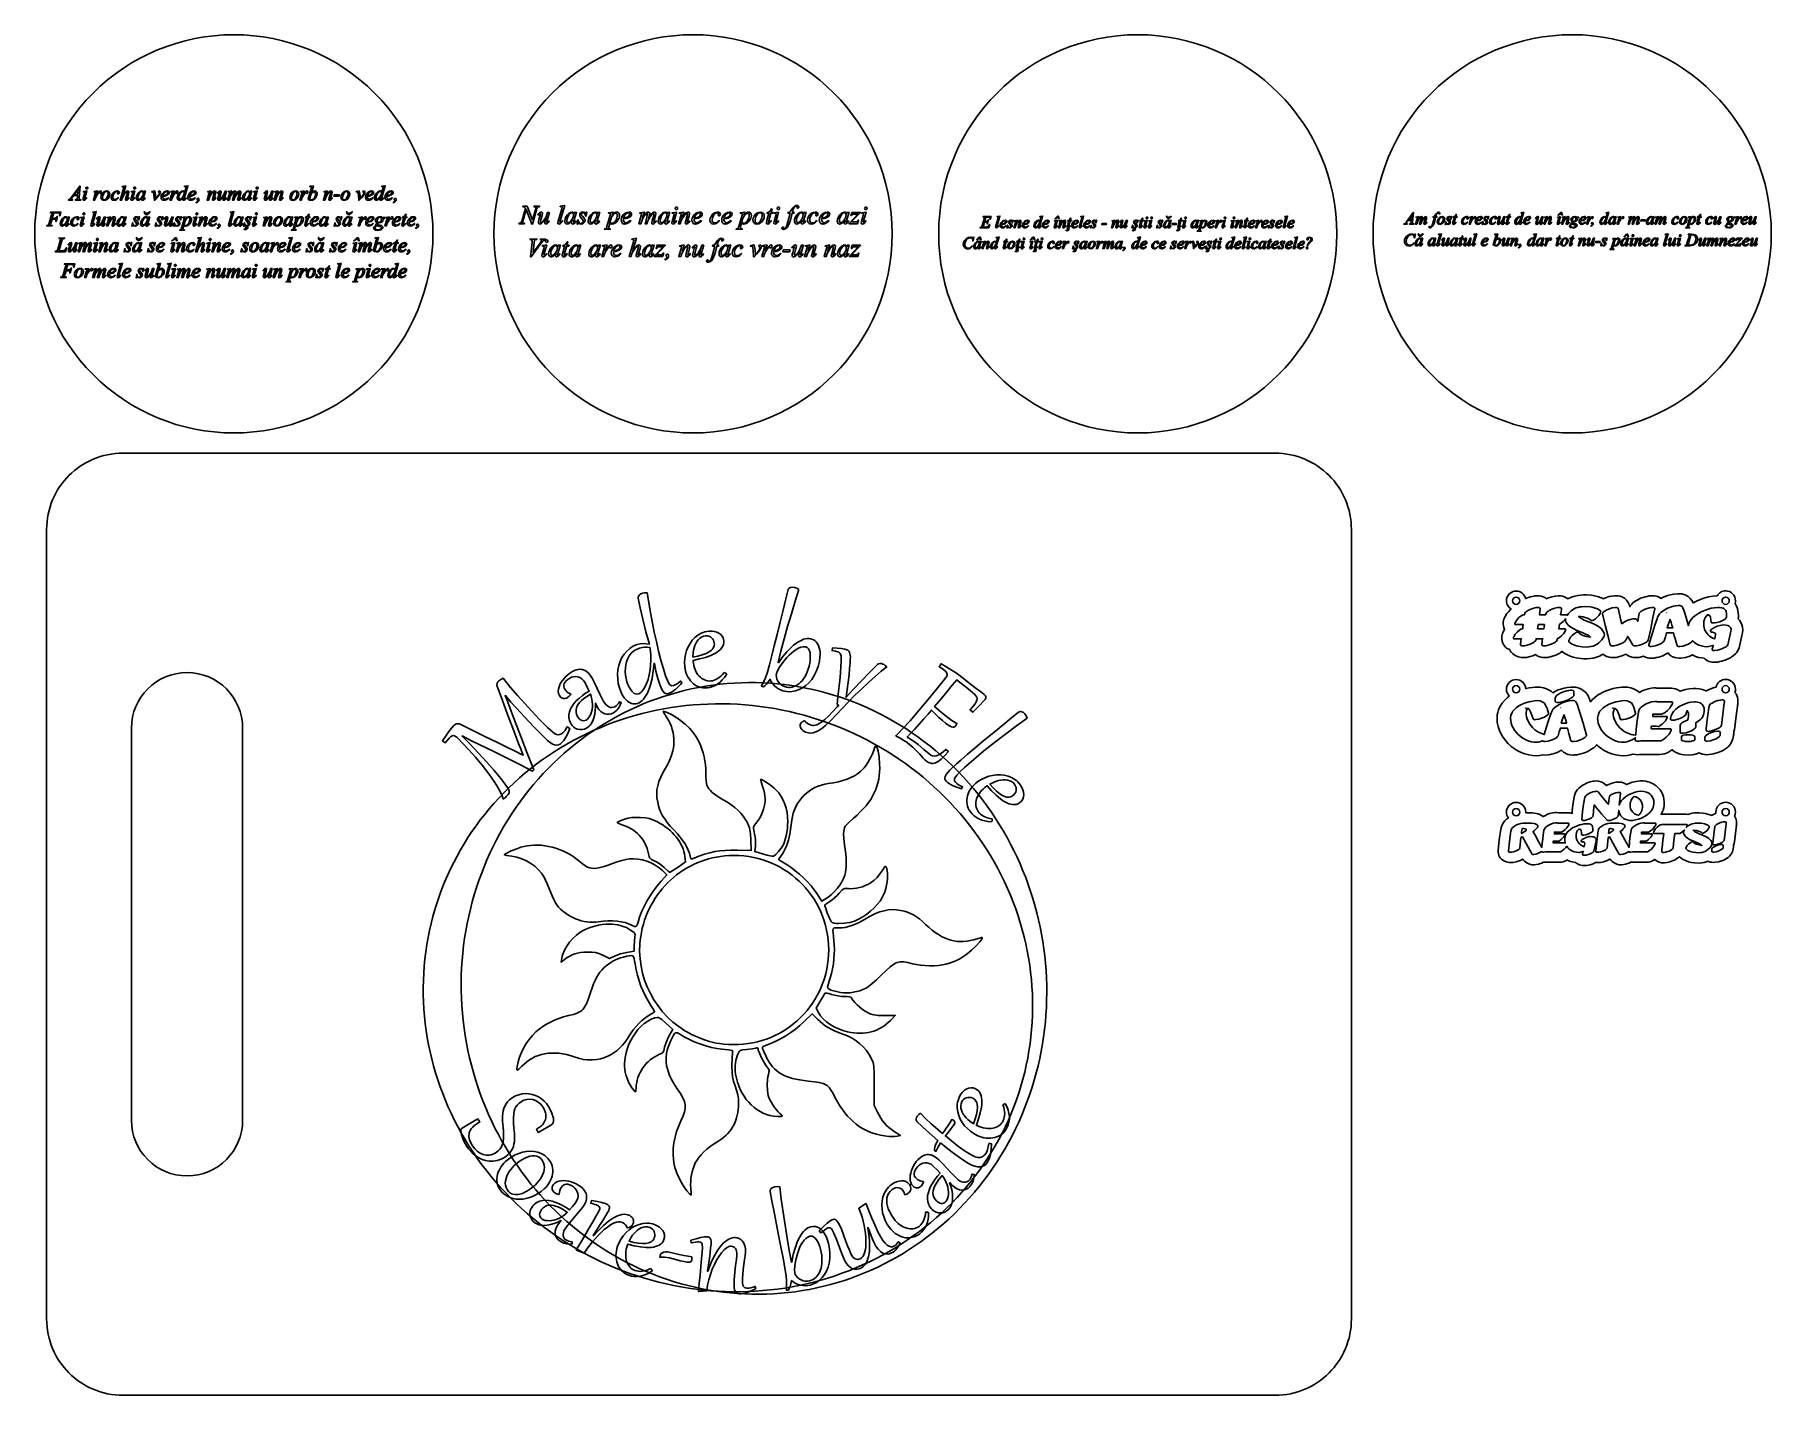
# Model space of a CAD drawing. Extents: x 47 to 525, y 11 to 386.
import ezdxf

# ---------------------------------------------------------------- set-up
doc = ezdxf.new("R2010")
doc.units = 0
doc.layers.add('Layer_1', color=7, linetype='CONTINUOUS')

msp = doc.modelspace()

# ---------------------------------------------------------------- linework, layer by layer
at = {"layer": 'Layer_1', "color": 1}
for points in [[(156.502997, 331.435307), (156.435554, 328.714102), (156.234465, 326.011366), (155.901594, 323.331597), (155.438804, 320.679294), (154.847958, 318.058954), (154.130919, 315.475075), (153.289551, 312.932156), (152.325716, 310.434695), (151.241278, 307.987189), (150.0381, 305.594136), (148.718045, 303.260035), (147.282976, 300.989384), (145.734756, 298.78668), (144.075249, 296.656422), (142.306317, 294.603108), (140.429825, 292.631235), (138.457952, 290.754742), (136.404638, 288.985811), (134.27438, 287.326304), (132.071676, 285.778084), (129.801025, 284.343015), (127.466924, 283.02296), (125.073871, 281.819782), (122.626365, 280.735344), (120.128904, 279.771509), (117.585985, 278.930141), (115.002106, 278.213102), (112.381766, 277.622256), (109.729463, 277.159466), (107.049694, 276.826595), (104.346958, 276.625506), (101.625753, 276.558062), (98.904547, 276.625506), (96.201811, 276.826595), (93.522043, 277.159466), (90.869739, 277.622256), (88.249399, 278.213102), (85.665521, 278.930141), (83.122602, 279.771509), (80.62514, 280.735344), (78.177634, 281.819782), (75.784582, 283.02296), (73.450481, 284.343015), (71.17983, 285.778084), (68.977126, 287.326304), (66.846868, 288.985811), (64.793554, 290.754742), (62.821681, 292.631235), (60.945188, 294.603108), (59.176256, 296.656422), (57.516749, 298.78668), (55.96853, 300.989384), (54.533461, 303.260035), (53.213406, 305.594136), (52.010228, 307.987189), (50.92579, 310.434695), (49.961955, 312.932156), (49.120587, 315.475076), (48.403548, 318.058954), (47.812702, 320.679294), (47.349912, 323.331597), (47.017041, 326.011366), (46.815952, 328.714102), (46.748508, 331.435308), (46.815952, 334.156513), (47.017041, 336.859249), (47.349912, 339.539018), (47.812702, 342.191321), (48.403548, 344.811661), (49.120587, 347.39554), (49.961955, 349.938459), (50.92579, 352.43592), (52.010228, 354.883426), (53.213406, 357.276479), (54.533461, 359.61058), (55.96853, 361.881231), (57.516749, 364.083935), (59.176256, 366.214193), (60.945188, 368.267507), (62.821681, 370.23938), (64.793554, 372.115872), (66.846868, 373.884804), (68.977126, 375.544311), (71.17983, 377.092531), (73.450481, 378.5276), (75.784582, 379.847655), (78.177634, 381.050833), (80.62514, 382.135271), (83.122602, 383.099106), (85.665521, 383.940474), (88.249399, 384.657513), (90.869739, 385.248359), (93.522043, 385.711149), (96.201811, 386.04402), (98.904547, 386.245109), (101.625753, 386.312552), (104.346958, 386.245109), (107.049694, 386.04402), (109.729463, 385.711149), (112.381766, 385.248359), (115.002106, 384.657513), (117.585985, 383.940474), (120.128904, 383.099106), (122.626365, 382.135271), (125.073871, 381.050833), (127.466924, 379.847655), (129.801025, 378.5276), (132.071676, 377.092531), (134.27438, 375.544311), (136.404638, 373.884804), (138.457952, 372.115872), (140.429825, 370.23938), (142.306317, 368.267507), (144.075249, 366.214193), (145.734756, 364.083935), (147.282976, 361.881231), (148.718045, 359.61058), (150.0381, 357.276479), (151.241278, 354.883426), (152.325716, 352.43592), (153.289551, 349.938459), (154.130919, 347.39554), (154.847958, 344.811661), (155.438804, 342.191321), (155.901594, 339.539018), (156.234465, 336.859249), (156.435554, 334.156513), (156.502997, 331.435308), (156.502997, 331.435308)], [(283.081843, 331.435307), (283.010437, 328.611332), (282.798518, 325.824428), (282.449534, 323.078045), (281.966933, 320.375629), (281.354162, 317.72063), (280.614671, 315.116495), (279.751907, 312.566672), (278.769318, 310.074609), (277.670352, 307.643754), (276.458457, 305.277556), (275.137082, 302.979462), (273.709673, 300.752921), (272.17968, 298.601379), (270.55055, 296.528286), (268.825732, 294.53709), (267.008673, 292.631238), (265.102822, 290.814179), (263.111625, 289.08936), (261.038533, 287.46023), (258.886992, 285.930237), (256.66045, 284.502828), (254.362357, 283.181452), (251.996159, 281.969557), (249.565304, 280.870591), (247.073241, 279.888001), (244.523419, 279.025237), (241.919283, 278.285745), (239.264284, 277.672975), (236.561869, 277.190373), (233.815486, 276.841388), (231.028582, 276.629469), (228.204607, 276.558062), (225.483401, 276.625506), (222.780665, 276.826595), (220.100897, 277.159466), (217.448593, 277.622256), (214.828253, 278.213102), (212.244375, 278.930141), (209.701456, 279.771509), (207.203994, 280.735344), (204.756488, 281.819782), (202.363436, 283.02296), (200.029335, 284.343015), (197.758684, 285.778084), (195.55598, 287.326304), (193.425722, 288.985811), (191.372407, 290.754742), (189.400535, 292.631235), (187.524042, 294.603108), (185.75511, 296.656422), (184.095603, 298.78668), (182.547384, 300.989384), (181.112315, 303.260035), (179.79226, 305.594136), (178.589081, 307.987189), (177.504643, 310.434695), (176.540809, 312.932156), (175.699441, 315.475076), (174.982402, 318.058954), (174.391556, 320.679294), (173.928766, 323.331597), (173.595895, 326.011366), (173.394806, 328.714102), (173.327362, 331.435308), (173.394806, 334.156513), (173.595895, 336.859249), (173.928766, 339.539018), (174.391556, 342.191321), (174.982402, 344.811661), (175.699441, 347.39554), (176.540809, 349.938459), (177.504643, 352.43592), (178.589081, 354.883426), (179.79226, 357.276479), (181.112315, 359.61058), (182.547384, 361.881231), (184.095603, 364.083935), (185.75511, 366.214193), (187.524042, 368.267507), (189.400535, 370.23938), (191.372407, 372.115872), (193.425722, 373.884804), (195.55598, 375.544311), (197.758684, 377.092531), (200.029335, 378.5276), (202.363436, 379.847655), (204.756488, 381.050833), (207.203994, 382.135271), (209.701456, 383.099106), (212.244375, 383.940474), (214.828253, 384.657513), (217.448593, 385.248359), (220.100897, 385.711149), (222.780665, 386.04402), (225.483401, 386.245109), (228.204607, 386.312552), (231.028582, 386.241146), (233.815486, 386.029227), (236.561869, 385.680242), (239.264284, 385.19764), (241.919283, 384.58487), (244.523419, 383.845378), (247.073241, 382.982614), (249.565304, 382.000024), (251.996159, 380.901058), (254.362357, 379.689163), (256.66045, 378.367787), (258.886992, 376.940378), (261.038533, 375.410385), (263.111625, 373.781255), (265.102822, 372.056436), (267.008673, 370.239377), (268.825732, 368.333525), (270.55055, 366.342328), (272.17968, 364.269236), (273.709673, 362.117694), (275.137082, 359.891153), (276.458457, 357.593059), (277.670352, 355.22686), (278.769318, 352.796006), (279.751907, 350.303943), (280.614671, 347.75412), (281.354162, 345.149985), (281.966933, 342.494985), (282.449534, 339.79257), (282.798518, 337.046187), (283.010437, 334.259283), (283.081843, 331.435308), (283.081843, 331.435308)], [(405.669468, 331.435307), (405.598062, 328.611332), (405.386143, 325.824428), (405.037159, 323.078045), (404.554557, 320.375629), (403.941787, 317.72063), (403.202296, 315.116495), (402.339532, 312.566672), (401.356943, 310.074609), (400.257977, 307.643754), (399.046082, 305.277556), (397.724706, 302.979462), (396.297298, 300.752921), (394.767305, 298.601379), (393.138175, 296.528286), (391.413357, 294.53709), (389.596298, 292.631238), (387.690446, 290.814179), (385.69925, 289.08936), (383.626158, 287.46023), (381.474617, 285.930237), (379.248075, 284.502828), (376.949982, 283.181452), (374.583783, 281.969557), (372.152929, 280.870591), (369.660866, 279.888001), (367.111043, 279.025237), (364.506908, 278.285745), (361.851909, 277.672975), (359.149494, 277.190373), (356.40311, 276.841388), (353.616207, 276.629469), (350.792232, 276.558062), (347.968256, 276.629469), (345.181353, 276.841388), (342.434969, 277.190373), (339.732554, 277.672975), (337.077555, 278.285745), (334.47342, 279.025237), (331.923597, 279.888001), (329.431534, 280.870591), (327.00068, 281.969557), (324.634482, 283.181452), (322.336388, 284.502828), (320.109846, 285.930237), (317.958305, 287.46023), (315.885213, 289.08936), (313.894017, 290.814179), (311.988165, 292.631238), (310.171106, 294.53709), (308.446288, 296.528287), (306.817158, 298.601379), (305.287165, 300.752921), (303.859757, 302.979462), (302.538381, 305.277556), (301.326486, 307.643755), (300.22752, 310.074609), (299.244931, 312.566672), (298.382167, 315.116495), (297.642676, 317.72063), (297.029906, 320.37563), (296.547304, 323.078045), (296.19832, 325.824429), (295.986401, 328.611332), (295.914995, 331.435308), (295.986401, 334.259283), (296.19832, 337.046187), (296.547304, 339.79257), (297.029906, 342.494985), (297.642676, 345.149985), (298.382167, 347.75412), (299.244931, 350.303943), (300.22752, 352.796006), (301.326486, 355.22686), (302.538381, 357.593059), (303.859757, 359.891153), (305.287165, 362.117694), (306.817158, 364.269236), (308.446288, 366.342328), (310.171106, 368.333525), (311.988165, 370.239377), (313.894017, 372.056436), (315.885213, 373.781255), (317.958305, 375.410385), (320.109846, 376.940378), (322.336388, 378.367787), (324.634482, 379.689163), (327.00068, 380.901058), (329.431534, 382.000024), (331.923597, 382.982614), (334.47342, 383.845378), (337.077555, 384.58487), (339.732554, 385.19764), (342.434969, 385.680242), (345.181353, 386.029227), (347.968256, 386.241146), (350.792232, 386.312552), (353.616207, 386.241146), (356.40311, 386.029227), (359.149494, 385.680242), (361.851909, 385.19764), (364.506908, 384.58487), (367.111043, 383.845378), (369.660866, 382.982614), (372.152929, 382.000024), (374.583783, 380.901058), (376.949982, 379.689163), (379.248075, 378.367787), (381.474617, 376.940378), (383.626158, 375.410385), (385.69925, 373.781255), (387.690446, 372.056436), (389.596298, 370.239377), (391.413357, 368.333525), (393.138175, 366.342328), (394.767305, 364.269236), (396.297298, 362.117694), (397.724706, 359.891153), (399.046082, 357.593059), (400.257977, 355.22686), (401.356943, 352.796006), (402.339532, 350.303943), (403.202296, 347.75412), (403.941787, 345.149985), (404.554557, 342.494985), (405.037159, 339.79257), (405.386143, 337.046187), (405.598062, 334.259283), (405.669468, 331.435308), (405.669468, 331.435308)], [(525.406253, 331.435307), (525.334847, 328.611332), (525.122928, 325.824428), (524.773944, 323.078045), (524.291343, 320.375629), (523.678573, 317.72063), (522.939081, 315.116495), (522.076317, 312.566672), (521.093728, 310.074609), (519.994762, 307.643754), (518.782867, 305.277556), (517.461492, 302.979462), (516.034083, 300.752921), (514.50409, 298.601379), (512.874961, 296.528286), (511.150142, 294.53709), (509.333083, 292.631238), (507.427232, 290.814179), (505.436036, 289.08936), (503.362943, 287.46023), (501.211402, 285.930237), (498.984861, 284.502828), (496.686767, 283.181452), (494.320569, 281.969557), (491.889714, 280.870591), (489.397652, 279.888001), (486.847829, 279.025237), (484.243694, 278.285745), (481.588694, 277.672975), (478.886279, 277.190373), (476.139896, 276.841388), (473.352992, 276.629469), (470.529017, 276.558062), (467.807811, 276.625505), (465.105074, 276.826593), (462.425305, 277.159464), (459.773001, 277.622253), (457.15266, 278.213098), (454.568781, 278.930136), (452.025861, 279.771504), (449.528398, 280.735338), (447.080892, 281.819776), (444.687838, 283.022954), (442.353736, 284.343008), (440.083084, 285.778077), (437.88038, 287.326297), (435.750121, 288.985804), (433.696806, 290.754735), (431.724932, 292.631228), (429.848439, 294.603101), (428.079506, 296.656416), (426.419998, 298.786674), (424.871778, 300.989378), (423.436709, 303.26003), (422.116653, 305.594131), (420.913474, 307.987184), (419.829036, 310.43469), (418.865201, 312.932152), (418.023832, 315.475072), (417.306793, 318.058951), (416.715947, 320.679292), (416.253157, 323.331596), (415.920285, 326.011365), (415.719196, 328.714102), (415.651752, 331.435308), (415.719196, 334.156514), (415.920285, 336.85925), (416.253157, 339.53902), (416.715947, 342.191324), (417.306793, 344.811664), (418.023832, 347.395543), (418.865201, 349.938463), (419.829036, 352.435925), (420.913474, 354.883431), (422.116653, 357.276484), (423.436709, 359.610585), (424.871778, 361.881237), (426.419998, 364.083941), (428.079506, 366.214199), (429.848439, 368.267514), (431.724932, 370.239387), (433.696806, 372.11588), (435.750121, 373.884811), (437.88038, 375.544318), (440.083084, 377.092538), (442.353736, 378.527606), (444.687838, 379.847661), (447.080892, 381.050839), (449.528398, 382.135277), (452.025861, 383.099111), (454.568781, 383.940478), (457.15266, 384.657517), (459.773001, 385.248362), (462.425305, 385.711151), (465.105074, 386.044022), (467.807811, 386.24511), (470.529017, 386.312552), (473.352992, 386.241146), (476.139896, 386.029227), (478.886279, 385.680242), (481.588694, 385.19764), (484.243694, 384.58487), (486.847829, 383.845378), (489.397652, 382.982614), (491.889714, 382.000024), (494.320569, 380.901058), (496.686767, 379.689163), (498.984861, 378.367787), (501.211402, 376.940378), (503.362943, 375.410385), (505.436036, 373.781255), (507.427232, 372.056436), (509.333083, 370.239377), (511.150142, 368.333525), (512.874961, 366.342328), (514.50409, 364.269236), (516.034083, 362.117694), (517.461492, 359.891153), (518.782867, 357.593059), (519.994762, 355.22686), (521.093728, 352.796006), (522.076317, 350.303943), (522.939081, 347.75412), (523.678573, 345.149985), (524.291343, 342.494985), (524.773944, 339.79257), (525.122928, 337.046187), (525.334847, 334.259283), (525.406253, 331.435308), (525.406253, 331.435308)], [(71.081736, 270.972056), (388.620593, 270.972056), (389.707321, 270.94476), (390.779421, 270.863741), (391.83559, 270.730303), (392.874525, 270.545749), (393.894922, 270.311382), (394.895479, 270.028504), (395.874892, 269.69842), (396.831859, 269.322432), (397.765075, 268.901843), (398.673239, 268.437957), (399.555046, 267.932077), (400.409193, 267.385506), (401.234378, 266.799547), (402.029297, 266.175503), (402.792647, 265.514677), (403.523125, 264.818374), (404.219428, 264.087894), (404.880253, 263.324543), (405.504296, 262.529623), (406.090254, 261.704438), (406.636824, 260.850289), (407.142704, 259.968481), (407.606589, 259.060317), (408.027177, 258.1271), (408.403164, 257.170133), (408.733248, 256.190719), (409.016125, 255.190162), (409.250492, 254.169764), (409.435046, 253.130829), (409.568484, 252.074659), (409.649502, 251.002559), (409.676798, 249.915831), (409.676798, 32.376995), (409.649502, 31.290267), (409.568484, 30.218166), (409.435046, 29.161997), (409.250492, 28.123062), (409.016125, 27.102664), (408.733248, 26.102106), (408.403164, 25.122693), (408.027177, 24.165725), (407.606589, 23.232508), (407.142704, 22.324344), (406.636824, 21.442536), (406.090254, 20.588388), (405.504296, 19.763202), (404.880253, 18.968282), (404.219428, 18.204931), (403.523125, 17.474452), (402.792647, 16.778148), (402.029297, 16.117323), (401.234378, 15.493279), (400.409193, 14.90732), (399.555046, 14.360749), (398.673239, 13.854868), (397.765075, 13.390982), (396.831859, 12.970394), (395.874892, 12.594406), (394.895479, 12.264321), (393.894922, 11.981444), (392.874525, 11.747076), (391.83559, 11.562522), (390.779421, 11.429084), (389.707321, 11.348066), (388.620593, 11.32077), (71.081736, 11.32077), (69.995008, 11.348066), (68.922908, 11.429084), (67.866739, 11.562522), (66.827803, 11.747076), (65.807406, 11.981444), (64.806848, 12.264321), (63.827434, 12.594406), (62.870467, 12.970394), (61.93725, 13.390982), (61.029086, 13.854868), (60.147278, 14.360749), (59.29313, 14.90732), (58.467944, 15.493279), (57.673024, 16.117323), (56.909673, 16.778148), (56.179194, 17.474452), (55.48289, 18.204931), (54.822064, 18.968282), (54.198021, 19.763202), (53.612061, 20.588388), (53.06549, 21.442536), (52.55961, 22.324344), (52.095724, 23.232508), (51.675135, 24.165725), (51.299147, 25.122693), (50.969063, 26.102106), (50.686185, 27.102664), (50.451818, 28.123062), (50.267264, 29.161997), (50.133826, 30.218166), (50.052807, 31.290267), (50.025512, 32.376995), (50.025512, 249.915831), (50.052807, 251.002559), (50.133826, 252.074659), (50.267264, 253.130829), (50.451818, 254.169764), (50.686185, 255.190162), (50.969063, 256.190719), (51.299147, 257.170133), (51.675135, 258.1271), (52.095724, 259.060317), (52.55961, 259.968481), (53.06549, 260.850289), (53.612061, 261.704438), (54.198021, 262.529623), (54.822064, 263.324543), (55.48289, 264.087894), (56.179194, 264.818374), (56.909673, 265.514677), (57.673024, 266.175503), (58.467944, 266.799547), (59.29313, 267.385506), (60.147278, 267.932077), (61.029086, 268.437957), (61.93725, 268.901843), (62.870467, 269.322432), (63.827434, 269.69842), (64.806848, 270.028504), (65.807406, 270.311382), (66.827803, 270.545749), (67.866739, 270.730303), (68.922908, 270.863741), (69.995008, 270.94476), (71.081736, 270.972056), (71.081736, 270.972056)], [(88.740028, 210.492443), (90.310805, 210.413633), (91.835216, 210.18226), (93.305675, 209.80591), (94.714598, 209.292167), (96.054398, 208.648618), (97.31749, 207.882849), (98.496289, 207.002444), (99.583209, 206.014988), (100.570664, 204.928069), (101.451069, 203.74927), (102.216839, 202.486178), (102.860388, 201.146378), (103.374131, 199.737456), (103.750481, 198.266997), (103.981855, 196.742586), (104.060665, 195.171809), (104.060665, 87.121019), (103.981855, 85.550242), (103.750481, 84.025832), (103.374131, 82.555372), (102.860388, 81.14645), (102.216839, 79.80665), (101.451069, 78.543558), (100.570664, 77.36476), (99.583209, 76.27784), (98.496289, 75.290385), (97.31749, 74.40998), (96.054398, 73.64421), (94.714598, 73.000661), (93.305675, 72.486919), (91.835216, 72.110568), (90.310805, 71.879195), (88.740028, 71.800385), (87.169252, 71.879195), (85.644841, 72.110568), (84.174382, 72.486919), (82.76546, 73.000661), (81.42566, 73.64421), (80.162568, 74.40998), (78.98377, 75.290385), (77.89685, 76.27784), (76.909395, 77.36476), (76.028989, 78.543558), (75.263219, 79.80665), (74.61967, 81.14645), (74.105928, 82.555372), (73.729577, 84.025832), (73.498204, 85.550242), (73.419394, 87.121019), (73.419394, 195.171809), (73.498204, 196.742586), (73.729577, 198.266997), (74.105928, 199.737456), (74.61967, 201.146378), (75.263219, 202.486178), (76.028989, 203.74927), (76.909395, 204.928069), (77.89685, 206.014988), (78.98377, 207.002444), (80.162568, 207.882849), (81.42566, 208.648618), (82.76546, 209.292167), (84.174382, 209.80591), (85.644841, 210.18226), (87.169252, 210.413633), (88.740028, 210.492443), (88.740028, 210.492443)]]:
    msp.add_lwpolyline(points, dxfattribs=at)
at = {"layer": 'Layer_1', "color": 7}
for points in [[(71.849719, 344.686996), (71.069062, 341.989428), (71.51912, 342.622844), (71.858053, 343.00067), (72.135171, 343.188194), (72.399787, 343.250702), (72.522026, 343.227782), (72.62204, 343.159022), (72.688715, 343.052065), (72.71094, 342.914547), (72.633151, 342.470047), (72.294219, 341.306007), (72.230321, 341.072646), (72.252561, 341.008748), (72.308125, 340.983743), (72.391468, 341.019859), (72.705397, 341.358791), (72.79152, 341.306007), (72.527597, 340.980966), (72.23867, 340.736491), (72.024754, 340.669816), (71.855288, 340.736491), (71.791393, 340.903177), (71.888627, 341.358791), (72.208111, 342.470047), (72.269231, 342.797865), (72.233115, 342.886765), (72.144215, 342.920104), (71.960859, 342.858986), (71.757359, 342.692298), (71.52469, 342.425597), (71.08019, 341.731062), (70.888499, 341.306007), (70.710699, 340.736491), (70.293978, 340.736491), (71.207983, 343.914675), (71.305217, 344.259164), (71.244099, 344.386957), (71.099635, 344.442521), (70.94684, 344.425841), (70.888499, 344.417516), (70.888499, 344.525861), (71.849734, 344.686993), (71.849719, 344.686996)], [(88.993579, 344.687007), (88.037901, 341.40881), (87.960113, 341.058767), (87.982352, 341.00598), (88.032359, 340.980975), (88.118482, 341.017091), (88.435188, 341.350466), (88.529645, 341.292125), (88.124038, 340.842068), (87.927485, 340.712886), (87.743434, 340.669825), (87.587859, 340.7365), (87.526738, 340.925414), (87.610084, 341.350466), (87.718432, 341.694955), (87.33366, 341.1685), (86.985004, 340.833734), (86.762058, 340.710802), (86.548835, 340.669825), (86.350894, 340.716358), (86.179344, 340.855959), (86.062663, 341.07821), (86.023769, 341.367137), (86.08975, 341.794969), (86.287692, 342.250583), (86.593981, 342.676332), (86.985004, 343.014569), (87.312822, 343.191675), (87.612861, 343.25071), (87.871227, 343.189592), (88.085143, 342.986787), (88.3574, 343.953576), (88.407407, 344.117488), (88.440745, 344.300845), (88.399072, 344.398079), (88.249054, 344.445306), (88.037916, 344.425861), (88.037916, 344.528652), (88.993593, 344.687004), (88.993579, 344.687007)], [(123.584118, 344.687007), (123.036827, 342.767317), (123.286164, 343.001376), (123.500775, 343.147922), (123.704967, 343.225015), (123.917496, 343.250713), (124.195308, 343.200012), (124.417559, 343.047908), (124.56341, 342.80899), (124.612027, 342.497837), (124.54813, 342.051254), (124.356439, 341.606058), (124.068209, 341.212952), (123.714691, 340.91708), (123.331309, 340.731641), (122.953481, 340.669828), (122.528427, 340.748309), (122.09226, 340.983755), (122.936813, 343.892461), (123.034047, 344.286957), (122.989597, 344.395305), (122.800686, 344.445309), (122.622886, 344.425864), (122.622886, 344.531432), (123.584118, 344.687007), (123.584118, 344.687007)], [(143.344979, 344.687007), (142.389301, 341.40881), (142.311515, 341.058767), (142.333754, 341.00598), (142.383758, 340.980975), (142.469881, 341.017091), (142.786588, 341.350466), (142.881045, 341.292125), (142.475438, 340.842068), (142.278885, 340.712886), (142.094833, 340.669825), (141.939258, 340.7365), (141.87814, 340.925414), (141.961483, 341.350466), (142.069831, 341.694955), (141.685059, 341.1685), (141.336403, 340.833734), (141.113458, 340.710802), (140.900237, 340.669825), (140.702295, 340.716358), (140.530744, 340.855959), (140.414062, 341.07821), (140.375169, 341.367137), (140.441149, 341.794969), (140.639092, 342.250583), (140.945381, 342.676332), (141.336403, 343.014569), (141.664222, 343.191675), (141.96426, 343.25071), (142.222629, 343.189592), (142.436545, 342.986787), (142.708802, 343.953576), (142.758806, 344.117488), (142.792145, 344.300845), (142.750472, 344.398079), (142.600454, 344.445306), (142.389315, 344.425861), (142.389315, 344.528652), (143.344993, 344.687004), (143.344979, 344.687007)], [(59.264773, 344.589762), (58.978625, 341.456028), (58.956414, 341.1671), (58.998087, 340.997634), (59.139771, 340.878175), (59.445367, 340.839282), (59.414808, 340.736491), (57.931284, 340.736491), (57.961843, 340.839282), (58.025741, 340.839282), (58.18965, 340.858729), (58.320223, 340.917068), (58.445239, 341.092091), (58.50358, 341.497698), (58.54803, 341.975537), (57.470113, 341.975537), (57.086731, 341.456028), (56.922822, 341.203216), (56.889483, 341.061532), (56.961715, 340.908734), (57.200636, 340.839282), (57.170074, 340.736491), (56.056045, 340.736491), (56.086604, 340.839282), (56.279684, 340.877477), (56.447761, 340.975409), (56.917265, 341.52826), (59.167553, 344.589762), (59.264787, 344.589762), (59.264773, 344.589762)], [(58.714705, 343.664643), (57.622897, 342.178342), (58.570241, 342.178342), (58.714705, 343.664643), (58.714705, 343.664643)], [(61.120568, 343.250702), (60.570497, 341.30323), (60.514933, 341.067089), (60.539938, 340.994857), (60.603836, 340.967087), (60.703847, 341.011537), (61.023333, 341.36714), (61.120568, 341.303242), (60.914985, 341.037236), (60.676065, 340.817069), (60.49132, 340.706638), (60.314908, 340.669828), (60.128774, 340.736503), (60.056542, 340.908746), (60.125997, 341.250458), (60.487154, 342.49506), (60.576054, 342.878442), (60.531604, 342.978456), (60.414922, 343.017349), (60.16211, 342.98679), (60.16211, 343.095138), (61.120568, 343.250713), (61.120568, 343.250702)], [(61.084452, 344.353621), (61.192104, 344.333479), (61.281699, 344.273055), (61.342124, 344.18346), (61.362265, 344.075807), (61.341429, 343.969544), (61.27892, 343.878559), (61.19002, 343.818134), (61.084452, 343.797993), (60.978187, 343.818134), (60.887204, 343.878559), (60.826779, 343.969544), (60.806638, 344.075807), (60.826779, 344.18346), (60.887204, 344.273055), (60.976799, 344.333479), (61.084452, 344.353621), (61.084452, 344.353621)], [(63.109709, 343.095127), (64.068167, 343.250702), (63.668114, 341.900528), (64.132064, 342.606174), (64.551563, 343.061788), (64.755755, 343.203473), (64.918277, 343.250702), (65.062738, 343.195138), (65.115522, 343.039563), (65.091908, 342.860374), (65.021065, 342.68952), (64.939805, 342.595758), (64.829374, 342.564504), (64.718249, 342.606174), (64.662688, 342.73397), (64.637683, 342.803422), (64.584899, 342.825661), (64.495999, 342.803422), (64.276526, 342.586729), (63.776462, 341.881083), (63.576437, 341.467139), (63.443087, 341.086534), (63.354187, 340.736491), (62.929132, 340.736491), (63.443087, 342.461713), (63.531987, 342.889545), (63.490314, 342.972888), (63.343073, 343.017338), (63.129157, 342.992333), (63.109712, 343.095124), (63.109709, 343.095127)], [(67.443598, 342.381147), (67.388036, 341.96651), (67.221348, 341.556039), (66.95812, 341.190021), (66.60738, 340.908734), (66.218442, 340.729546), (65.840616, 340.669816), (65.494737, 340.730241), (65.218313, 340.911514), (65.039124, 341.19141), (64.979395, 341.542148), (65.037736, 341.951229), (65.212759, 342.361699), (65.487793, 342.729802), (65.840616, 343.011781), (66.228166, 343.190972), (66.601825, 343.250702), (66.935896, 343.190277), (67.20468, 343.009004), (67.383869, 342.731191), (67.443598, 342.381147), (67.443598, 342.381147)], [(66.982427, 342.572838), (66.950479, 342.800644), (66.854634, 342.967331), (66.710866, 343.071511), (66.529593, 343.106238), (66.329394, 343.069601), (66.137181, 342.959691), (65.952956, 342.776508), (65.776718, 342.520051), (65.520436, 341.938033), (65.435009, 341.358791), (65.468346, 341.124735), (65.568359, 340.950407), (65.719072, 340.844144), (65.904514, 340.808723), (66.097246, 340.845013), (66.283729, 340.953881), (66.46396, 341.135328), (66.637941, 341.389353), (66.896306, 341.976928), (66.960897, 342.273841), (66.982427, 342.572838), (66.982427, 342.572838)], [(69.855018, 341.342123), (69.564704, 341.040697), (69.271611, 340.830948), (68.968794, 340.710099), (68.649308, 340.669816), (68.297874, 340.725379), (68.032562, 340.892066), (67.867958, 341.152516), (67.813089, 341.489364), (67.872125, 341.910946), (68.04923, 342.325583), (68.328433, 342.697853), (68.688201, 342.992336), (69.086864, 343.18611), (69.477193, 343.250702), (69.741809, 343.218753), (69.930027, 343.122906), (70.042543, 342.983306), (70.080048, 342.814536), (70.053655, 342.654792), (69.974477, 342.520051), (69.887661, 342.449211), (69.782786, 342.425597), (69.638325, 342.481158), (69.582761, 342.620065), (69.602206, 342.717299), (69.688326, 342.82287), (69.768892, 342.914547), (69.782777, 342.972888), (69.729993, 343.070122), (69.502187, 343.125686), (69.231319, 343.077763), (68.96323, 342.933995), (68.715975, 342.702021), (68.507616, 342.389481), (68.33676, 341.961647), (68.279809, 341.533814), (68.320092, 341.279616), (68.440941, 341.083757), (68.631242, 340.960826), (68.879884, 340.919848), (69.092413, 340.94624), (69.302162, 341.025416), (69.525801, 341.176825), (69.774443, 341.414355), (69.855009, 341.342123), (69.855018, 341.342123)], [(74.333371, 343.250702), (73.7833, 341.30323), (73.727736, 341.067089), (73.752741, 340.994857), (73.816636, 340.967087), (73.91665, 341.011537), (74.236134, 341.36714), (74.333371, 341.303242), (74.127788, 341.037236), (73.888868, 340.817069), (73.704122, 340.706638), (73.527711, 340.669828), (73.341577, 340.736503), (73.269345, 340.908746), (73.338797, 341.250458), (73.699954, 342.49506), (73.788857, 342.878442), (73.744404, 342.978456), (73.627725, 343.017349), (73.374913, 342.98679), (73.374913, 343.095138), (74.333371, 343.250713), (74.333371, 343.250702)], [(74.297255, 344.353621), (74.404908, 344.333479), (74.494503, 344.273055), (74.554925, 344.18346), (74.575066, 344.075807), (74.55423, 343.969544), (74.491723, 343.878559), (74.402823, 343.818134), (74.297255, 343.797993), (74.190991, 343.818134), (74.100007, 343.878559), (74.039583, 343.969544), (74.019441, 344.075807), (74.039583, 344.18346), (74.100007, 344.273055), (74.189602, 344.333479), (74.297255, 344.353621), (74.297255, 344.353621)], [(77.272634, 343.250702), (76.7309, 341.367128), (76.669779, 341.114316), (76.661453, 341.053198), (76.689224, 340.975409), (76.744788, 340.950405), (76.839245, 340.994855), (77.12817, 341.32823), (77.222627, 341.261555), (77.028157, 341.006661), (76.828131, 340.819832), (76.632966, 340.707318), (76.453083, 340.669814), (76.272503, 340.730932), (76.214162, 340.903175), (76.275283, 341.261555), (76.333624, 341.469916), (75.984273, 341.066392), (75.664094, 340.805941), (75.446704, 340.703845), (75.233482, 340.669814), (75.044568, 340.711485), (74.883436, 340.8365), (74.773005, 341.03722), (74.736195, 341.30045), (74.802176, 341.75398), (75.000118, 342.231123), (75.302241, 342.673541), (75.675205, 343.017335), (75.985662, 343.192358), (76.27806, 343.250699), (76.432941, 343.228474), (76.558651, 343.161799), (76.658665, 343.043729), (76.730897, 342.867317), (76.830908, 343.184024), (77.272631, 343.250699), (77.272634, 343.250702)], [(76.28362, 343.106238), (76.100263, 343.064566), (75.905795, 342.939552), (75.637704, 342.646457), (75.400174, 342.23946), (75.235569, 341.797737), (75.180701, 341.400464), (75.204315, 341.230998), (75.275158, 341.100425), (75.37656, 341.019167), (75.491851, 340.99208), (75.646558, 341.020035), (75.807864, 341.1039), (76.15027, 341.439357), (76.358108, 341.738528), (76.506564, 342.041518), (76.595637, 342.348328), (76.625329, 342.658958), (76.602409, 342.862457), (76.533652, 343.00067), (76.425304, 343.079846), (76.28362, 343.106238), (76.28362, 343.106238)], [(78.992301, 343.078467), (79.795181, 343.250713), (79.934088, 342.831215), (80.056324, 342.086674), (80.117445, 341.169892), (80.531386, 341.644951), (80.953664, 342.22836), (81.081457, 342.486726), (81.112016, 342.645078), (81.079372, 342.722867), (80.981443, 342.811767), (80.885598, 342.911781), (80.85365, 343.022906), (80.923102, 343.181258), (81.092568, 343.250713), (81.202304, 343.226405), (81.29815, 343.153479), (81.364827, 343.047215), (81.387053, 342.917338), (81.3426, 342.645078), (81.073123, 342.128346), (80.436929, 341.314353), (79.820183, 340.669828), (79.717392, 340.669828), (79.614602, 342.097787), (79.53612, 342.563819), (79.439581, 342.864551), (79.347207, 342.970817), (79.208994, 343.006238), (79.011746, 342.981233), (78.992301, 343.078467), (78.992301, 343.078467)], [(82.070471, 341.783858), (82.051025, 341.553274), (82.09478, 341.324077), (82.226046, 341.130996), (82.419821, 341.001813), (82.6511, 340.958753), (83.034482, 341.039319), (83.584553, 341.403256), (83.642894, 341.32269), (83.317506, 341.037062), (82.999757, 340.833043), (82.689648, 340.710632), (82.387178, 340.669828), (82.031577, 340.733725), (81.775989, 340.925417), (81.621802, 341.194199), (81.570407, 341.489376), (81.634304, 341.908181), (81.825996, 342.336708), (82.114227, 342.721478), (82.467744, 343.009015), (82.859461, 343.190289), (83.262289, 343.250713), (83.518573, 343.220848), (83.698458, 343.131254), (83.804721, 343.000681), (83.840142, 342.847883), (83.794303, 342.622161), (83.656785, 342.40616), (83.358136, 342.157518), (82.945582, 341.961658), (82.571229, 341.860257), (82.070471, 341.783858), (82.070471, 341.783858)], [(82.089916, 341.919987), (82.46288, 341.983884), (82.759446, 342.081119), (83.058094, 342.248502), (83.270621, 342.445053), (83.399805, 342.653413), (83.442866, 342.85066), (83.424114, 342.95623), (83.367857, 343.039574), (83.279651, 343.093748), (83.159496, 343.111806), (82.867098, 343.036102), (82.556641, 342.80899), (82.281606, 342.43672), (82.089916, 341.919987), (82.089916, 341.919987)], [(84.212413, 343.095138), (85.170868, 343.250713), (84.770818, 341.90054), (85.234766, 342.606185), (85.654264, 343.061799), (85.858457, 343.203485), (86.020978, 343.250713), (86.165442, 343.195149), (86.218226, 343.039574), (86.194611, 342.860385), (86.123769, 342.689531), (86.042508, 342.595769), (85.932078, 342.564515), (85.820953, 342.606185), (85.765389, 342.733981), (85.740384, 342.803433), (85.6876, 342.825672), (85.5987, 342.803433), (85.379227, 342.58674), (84.879163, 341.881094), (84.679138, 341.467151), (84.545785, 341.086546), (84.456885, 340.736503), (84.03183, 340.736503), (84.545785, 342.461724), (84.634685, 342.889556), (84.593015, 342.972899), (84.445774, 343.017349), (84.231858, 342.992344), (84.212413, 343.095135), (84.212413, 343.095138)], [(87.962892, 342.714533), (87.937195, 342.87497), (87.860101, 343.000681), (87.743419, 343.081942), (87.598956, 343.109029), (87.422024, 343.072913), (87.241272, 342.964566), (87.0567, 342.783987), (86.868308, 342.531176), (86.584937, 341.965826), (86.514094, 341.692528), (86.49048, 341.425481), (86.5134, 341.241428), (86.58216, 341.105994), (86.682866, 341.024733), (86.801633, 340.997646), (86.955298, 341.036713), (87.127368, 341.153916), (87.526724, 341.622726), (87.85385, 342.208217), (87.935632, 342.471272), (87.962892, 342.714533), (87.962892, 342.714533)], [(89.438082, 341.783858), (89.418637, 341.553274), (89.462393, 341.324077), (89.59366, 341.130996), (89.787435, 341.001813), (90.018715, 340.958753), (90.402097, 341.039319), (90.952168, 341.403256), (91.010509, 341.32269), (90.685119, 341.037062), (90.36737, 340.833043), (90.057261, 340.710632), (89.754792, 340.669828), (89.399191, 340.733725), (89.143603, 340.925417), (88.989416, 341.194199), (88.938021, 341.489376), (89.001918, 341.908181), (89.193607, 342.336708), (89.481839, 342.721478), (89.835358, 343.009015), (90.227074, 343.190289), (90.629904, 343.250713), (90.886186, 343.220848), (91.06607, 343.131254), (91.172333, 343.000681), (91.207754, 342.847883), (91.161915, 342.622161), (91.0244, 342.40616), (90.72575, 342.157518), (90.313197, 341.961658), (89.938842, 341.860257), (89.438085, 341.783858), (89.438082, 341.783858)], [(89.457527, 341.919987), (89.830492, 341.983884), (90.127057, 342.081119), (90.425707, 342.248502), (90.638235, 342.445053), (90.767417, 342.653413), (90.810478, 342.85066), (90.791726, 342.95623), (90.735469, 343.039574), (90.647263, 343.093748), (90.52711, 343.111806), (90.234711, 343.036102), (89.924255, 342.80899), (89.64922, 342.43672), (89.457527, 341.919987), (89.457527, 341.919987)], [(91.224419, 340.111423), (91.413333, 340.218381), (91.563351, 340.350341), (91.638361, 340.459382), (91.663365, 340.564257), (91.646685, 340.655937), (91.568897, 340.744837), (91.493888, 340.836514), (91.474442, 340.944862), (91.494584, 341.055987), (91.555008, 341.150444), (91.645299, 341.215036), (91.749479, 341.236567), (91.856437, 341.213647), (91.949504, 341.144887), (92.016179, 341.041402), (92.038404, 340.914303), (91.989787, 340.665659), (91.843936, 340.414239), (91.60571, 340.189905), (91.279974, 340.022523), (91.22441, 340.111423), (91.224419, 340.111423)], [(95.383285, 343.250713), (95.013794, 341.986662), (95.472187, 342.629105), (95.80834, 343.006238), (96.080598, 343.189594), (96.341743, 343.250713), (96.468148, 343.227793), (96.56955, 343.159033), (96.638308, 343.053465), (96.661227, 342.920115), (96.580661, 342.475612), (96.241729, 341.306019), (96.183388, 341.058767), (96.205627, 340.992092), (96.252857, 340.967087), (96.333423, 341.003203), (96.655687, 341.358803), (96.741807, 341.306019), (96.490386, 340.989312), (96.252857, 340.778173), (96.100059, 340.696914), (95.963929, 340.669828), (95.80002, 340.733723), (95.738902, 340.900412), (95.833359, 341.358803), (96.15562, 342.475612), (96.216741, 342.800656), (96.180625, 342.889556), (96.091725, 342.925672), (95.905588, 342.858997), (95.695839, 342.693003), (95.477756, 342.445053), (95.008251, 341.711626), (94.791558, 341.194894), (94.652651, 340.736503), (94.23593, 340.736503), (94.741551, 342.475612), (94.830451, 342.85344), (94.780444, 342.959008), (94.660985, 343.006238), (94.544303, 342.995119), (94.438735, 342.978439), (94.422056, 343.07845), (95.383288, 343.250696), (95.383285, 343.250713)], [(99.650499, 343.184038), (99.167103, 341.528271), (99.058758, 341.061544), (99.075438, 340.986535), (99.125445, 340.964296), (99.228235, 341.005966), (99.51716, 341.350455), (99.600504, 341.286559), (99.378253, 340.985131), (99.150447, 340.775382), (99.000427, 340.696206), (98.855965, 340.669814), (98.686499, 340.730932), (98.625381, 340.889287), (98.661497, 341.139318), (98.914306, 342.033875), (98.480222, 341.378931), (98.122537, 340.964296), (97.816942, 340.743434), (97.533573, 340.669814), (97.415503, 340.692039), (97.31688, 340.758714), (97.250205, 340.85942), (97.22798, 340.983741), (97.350216, 341.622712), (97.591914, 342.481155), (97.680814, 342.864537), (97.655809, 342.920101), (97.605802, 342.945106), (97.48912, 342.903436), (97.225197, 342.595063), (97.139074, 342.656181), (97.353687, 342.936078), (97.5808, 343.131243), (97.751654, 343.220837), (97.908618, 343.250702), (98.075307, 343.184027), (98.141982, 343.017338), (98.030857, 342.481158), (97.769711, 341.583821), (97.661366, 341.119873), (97.694702, 341.03375), (97.789159, 341.003191), (98.028077, 341.094871), (98.419796, 341.500478), (98.825403, 342.092219), (98.991396, 342.451293), (99.167112, 342.972888), (99.228233, 343.184027), (99.650508, 343.184027), (99.650499, 343.184038)], [(101.05068, 343.250713), (100.689523, 341.997774), (101.100687, 342.661749), (101.361137, 342.95901), (101.614642, 343.161813), (101.765355, 343.228488), (101.923015, 343.250713), (102.050113, 343.228488), (102.153599, 343.161813), (102.222356, 343.060411), (102.245276, 342.934006), (102.181381, 342.578403), (101.984133, 341.872758), (102.425161, 342.593684), (102.842576, 343.061799), (103.066215, 343.203485), (103.287076, 343.250713), (103.403064, 343.228488), (103.495435, 343.161813), (103.557945, 343.051382), (103.578781, 342.892333), (103.528774, 342.550624), (103.223179, 341.469931), (103.123167, 341.078212), (103.148172, 341.011537), (103.192622, 340.992092), (103.289856, 341.044876), (103.587118, 341.36714), (103.678795, 341.308799), (103.431543, 341.003203), (103.131504, 340.73928), (102.90092, 340.669828), (102.737008, 340.736503), (102.673113, 340.900412), (102.787015, 341.436592), (103.039824, 342.328371), (103.131504, 342.670083), (103.13983, 342.772874), (103.109271, 342.881222), (103.034262, 342.920115), (102.914107, 342.890251), (102.787007, 342.800656), (102.416127, 342.376991), (102.07025, 341.81164), (101.857723, 341.333106), (101.659086, 340.736503), (101.239588, 340.736503), (101.714647, 342.417271), (101.792436, 342.781208), (101.761877, 342.892333), (101.686865, 342.928449), (101.492397, 342.861774), (101.3014, 342.691613), (101.061785, 342.397826), (100.656178, 341.717183), (100.32558, 340.736503), (99.914416, 340.736503), (100.428371, 342.536733), (100.495046, 342.770094), (100.514491, 342.847883), (100.458928, 342.956231), (100.317244, 343.006238), (100.117219, 342.972899), (100.092214, 343.07569), (101.050671, 343.250713), (101.05068, 343.250713)], [(106.59861, 343.250713), (106.056873, 341.36714), (105.995755, 341.114328), (105.987429, 341.05321), (106.0152, 340.975421), (106.070761, 340.950416), (106.165218, 340.994866), (106.454143, 341.328241), (106.5486, 341.261566), (106.354131, 341.006673), (106.154104, 340.819843), (105.958941, 340.707329), (105.779056, 340.669825), (105.598479, 340.730943), (105.540138, 340.903186), (105.601256, 341.261566), (105.659597, 341.469928), (105.310248, 341.066403), (104.990067, 340.805952), (104.772678, 340.703857), (104.559456, 340.669825), (104.370544, 340.711496), (104.209413, 340.836511), (104.098982, 341.037232), (104.062172, 341.300462), (104.128152, 341.753991), (104.326095, 342.231135), (104.628216, 342.673553), (105.001181, 343.017346), (105.311637, 343.192369), (105.604036, 343.25071), (105.758917, 343.228485), (105.884627, 343.16181), (105.984639, 343.04374), (106.05687, 342.867328), (106.156884, 343.184035), (106.598607, 343.25071), (106.59861, 343.250713)], [(105.609593, 343.106249), (105.426237, 343.064578), (105.231768, 342.939563), (104.963678, 342.646468), (104.726147, 342.239471), (104.561543, 341.797749), (104.506674, 341.400476), (104.530289, 341.231009), (104.601131, 341.100437), (104.702534, 341.019178), (104.817827, 340.992092), (104.972534, 341.020046), (105.133839, 341.103911), (105.476243, 341.439369), (105.684083, 341.738539), (105.83254, 342.041529), (105.921614, 342.348339), (105.951305, 342.658969), (105.928385, 342.862468), (105.859625, 343.000681), (105.751279, 343.079857), (105.609593, 343.106249), (105.609593, 343.106249)], [(108.082134, 343.250713), (107.532063, 341.303242), (107.476502, 341.067101), (107.501507, 340.994869), (107.565404, 340.967098), (107.665416, 341.011548), (107.984902, 341.367151), (108.082136, 341.303253), (107.876554, 341.037247), (107.637634, 340.81708), (107.452889, 340.706649), (107.276477, 340.669839), (107.090343, 340.736514), (107.018111, 340.908757), (107.087566, 341.250469), (107.448723, 342.495072), (107.537623, 342.878454), (107.493173, 342.978468), (107.376491, 343.017361), (107.123682, 342.986802), (107.123682, 343.09515), (108.082136, 343.250725), (108.082134, 343.250713)], [(108.046018, 344.353632), (108.153671, 344.333491), (108.243266, 344.273066), (108.30369, 344.183471), (108.323832, 344.075818), (108.302995, 343.969555), (108.240486, 343.87857), (108.151587, 343.818146), (108.046018, 343.798004), (107.939755, 343.818146), (107.84877, 343.87857), (107.788345, 343.969555), (107.768204, 344.075818), (107.788345, 344.183471), (107.84877, 344.273066), (107.938365, 344.333491), (108.046018, 344.353632), (108.046018, 344.353632)], [(112.452139, 343.184038), (111.968743, 341.528271), (111.860395, 341.061544), (111.877074, 340.986535), (111.927081, 340.964296), (112.029872, 341.005966), (112.318797, 341.350455), (112.40214, 341.286559), (112.17989, 340.985131), (111.952083, 340.775382), (111.802064, 340.696206), (111.657601, 340.669814), (111.488135, 340.730932), (111.427014, 340.889287), (111.46313, 341.139318), (111.715942, 342.033875), (111.281859, 341.378931), (110.924173, 340.964296), (110.618579, 340.743434), (110.33521, 340.669814), (110.217139, 340.692039), (110.118514, 340.758714), (110.051839, 340.85942), (110.029614, 340.983741), (110.151853, 341.622712), (110.393551, 342.481155), (110.482451, 342.864537), (110.457446, 342.920101), (110.407439, 342.945106), (110.290757, 342.903436), (110.026834, 342.595063), (109.940711, 342.656181), (110.155323, 342.936078), (110.382434, 343.131243), (110.55329, 343.220837), (110.710255, 343.250702), (110.876944, 343.184027), (110.943619, 343.017338), (110.832494, 342.481158), (110.571348, 341.583821), (110.463, 341.119873), (110.496339, 341.03375), (110.590796, 341.003191), (110.829714, 341.094871), (111.221433, 341.500478), (111.627039, 342.092219), (111.793033, 342.451293), (111.968748, 342.972888), (112.029869, 343.184027), (112.452144, 343.184027), (112.452139, 343.184038)], [(113.874544, 343.250713), (113.505051, 341.986662), (113.963443, 342.629105), (114.299596, 343.006238), (114.571854, 343.189594), (114.832999, 343.250713), (114.959404, 343.227793), (115.060806, 343.159033), (115.129566, 343.053465), (115.152486, 342.920115), (115.07192, 342.475612), (114.732985, 341.306019), (114.674647, 341.058767), (114.696886, 340.992092), (114.744113, 340.967087), (114.824679, 341.003203), (115.146943, 341.358803), (115.233063, 341.306019), (114.981643, 340.989312), (114.744113, 340.778173), (114.591316, 340.696914), (114.455188, 340.669828), (114.291277, 340.733723), (114.230158, 340.900412), (114.324615, 341.358803), (114.646879, 342.475612), (114.707997, 342.800656), (114.671881, 342.889556), (114.582981, 342.925672), (114.396847, 342.858997), (114.187098, 342.693003), (113.969015, 342.445053), (113.499511, 341.711626), (113.282815, 341.194894), (113.143908, 340.736503), (112.72719, 340.736503), (113.232808, 342.475612), (113.321708, 342.85344), (113.271704, 342.959008), (113.152242, 343.006238), (113.035563, 342.995119), (112.929992, 342.978439), (112.913312, 343.07845), (113.874547, 343.250696), (113.874544, 343.250713)], [(119.516931, 342.381158), (119.461369, 341.966521), (119.294681, 341.556051), (119.031453, 341.190032), (118.680713, 340.908746), (118.291774, 340.729557), (117.913949, 340.669828), (117.568071, 340.730252), (117.291646, 340.911526), (117.112457, 341.191422), (117.052728, 341.54216), (117.111068, 341.951241), (117.286089, 342.36171), (117.561124, 342.729813), (117.913949, 343.011792), (118.301497, 343.190983), (118.675156, 343.250713), (119.009226, 343.190289), (119.278011, 343.009015), (119.457201, 342.731202), (119.516931, 342.381158), (119.516931, 342.381158)], [(119.055761, 342.572849), (119.023812, 342.800656), (118.927967, 342.967342), (118.784199, 343.071523), (118.602924, 343.106249), (118.402725, 343.069613), (118.210513, 342.959703), (118.026289, 342.776519), (117.850051, 342.520062), (117.593769, 341.938044), (117.508342, 341.358803), (117.541679, 341.124747), (117.641692, 340.950419), (117.792405, 340.844156), (117.977844, 340.808735), (118.170578, 340.845024), (118.35706, 340.953892), (118.537291, 341.135339), (118.711272, 341.389365), (118.969638, 341.976939), (119.03423, 342.273852), (119.055761, 342.572849), (119.055761, 342.572849)], [(120.028109, 343.095138), (120.986564, 343.250713), (120.586514, 341.90054), (121.050462, 342.606185), (121.46996, 343.061799), (121.674152, 343.203485), (121.836674, 343.250713), (121.981135, 343.195149), (122.033919, 343.039574), (122.010305, 342.860385), (121.939465, 342.689531), (121.858205, 342.595769), (121.747774, 342.564515), (121.636646, 342.606185), (121.581085, 342.733981), (121.55608, 342.803433), (121.503296, 342.825672), (121.414396, 342.803433), (121.194923, 342.58674), (120.694859, 341.881094), (120.494834, 341.467151), (120.361484, 341.086546), (120.272584, 340.736503), (119.847529, 340.736503), (120.361484, 342.461724), (120.450384, 342.889556), (120.408711, 342.972899), (120.26147, 343.017349), (120.047554, 342.992344), (120.028109, 343.095135), (120.028109, 343.095138)], [(122.508981, 340.953196), (122.770126, 340.838597), (122.997934, 340.800398), (123.246576, 340.844849), (123.503552, 340.978201), (123.749417, 341.219897), (123.959166, 341.583833), (124.105019, 342.010971), (124.153636, 342.442276), (124.121688, 342.670083), (124.025841, 342.842326), (123.889018, 342.950674), (123.728582, 342.98679), (123.472993, 342.934701), (123.222961, 342.778431), (123.011129, 342.531871), (122.870138, 342.203356), (122.508981, 340.953196), (122.508981, 340.953196)], [(127.46517, 343.250713), (127.095679, 341.986662), (127.55407, 342.629105), (127.890225, 343.006238), (128.16248, 343.189594), (128.423625, 343.250713), (128.55003, 343.227793), (128.651432, 343.159033), (128.720192, 343.053465), (128.743112, 342.920115), (128.662546, 342.475612), (128.323614, 341.306019), (128.265273, 341.058767), (128.287512, 340.992092), (128.334739, 340.967087), (128.415305, 341.003203), (128.737569, 341.358803), (128.823692, 341.306019), (128.572271, 340.989312), (128.334739, 340.778173), (128.181942, 340.696914), (128.045814, 340.669828), (127.881905, 340.733723), (127.820784, 340.900412), (127.915241, 341.358803), (128.237505, 342.475612), (128.298623, 342.800656), (128.262507, 342.889556), (128.173607, 342.925672), (127.987473, 342.858997), (127.777724, 342.693003), (127.559641, 342.445053), (127.090136, 341.711626), (126.87344, 341.194894), (126.734533, 340.736503), (126.317815, 340.736503), (126.823436, 342.475612), (126.912336, 342.85344), (126.862329, 342.959008), (126.74287, 343.006238), (126.626188, 342.995119), (126.520617, 342.978439), (126.503938, 343.07845), (127.465173, 343.250696), (127.46517, 343.250713)], [(130.757258, 342.156128), (130.643353, 341.786637), (129.204283, 341.786637), (129.318185, 342.156128), (130.757258, 342.156128), (130.757258, 342.156128)], [(133.585402, 342.381158), (133.529838, 341.966521), (133.363149, 341.556051), (133.099922, 341.190032), (132.749183, 340.908746), (132.360244, 340.729557), (131.982419, 340.669828), (131.636541, 340.730252), (131.360116, 340.911526), (131.180925, 341.191422), (131.121195, 341.54216), (131.179536, 341.951241), (131.354559, 342.36171), (131.629595, 342.729813), (131.982419, 343.011792), (132.369967, 343.190983), (132.743626, 343.250713), (133.077696, 343.190289), (133.346481, 343.009015), (133.525671, 342.731202), (133.585402, 342.381158), (133.585402, 342.381158)], [(133.124231, 342.572849), (133.092282, 342.800656), (132.996435, 342.967342), (132.852667, 343.071523), (132.671394, 343.106249), (132.471195, 343.069613), (132.278984, 342.959703), (132.094759, 342.776519), (131.918521, 342.520062), (131.662237, 341.938044), (131.576809, 341.358803), (131.610147, 341.124747), (131.710159, 340.950419), (131.860874, 340.844156), (132.046314, 340.808735), (132.239047, 340.845024), (132.425529, 340.953892), (132.605761, 341.135339), (132.779742, 341.389365), (133.038108, 341.976939), (133.1027, 342.273852), (133.124231, 342.572849), (133.124231, 342.572849)], [(135.343962, 343.078467), (136.146842, 343.250713), (136.285749, 342.831215), (136.407988, 342.086674), (136.469106, 341.169892), (136.883047, 341.644951), (137.305325, 342.22836), (137.433118, 342.486726), (137.463677, 342.645078), (137.431034, 342.722867), (137.333107, 342.811767), (137.23726, 342.911781), (137.205311, 343.022906), (137.274766, 343.181258), (137.444232, 343.250713), (137.553968, 343.226405), (137.649814, 343.153479), (137.716489, 343.047215), (137.738714, 342.917338), (137.694264, 342.645078), (137.424784, 342.128346), (136.78859, 341.314353), (136.171847, 340.669828), (136.069056, 340.669828), (135.966264, 342.097787), (135.887781, 342.563819), (135.791242, 342.864551), (135.698868, 342.970817), (135.560655, 343.006238), (135.36341, 342.981233), (135.343965, 343.078467), (135.343962, 343.078467)], [(138.422132, 341.783858), (138.402687, 341.553274), (138.446442, 341.324077), (138.577709, 341.130996), (138.771485, 341.001813), (139.002764, 340.958753), (139.386146, 341.039319), (139.936217, 341.403256), (139.994558, 341.32269), (139.669169, 341.037062), (139.35142, 340.833043), (139.04131, 340.710632), (138.738841, 340.669828), (138.383239, 340.733725), (138.127653, 340.925417), (137.973466, 341.194199), (137.922071, 341.489376), (137.985967, 341.908181), (138.177657, 342.336708), (138.465889, 342.721478), (138.819407, 343.009015), (139.211123, 343.190289), (139.613953, 343.250713), (139.870236, 343.220848), (140.050119, 343.131254), (140.156382, 343.000681), (140.191803, 342.847883), (140.145964, 342.622161), (140.008446, 342.40616), (139.709799, 342.157518), (139.297246, 341.961658), (138.922892, 341.860257), (138.422134, 341.783858), (138.422132, 341.783858)], [(138.441577, 341.919987), (138.814541, 341.983884), (139.111107, 342.081119), (139.409757, 342.248502), (139.622284, 342.445053), (139.751467, 342.653413), (139.794528, 342.85066), (139.775775, 342.95623), (139.719518, 343.039574), (139.631313, 343.093748), (139.511159, 343.111806), (139.21876, 343.036102), (138.908305, 342.80899), (138.633269, 342.43672), (138.441577, 341.919987), (138.441577, 341.919987)], [(142.314292, 342.714533), (142.288594, 342.87497), (142.211501, 343.000681), (142.094819, 343.081942), (141.950355, 343.109029), (141.773424, 343.072913), (141.592672, 342.964566), (141.4081, 342.783987), (141.219707, 342.531176), (140.936339, 341.965826), (140.865496, 341.692528), (140.841882, 341.425481), (140.864802, 341.241428), (140.933559, 341.105994), (141.034268, 341.024733), (141.153032, 340.997646), (141.306698, 341.036713), (141.478768, 341.153916), (141.878126, 341.622726), (142.205251, 342.208217), (142.287032, 342.471272), (142.314292, 342.714533), (142.314292, 342.714533)], [(143.789485, 341.783858), (143.77004, 341.553274), (143.813795, 341.324077), (143.945062, 341.130996), (144.138836, 341.001813), (144.370115, 340.958753), (144.753499, 341.039319), (145.303567, 341.403256), (145.361908, 341.32269), (145.03652, 341.037062), (144.718772, 340.833043), (144.408663, 340.710632), (144.106194, 340.669828), (143.750592, 340.733725), (143.495003, 340.925417), (143.340816, 341.194199), (143.289421, 341.489376), (143.353318, 341.908181), (143.54501, 342.336708), (143.833241, 342.721478), (144.186758, 343.009015), (144.578476, 343.190289), (144.981306, 343.250713), (145.237589, 343.220848), (145.417472, 343.131254), (145.523735, 343.000681), (145.559156, 342.847883), (145.513317, 342.622161), (145.375799, 342.40616), (145.07715, 342.157518), (144.664597, 341.961658), (144.290244, 341.860257), (143.789485, 341.783858), (143.789485, 341.783858)], [(143.80893, 341.919987), (144.181894, 341.983884), (144.47846, 342.081119), (144.77711, 342.248502), (144.989637, 342.445053), (145.11882, 342.653413), (145.161881, 342.85066), (145.143128, 342.95623), (145.086872, 343.039574), (144.998666, 343.093748), (144.878512, 343.111806), (144.586113, 343.036102), (144.275658, 342.80899), (144.000621, 342.43672), (143.80893, 341.919987), (143.80893, 341.919987)], [(145.575822, 340.111423), (145.764735, 340.218381), (145.914753, 340.350341), (145.989764, 340.459382), (146.014767, 340.564257), (145.998088, 340.655937), (145.920299, 340.744837), (145.84529, 340.836514), (145.825845, 340.944862), (145.845986, 341.055987), (145.906411, 341.150444), (145.996702, 341.215036), (146.100882, 341.236567), (146.207839, 341.213647), (146.300907, 341.144887), (146.367582, 341.041402), (146.389807, 340.914303), (146.34119, 340.665659), (146.195339, 340.414239), (145.957113, 340.189905), (145.631377, 340.022523), (145.575813, 340.111423), (145.575822, 340.111423)], [(52.027737, 337.191605), (51.583234, 335.699748), (52.077744, 335.699748), (52.368753, 335.725445), (52.575028, 335.802539), (52.743801, 335.96367), (52.91674, 336.241482), (53.022308, 336.241482), (52.630592, 334.869086), (52.519467, 334.869086), (52.561137, 335.14412), (52.532662, 335.294139), (52.447235, 335.405263), (52.286798, 335.476106), (52.027737, 335.49972), (51.527673, 335.49972), (51.199852, 334.363465), (51.110952, 333.960635), (51.129705, 333.869651), (51.185961, 333.80228), (51.561009, 333.727271), (51.527673, 333.62448), (50.038593, 333.62448), (50.074709, 333.727271), (50.363634, 333.766164), (50.527545, 333.89396), (50.705345, 334.363465), (51.369318, 336.6332), (51.449884, 337.063809), (51.413768, 337.186048), (51.30542, 337.263834), (51.02483, 337.288839), (51.058168, 337.39163), (53.980763, 337.39163), (53.702952, 336.43873), (53.597381, 336.43873), (53.62794, 336.7221), (53.602242, 336.88601), (53.525149, 337.011025), (53.410552, 337.103399), (53.266783, 337.163823), (52.769499, 337.191594), (52.027737, 337.191594), (52.027737, 337.191605)], [(56.325508, 336.138691), (55.783774, 334.255117), (55.722653, 334.002308), (55.714327, 333.941187), (55.742098, 333.863401), (55.797662, 333.838396), (55.892119, 333.882846), (56.181044, 334.216224), (56.275501, 334.149549), (56.081031, 333.894654), (55.881005, 333.707826), (55.68584, 333.59531), (55.505957, 333.557805), (55.325377, 333.618923), (55.267036, 333.791169), (55.328157, 334.149549), (55.386498, 334.357908), (55.037147, 333.954384), (54.716968, 333.693935), (54.499578, 333.591838), (54.286356, 333.557805), (54.097442, 333.599477), (53.93631, 333.724494), (53.825879, 333.925214), (53.789069, 334.188442), (53.85505, 334.641972), (54.052992, 335.119118), (54.355115, 335.561534), (54.728079, 335.90533), (55.038536, 336.08035), (55.330934, 336.138691), (55.485815, 336.116466), (55.611525, 336.049791), (55.711539, 335.93172), (55.783771, 335.755309), (55.883782, 336.072016), (56.325505, 336.138691), (56.325508, 336.138691)], [(55.336494, 335.99423), (55.153137, 335.952557), (54.958669, 335.827541), (54.690578, 335.534448), (54.453048, 335.127452), (54.288443, 334.685729), (54.233575, 334.288456), (54.257189, 334.118989), (54.328032, 333.988417), (54.429434, 333.907156), (54.544725, 333.880069), (54.699432, 333.908024), (54.860738, 333.991889), (55.203144, 334.327349), (55.410982, 334.626519), (55.559438, 334.92951), (55.648511, 335.23632), (55.678203, 335.54695), (55.655283, 335.750447), (55.586526, 335.888659), (55.478178, 335.967837), (55.336494, 335.99423), (55.336494, 335.99423)], [(58.698034, 334.230115), (58.40772, 333.928686), (58.114627, 333.718937), (57.81181, 333.598088), (57.492324, 333.557805), (57.14089, 333.613368), (56.875578, 333.780055), (56.710974, 334.040507), (56.656105, 334.377356), (56.715141, 334.798936), (56.892246, 335.213572), (57.17145, 335.585842), (57.531217, 335.880325), (57.92988, 336.074099), (58.320209, 336.138691), (58.584826, 336.106742), (58.773043, 336.010898), (58.885559, 335.871296), (58.923064, 335.702525), (58.896671, 335.542781), (58.817493, 335.408043), (58.730677, 335.3372), (58.625802, 335.313586), (58.481341, 335.36915), (58.425777, 335.508054), (58.445222, 335.605291), (58.531342, 335.710859), (58.611908, 335.802539), (58.625794, 335.860877), (58.57301, 335.958114), (58.345203, 336.013675), (58.074335, 335.965752), (57.806246, 335.821984), (57.558992, 335.59001), (57.350632, 335.27747), (57.179777, 334.849638), (57.122825, 334.421806), (57.163108, 334.167605), (57.283957, 333.971746), (57.474259, 333.848814), (57.7229, 333.807837), (57.935429, 333.83423), (58.145178, 333.913408), (58.368818, 334.064815), (58.61746, 334.302344), (58.698026, 334.230115), (58.698034, 334.230115)], [(60.331576, 336.138691), (59.781508, 334.191219), (59.725944, 333.955078), (59.750949, 333.882846), (59.814847, 333.855075), (59.914861, 333.899525), (60.234345, 334.255125), (60.331579, 334.191227), (60.125998, 333.925222), (59.887079, 333.705055), (59.702332, 333.594624), (59.525922, 333.557814), (59.339788, 333.624489), (59.267556, 333.796734), (59.337008, 334.138443), (59.698165, 335.383046), (59.787065, 335.766431), (59.742615, 335.866442), (59.625933, 335.905338), (59.373124, 335.874776), (59.373124, 335.983124), (60.331579, 336.138699), (60.331576, 336.138691)], [(60.295463, 337.241609), (60.403113, 337.221468), (60.492708, 337.161043), (60.553132, 337.071449), (60.573274, 336.963798), (60.552438, 336.857534), (60.489931, 336.76655), (60.401031, 336.706126), (60.295463, 336.685984), (60.189198, 336.706126), (60.098215, 336.76655), (60.03779, 336.857534), (60.017649, 336.963798), (60.03779, 337.071449), (60.098215, 337.161043), (60.18781, 337.221468), (60.295463, 337.241609), (60.295463, 337.241609)], [(63.715344, 337.574987), (62.765223, 334.269008), (62.695768, 333.966192), (62.720773, 333.896737), (62.787448, 333.868966), (62.90135, 333.916196), (63.204166, 334.269019), (63.287512, 334.182896), (63.034007, 333.866884), (62.801339, 333.663384), (62.641595, 333.584208), (62.490186, 333.557816), (62.312386, 333.630048), (62.242934, 333.796737), (62.331834, 334.207901), (63.084707, 336.813789), (63.176387, 337.180503), (63.1236, 337.288851), (62.959691, 337.333301), (62.765223, 337.313856), (62.765223, 337.416646), (63.715344, 337.575001), (63.715344, 337.574987)], [(66.279562, 336.072016), (65.796166, 334.416249), (65.687818, 333.949521), (65.704497, 333.874512), (65.754504, 333.852301), (65.857295, 333.893974), (66.146223, 334.238463), (66.229566, 334.174565), (66.007315, 333.873138), (65.779509, 333.663387), (65.629489, 333.584211), (65.485027, 333.557819), (65.315561, 333.618937), (65.25444, 333.777292), (65.290556, 334.027324), (65.543368, 334.921884), (65.109283, 334.266938), (64.751599, 333.852301), (64.446005, 333.63144), (64.162635, 333.557819), (64.044563, 333.580044), (63.945939, 333.646719), (63.879264, 333.747427), (63.857039, 333.871749), (63.979278, 334.51072), (64.220976, 335.369164), (64.309876, 335.752546), (64.284871, 335.808107), (64.234867, 335.833112), (64.118185, 335.791439), (63.854262, 335.483066), (63.768139, 335.544184), (63.98275, 335.824081), (64.209862, 336.019246), (64.380717, 336.10884), (64.537683, 336.138705), (64.704369, 336.07203), (64.771044, 335.905344), (64.659919, 335.369164), (64.398776, 334.471824), (64.290428, 334.007876), (64.323767, 333.921756), (64.418221, 333.891194), (64.657142, 333.982874), (65.048858, 334.388481), (65.454465, 334.980225), (65.620459, 335.339297), (65.796177, 335.860891), (65.857295, 336.07203), (66.279573, 336.07203), (66.279562, 336.072016)], [(67.701964, 336.138691), (67.332473, 334.87464), (67.790866, 335.517084), (68.127019, 335.894216), (68.399277, 336.077572), (68.660422, 336.138691), (68.786827, 336.115771), (68.888229, 336.047014), (68.956987, 335.941443), (68.979906, 335.808093), (68.89934, 335.363593), (68.560408, 334.193999), (68.502067, 333.946744), (68.524278, 333.880069), (68.571508, 333.855064), (68.652074, 333.891177), (68.974338, 334.24678), (69.060458, 334.193996), (68.809037, 333.877288), (68.571508, 333.66615), (68.41871, 333.584889), (68.28258, 333.557802), (68.118671, 333.6217), (68.057553, 333.788386), (68.15201, 334.24678), (68.474274, 335.36359), (68.535392, 335.688631), (68.499276, 335.777531), (68.410376, 335.813647), (68.224239, 335.746972), (68.014492, 335.580979), (67.796407, 335.333031), (67.326902, 334.599603), (67.110209, 334.082871), (66.971302, 333.624477), (66.554581, 333.624477), (67.060202, 335.36359), (67.149102, 335.741415), (67.099095, 335.846986), (66.979636, 335.894213), (66.862954, 335.883093), (66.757386, 335.866414), (66.740707, 335.966428), (67.701939, 336.138671), (67.701964, 336.138691)], [(71.960844, 336.138691), (71.419108, 334.255117), (71.35799, 334.002308), (71.349664, 333.941187), (71.377435, 333.863401), (71.432999, 333.838396), (71.527456, 333.882846), (71.816381, 334.216224), (71.910837, 334.149549), (71.716368, 333.894654), (71.516342, 333.707826), (71.321179, 333.59531), (71.141294, 333.557805), (70.960717, 333.618923), (70.902376, 333.791169), (70.963494, 334.149549), (71.021835, 334.357908), (70.672484, 333.954384), (70.352305, 333.693935), (70.134915, 333.591838), (69.921693, 333.557805), (69.732781, 333.599477), (69.57165, 333.724494), (69.461219, 333.925214), (69.424409, 334.188442), (69.49039, 334.641972), (69.688332, 335.119118), (69.990453, 335.561534), (70.363416, 335.90533), (70.673873, 336.08035), (70.966271, 336.138691), (71.121152, 336.116466), (71.246865, 336.049791), (71.346876, 335.93172), (71.419108, 335.755309), (71.519121, 336.072016), (71.960844, 336.138691), (71.960844, 336.138691)], [(70.971828, 335.99423), (70.788471, 335.952557), (70.594003, 335.827541), (70.325912, 335.534448), (70.088382, 335.127452), (69.923777, 334.685729), (69.868909, 334.288456), (69.892523, 334.118989), (69.963366, 333.988417), (70.064768, 333.907156), (70.180059, 333.880069), (70.334767, 333.908024), (70.496073, 333.991889), (70.838478, 334.327349), (71.046317, 334.626519), (71.194774, 334.92951), (71.283848, 335.23632), (71.31354, 335.54695), (71.29062, 335.750447), (71.22186, 335.888659), (71.113513, 335.967837), (70.971828, 335.99423), (70.971828, 335.99423)], [(75.622424, 336.138691), (75.452958, 335.285804), (75.350167, 335.285804), (75.303636, 335.607373), (75.191815, 335.827541), (75.029988, 335.95464), (74.833435, 335.997007), (74.678553, 335.973392), (74.558398, 335.90255), (74.48339, 335.798369), (74.458387, 335.674743), (74.49728, 335.49972), (74.67508, 335.266359), (75.141808, 334.671838), (75.220984, 334.477367), (75.247376, 334.29401), (75.186951, 334.021059), (75.005678, 333.780055), (74.734811, 333.613368), (74.400046, 333.557805), (73.938875, 333.652262), (73.797191, 333.685601), (73.687455, 333.653652), (73.608277, 333.557805), (73.505486, 333.557805), (73.674952, 334.457922), (73.777743, 334.457922), (73.829839, 334.097458), (73.952766, 333.860621), (74.140291, 333.729356), (74.386155, 333.685601), (74.575068, 333.714771), (74.71953, 333.80228), (74.813292, 333.934937), (74.844546, 334.093985), (74.800096, 334.299567), (74.472278, 334.760738), (74.152791, 335.202461), (74.083339, 335.496943), (74.131956, 335.745586), (74.277807, 335.952557), (74.502836, 336.092157), (74.783428, 336.138691), (74.94456, 336.124805), (75.125137, 336.06091), (75.316831, 336.008123), (75.426566, 336.040767), (75.516856, 336.138696), (75.622424, 336.138696), (75.622424, 336.138691)], [(78.43945, 336.138691), (77.897716, 334.255117), (77.836595, 334.002308), (77.82827, 333.941187), (77.85604, 333.863401), (77.911602, 333.838396), (78.006059, 333.882846), (78.294986, 334.216224), (78.38944, 334.149549), (78.194972, 333.894654), (77.994947, 333.707826), (77.799783, 333.59531), (77.6199, 333.557805), (77.43932, 333.618923), (77.380979, 333.791169), (77.4421, 334.149549), (77.50044, 334.357908), (77.151089, 333.954384), (76.830908, 333.693935), (76.61352, 333.591838), (76.400299, 333.557805), (76.211385, 333.599477), (76.050253, 333.724494), (75.939822, 333.925214), (75.903012, 334.188442), (75.968993, 334.641972), (76.166935, 335.119118), (76.469057, 335.561534), (76.842022, 335.90533), (77.152477, 336.08035), (77.444877, 336.138691), (77.599757, 336.116466), (77.725468, 336.049791), (77.825481, 335.93172), (77.897713, 335.755309), (77.997725, 336.072016), (78.439447, 336.138691), (78.43945, 336.138691)], [(77.450436, 335.99423), (77.267079, 335.952557), (77.072609, 335.827541), (76.80452, 335.534448), (76.56699, 335.127452), (76.402386, 334.685729), (76.347518, 334.288456), (76.371132, 334.118989), (76.441975, 333.988417), (76.543375, 333.907156), (76.658668, 333.880069), (76.813375, 333.908024), (76.97468, 333.991889), (77.317086, 334.327349), (77.524925, 334.626519), (77.673381, 334.92951), (77.762454, 335.23632), (77.792145, 335.54695), (77.769226, 335.750447), (77.700468, 335.888659), (77.59212, 335.967837), (77.450436, 335.99423), (77.450436, 335.99423)], [(78.420005, 337.530537), (78.503348, 337.530537), (78.296378, 337.171463), (78.047734, 336.916568), (77.78659, 336.764467), (77.536556, 336.713766), (77.297638, 336.763078), (77.103168, 336.911012), (76.971902, 337.165907), (76.92259, 337.530537), (77.01149, 337.530537), (77.076777, 337.351347), (77.18929, 337.219384), (77.351117, 337.140208), (77.558781, 337.113816), (77.788672, 337.139861), (78.00884, 337.217997), (78.219284, 337.348222), (78.420005, 337.530537), (78.420005, 337.530537)], [(82.101032, 336.138691), (81.931566, 335.285804), (81.828775, 335.285804), (81.782244, 335.607373), (81.670421, 335.827541), (81.508595, 335.95464), (81.312041, 335.997007), (81.157161, 335.973392), (81.037007, 335.90255), (80.961996, 335.798369), (80.936993, 335.674743), (80.975889, 335.49972), (81.153689, 335.266359), (81.620414, 334.671838), (81.699592, 334.477367), (81.725984, 334.29401), (81.66556, 334.021059), (81.484287, 333.780055), (81.213417, 333.613368), (80.878652, 333.557805), (80.417484, 333.652262), (80.275797, 333.685601), (80.166061, 333.653652), (80.086886, 333.557805), (79.984095, 333.557805), (80.153561, 334.457922), (80.256352, 334.457922), (80.308447, 334.097458), (80.431375, 333.860621), (80.618898, 333.729356), (80.864764, 333.685601), (81.053675, 333.714771), (81.198139, 333.80228), (81.291901, 333.934937), (81.323155, 334.093985), (81.278705, 334.299567), (80.950884, 334.760738), (80.6314, 335.202461), (80.561945, 335.496943), (80.610563, 335.745586), (80.756416, 335.952557), (80.981445, 336.092157), (81.262037, 336.138691), (81.423169, 336.124805), (81.603746, 336.06091), (81.795437, 336.008123), (81.905172, 336.040767), (81.995462, 336.138696), (82.101032, 336.138696), (82.101032, 336.138691)], [(84.926393, 336.072016), (84.442997, 334.416249), (84.334652, 333.949521), (84.351331, 333.874512), (84.401338, 333.852301), (84.504129, 333.893974), (84.793054, 334.238463), (84.876397, 334.174565), (84.654147, 333.873138), (84.42634, 333.663387), (84.276321, 333.584211), (84.131858, 333.557819), (83.962392, 333.618937), (83.901274, 333.777292), (83.937388, 334.027324), (84.190199, 334.921884), (83.756116, 334.266938), (83.398431, 333.852301), (83.092836, 333.63144), (82.809467, 333.557819), (82.691397, 333.580044), (82.592774, 333.646719), (82.526096, 333.747427), (82.503871, 333.871749), (82.62611, 334.51072), (82.867808, 335.369164), (82.956708, 335.752546), (82.931703, 335.808107), (82.881696, 335.833112), (82.765014, 335.791439), (82.501091, 335.483066), (82.414968, 335.544184), (82.62958, 335.824081), (82.856691, 336.019246), (83.027548, 336.10884), (83.184512, 336.138705), (83.351201, 336.07203), (83.417876, 335.905344), (83.306751, 335.369164), (83.045605, 334.471824), (82.937257, 334.007876), (82.970596, 333.921756), (83.065053, 333.891194), (83.303971, 333.982874), (83.69569, 334.388481), (84.101297, 334.980225), (84.26729, 335.339297), (84.443006, 335.860891), (84.504126, 336.07203), (84.926401, 336.07203), (84.926393, 336.072016)], [(87.157233, 336.138691), (86.987767, 335.285804), (86.884976, 335.285804), (86.838444, 335.607373), (86.726621, 335.827541), (86.564796, 335.95464), (86.368244, 335.997007), (86.213362, 335.973392), (86.093207, 335.90255), (86.018199, 335.798369), (85.993196, 335.674743), (86.032089, 335.49972), (86.209889, 335.266359), (86.676617, 334.671838), (86.755793, 334.477367), (86.782185, 334.29401), (86.72176, 334.021059), (86.540487, 333.780055), (86.26962, 333.613368), (85.934855, 333.557805), (85.473684, 333.652262), (85.332, 333.685601), (85.222263, 333.653652), (85.143086, 333.557805), (85.040295, 333.557805), (85.209761, 334.457922), (85.312552, 334.457922), (85.364647, 334.097458), (85.487575, 333.860621), (85.675098, 333.729356), (85.920964, 333.685601), (86.109877, 333.714771), (86.254339, 333.80228), (86.348101, 333.934937), (86.379355, 334.093985), (86.334905, 334.299567), (86.007084, 334.760738), (85.6876, 335.202461), (85.618148, 335.496943), (85.666765, 335.745586), (85.812616, 335.952557), (86.037645, 336.092157), (86.318237, 336.138691), (86.479369, 336.124805), (86.659946, 336.06091), (86.851637, 336.008123), (86.961375, 336.040767), (87.051665, 336.138696), (87.157233, 336.138696), (87.157233, 336.138691)], [(88.56297, 336.138691), (88.371279, 335.49972), (88.657426, 335.801843), (88.910236, 335.997007), (89.15124, 336.10327), (89.396409, 336.138691), (89.625606, 336.089379), (89.818687, 335.941443), (89.949954, 335.717109), (89.99371, 335.433045), (89.962629, 335.126061), (89.869388, 334.8163), (89.713986, 334.50376), (89.496423, 334.188442), (89.237535, 333.912538), (88.958159, 333.715464), (88.658294, 333.59722), (88.33794, 333.557805), (88.090688, 333.588364), (87.851767, 333.696712), (87.648965, 332.979955), (87.587844, 332.704918), (87.618403, 332.602127), (87.723974, 332.535452), (88.010122, 332.510447), (87.985117, 332.407656), (86.676617, 332.407656), (86.704387, 332.510447), (86.921082, 332.538232), (87.054433, 332.599347), (87.146111, 332.745893), (87.243344, 333.029956), (87.946213, 335.463601), (88.010111, 335.749749), (87.965661, 335.866431), (87.835088, 335.908104), (87.610058, 335.888659), (87.610058, 335.997007), (88.562959, 336.138691), (88.56297, 336.138691)], [(87.915665, 333.916185), (88.117774, 333.761999), (88.379613, 333.710603), (88.674095, 333.791169), (88.9658, 334.030087), (89.224166, 334.394024), (89.426968, 334.882974), (89.495728, 335.162178), (89.518648, 335.438602), (89.49295, 335.63446), (89.415857, 335.777534), (89.306815, 335.867128), (89.179716, 335.896993), (88.881066, 335.810871), (88.585195, 335.552507), (88.332385, 335.178847), (88.157363, 334.746847), (87.915665, 333.916185), (87.915665, 333.916185)], [(91.457786, 336.138691), (90.907715, 334.191219), (90.852154, 333.955078), (90.877159, 333.882846), (90.941057, 333.855075), (91.041068, 333.899525), (91.360554, 334.255125), (91.457788, 334.191227), (91.252206, 333.925222), (91.013286, 333.705055), (90.828541, 333.594624), (90.652129, 333.557814), (90.465995, 333.624489), (90.393763, 333.796734), (90.463218, 334.138443), (90.824375, 335.383046), (90.913275, 335.766431), (90.868825, 335.866442), (90.752143, 335.905338), (90.499334, 335.874776), (90.499334, 335.983124), (91.457788, 336.138699), (91.457786, 336.138691)], [(91.42167, 337.241609), (91.529323, 337.221468), (91.618918, 337.161043), (91.679342, 337.071449), (91.699484, 336.963798), (91.678647, 336.857534), (91.616138, 336.76655), (91.527239, 336.706126), (91.42167, 336.685984), (91.315407, 336.706126), (91.224422, 336.76655), (91.163997, 336.857534), (91.143856, 336.963798), (91.163997, 337.071449), (91.224422, 337.161043), (91.314017, 337.221468), (91.42167, 337.241609), (91.42167, 337.241609)], [(92.982979, 336.138691), (92.613488, 334.87464), (93.071879, 335.517084), (93.408034, 335.894216), (93.680291, 336.077572), (93.941434, 336.138691), (94.06784, 336.115771), (94.169241, 336.047014), (94.238001, 335.941443), (94.260921, 335.808093), (94.180355, 335.363593), (93.841423, 334.193999), (93.783082, 333.946744), (93.805321, 333.880069), (93.852548, 333.855064), (93.933114, 333.891177), (94.255378, 334.24678), (94.341501, 334.193996), (94.09008, 333.877288), (93.852548, 333.66615), (93.699751, 333.584889), (93.563623, 333.557802), (93.399714, 333.6217), (93.338594, 333.788386), (93.433051, 334.24678), (93.755314, 335.36359), (93.816432, 335.688631), (93.780319, 335.777531), (93.691416, 335.813647), (93.505282, 335.746972), (93.295533, 335.580979), (93.077451, 335.333031), (92.607946, 334.599603), (92.391253, 334.082871), (92.252346, 333.624477), (91.835625, 333.624477), (92.341246, 335.36359), (92.430146, 335.741415), (92.380139, 335.846986), (92.26068, 335.894213), (92.143998, 335.883093), (92.03843, 335.866414), (92.02175, 335.966428), (92.982985, 336.138671), (92.982979, 336.138691)], [(95.249938, 334.671838), (95.230493, 334.441251), (95.274249, 334.212056), (95.405516, 334.018976), (95.599291, 333.889792), (95.830571, 333.84673), (96.213953, 333.927296), (96.764023, 334.291233), (96.822364, 334.210667), (96.496975, 333.92504), (96.179226, 333.721021), (95.869117, 333.598609), (95.566648, 333.557805), (95.211047, 333.621702), (94.955459, 333.813394), (94.801272, 334.082179), (94.749877, 334.377356), (94.813773, 334.796159), (95.005463, 335.224686), (95.293695, 335.609457), (95.647214, 335.896993), (96.03893, 336.078266), (96.44176, 336.138691), (96.698042, 336.108826), (96.877926, 336.019232), (96.984189, 335.888659), (97.01961, 335.735861), (96.97377, 335.510138), (96.836253, 335.294138), (96.537605, 335.045496), (96.125053, 334.849638), (95.750698, 334.748235), (95.249941, 334.671838), (95.249938, 334.671838)], [(95.269383, 334.807965), (95.642347, 334.871863), (95.938913, 334.969097), (96.237563, 335.13648), (96.450091, 335.333034), (96.579273, 335.541393), (96.622334, 335.738641), (96.603582, 335.84421), (96.547325, 335.927555), (96.459119, 335.981726), (96.338966, 335.999784), (96.046567, 335.92408), (95.736111, 335.696968), (95.461075, 335.324698), (95.269383, 334.807965), (95.269383, 334.807965)], [(101.631307, 337.574987), (100.681186, 334.269008), (100.611731, 333.966192), (100.636736, 333.896737), (100.703411, 333.868966), (100.817313, 333.916196), (101.120129, 334.269019), (101.203475, 334.182896), (100.94997, 333.866884), (100.717302, 333.663384), (100.557558, 333.584208), (100.406149, 333.557816), (100.228349, 333.630048), (100.158897, 333.796737), (100.247797, 334.207901), (101.00067, 336.813789), (101.09235, 337.180503), (101.039563, 337.288851), (100.875654, 337.333301), (100.681186, 337.313856), (100.681186, 337.416646), (101.631307, 337.575001), (101.631307, 337.574987)], [(104.187193, 336.138691), (103.645456, 334.255117), (103.584338, 334.002308), (103.576013, 333.941187), (103.603783, 333.863401), (103.659347, 333.838396), (103.753804, 333.882846), (104.042729, 334.216224), (104.137186, 334.149549), (103.942717, 333.894654), (103.74269, 333.707826), (103.547527, 333.59531), (103.367642, 333.557805), (103.187065, 333.618923), (103.128724, 333.791169), (103.189842, 334.149549), (103.248183, 334.357908), (102.898834, 333.954384), (102.578654, 333.693935), (102.361264, 333.591838), (102.148042, 333.557805), (101.95913, 333.599477), (101.797999, 333.724494), (101.687568, 333.925214), (101.650758, 334.188442), (101.716738, 334.641972), (101.914681, 335.119118), (102.216802, 335.561534), (102.589765, 335.90533), (102.900222, 336.08035), (103.19262, 336.138691), (103.347502, 336.116466), (103.473213, 336.049791), (103.573225, 335.93172), (103.645456, 335.755309), (103.74547, 336.072016), (104.187193, 336.138691), (104.187193, 336.138691)], [(103.198176, 335.99423), (103.01482, 335.952557), (102.820351, 335.827541), (102.552261, 335.534448), (102.314731, 335.127452), (102.150126, 334.685729), (102.095258, 334.288456), (102.118872, 334.118989), (102.189715, 333.988417), (102.291116, 333.907156), (102.406408, 333.880069), (102.561116, 333.908024), (102.722422, 333.991889), (103.064826, 334.327349), (103.272666, 334.626519), (103.421123, 334.92951), (103.510197, 335.23632), (103.539888, 335.54695), (103.516968, 335.750447), (103.448208, 335.888659), (103.339862, 335.967837), (103.198176, 335.99423), (103.198176, 335.99423)], [(106.42637, 336.138691), (106.256904, 335.285804), (106.154113, 335.285804), (106.107581, 335.607373), (105.995758, 335.827541), (105.833931, 335.95464), (105.637378, 335.997007), (105.482498, 335.973392), (105.362344, 335.90255), (105.287334, 335.798369), (105.26233, 335.674743), (105.301226, 335.49972), (105.479026, 335.266359), (105.945751, 334.671838), (106.024929, 334.477367), (106.051322, 334.29401), (105.990897, 334.021059), (105.809624, 333.780055), (105.538755, 333.613368), (105.203989, 333.557805), (104.742821, 333.652262), (104.601134, 333.685601), (104.491398, 333.653652), (104.412223, 333.557805), (104.309432, 333.557805), (104.478898, 334.457922), (104.581689, 334.457922), (104.633784, 334.097458), (104.756709, 333.860621), (104.944234, 333.729356), (105.190098, 333.685601), (105.379012, 333.714771), (105.523476, 333.80228), (105.617238, 333.934937), (105.648492, 334.093985), (105.604042, 334.299567), (105.276221, 334.760738), (104.956737, 335.202461), (104.887282, 335.496943), (104.9359, 335.745586), (105.081753, 335.952557), (105.306781, 336.092157), (105.587371, 336.138691), (105.748503, 336.124805), (105.929083, 336.06091), (106.120774, 336.008123), (106.23051, 336.040767), (106.320799, 336.138696), (106.42637, 336.138696), (106.42637, 336.138691)], [(107.882111, 336.138691), (107.332041, 334.191219), (107.276477, 333.955078), (107.301482, 333.882846), (107.365377, 333.855075), (107.465391, 333.899525), (107.784875, 334.255125), (107.882111, 334.191227), (107.676529, 333.925222), (107.437609, 333.705055), (107.252862, 333.594624), (107.076452, 333.557814), (106.890318, 333.624489), (106.818086, 333.796734), (106.887538, 334.138443), (107.248695, 335.383046), (107.337595, 335.766431), (107.293145, 335.866442), (107.176466, 335.905338), (106.923654, 335.874776), (106.923654, 335.983124), (107.882111, 336.138699), (107.882111, 336.138691)], [(107.845995, 337.241609), (107.953648, 337.221468), (108.043241, 337.161043), (108.103665, 337.071449), (108.123807, 336.963798), (108.102971, 336.857534), (108.040464, 336.76655), (107.951564, 336.706126), (107.845995, 336.685984), (107.739731, 336.706126), (107.648748, 336.76655), (107.588323, 336.857534), (107.568182, 336.963798), (107.588323, 337.071449), (107.648748, 337.161043), (107.738343, 337.221468), (107.845995, 337.241609), (107.845995, 337.241609)], [(110.829708, 336.138691), (110.460214, 334.87464), (110.918607, 335.517084), (111.25476, 335.894216), (111.527018, 336.077572), (111.788163, 336.138691), (111.914568, 336.115771), (112.01597, 336.047014), (112.084728, 335.941443), (112.107647, 335.808093), (112.027081, 335.363593), (111.688149, 334.193999), (111.629808, 333.946744), (111.652047, 333.880069), (111.699277, 333.855064), (111.779843, 333.891177), (112.102107, 334.24678), (112.188227, 334.193996), (111.936807, 333.877288), (111.699277, 333.66615), (111.54648, 333.584889), (111.410352, 333.557802), (111.24644, 333.6217), (111.185322, 333.788386), (111.279779, 334.24678), (111.602043, 335.36359), (111.663161, 335.688631), (111.627045, 335.777531), (111.538145, 335.813647), (111.352011, 335.746972), (111.142261, 335.580979), (110.924176, 335.333031), (110.454671, 334.599603), (110.237978, 334.082871), (110.099071, 333.624477), (109.682351, 333.624477), (110.187971, 335.36359), (110.276871, 335.741415), (110.226864, 335.846986), (110.107405, 335.894213), (109.990723, 335.883093), (109.885155, 335.866414), (109.868476, 335.966428), (110.829711, 336.138671), (110.829708, 336.138691)], [(115.049692, 335.269136), (114.99413, 334.854499), (114.827442, 334.444031), (114.564214, 334.078011), (114.213473, 333.796726), (113.824535, 333.617535), (113.44671, 333.557805), (113.100831, 333.61823), (112.824407, 333.799503), (112.645218, 334.0794), (112.585489, 334.43014), (112.643829, 334.839219), (112.81885, 335.249688), (113.093885, 335.617791), (113.44671, 335.899773), (113.834258, 336.078961), (114.207917, 336.138691), (114.541987, 336.078266), (114.810771, 335.896993), (114.989962, 335.61918), (115.049692, 335.269136), (115.049692, 335.269136)], [(114.588521, 335.460827), (114.556573, 335.688634), (114.460728, 335.855323), (114.316959, 335.959503), (114.135685, 335.99423), (113.935486, 335.957593), (113.743274, 335.847683), (113.55905, 335.664499), (113.382812, 335.408043), (113.12653, 334.826023), (113.041103, 334.246783), (113.07444, 334.012725), (113.174453, 333.838396), (113.325166, 333.732133), (113.510605, 333.696712), (113.703338, 333.733001), (113.889821, 333.84187), (114.070052, 334.023316), (114.244033, 334.277342), (114.502399, 334.864917), (114.566991, 335.16183), (114.588521, 335.460827), (114.588521, 335.460827)], [(117.933394, 336.138691), (117.39166, 334.255117), (117.330539, 334.002308), (117.322213, 333.941187), (117.349984, 333.863401), (117.405548, 333.838396), (117.500002, 333.882846), (117.78893, 334.216224), (117.883387, 334.149549), (117.688916, 333.894654), (117.488891, 333.707826), (117.293727, 333.59531), (117.113843, 333.557805), (116.933263, 333.618923), (116.874922, 333.791169), (116.936043, 334.149549), (116.994384, 334.357908), (116.645033, 333.954384), (116.324854, 333.693935), (116.107465, 333.591838), (115.894242, 333.557805), (115.705328, 333.599477), (115.544196, 333.724494), (115.433766, 333.925214), (115.396955, 334.188442), (115.462936, 334.641972), (115.660878, 335.119118), (115.963, 335.561534), (116.335965, 335.90533), (116.646422, 336.08035), (116.93882, 336.138691), (117.093701, 336.116466), (117.219411, 336.049791), (117.319425, 335.93172), (117.391657, 335.755309), (117.491668, 336.072016), (117.933391, 336.138691), (117.933394, 336.138691)], [(116.94438, 335.99423), (116.761023, 335.952557), (116.566552, 335.827541), (116.298464, 335.534448), (116.060934, 335.127452), (115.896329, 334.685729), (115.841461, 334.288456), (115.865075, 334.118989), (115.935918, 333.988417), (116.037318, 333.907156), (116.152611, 333.880069), (116.307318, 333.908024), (116.468624, 333.991889), (116.81103, 334.327349), (117.018868, 334.626519), (117.167324, 334.92951), (117.256398, 335.23632), (117.286089, 335.54695), (117.26317, 335.750447), (117.194412, 335.888659), (117.086064, 335.967837), (116.94438, 335.99423), (116.94438, 335.99423)], [(119.366913, 336.138691), (119.175222, 335.49972), (119.46137, 335.801843), (119.714179, 335.997007), (119.955182, 336.10327), (120.200352, 336.138691), (120.429548, 336.089379), (120.622627, 335.941443), (120.753894, 335.717109), (120.79765, 335.433045), (120.76657, 335.126061), (120.673329, 334.8163), (120.517928, 334.50376), (120.300366, 334.188442), (120.041478, 333.912538), (119.762102, 333.715464), (119.462237, 333.59722), (119.141883, 333.557805), (118.894629, 333.588364), (118.655711, 333.696712), (118.452906, 332.979955), (118.391788, 332.704918), (118.422347, 332.602127), (118.527915, 332.535452), (118.814063, 332.510447), (118.789058, 332.407656), (117.480557, 332.407656), (117.508328, 332.510447), (117.725021, 332.538232), (117.858371, 332.599347), (117.950049, 332.745893), (118.047285, 333.029956), (118.750153, 335.463601), (118.814048, 335.749749), (118.769598, 335.866431), (118.639028, 335.908104), (118.413998, 335.888659), (118.413998, 335.997007), (119.366899, 336.138691), (119.366913, 336.138691)], [(118.719608, 333.916185), (118.921717, 333.761999), (119.183556, 333.710603), (119.478038, 333.791169), (119.76974, 334.030087), (120.028109, 334.394024), (120.230911, 334.882974), (120.299671, 335.162178), (120.322591, 335.438602), (120.296893, 335.63446), (120.2198, 335.777534), (120.110758, 335.867128), (119.983659, 335.896993), (119.68501, 335.810871), (119.389138, 335.552507), (119.136327, 335.178847), (118.961304, 334.746847), (118.719608, 333.916185), (118.719608, 333.916185)], [(122.431195, 336.827668), (122.214499, 336.072016), (122.650668, 336.072016), (122.603438, 335.896993), (122.170049, 335.896993), (121.69221, 334.257894), (121.614424, 333.916185), (121.636635, 333.843953), (121.689419, 333.818948), (121.872776, 333.916182), (122.170035, 334.257891), (122.261715, 334.188439), (122.013071, 333.871036), (121.778319, 333.66337), (121.622049, 333.584194), (121.464389, 333.557802), (121.353265, 333.576555), (121.264364, 333.632811), (121.206022, 333.721018), (121.186575, 333.830059), (121.275475, 334.288453), (121.739426, 335.89699), (121.319928, 335.89699), (121.347698, 336.005338), (121.627596, 336.108823), (121.856096, 336.252593), (122.070708, 336.479704), (122.308933, 336.827666), (122.431172, 336.827666), (122.431195, 336.827668)], [(123.20907, 334.671838), (123.189625, 334.441251), (123.23338, 334.212056), (123.364648, 334.018976), (123.558423, 333.889792), (123.789702, 333.84673), (124.173084, 333.927296), (124.723155, 334.291233), (124.781496, 334.210667), (124.456107, 333.92504), (124.138358, 333.721021), (123.828249, 333.598609), (123.52578, 333.557805), (123.170179, 333.621702), (122.914591, 333.813394), (122.760404, 334.082179), (122.709009, 334.377356), (122.772906, 334.796159), (122.964598, 335.224686), (123.252829, 335.609457), (123.606346, 335.896993), (123.998063, 336.078266), (124.400891, 336.138691), (124.657175, 336.108826), (124.83706, 336.019232), (124.943323, 335.888659), (124.978744, 335.735861), (124.932905, 335.510138), (124.795387, 335.294138), (124.496738, 335.045496), (124.084184, 334.849638), (123.709831, 334.748235), (123.209073, 334.671838), (123.20907, 334.671838)], [(123.228515, 334.807965), (123.601479, 334.871863), (123.898045, 334.969097), (124.196693, 335.13648), (124.40922, 335.333034), (124.538404, 335.541393), (124.581466, 335.738641), (124.562713, 335.84421), (124.506457, 335.927555), (124.41825, 335.981726), (124.298095, 335.999784), (124.005697, 335.92408), (123.69524, 335.696968), (123.420205, 335.324698), (123.228515, 334.807965), (123.228515, 334.807965)], [(127.723533, 336.138691), (127.181799, 334.255117), (127.120678, 334.002308), (127.112353, 333.941187), (127.140123, 333.863401), (127.195684, 333.838396), (127.290141, 333.882846), (127.579069, 334.216224), (127.673523, 334.149549), (127.479055, 333.894654), (127.27903, 333.707826), (127.083866, 333.59531), (126.903982, 333.557805), (126.723402, 333.618923), (126.665061, 333.791169), (126.726182, 334.149549), (126.784521, 334.357908), (126.435171, 333.954384), (126.114991, 333.693935), (125.897603, 333.591838), (125.684382, 333.557805), (125.495468, 333.599477), (125.334336, 333.724494), (125.223905, 333.925214), (125.187095, 334.188442), (125.253075, 334.641972), (125.451018, 335.119118), (125.753139, 335.561534), (126.126105, 335.90533), (126.43656, 336.08035), (126.728959, 336.138691), (126.88384, 336.116466), (127.00955, 336.049791), (127.109564, 335.93172), (127.181796, 335.755309), (127.281807, 336.072016), (127.72353, 336.138691), (127.723533, 336.138691)], [(126.734519, 335.99423), (126.551161, 335.952557), (126.356691, 335.827541), (126.088602, 335.534448), (125.851071, 335.127452), (125.686468, 334.685729), (125.6316, 334.288456), (125.655214, 334.118989), (125.726055, 333.988417), (125.827457, 333.907156), (125.94275, 333.880069), (126.097458, 333.908024), (126.258763, 333.991889), (126.601169, 334.327349), (126.809008, 334.626519), (126.957463, 334.92951), (127.046537, 335.23632), (127.076228, 335.54695), (127.053309, 335.750447), (126.984551, 335.888659), (126.876203, 335.967837), (126.734519, 335.99423), (126.734519, 335.99423)], [(131.385115, 336.138691), (131.215649, 335.285804), (131.112858, 335.285804), (131.066328, 335.607373), (130.954506, 335.827541), (130.792679, 335.95464), (130.596126, 335.997007), (130.441246, 335.973392), (130.321092, 335.90255), (130.246082, 335.798369), (130.221078, 335.674743), (130.259971, 335.49972), (130.437774, 335.266359), (130.904499, 334.671838), (130.983675, 334.477367), (131.010067, 334.29401), (130.949644, 334.021059), (130.768372, 333.780055), (130.497503, 333.613368), (130.162737, 333.557805), (129.701567, 333.652262), (129.559883, 333.685601), (129.450146, 333.653652), (129.370969, 333.557805), (129.268178, 333.557805), (129.437644, 334.457922), (129.540435, 334.457922), (129.59253, 334.097458), (129.715458, 333.860621), (129.902982, 333.729356), (130.148846, 333.685601), (130.33776, 333.714771), (130.482224, 333.80228), (130.575986, 333.934937), (130.60724, 334.093985), (130.56279, 334.299567), (130.234969, 334.760738), (129.915483, 335.202461), (129.84603, 335.496943), (129.894647, 335.745586), (130.040499, 335.952557), (130.265528, 336.092157), (130.546119, 336.138691), (130.707251, 336.124805), (130.887831, 336.06091), (131.079522, 336.008123), (131.189258, 336.040767), (131.279547, 336.138696), (131.385115, 336.138696), (131.385115, 336.138691)], [(134.202147, 336.138691), (133.660411, 334.255117), (133.599293, 334.002308), (133.590967, 333.941187), (133.618738, 333.863401), (133.674299, 333.838396), (133.768756, 333.882846), (134.057681, 334.216224), (134.152138, 334.149549), (133.957669, 333.894654), (133.757645, 333.707826), (133.56248, 333.59531), (133.382597, 333.557805), (133.202017, 333.618923), (133.143676, 333.791169), (133.204794, 334.149549), (133.263135, 334.357908), (132.913785, 333.954384), (132.593605, 333.693935), (132.376216, 333.591838), (132.162996, 333.557805), (131.974082, 333.599477), (131.81295, 333.724494), (131.702519, 333.925214), (131.665709, 334.188442), (131.73169, 334.641972), (131.929632, 335.119118), (132.231754, 335.561534), (132.604719, 335.90533), (132.915175, 336.08035), (133.207574, 336.138691), (133.362454, 336.116466), (133.488165, 336.049791), (133.588177, 335.93172), (133.660408, 335.755309), (133.760422, 336.072016), (134.202145, 336.138691), (134.202147, 336.138691)], [(133.213134, 335.99423), (133.029775, 335.952557), (132.835306, 335.827541), (132.567216, 335.534448), (132.329685, 335.127452), (132.165082, 334.685729), (132.110215, 334.288456), (132.133828, 334.118989), (132.204669, 333.988417), (132.306071, 333.907156), (132.421365, 333.880069), (132.576072, 333.908024), (132.737377, 333.991889), (133.079781, 334.327349), (133.28762, 334.626519), (133.436077, 334.92951), (133.525151, 335.23632), (133.554843, 335.54695), (133.531923, 335.750447), (133.463165, 335.888659), (133.354818, 335.967837), (133.213134, 335.99423), (133.213134, 335.99423)], [(134.182699, 337.530537), (134.266045, 337.530537), (134.059073, 337.171463), (133.810431, 336.916568), (133.549287, 336.764467), (133.299254, 336.713766), (133.060335, 336.763078), (132.865865, 336.911012), (132.734599, 337.165907), (132.685288, 337.530537), (132.774188, 337.530537), (132.839474, 337.351347), (132.951988, 337.219384), (133.113814, 337.140208), (133.321479, 337.113816), (133.551369, 337.139861), (133.771536, 337.217997), (133.98198, 337.348222), (134.182699, 337.530537), (134.182699, 337.530537)], [(136.096829, 335.983116), (137.055284, 336.138691), (136.655234, 334.78852), (137.119182, 335.494166), (137.53868, 335.94978), (137.742874, 336.091463), (137.905394, 336.138691), (138.049858, 336.08313), (138.102642, 335.927555), (138.079028, 335.748365), (138.008185, 335.577509), (137.926925, 335.483747), (137.816494, 335.452493), (137.705369, 335.494166), (137.649805, 335.621959), (137.6248, 335.691411), (137.572016, 335.713622), (137.483113, 335.691411), (137.263643, 335.474718), (136.763579, 334.769072), (136.563552, 334.355131), (136.430202, 333.974526), (136.341302, 333.62448), (135.916247, 333.62448), (136.430202, 335.349702), (136.519102, 335.777534), (136.477431, 335.860877), (136.33019, 335.90533), (136.116274, 335.880325), (136.096829, 335.983116), (136.096829, 335.983116)], [(138.47769, 334.671838), (138.458245, 334.441251), (138.502001, 334.212056), (138.633268, 334.018976), (138.827043, 333.889792), (139.058323, 333.84673), (139.441705, 333.927296), (139.991775, 334.291233), (140.050116, 334.210667), (139.724727, 333.92504), (139.406978, 333.721021), (139.096869, 333.598609), (138.7944, 333.557805), (138.438799, 333.621702), (138.183211, 333.813394), (138.029024, 334.082179), (137.977629, 334.377356), (138.041526, 334.796159), (138.233218, 335.224686), (138.521449, 335.609457), (138.874966, 335.896993), (139.266683, 336.078266), (139.669512, 336.138691), (139.925795, 336.108826), (140.10568, 336.019232), (140.211943, 335.888659), (140.247364, 335.735861), (140.201525, 335.510138), (140.064007, 335.294138), (139.765358, 335.045496), (139.352805, 334.849638), (138.978452, 334.748235), (138.477693, 334.671838), (138.47769, 334.671838)], [(138.497135, 334.807965), (138.870099, 334.871863), (139.166665, 334.969097), (139.465313, 335.13648), (139.67784, 335.333034), (139.807024, 335.541393), (139.850086, 335.738641), (139.831334, 335.84421), (139.775077, 335.927555), (139.68687, 335.981726), (139.566715, 335.999784), (139.274317, 335.92408), (138.96386, 335.696968), (138.688825, 335.324698), (138.497135, 334.807965), (138.497135, 334.807965)], [(143.286644, 335.966448), (143.206078, 335.677523), (142.74213, 335.677523), (142.794914, 335.396929), (142.717126, 335.050357), (142.483764, 334.74407), (142.312214, 334.61697), (142.111494, 334.521818), (141.622543, 334.42736), (141.364871, 334.330126), (141.18082, 334.216224), (141.125256, 334.124544), (141.175263, 334.021753), (141.428072, 333.930076), (141.967032, 333.80506), (142.338607, 333.689767), (142.558773, 333.555028), (142.665038, 333.396675), (142.70046, 333.216096), (142.658093, 332.998012), (142.530994, 332.799375), (142.324717, 332.631298), (142.039264, 332.504893), (141.699636, 332.423632), (141.325281, 332.396545), (140.996074, 332.417381), (140.697424, 332.479888), (140.454337, 332.57504), (140.291817, 332.699361), (140.200138, 332.840352), (140.169578, 332.985509), (140.250144, 333.235541), (140.447392, 333.44668), (140.872447, 333.696712), (140.7766, 333.801587), (140.744651, 333.916185), (140.772433, 334.030783), (140.855779, 334.152326), (141.03219, 334.283592), (141.333618, 334.42736), (141.059276, 334.520428), (140.847442, 334.682949), (140.714092, 334.891309), (140.669642, 335.121895), (140.691173, 335.313934), (140.755764, 335.495554), (141.014131, 335.827541), (141.202002, 335.963669), (141.41835, 336.060903), (141.663173, 336.119244), (141.936473, 336.138691), (142.278182, 336.097021), (142.536548, 335.966448), (143.286644, 335.966448), (143.286644, 335.966448)], [(142.322632, 335.530279), (142.291378, 335.728917), (142.197616, 335.880325), (142.055932, 335.976169), (141.875352, 336.008118), (141.588511, 335.928941), (141.355843, 335.691411), (141.203739, 335.370537), (141.153038, 335.035772), (141.185681, 334.841303), (141.283611, 334.685729), (141.428074, 334.583631), (141.600318, 334.549599), (141.883686, 334.630165), (142.11705, 334.852415), (142.267071, 335.213572), (142.322632, 335.530279), (142.322632, 335.530279)], [(143.464441, 335.983116), (144.422899, 336.138691), (144.022846, 334.78852), (144.486794, 335.494166), (144.906292, 335.94978), (145.110485, 336.091463), (145.273006, 336.138691), (145.417469, 336.08313), (145.470253, 335.927555), (145.446639, 335.748365), (145.375797, 335.577509), (145.294536, 335.483747), (145.184106, 335.452493), (145.072981, 335.494166), (145.017417, 335.621959), (144.992412, 335.691411), (144.939628, 335.713622), (144.850728, 335.691411), (144.631255, 335.474718), (144.131191, 334.769072), (143.931166, 334.355131), (143.797816, 333.974526), (143.708913, 333.62448), (143.283861, 333.62448), (143.797816, 335.349702), (143.886716, 335.777534), (143.845043, 335.860877), (143.697802, 335.90533), (143.483886, 335.880325), (143.464441, 335.983116), (143.464441, 335.983116)], [(145.845301, 334.671838), (145.825856, 334.441251), (145.869612, 334.212056), (146.000879, 334.018976), (146.194652, 333.889792), (146.425931, 333.84673), (146.809316, 333.927296), (147.359384, 334.291233), (147.417725, 334.210667), (147.092337, 333.92504), (146.774588, 333.721021), (146.464478, 333.598609), (146.162008, 333.557805), (145.806408, 333.621702), (145.550819, 333.813394), (145.396633, 334.082179), (145.345237, 334.377356), (145.409135, 334.796159), (145.600826, 335.224686), (145.889058, 335.609457), (146.242574, 335.896993), (146.634292, 336.078266), (147.037123, 336.138691), (147.293405, 336.108826), (147.473289, 336.019232), (147.579552, 335.888659), (147.614973, 335.735861), (147.569134, 335.510138), (147.431616, 335.294138), (147.132966, 335.045496), (146.720413, 334.849638), (146.34606, 334.748235), (145.845301, 334.671838), (145.845301, 334.671838)], [(145.864747, 334.807965), (146.237711, 334.871863), (146.534276, 334.969097), (146.832927, 335.13648), (147.045454, 335.333034), (147.174637, 335.541393), (147.217697, 335.738641), (147.198945, 335.84421), (147.142688, 335.927555), (147.054483, 335.981726), (146.934329, 335.999784), (146.64193, 335.92408), (146.331474, 335.696968), (146.056437, 335.324698), (145.864747, 334.807965), (145.864747, 334.807965)], [(149.167946, 336.827668), (148.951253, 336.072016), (149.387419, 336.072016), (149.340192, 335.896993), (148.906803, 335.896993), (148.428964, 334.257894), (148.351175, 333.916185), (148.373414, 333.843953), (148.426198, 333.818948), (148.609555, 333.916182), (148.906817, 334.257891), (148.998494, 334.188439), (148.749853, 333.871036), (148.515101, 333.66337), (148.35883, 333.584194), (148.201171, 333.557802), (148.090045, 333.576555), (148.001146, 333.632811), (147.942804, 333.721018), (147.923357, 333.830059), (148.012257, 334.288453), (148.476205, 335.89699), (148.056707, 335.89699), (148.084478, 336.005338), (148.364375, 336.108823), (148.592876, 336.252593), (148.807487, 336.479704), (149.045713, 336.827666), (149.167949, 336.827666), (149.167946, 336.827668)], [(149.945827, 334.671838), (149.926381, 334.441251), (149.970137, 334.212056), (150.101402, 334.018976), (150.295177, 333.889792), (150.526456, 333.84673), (150.909838, 333.927296), (151.459909, 334.291233), (151.51825, 334.210667), (151.192862, 333.92504), (150.875113, 333.721021), (150.565004, 333.598609), (150.262534, 333.557805), (149.906933, 333.621702), (149.651345, 333.813394), (149.497158, 334.082179), (149.445763, 334.377356), (149.50966, 334.796159), (149.701352, 335.224686), (149.989583, 335.609457), (150.3431, 335.896993), (150.734817, 336.078266), (151.137645, 336.138691), (151.39393, 336.108826), (151.573814, 336.019232), (151.680077, 335.888659), (151.715498, 335.735861), (151.669659, 335.510138), (151.532141, 335.294138), (151.233492, 335.045496), (150.820938, 334.849638), (150.446585, 334.748235), (149.945827, 334.671838), (149.945827, 334.671838)], [(149.965272, 334.807965), (150.338236, 334.871863), (150.634802, 334.969097), (150.933452, 335.13648), (151.145979, 335.333034), (151.275162, 335.541393), (151.318222, 335.738641), (151.29947, 335.84421), (151.243213, 335.927555), (151.155007, 335.981726), (151.034852, 335.999784), (150.742454, 335.92408), (150.431997, 335.696968), (150.156962, 335.324698), (149.965272, 334.807965), (149.965272, 334.807965)], [(182.480373, 339.018624), (183.96099, 335.262309), (184.763139, 338.068061), (184.862083, 338.605183), (184.839114, 338.721796), (184.770206, 338.810138), (184.638577, 338.865794), (184.427439, 338.884346), (184.339097, 338.887874), (184.377968, 339.018619), (185.918658, 339.018619), (185.876252, 338.887874), (185.519351, 338.8384), (185.374468, 338.753592), (185.271991, 338.647581), (185.15803, 338.419659), (185.042302, 338.068055), (183.915053, 334.117387), (183.787841, 334.117387), (182.194144, 338.159932), (181.342524, 335.173962), (181.247113, 334.654509), (181.268316, 334.53613), (181.331924, 334.449554), (181.479455, 334.393014), (181.745365, 334.357677), (181.710028, 334.226931), (180.204674, 334.226931), (180.254145, 334.357677), (180.632252, 334.40715), (180.847808, 334.573232), (181.077497, 335.173962), (182.028061, 338.506233), (181.884947, 338.684685), (181.731231, 338.795996), (181.531576, 338.859603), (181.24358, 338.887874), (181.28245, 339.018619), (182.480373, 339.018619), (182.480373, 339.018624)], [(188.646669, 337.340122), (188.031806, 335.234039), (187.893991, 334.640379), (187.915186, 334.54497), (187.978793, 334.5167), (188.109538, 334.569704), (188.477042, 335.007883), (188.583054, 334.926608), (188.300357, 334.543202), (188.010594, 334.276408), (187.819775, 334.175699), (187.636023, 334.142129), (187.513228, 334.161565), (187.420467, 334.21987), (187.362162, 334.309095), (187.342726, 334.421289), (187.388667, 334.739323), (187.710231, 335.877172), (187.158092, 335.044104), (186.703129, 334.5167), (186.314422, 334.235772), (186.13067, 334.16554), (185.953984, 334.142129), (185.803803, 334.170399), (185.678358, 334.255207), (185.593549, 334.383303), (185.56528, 334.541434), (185.60415, 334.877137), (185.720761, 335.354186), (186.028195, 336.446096), (186.141273, 336.933747), (186.109469, 337.004419), (186.045862, 337.036222), (185.897447, 336.983218), (185.561746, 336.590977), (185.452202, 336.668718), (185.725179, 337.024738), (186.014058, 337.272981), (186.23138, 337.386943), (186.431033, 337.42493), (186.549412, 337.403728), (186.643055, 337.340122), (186.706663, 337.246478), (186.727866, 337.1281), (186.586518, 336.446096), (186.25435, 335.304713), (186.116536, 334.714586), (186.15894, 334.605041), (186.279084, 334.566171), (186.582984, 334.682782), (186.801189, 334.870068), (187.081233, 335.198702), (187.597153, 335.95138), (187.808291, 336.408108), (188.031797, 337.071559), (188.109538, 337.340122), (188.646661, 337.340122), (188.646669, 337.340122)], [(192.81996, 339.25185), (191.611436, 335.046753), (191.523095, 334.661582), (191.554899, 334.573238), (191.639706, 334.537901), (191.784588, 334.597975), (191.972757, 334.78261), (192.169759, 335.046753), (192.27577, 334.937209), (191.953321, 334.535251), (191.657374, 334.276408), (191.454188, 334.175699), (191.261602, 334.142129), (191.137922, 334.165098), (191.035446, 334.234004), (190.969188, 334.332948), (190.947102, 334.446026), (191.06018, 334.969012), (192.017811, 338.283616), (192.134422, 338.750065), (192.067284, 338.887879), (191.858796, 338.944417), (191.611436, 338.919694), (191.611436, 339.050439), (192.81996, 339.251861), (192.81996, 339.25185)], [(196.070959, 337.42493), (195.381888, 335.029086), (195.304148, 334.707519), (195.293536, 334.629778), (195.328873, 334.530834), (195.399544, 334.49903), (195.519692, 334.555571), (195.887196, 334.979612), (196.007341, 334.894805), (195.759982, 334.570588), (195.505555, 334.332948), (195.257313, 334.189834), (195.028507, 334.142129), (194.89511, 334.161565), (194.798817, 334.21987), (194.743162, 334.311746), (194.72461, 334.438959), (194.802351, 334.894805), (194.876558, 335.159831), (194.432197, 334.646563), (194.024939, 334.315278), (193.748426, 334.185417), (193.477216, 334.142129), (193.236925, 334.195134), (193.031971, 334.354149), (192.891507, 334.609458), (192.844685, 334.944275), (192.92861, 335.521152), (193.180386, 336.128065), (193.564674, 336.690806), (194.039072, 337.1281), (194.433964, 337.350722), (194.805884, 337.42493), (195.002888, 337.39666), (195.162788, 337.311852), (195.290001, 337.16167), (195.381877, 336.937281), (195.509089, 337.340122), (196.070948, 337.42493), (196.070959, 337.42493)], [(194.812965, 337.241178), (194.57974, 337.188172), (194.33238, 337.029155), (193.99138, 336.656351), (193.689249, 336.138665), (193.479877, 335.576808), (193.410086, 335.07149), (193.440123, 334.855933), (193.530234, 334.689849), (193.659213, 334.58649), (193.805861, 334.552037), (194.002644, 334.587595), (194.207819, 334.694268), (194.421387, 334.872057), (194.643347, 335.120961), (194.907711, 335.501496), (195.096542, 335.886889), (195.209841, 336.277141), (195.247607, 336.672252), (195.218454, 336.931096), (195.130996, 337.106896), (194.993182, 337.207607), (194.812965, 337.241178), (194.812965, 337.241178)], [(198.919115, 337.42493), (198.703559, 336.340084), (198.572814, 336.340084), (198.513625, 336.74911), (198.371392, 337.029155), (198.165555, 337.190822), (197.915547, 337.244711), (197.718543, 337.214675), (197.56571, 337.124566), (197.470301, 336.992052), (197.438498, 336.834803), (197.487969, 336.612181), (197.714125, 336.31535), (198.092231, 335.875405), (198.307788, 335.559139), (198.408497, 335.31178), (198.442066, 335.078557), (198.365209, 334.731371), (198.134636, 334.424823), (197.790101, 334.212803), (197.364291, 334.142129), (197.090429, 334.172165), (196.777697, 334.262274), (196.597479, 334.304678), (196.457899, 334.264041), (196.357189, 334.142129), (196.226441, 334.142129), (196.441997, 335.287046), (196.572742, 335.287046), (196.638995, 334.828548), (196.795365, 334.527301), (197.03389, 334.360334), (197.346621, 334.304678), (197.586913, 334.341782), (197.770665, 334.453093), (197.889927, 334.621827), (197.929681, 334.824131), (197.873143, 335.085624), (197.456165, 335.672217), (197.049791, 336.234073), (196.983535, 336.421361), (196.96145, 336.608647), (197.023289, 336.924912), (197.208809, 337.188171), (197.495038, 337.36574), (197.85194, 337.42493), (198.056895, 337.407263), (198.286584, 337.325988), (198.53041, 337.258848), (198.669991, 337.300369), (198.784837, 337.424933), (198.919115, 337.424933), (198.919115, 337.42493)], [(202.502279, 337.42493), (201.813211, 335.029086), (201.73547, 334.707519), (201.724858, 334.629778), (201.760195, 334.530834), (201.830869, 334.49903), (201.951014, 334.555571), (202.318518, 334.979612), (202.438666, 334.894805), (202.191307, 334.570588), (201.936881, 334.332948), (201.688639, 334.189834), (201.459832, 334.142129), (201.326435, 334.161565), (201.230143, 334.21987), (201.174487, 334.311746), (201.155935, 334.438959), (201.233676, 334.894805), (201.307883, 335.159831), (200.863521, 334.646563), (200.456264, 334.315278), (200.179752, 334.185417), (199.908541, 334.142129), (199.66825, 334.195134), (199.463296, 334.354149), (199.322832, 334.609458), (199.27601, 334.944275), (199.359936, 335.521152), (199.611711, 336.128065), (199.996, 336.690806), (200.470397, 337.1281), (200.865288, 337.350722), (201.237209, 337.42493), (201.434213, 337.39666), (201.594113, 337.311852), (201.721326, 337.16167), (201.813202, 336.937281), (201.940414, 337.340122), (202.50227, 337.42493), (202.502279, 337.42493)], [(201.244285, 337.241178), (201.011061, 337.188172), (200.763703, 337.029155), (200.422701, 336.656351), (200.120572, 336.138665), (199.9112, 335.576808), (199.841409, 335.07149), (199.871445, 334.855933), (199.961554, 334.689849), (200.090535, 334.58649), (200.237183, 334.552037), (200.433965, 334.587595), (200.63914, 334.694268), (200.852708, 334.872057), (201.074669, 335.120961), (201.339033, 335.501496), (201.527864, 335.886889), (201.641163, 336.277141), (201.678929, 336.672252), (201.649777, 336.931096), (201.562318, 337.106896), (201.424504, 337.207607), (201.244285, 337.241178), (201.244285, 337.241178)], [(206.134919, 337.42493), (205.891093, 336.612181), (206.255065, 336.996469), (206.576631, 337.244711), (206.883179, 337.379875), (207.195028, 337.42493), (207.486556, 337.362207), (207.732147, 337.174037), (207.899114, 336.888691), (207.95477, 336.52737), (207.915237, 336.136897), (207.796637, 335.74289), (207.598971, 335.34535), (207.322239, 334.944275), (206.992944, 334.593336), (206.637587, 334.342666), (206.256169, 334.192263), (205.848689, 334.142129), (205.534189, 334.181), (205.230293, 334.318812), (204.972333, 333.407121), (204.894592, 333.057284), (204.933463, 332.926539), (205.067744, 332.841728), (205.431715, 332.809925), (205.399911, 332.67918), (203.735539, 332.67918), (203.770876, 332.809925), (204.046504, 332.845264), (204.216121, 332.923003), (204.332735, 333.109406), (204.456414, 333.470725), (205.350437, 336.566243), (205.431715, 336.930211), (205.375174, 337.078626), (205.209089, 337.131633), (204.922862, 337.10691), (204.922862, 337.244725), (206.134919, 337.424944), (206.134919, 337.42493)], [(205.311567, 334.597975), (205.568643, 334.401855), (205.901694, 334.336482), (206.087213, 334.362101), (206.276267, 334.438959), (206.647305, 334.742856), (206.975939, 335.205771), (207.233898, 335.827699), (207.321357, 336.182836), (207.35051, 336.53444), (207.317823, 336.783563), (207.219762, 336.965548), (207.081065, 337.079512), (206.919398, 337.117499), (206.729021, 337.090113), (206.539526, 337.007955), (206.163187, 336.679321), (205.841621, 336.204039), (205.619, 335.65455), (205.311567, 334.597975), (205.311567, 334.597975)], [(209.014878, 335.559139), (208.990156, 335.265842), (209.045811, 334.974314), (209.212778, 334.728723), (209.459254, 334.564406), (209.753434, 334.509633), (210.00256, 334.535252), (210.241083, 334.612108), (210.940754, 335.075023), (211.014962, 334.972546), (210.601079, 334.609238), (210.196913, 334.349733), (209.802465, 334.19403), (209.417734, 334.142129), (209.175676, 334.162448), (208.965421, 334.223404), (208.78697, 334.324997), (208.640322, 334.467227), (208.444202, 334.809112), (208.378829, 335.184568), (208.460104, 335.717271), (208.703929, 336.262343), (209.070548, 336.751761), (209.520211, 337.117499), (210.018461, 337.348072), (210.530846, 337.42493), (210.856829, 337.386943), (211.085636, 337.272981), (211.2208, 337.106898), (211.265855, 336.912544), (211.207549, 336.625432), (211.032632, 336.350688), (210.65276, 336.034421), (210.128005, 335.785295), (209.651841, 335.656315), (209.014893, 335.559139), (209.014878, 335.559139)], [(209.039629, 335.732291), (209.514027, 335.813564), (209.891249, 335.937243), (210.271122, 336.15015), (210.541449, 336.400158), (210.705766, 336.665185), (210.760539, 336.916077), (210.736686, 337.050358), (210.665128, 337.15637), (210.552932, 337.225276), (210.400101, 337.248244), (210.217012, 337.224171), (210.02818, 337.151952), (209.633289, 336.863073), (209.44512, 336.649284), (209.283454, 336.389557), (209.039629, 335.732291), (209.039629, 335.732291)], [(214.73946, 337.42493), (214.280081, 335.831235), (214.803067, 336.675788), (215.134351, 337.053891), (215.456801, 337.311852), (215.648504, 337.39666), (215.849042, 337.42493), (216.010707, 337.39666), (216.142339, 337.311852), (216.229797, 337.182872), (216.25895, 337.022089), (216.177676, 336.569777), (215.926783, 335.672217), (216.487755, 336.589211), (216.756978, 336.92712), (217.018692, 337.184637), (217.303155, 337.364857), (217.584085, 337.42493), (217.731616, 337.39666), (217.849111, 337.311852), (217.92862, 337.171387), (217.955122, 336.969082), (217.891515, 336.53444), (217.502811, 335.159831), (217.375596, 334.661582), (217.4074, 334.576771), (217.46394, 334.552049), (217.587618, 334.619189), (217.782854, 334.799407), (217.965723, 335.029097), (218.082334, 334.95489), (217.767837, 334.566182), (217.386196, 334.230482), (217.092903, 334.142141), (216.97894, 334.163343), (216.884414, 334.226948), (216.823458, 334.321474), (216.803139, 334.435437), (216.948021, 335.117438), (217.269585, 336.251755), (217.386196, 336.686399), (217.396808, 336.817144), (217.357937, 336.954959), (217.262527, 337.00443), (217.109695, 336.966443), (216.948029, 336.852481), (216.47628, 336.313594), (216.036336, 335.594487), (215.766008, 334.985809), (215.51335, 334.226948), (214.979761, 334.226948), (215.584021, 336.364832), (215.682965, 336.827747), (215.644095, 336.969093), (215.548684, 337.015033), (215.301328, 336.930222), (215.058386, 336.713785), (214.753605, 336.340096), (214.458542, 335.897501), (214.237686, 335.474342), (213.817175, 334.226948), (213.294189, 334.226948), (213.947923, 336.516781), (214.03273, 336.813611), (214.057481, 336.912555), (213.986807, 337.05037), (213.806588, 337.113974), (213.552162, 337.071571), (213.520359, 337.202318), (214.739482, 337.424941), (214.73946, 337.42493)], [(221.796249, 337.42493), (221.107178, 335.029086), (221.029437, 334.707519), (221.018825, 334.629778), (221.054162, 334.530834), (221.124836, 334.49903), (221.244981, 334.555571), (221.612485, 334.979612), (221.73263, 334.894805), (221.485273, 334.570588), (221.230848, 334.332948), (220.982606, 334.189834), (220.753799, 334.142129), (220.620402, 334.161565), (220.524107, 334.21987), (220.468451, 334.311746), (220.449899, 334.438959), (220.527643, 334.894805), (220.60185, 335.159831), (220.157487, 334.646563), (219.750228, 334.315278), (219.473717, 334.185417), (219.202505, 334.142129), (218.962214, 334.195134), (218.75726, 334.354149), (218.616796, 334.609458), (218.569975, 334.944275), (218.6539, 335.521152), (218.905675, 336.128065), (219.289966, 336.690806), (219.764364, 337.1281), (220.159255, 337.350722), (220.531176, 337.42493), (220.728179, 337.39666), (220.888077, 337.311852), (221.01529, 337.16167), (221.107167, 336.937281), (221.234381, 337.340122), (221.796237, 337.42493), (221.796249, 337.42493)], [(220.538254, 337.241178), (220.305031, 337.188172), (220.057672, 337.029155), (219.71667, 336.656351), (219.414539, 336.138665), (219.205169, 335.576808), (219.135379, 335.07149), (219.165415, 334.855933), (219.255523, 334.689849), (219.384503, 334.58649), (219.53115, 334.552037), (219.727933, 334.587595), (219.933109, 334.694268), (220.146676, 334.872057), (220.368636, 335.120961), (220.633001, 335.501496), (220.821833, 335.886889), (220.935133, 336.277141), (220.972899, 336.672252), (220.943746, 336.931096), (220.856285, 337.106896), (220.718472, 337.207607), (220.538254, 337.241178), (220.538254, 337.241178)], [(223.68324, 337.42493), (222.983569, 334.947812), (222.912895, 334.647445), (222.944698, 334.555571), (223.025973, 334.520234), (223.153184, 334.576771), (223.355489, 334.769359), (223.559559, 335.029086), (223.68324, 334.947812), (223.421746, 334.60946), (223.117847, 334.329415), (222.882858, 334.188951), (222.658469, 334.142129), (222.526838, 334.163331), (222.42171, 334.226937), (222.352804, 334.32588), (222.329835, 334.446026), (222.418176, 334.880671), (222.877558, 336.463765), (222.990636, 336.951414), (222.934095, 337.078626), (222.78568, 337.1281), (222.464114, 337.089229), (222.464114, 337.227044), (223.68324, 337.42493), (223.68324, 337.42493)], [(223.6373, 338.827806), (223.774231, 338.802186), (223.888193, 338.725328), (223.965051, 338.611366), (223.99067, 338.474435), (223.964168, 338.339273), (223.884659, 338.223545), (223.771581, 338.146687), (223.6373, 338.121068), (223.502137, 338.146687), (223.38641, 338.223545), (223.309552, 338.339273), (223.283932, 338.474435), (223.309552, 338.611366), (223.38641, 338.725328), (223.50037, 338.802186), (223.6373, 338.827806), (223.6373, 338.827806)], [(225.623239, 337.42493), (225.153257, 335.817098), (225.736316, 336.634265), (226.163892, 337.113963), (226.510195, 337.347188), (226.842362, 337.42493), (227.003146, 337.395777), (227.132126, 337.308318), (227.219584, 337.174038), (227.248737, 337.004419), (227.146259, 336.439029), (226.715148, 334.951345), (226.64094, 334.636845), (226.669211, 334.552037), (226.729284, 334.520234), (226.831759, 334.566171), (227.24167, 335.018483), (227.351215, 334.951345), (227.031415, 334.548503), (226.729284, 334.279941), (226.534931, 334.176582), (226.36178, 334.142129), (226.244284, 334.162448), (226.153291, 334.223404), (226.094986, 334.31528), (226.07555, 334.435426), (226.195695, 335.018483), (226.605603, 336.439029), (226.683344, 336.85247), (226.637407, 336.965548), (226.524329, 337.011488), (226.287573, 336.926678), (226.020779, 336.71554), (225.743383, 336.400158), (225.14619, 335.467264), (224.87056, 334.809997), (224.693875, 334.226937), (224.163822, 334.226937), (224.806953, 336.439029), (224.920031, 336.919611), (224.856427, 337.053892), (224.704478, 337.113963), (224.556063, 337.099824), (224.421782, 337.078629), (224.400587, 337.205843), (225.623247, 337.424933), (225.623239, 337.42493)], [(228.506734, 335.559139), (228.481983, 335.265842), (228.537639, 334.974314), (228.704606, 334.728723), (228.951081, 334.564406), (229.245262, 334.509633), (229.494387, 334.535252), (229.732911, 334.612108), (230.432582, 335.075023), (230.506789, 334.972546), (230.092905, 334.609238), (229.688739, 334.349733), (229.294291, 334.19403), (228.909561, 334.142129), (228.667503, 334.162448), (228.457248, 334.223404), (228.278797, 334.324997), (228.132149, 334.467227), (227.936029, 334.809112), (227.870656, 335.184568), (227.95193, 335.717271), (228.195753, 336.262343), (228.562375, 336.751761), (229.012039, 337.117499), (229.510289, 337.348072), (230.022674, 337.42493), (230.348657, 337.386943), (230.577463, 337.272981), (230.712627, 337.106898), (230.757682, 336.912544), (230.699376, 336.625432), (230.524459, 336.350688), (230.144586, 336.034421), (229.619833, 335.785295), (229.143667, 335.656315), (228.50672, 335.559139), (228.506734, 335.559139)], [(228.531457, 335.732291), (229.005855, 335.813564), (229.383076, 335.937243), (229.762947, 336.15015), (230.033274, 336.400158), (230.197591, 336.665185), (230.252363, 336.916077), (230.228511, 337.050358), (230.156955, 337.15637), (230.04476, 337.225276), (229.891929, 337.248244), (229.708839, 337.224171), (229.520007, 337.151952), (229.125117, 336.863073), (228.936948, 336.649284), (228.775281, 336.389557), (228.531457, 335.732291), (228.531457, 335.732291)], [(235.457506, 334.997282), (235.088235, 334.613876), (234.715431, 334.347082), (234.330258, 334.193367), (233.923882, 334.142129), (233.476871, 334.212803), (233.294444, 334.301144), (233.139403, 334.424823), (233.01727, 334.578318), (232.930031, 334.756107), (232.86024, 335.184568), (232.935331, 335.720806), (233.160604, 336.24821), (233.515742, 336.721724), (233.973356, 337.096296), (234.480439, 337.342771), (234.976924, 337.42493), (235.313507, 337.384292), (235.552914, 337.262378), (235.69603, 337.084811), (235.743736, 336.87014), (235.710166, 336.666953), (235.609455, 336.495569), (235.499026, 336.405458), (235.365629, 336.375421), (235.181877, 336.446096), (235.111203, 336.622781), (235.135953, 336.746459), (235.245498, 336.88074), (235.347976, 336.997352), (235.365643, 337.071559), (235.298505, 337.19524), (235.174825, 337.248246), (235.008742, 337.265914), (234.664206, 337.204958), (234.323204, 337.022089), (234.008706, 336.727024), (233.743678, 336.329484), (233.526355, 335.785295), (233.453915, 335.241105), (233.505153, 334.917774), (233.65887, 334.668649), (233.900928, 334.512282), (234.217193, 334.46016), (234.487522, 334.49373), (234.754316, 334.594441), (235.038777, 334.787028), (235.355043, 335.089157), (235.45752, 334.997282), (235.457506, 334.997282)], [(236.73317, 335.559139), (236.708448, 335.265842), (236.764103, 334.974314), (236.93107, 334.728723), (237.177545, 334.564406), (237.471726, 334.509633), (237.720851, 334.535252), (237.959375, 334.612108), (238.659046, 335.075023), (238.733254, 334.972546), (238.31937, 334.609238), (237.915204, 334.349733), (237.520756, 334.19403), (237.136026, 334.142129), (236.893967, 334.162448), (236.683712, 334.223404), (236.50526, 334.324997), (236.358611, 334.467227), (236.162491, 334.809112), (236.097118, 335.184568), (236.178393, 335.717271), (236.422218, 336.262343), (236.788839, 336.751761), (237.2385, 337.117499), (237.736753, 337.348072), (238.249138, 337.42493), (238.575121, 337.386943), (238.803928, 337.272981), (238.939092, 337.106898), (238.984147, 336.912544), (238.925841, 336.625432), (238.750924, 336.350688), (238.371051, 336.034421), (237.846297, 335.785295), (237.370132, 335.656315), (236.733184, 335.559139), (236.73317, 335.559139)], [(236.757893, 335.732291), (237.232293, 335.813564), (237.609515, 335.937243), (237.989386, 336.15015), (238.259713, 336.400158), (238.42403, 336.665185), (238.478802, 336.916077), (238.45495, 337.050358), (238.383394, 337.15637), (238.271198, 337.225276), (238.118365, 337.248244), (237.935276, 337.224171), (237.746445, 337.151952), (237.351553, 336.863073), (237.163385, 336.649284), (237.001719, 336.389557), (236.757893, 335.732291), (236.757893, 335.732291)], [(242.489558, 337.42493), (242.245732, 336.612181), (242.609704, 336.996469), (242.93127, 337.244711), (243.237818, 337.379875), (243.549667, 337.42493), (243.841195, 337.362207), (244.086786, 337.174037), (244.253753, 336.888691), (244.309409, 336.52737), (244.269876, 336.136897), (244.151276, 335.74289), (243.95361, 335.34535), (243.676878, 334.944275), (243.347583, 334.593336), (242.992226, 334.342666), (242.610808, 334.192263), (242.203328, 334.142129), (241.888828, 334.181), (241.584932, 334.318812), (241.326972, 333.407121), (241.249231, 333.057284), (241.288102, 332.926539), (241.422383, 332.841728), (241.786354, 332.809925), (241.75455, 332.67918), (240.090178, 332.67918), (240.125515, 332.809925), (240.401144, 332.845264), (240.570763, 332.923003), (240.687375, 333.109406), (240.811053, 333.470725), (241.705076, 336.566243), (241.786354, 336.930211), (241.729813, 337.078626), (241.563731, 337.131633), (241.277501, 337.10691), (241.277501, 337.244725), (242.489558, 337.424944), (242.489558, 337.42493)], [(241.666206, 334.597975), (241.923282, 334.401855), (242.256333, 334.336482), (242.441852, 334.362101), (242.630906, 334.438959), (243.001944, 334.742856), (243.330578, 335.205771), (243.588537, 335.827699), (243.675996, 336.182836), (243.705149, 336.53444), (243.672462, 336.783563), (243.574401, 336.965548), (243.435704, 337.079512), (243.274037, 337.117499), (243.08366, 337.090113), (242.894166, 337.007955), (242.517828, 336.679321), (242.196261, 336.204039), (241.973639, 335.65455), (241.666206, 334.597975), (241.666206, 334.597975)], [(247.853702, 336.318884), (247.783028, 335.791479), (247.571006, 335.269376), (247.23619, 334.803812), (246.79006, 334.446026), (246.295343, 334.218104), (245.81476, 334.142129), (245.374815, 334.218987), (245.187972, 334.315059), (245.023214, 334.44956), (244.890259, 334.616305), (244.795291, 334.805579), (244.719317, 335.251709), (244.793524, 335.772044), (245.016147, 336.294147), (245.365982, 336.762362), (245.81476, 337.121033), (246.307711, 337.348955), (246.782994, 337.42493), (247.207921, 337.348072), (247.389243, 337.252), (247.549805, 337.117499), (247.68276, 336.952299), (247.777728, 336.764129), (247.853702, 336.318884), (247.853702, 336.318884)], [(247.267109, 336.562707), (247.226472, 336.85247), (247.10456, 337.064492), (246.92169, 337.197006), (246.691116, 337.241178), (246.436469, 337.194577), (246.191982, 337.054776), (245.957654, 336.821773), (245.733485, 336.495569), (245.543328, 336.124972), (245.407502, 335.755259), (245.326006, 335.386429), (245.298841, 335.018483), (245.341245, 334.72077), (245.468459, 334.49903), (245.660163, 334.363866), (245.896037, 334.318812), (246.141186, 334.364971), (246.378385, 334.503447), (246.607633, 334.734241), (246.828931, 335.057353), (247.020634, 335.429717), (247.157565, 335.804731), (247.239723, 336.182394), (247.267109, 336.562707), (247.267109, 336.562707)], [(250.005723, 338.301286), (249.730096, 337.340122), (250.284886, 337.340122), (250.224812, 337.117499), (249.673556, 337.117499), (249.065762, 335.032619), (248.966818, 334.597975), (248.995088, 334.506097), (249.062229, 334.474296), (249.295452, 334.597975), (249.673556, 335.032619), (249.790167, 334.944275), (249.473903, 334.540552), (249.175307, 334.276408), (248.976535, 334.175699), (248.775999, 334.142129), (248.634651, 334.165981), (248.521573, 334.237537), (248.447365, 334.349733), (248.422628, 334.48843), (248.535706, 335.07149), (249.125833, 337.117499), (248.592247, 337.117499), (248.627584, 337.255311), (248.983602, 337.386942), (249.274248, 337.569811), (249.547226, 337.858691), (249.850241, 338.301286), (250.005723, 338.301286), (250.005723, 338.301286)], [(251.797306, 337.42493), (251.097635, 334.947812), (251.026961, 334.647445), (251.058765, 334.555571), (251.140039, 334.520234), (251.267254, 334.576771), (251.469557, 334.769359), (251.673628, 335.029086), (251.797306, 334.947812), (251.535814, 334.60946), (251.231916, 334.329415), (250.996925, 334.188951), (250.772535, 334.142129), (250.640905, 334.163331), (250.535779, 334.226937), (250.466871, 334.32588), (250.443901, 334.446026), (250.532245, 334.880671), (250.991624, 336.463765), (251.104702, 336.951414), (251.048164, 337.078626), (250.899749, 337.1281), (250.578183, 337.089229), (250.578183, 337.227044), (251.797306, 337.42493), (251.797306, 337.42493)], [(251.751369, 338.827806), (251.8883, 338.802186), (252.002262, 338.725328), (252.07912, 338.611366), (252.104739, 338.474435), (252.078237, 338.339273), (251.998728, 338.223545), (251.88565, 338.146687), (251.751369, 338.121068), (251.616205, 338.146687), (251.500476, 338.223545), (251.423618, 338.339273), (251.397999, 338.474435), (251.423618, 338.611366), (251.500476, 338.725328), (251.614438, 338.802186), (251.751369, 338.827806), (251.751369, 338.827806)], [(256.094275, 337.340122), (256.030668, 337.106896), (255.514749, 337.106896), (255.126044, 335.562672), (254.867201, 334.657163), (254.606592, 333.983111), (254.221419, 333.317011), (254.018231, 333.075395), (253.807976, 332.894735), (253.482876, 332.722466), (253.157776, 332.665043), (252.961655, 332.696847), (252.797338, 332.792258), (252.71518, 332.893851), (252.687794, 333.021947), (252.710763, 333.127957), (252.779671, 333.219833), (252.878614, 333.280791), (252.99876, 333.30111), (253.161309, 333.241036), (253.224916, 333.103221), (253.150709, 332.95834), (253.094171, 332.884132), (253.118894, 332.834661), (253.217838, 332.809939), (253.374204, 332.833792), (253.539405, 332.90535), (253.696653, 333.024613), (253.836235, 333.191579), (254.083591, 333.735769), (254.348621, 334.7146), (254.963481, 337.10691), (254.348621, 337.10691), (254.398091, 337.340136), (254.807999, 337.379007), (255.020022, 337.534488), (255.274448, 337.9656), (255.673756, 338.622864), (255.941433, 338.89761), (256.221478, 339.092846), (256.502405, 339.21211), (256.765665, 339.251864), (257.007724, 339.217411), (257.196776, 339.114049), (257.31869, 338.973585), (257.359328, 338.820753), (257.339009, 338.706792), (257.278051, 338.612264), (257.185292, 338.548658), (257.069565, 338.527456), (256.889346, 338.591063), (256.822205, 338.743012), (256.868143, 338.880827), (256.91408, 338.993905), (256.882279, 339.068112), (256.747998, 339.103449), (256.53686, 339.068112), (256.34869, 338.962101), (256.124301, 338.72181), (255.924648, 338.375508), (255.574811, 337.340136), (256.094264, 337.340136), (256.094275, 337.340122)], [(259.352342, 337.42493), (258.663271, 335.029086), (258.58553, 334.707519), (258.574918, 334.629778), (258.610255, 334.530834), (258.680929, 334.49903), (258.801074, 334.555571), (259.168578, 334.979612), (259.288723, 334.894805), (259.041366, 334.570588), (258.78694, 334.332948), (258.538698, 334.189834), (258.309892, 334.142129), (258.176493, 334.161565), (258.0802, 334.21987), (258.024544, 334.311746), (258.005992, 334.438959), (258.083733, 334.894805), (258.15794, 335.159831), (257.713579, 334.646563), (257.306321, 334.315278), (257.02981, 334.185417), (256.758598, 334.142129), (256.518307, 334.195134), (256.313353, 334.354149), (256.172889, 334.609458), (256.126067, 334.944275), (256.209993, 335.521152), (256.461768, 336.128065), (256.846059, 336.690806), (257.320457, 337.1281), (257.715348, 337.350722), (258.087269, 337.42493), (258.284271, 337.39666), (258.44417, 337.311852), (258.571383, 337.16167), (258.663259, 336.937281), (258.790474, 337.340122), (259.35233, 337.42493), (259.352342, 337.42493)], [(258.094347, 337.241178), (257.861124, 337.188172), (257.613765, 337.029155), (257.272763, 336.656351), (256.970632, 336.138665), (256.761262, 335.576808), (256.691471, 335.07149), (256.721508, 334.855933), (256.811616, 334.689849), (256.940595, 334.58649), (257.087243, 334.552037), (257.284026, 334.587595), (257.489202, 334.694268), (257.702769, 334.872057), (257.924729, 335.120961), (258.189094, 335.501496), (258.377926, 335.886889), (258.491226, 336.277141), (258.528992, 336.672252), (258.499839, 336.931096), (258.412378, 337.106896), (258.274565, 337.207607), (258.094347, 337.241178), (258.094347, 337.241178)], [(262.370118, 334.997282), (262.000848, 334.613876), (261.628043, 334.347082), (261.242869, 334.193367), (260.836495, 334.142129), (260.389482, 334.212803), (260.207056, 334.301144), (260.052016, 334.424823), (259.929882, 334.578318), (259.842643, 334.756107), (259.772853, 335.184568), (259.847944, 335.720806), (260.073216, 336.24821), (260.428353, 336.721724), (260.885965, 337.096296), (261.393051, 337.342771), (261.889536, 337.42493), (262.226119, 337.384292), (262.465526, 337.262378), (262.608643, 337.084811), (262.656348, 336.87014), (262.622778, 336.666953), (262.522067, 336.495569), (262.411638, 336.405458), (262.278241, 336.375421), (262.094489, 336.446096), (262.023815, 336.622781), (262.048566, 336.746459), (262.15811, 336.88074), (262.260588, 336.997352), (262.278255, 337.071559), (262.211117, 337.19524), (262.087438, 337.248246), (261.921354, 337.265914), (261.576818, 337.204958), (261.235817, 337.022089), (260.921318, 336.727024), (260.65629, 336.329484), (260.438968, 335.785295), (260.366527, 335.241105), (260.417766, 334.917774), (260.571482, 334.668649), (260.813539, 334.512282), (261.129805, 334.46016), (261.400134, 334.49373), (261.666928, 334.594441), (261.95139, 334.787028), (262.267655, 335.089157), (262.370133, 334.997282), (262.370118, 334.997282)], [(263.645777, 335.559139), (263.621026, 335.265842), (263.676682, 334.974314), (263.843649, 334.728723), (264.090125, 334.564406), (264.384305, 334.509633), (264.63343, 334.535252), (264.871954, 334.612108), (265.571628, 335.075023), (265.645835, 334.972546), (265.231951, 334.609238), (264.827784, 334.349733), (264.433335, 334.19403), (264.048604, 334.142129), (263.806546, 334.162448), (263.596291, 334.223404), (263.41784, 334.324997), (263.271192, 334.467227), (263.075072, 334.809112), (263.009699, 335.184568), (263.090974, 335.717271), (263.334799, 336.262343), (263.701419, 336.751761), (264.151082, 337.117499), (264.649332, 337.348072), (265.161717, 337.42493), (265.487701, 337.386943), (265.716506, 337.272981), (265.85167, 337.106898), (265.896725, 336.912544), (265.838419, 336.625432), (265.663502, 336.350688), (265.28363, 336.034421), (264.758876, 335.785295), (264.282712, 335.656315), (263.645763, 335.559139), (263.645777, 335.559139)], [(263.6705, 335.732291), (264.144898, 335.813564), (264.522119, 335.937243), (264.901992, 336.15015), (265.17232, 336.400158), (265.336637, 336.665185), (265.391409, 336.916077), (265.367556, 337.050358), (265.295998, 337.15637), (265.183804, 337.225276), (265.030972, 337.248244), (264.847882, 337.224171), (264.65905, 337.151952), (264.26416, 336.863073), (264.075991, 336.649284), (263.914324, 336.389557), (263.6705, 335.732291), (263.6705, 335.732291)], [(271.197287, 337.42493), (270.508216, 335.029086), (270.430475, 334.707519), (270.419864, 334.629778), (270.455201, 334.530834), (270.525875, 334.49903), (270.646023, 334.555571), (271.013527, 334.979612), (271.133672, 334.894805), (270.886312, 334.570588), (270.631886, 334.332948), (270.383644, 334.189834), (270.154837, 334.142129), (270.021441, 334.161565), (269.925148, 334.21987), (269.869492, 334.311746), (269.850941, 334.438959), (269.928681, 334.894805), (270.002889, 335.159831), (269.558527, 334.646563), (269.151269, 334.315278), (268.874757, 334.185417), (268.603547, 334.142129), (268.363255, 334.195134), (268.158301, 334.354149), (268.017837, 334.609458), (267.971016, 334.944275), (268.054941, 335.521152), (268.306717, 336.128065), (268.691005, 336.690806), (269.165403, 337.1281), (269.560293, 337.350722), (269.932215, 337.42493), (270.129219, 337.39666), (270.289119, 337.311852), (270.416332, 337.16167), (270.508208, 336.937281), (270.63542, 337.340122), (271.197279, 337.42493), (271.197287, 337.42493)], [(269.93929, 337.241178), (269.706067, 337.188172), (269.458708, 337.029155), (269.117707, 336.656351), (268.815577, 336.138665), (268.606205, 335.576808), (268.536414, 335.07149), (268.566451, 334.855933), (268.656559, 334.689849), (268.78554, 334.58649), (268.932189, 334.552037), (269.128971, 334.587595), (269.334146, 334.694268), (269.547714, 334.872057), (269.769675, 335.120961), (270.034039, 335.501496), (270.22287, 335.886889), (270.336169, 336.277141), (270.373935, 336.672252), (270.344782, 336.931096), (270.257324, 337.106896), (270.11951, 337.207607), (269.93929, 337.241178), (269.93929, 337.241178)], [(272.027698, 337.340122), (274.271593, 337.340122), (274.271593, 337.251778), (271.826276, 334.707519), (272.861651, 334.707519), (273.328096, 334.735789), (273.508315, 334.855934), (273.6956, 335.188101), (273.826348, 335.188101), (273.518915, 334.226937), (271.218482, 334.226937), (271.218482, 334.329415), (273.663797, 336.873674), (272.646095, 336.873674), (272.257387, 336.856006), (272.059502, 336.742928), (271.861613, 336.446098), (271.727335, 336.446098), (272.027698, 337.340125), (272.027698, 337.340122)], [(275.897097, 337.42493), (275.197426, 334.947812), (275.126752, 334.647445), (275.158556, 334.555571), (275.23983, 334.520234), (275.367044, 334.576771), (275.569348, 334.769359), (275.773419, 335.029086), (275.897097, 334.947812), (275.635605, 334.60946), (275.331707, 334.329415), (275.096716, 334.188951), (274.872326, 334.142129), (274.740696, 334.163331), (274.63557, 334.226937), (274.566662, 334.32588), (274.543692, 334.446026), (274.632036, 334.880671), (275.091415, 336.463765), (275.204493, 336.951414), (275.147955, 337.078626), (274.99954, 337.1281), (274.677973, 337.089229), (274.677973, 337.227044), (275.897097, 337.42493), (275.897097, 337.42493)], [(275.85116, 338.827806), (275.988091, 338.802186), (276.102053, 338.725328), (276.178911, 338.611366), (276.20453, 338.474435), (276.178028, 338.339273), (276.098519, 338.223545), (275.985441, 338.146687), (275.85116, 338.121068), (275.715996, 338.146687), (275.600267, 338.223545), (275.523409, 338.339273), (275.49779, 338.474435), (275.523409, 338.611366), (275.600267, 338.725328), (275.714229, 338.802186), (275.85116, 338.827806), (275.85116, 338.827806)], [(308.944179, 336.026854), (308.594816, 334.81867), (308.881074, 334.81867), (309.145361, 334.841774), (309.325123, 334.911086), (309.45304, 335.045204), (309.561794, 335.258214), (309.645191, 335.258214), (309.331896, 334.149207), (309.241726, 334.149207), (309.28231, 334.38814), (309.241726, 334.543672), (309.133522, 334.629327), (308.845006, 334.65863), (308.554233, 334.65863), (308.258944, 333.64655), (308.216131, 333.423397), (308.272462, 333.319708), (308.464063, 333.288153), (308.734545, 333.288153), (309.13015, 333.327036), (309.437842, 333.443683), (309.689726, 333.656694), (309.913443, 333.984661), (309.99684, 333.984661), (309.708324, 333.134875), (307.34604, 333.134875), (307.375362, 333.218275), (307.612034, 333.249833), (307.742759, 333.353521), (307.887031, 333.741221), (308.423508, 335.585055), (308.486612, 335.925421), (308.425737, 336.05841), (308.193581, 336.107999), (308.146252, 336.107999), (308.173346, 336.191401), (310.368809, 336.191401), (310.179466, 335.454319), (310.096069, 335.454319), (310.111874, 335.627883), (310.053284, 335.828495), (309.830131, 335.986279), (309.331981, 336.026854), (308.944264, 336.026854), (308.944179, 336.026854)], [(312.798658, 336.340169), (312.027768, 333.657819), (311.971408, 333.412125), (311.991728, 333.355774), (312.04583, 333.333224), (312.138229, 333.371544), (312.383932, 333.657811), (312.451552, 333.587935), (312.245876, 333.331534), (312.05709, 333.166422), (311.804643, 333.080768), (311.660371, 333.139374), (311.604011, 333.274618), (311.676147, 333.608221), (312.287017, 335.722546), (312.361382, 336.020084), (312.318569, 336.107991), (312.185586, 336.144056), (312.027796, 336.128279), (312.027796, 336.211679), (312.798686, 336.340161), (312.798658, 336.340169)], [(313.256224, 333.984661), (313.24042, 333.797573), (313.275924, 333.611612), (313.382434, 333.454955), (313.53966, 333.35014), (313.72731, 333.315201), (314.038375, 333.38057), (314.484681, 333.675853), (314.53201, 333.610485), (314.268, 333.378737), (314.010188, 333.213203), (313.758575, 333.113883), (313.51316, 333.080776), (313.224651, 333.13262), (313.017267, 333.288153), (312.892172, 333.506234), (312.850474, 333.745728), (312.902318, 334.085531), (313.05785, 334.433222), (313.291714, 334.745412), (313.57855, 334.978709), (313.896361, 335.125788), (314.223202, 335.174814), (314.431137, 335.150583), (314.577081, 335.077888), (314.663314, 334.971946), (314.692058, 334.847973), (314.654861, 334.664829), (314.543271, 334.489573), (314.300969, 334.287834), (313.966239, 334.128921), (313.256196, 333.984661), (313.256224, 333.984661)], [(313.272029, 334.095111), (313.815278, 334.225848), (314.057594, 334.361656), (314.230032, 334.521131), (314.33485, 334.690186), (314.369789, 334.850225), (314.308913, 335.003503), (314.139862, 335.062109), (313.902612, 335.000685), (313.650715, 334.816415), (313.427562, 334.514369), (313.272029, 334.095111), (313.272029, 334.095111)], [(316.427725, 335.174814), (316.290226, 334.482811), (316.20683, 334.482811), (316.169061, 334.743722), (316.078334, 334.922358), (315.947037, 335.02548), (315.78756, 335.059854), (315.661894, 335.040695), (315.564407, 334.983216), (315.503553, 334.898689), (315.483268, 334.798383), (315.514821, 334.656375), (315.659064, 334.467032), (316.03775, 333.984661), (316.123405, 333.678108), (316.074383, 333.456644), (315.927317, 333.261102), (315.707536, 333.125858), (315.435911, 333.080776), (315.061741, 333.157416), (314.946792, 333.184453), (314.857758, 333.158531), (314.793517, 333.080765), (314.71012, 333.080765), (314.847619, 333.811085), (314.931016, 333.811085), (314.973293, 333.51862), (315.07303, 333.326459), (315.225169, 333.219955), (315.424651, 333.184453), (315.577926, 333.208121), (315.695132, 333.279125), (315.771205, 333.386756), (315.796563, 333.515802), (315.760523, 333.682604), (315.494529, 334.05678), (315.235308, 334.415179), (315.178948, 334.654111), (315.218396, 334.85585), (315.336738, 335.023777), (315.519322, 335.137047), (315.746977, 335.174803), (315.87773, 335.163542), (316.024232, 335.111698), (316.179764, 335.068871), (316.268813, 335.095357), (316.34207, 335.174814), (316.427725, 335.174814), (316.427725, 335.174814)], [(317.56604, 335.174814), (317.266235, 334.149207), (317.638148, 334.670463), (317.910887, 334.976454), (318.13179, 335.125224), (318.343675, 335.174814), (318.528502, 335.100429), (318.584298, 335.014774), (318.602896, 334.906579), (318.537534, 334.545927), (318.262536, 333.596961), (318.215208, 333.396349), (318.23327, 333.342249), (318.271567, 333.321958), (318.336958, 333.351261), (318.598409, 333.639782), (318.668287, 333.596955), (318.464304, 333.33999), (318.271567, 333.16868), (318.037154, 333.080771), (317.90417, 333.132615), (317.854584, 333.267858), (317.931207, 333.639782), (318.192686, 334.545922), (318.242273, 334.809647), (318.212978, 334.881777), (318.140842, 334.91108), (317.989825, 334.856984), (317.819645, 334.722303), (317.642692, 334.521126), (317.261748, 333.926049), (317.085924, 333.506791), (316.973232, 333.13487), (316.63513, 333.13487), (317.045368, 334.545922), (317.117504, 334.852474), (317.076921, 334.938129), (316.980006, 334.976449), (316.88532, 334.967446), (316.799666, 334.953927), (316.786119, 335.035075), (317.56604, 335.174828), (317.56604, 335.174814)], [(319.405339, 333.984661), (319.389534, 333.797573), (319.425038, 333.611612), (319.531548, 333.454955), (319.688774, 333.35014), (319.876424, 333.315201), (320.187489, 333.38057), (320.633796, 333.675853), (320.681124, 333.610485), (320.417114, 333.378737), (320.159302, 333.213203), (319.907689, 333.113883), (319.662274, 333.080776), (319.373765, 333.13262), (319.166381, 333.288153), (319.041286, 333.506234), (318.999588, 333.745728), (319.051432, 334.085531), (319.206965, 334.433222), (319.440828, 334.745412), (319.727665, 334.978709), (320.045475, 335.125788), (320.372317, 335.174814), (320.580258, 335.150583), (320.726223, 335.077888), (320.812435, 334.971946), (320.841172, 334.847973), (320.803983, 334.664829), (320.692413, 334.489573), (320.45009, 334.287834), (320.115353, 334.128921), (319.40531, 333.984661), (319.405339, 333.984661)], [(319.421143, 334.095111), (319.964364, 334.225848), (320.20668, 334.361656), (320.379118, 334.521131), (320.483936, 334.690186), (320.518875, 334.850225), (320.457999, 335.003503), (320.288948, 335.062109), (320.051698, 335.000685), (319.799801, 334.816415), (319.576655, 334.514369), (319.421143, 334.095111), (319.421143, 334.095111)], [(324.553665, 336.340169), (323.778259, 333.68036), (323.715154, 333.396349), (323.733216, 333.353521), (323.773772, 333.33323), (323.84365, 333.362533), (324.100613, 333.633023), (324.177265, 333.585686), (323.848166, 333.220527), (323.688682, 333.115712), (323.539358, 333.080773), (323.41312, 333.134873), (323.363534, 333.28815), (323.431154, 333.633023), (323.519066, 333.912527), (323.206879, 333.485381), (322.924001, 333.213765), (322.743096, 333.114021), (322.570094, 333.080773), (322.409495, 333.118529), (322.270318, 333.231796), (322.175639, 333.412123), (322.14408, 333.646547), (322.197617, 333.993675), (322.35823, 334.363344), (322.606733, 334.70878), (322.924001, 334.983214), (323.189981, 335.126912), (323.433412, 335.174811), (323.643046, 335.125219), (323.816613, 334.960673), (324.037508, 335.745092), (324.078092, 335.878081), (324.105185, 336.026852), (324.071375, 336.105744), (323.949653, 336.144061), (323.778344, 336.128285), (323.778344, 336.211685), (324.553749, 336.340166), (324.553665, 336.340169)], [(324.914316, 333.984661), (324.898512, 333.797573), (324.934009, 333.611612), (325.040498, 333.454955), (325.197724, 333.35014), (325.385374, 333.315201), (325.696439, 333.38057), (326.142745, 333.675853), (326.190102, 333.610485), (325.926092, 333.378737), (325.66828, 333.213203), (325.416667, 333.113883), (325.171252, 333.080776), (324.882729, 333.13262), (324.675359, 333.288153), (324.550243, 333.506234), (324.508537, 333.745728), (324.560382, 334.085531), (324.715914, 334.433222), (324.949778, 334.745412), (325.236614, 334.978709), (325.554446, 335.125788), (325.881294, 335.174814), (326.089229, 335.150583), (326.235173, 335.077888), (326.321385, 334.971946), (326.350122, 334.847973), (326.312932, 334.664829), (326.201363, 334.489573), (325.959047, 334.287834), (325.624331, 334.128921), (324.914288, 333.984661), (324.914316, 333.984661)], [(324.930121, 334.095111), (325.473342, 334.225848), (325.715658, 334.361656), (325.888096, 334.521131), (325.992913, 334.690186), (326.027852, 334.850225), (325.967005, 335.003503), (325.797926, 335.062109), (325.560697, 335.000685), (325.308807, 334.816415), (325.085654, 334.514369), (324.930121, 334.095111), (324.930121, 334.095111)], [(328.62678, 335.174814), (328.180474, 333.594706), (328.135375, 333.403111), (328.155695, 333.344504), (328.207539, 333.321955), (328.288678, 333.35802), (328.547899, 333.646541), (328.626809, 333.594697), (328.460008, 333.378871), (328.266157, 333.200235), (328.116262, 333.110635), (327.973126, 333.080768), (327.822108, 333.134867), (327.763491, 333.274618), (327.819851, 333.55187), (328.112882, 334.561695), (328.185018, 334.872757), (328.14895, 334.953905), (328.054264, 334.985463), (327.849145, 334.960656), (327.849145, 335.048565), (328.626809, 335.174795), (328.62678, 335.174814)], [(328.973914, 336.261277), (329.142965, 335.54899), (329.095636, 335.54899), (328.714693, 336.004313), (327.995647, 335.54899), (327.934772, 335.54899), (328.635783, 336.261277), (328.973914, 336.261277), (328.973914, 336.261277)], [(329.864268, 335.174814), (329.564464, 334.149207), (329.936397, 334.670463), (330.209144, 334.976454), (330.430039, 335.125224), (330.641904, 335.174814), (330.826759, 335.100429), (330.882533, 335.014774), (330.901125, 334.906579), (330.835762, 334.545927), (330.560765, 333.596961), (330.513436, 333.396349), (330.531498, 333.342249), (330.569824, 333.321958), (330.635187, 333.351261), (330.896666, 333.639782), (330.966544, 333.596955), (330.762546, 333.33999), (330.569824, 333.16868), (330.335382, 333.080771), (330.202399, 333.132615), (330.152812, 333.267858), (330.229436, 333.639782), (330.490915, 334.545922), (330.540501, 334.809647), (330.511206, 334.881777), (330.43907, 334.91108), (330.288053, 334.856984), (330.117873, 334.722303), (329.94092, 334.521126), (329.559976, 333.926049), (329.38418, 333.506791), (329.271461, 333.13487), (328.933358, 333.13487), (329.343597, 334.545922), (329.415733, 334.852474), (329.375149, 334.938129), (329.278234, 334.976449), (329.183548, 334.967446), (329.097894, 334.953927), (329.084347, 335.035075), (329.864268, 335.174828), (329.864268, 335.174814)], [(332.352763, 335.733823), (332.176938, 335.120715), (332.530845, 335.120715), (332.492519, 334.978709), (332.14087, 334.978709), (331.753182, 333.648805), (331.690077, 333.371553), (331.708139, 333.312946), (331.750952, 333.292655), (331.899712, 333.371547), (332.140899, 333.648799), (332.215292, 333.592445), (332.013553, 333.334917), (331.823088, 333.166425), (331.568383, 333.080771), (331.406077, 333.141632), (331.342972, 333.301672), (331.415108, 333.673592), (331.791536, 334.978704), (331.451148, 334.978704), (331.473725, 335.066613), (331.70083, 335.150576), (331.886221, 335.267225), (332.060359, 335.451495), (332.253646, 335.733817), (332.352819, 335.733817), (332.352763, 335.733823)], [(332.983896, 333.984661), (332.968092, 333.797573), (333.003596, 333.611612), (333.110106, 333.454955), (333.267332, 333.35014), (333.454982, 333.315201), (333.766047, 333.38057), (334.212353, 333.675853), (334.259682, 333.610485), (333.995672, 333.378737), (333.73786, 333.213203), (333.486247, 333.113883), (333.240832, 333.080776), (332.952309, 333.13262), (332.744939, 333.288153), (332.619844, 333.506234), (332.578146, 333.745728), (332.62999, 334.085531), (332.785522, 334.433222), (333.019379, 334.745412), (333.306194, 334.978709), (333.624026, 335.125788), (333.950874, 335.174814), (334.158809, 335.150583), (334.304753, 335.077888), (334.390986, 334.971946), (334.41973, 334.847973), (334.382533, 334.664829), (334.270943, 334.489573), (334.028641, 334.287834), (333.693911, 334.128921), (332.983868, 333.984661), (332.983896, 333.984661)], [(332.999701, 334.095111), (333.54295, 334.225848), (333.785266, 334.361656), (333.957704, 334.521131), (334.0625, 334.690186), (334.097432, 334.850225), (334.036585, 335.003503), (333.867534, 335.062109), (333.630284, 335.000685), (333.378387, 334.816415), (333.155234, 334.514369), (332.999701, 334.095111), (332.999701, 334.095111)], [(335.853334, 336.340169), (335.082444, 333.657819), (335.026085, 333.412125), (335.046405, 333.355774), (335.100507, 333.333224), (335.192934, 333.371544), (335.438609, 333.657811), (335.506229, 333.587935), (335.300553, 333.331534), (335.111767, 333.166422), (334.85932, 333.080768), (334.715048, 333.139374), (334.658716, 333.274618), (334.730852, 333.608221), (335.341694, 335.722546), (335.416088, 336.020084), (335.373246, 336.107991), (335.240263, 336.144056), (335.082473, 336.128279), (335.082473, 336.211679), (335.853363, 336.340161), (335.853334, 336.340169)], [(336.31093, 333.984661), (336.295125, 333.797573), (336.330629, 333.611612), (336.437139, 333.454955), (336.594365, 333.35014), (336.782015, 333.315201), (337.09308, 333.38057), (337.539386, 333.675853), (337.586715, 333.610485), (337.322707, 333.378737), (337.0649, 333.213203), (336.813296, 333.113883), (336.567893, 333.080776), (336.279363, 333.13262), (336.071972, 333.288153), (335.946877, 333.506234), (335.905179, 333.745728), (335.957023, 334.085531), (336.112556, 334.433222), (336.346419, 334.745412), (336.633256, 334.978709), (336.95108, 335.125788), (337.277908, 335.174814), (337.485849, 335.150583), (337.631814, 335.077888), (337.718026, 334.971946), (337.746763, 334.847973), (337.709573, 334.664829), (337.598004, 334.489573), (337.355681, 334.287834), (337.020944, 334.128921), (336.31093, 333.984661), (336.31093, 333.984661)], [(336.326734, 334.095111), (336.869955, 334.225848), (337.112271, 334.361656), (337.284709, 334.521131), (337.389526, 334.690186), (337.424466, 334.850225), (337.36359, 335.003503), (337.194539, 335.062109), (336.95731, 335.000685), (336.70542, 334.816415), (336.482267, 334.514369), (336.326734, 334.095111), (336.326734, 334.095111)], [(339.482402, 335.174814), (339.344903, 334.482811), (339.261506, 334.482811), (339.223738, 334.743722), (339.133011, 334.922358), (339.001714, 335.02548), (338.842237, 335.059854), (338.716571, 335.040695), (338.619084, 334.983216), (338.55823, 334.898689), (338.537945, 334.798383), (338.569498, 334.656375), (338.71377, 334.467032), (339.092455, 333.984661), (339.17811, 333.678108), (339.129081, 333.456644), (338.981994, 333.261102), (338.76222, 333.125858), (338.490616, 333.080776), (338.116446, 333.157416), (338.001469, 333.184453), (337.912435, 333.158531), (337.848194, 333.080765), (337.764797, 333.080765), (337.902296, 333.811085), (337.985693, 333.811085), (338.02797, 333.51862), (338.127707, 333.326459), (338.279846, 333.219955), (338.479328, 333.184453), (338.63261, 333.208121), (338.749838, 333.279125), (338.825911, 333.386756), (338.851268, 333.515802), (338.8152, 333.682604), (338.549206, 334.05678), (338.289985, 334.415179), (338.233653, 334.654111), (338.273101, 334.85585), (338.391444, 335.023777), (338.574013, 335.137047), (338.801682, 335.174803), (338.932407, 335.163542), (339.078909, 335.111698), (339.234441, 335.068871), (339.323489, 335.095357), (339.396747, 335.174814), (339.482402, 335.174814), (339.482402, 335.174814)], [(344.47068, 335.174814), (344.170875, 334.149207), (344.542809, 334.670463), (344.815555, 334.976454), (345.03645, 335.125224), (345.248315, 335.174814), (345.43317, 335.100429), (345.488944, 335.014774), (345.507536, 334.906579), (345.442173, 334.545927), (345.167176, 333.596961), (345.119847, 333.396349), (345.137909, 333.342249), (345.176235, 333.321958), (345.241598, 333.351261), (345.503077, 333.639782), (345.572955, 333.596955), (345.368958, 333.33999), (345.176235, 333.16868), (344.941793, 333.080771), (344.80881, 333.132615), (344.759224, 333.267858), (344.835847, 333.639782), (345.097326, 334.545922), (345.146912, 334.809647), (345.117618, 334.881777), (345.045482, 334.91108), (344.894464, 334.856984), (344.724284, 334.722303), (344.547331, 334.521126), (344.166388, 333.926049), (343.990591, 333.506791), (343.877872, 333.13487), (343.53977, 333.13487), (343.950008, 334.545922), (344.022144, 334.852474), (343.98156, 334.938129), (343.884645, 334.976449), (343.78996, 334.967446), (343.704305, 334.953927), (343.690758, 335.035075), (344.47068, 335.174828), (344.47068, 335.174814)], [(347.932925, 335.120715), (347.540721, 333.777287), (347.452809, 333.398601), (347.466356, 333.337742), (347.506939, 333.319708), (347.590336, 333.353521), (347.824778, 333.633026), (347.892398, 333.581182), (347.712065, 333.336614), (347.527231, 333.166431), (347.288302, 333.080776), (347.150803, 333.130365), (347.101216, 333.25885), (347.130511, 333.461717), (347.33563, 334.187528), (346.983424, 333.656129), (346.693208, 333.319708), (346.445261, 333.140509), (346.215349, 333.080776), (346.039525, 333.152907), (345.967417, 333.335487), (346.06659, 333.853924), (346.262678, 334.550434), (346.334814, 334.861497), (346.314494, 334.906579), (346.273938, 334.926871), (346.179253, 334.893061), (345.965131, 334.642856), (345.895253, 334.692446), (346.069377, 334.919544), (346.253647, 335.077894), (346.519613, 335.17482), (346.654882, 335.120721), (346.708956, 334.985477), (346.618814, 334.55044), (346.406922, 333.822374), (346.319009, 333.445944), (346.346103, 333.376065), (346.422726, 333.351286), (346.616584, 333.425671), (346.934395, 333.754765), (347.263494, 334.234884), (347.540749, 334.949426), (347.590336, 335.120735), (347.932954, 335.120735), (347.932925, 335.120715)], [(350.897049, 335.174814), (350.75955, 334.482811), (350.676154, 334.482811), (350.638385, 334.743722), (350.547658, 334.922358), (350.416361, 335.02548), (350.256884, 335.059854), (350.131218, 335.040695), (350.033731, 334.983216), (349.972877, 334.898689), (349.952592, 334.798383), (349.984145, 334.656375), (350.128388, 334.467032), (350.507074, 333.984661), (350.592729, 333.678108), (350.543707, 333.456644), (350.396641, 333.261102), (350.17686, 333.125858), (349.905235, 333.080776), (349.531065, 333.157416), (349.416116, 333.184453), (349.327082, 333.158531), (349.262841, 333.080765), (349.179444, 333.080765), (349.316943, 333.811085), (349.40034, 333.811085), (349.442617, 333.51862), (349.542354, 333.326459), (349.694493, 333.219955), (349.893975, 333.184453), (350.04725, 333.208121), (350.164456, 333.279125), (350.240529, 333.386756), (350.265887, 333.515802), (350.229847, 333.682604), (349.963853, 334.05678), (349.704632, 334.415179), (349.648272, 334.654111), (349.68772, 334.85585), (349.806062, 335.023777), (349.988646, 335.137047), (350.216301, 335.174803), (350.347054, 335.163542), (350.493556, 335.111698), (350.649088, 335.068871), (350.738137, 335.095357), (350.811394, 335.174814), (350.897049, 335.174814), (350.897049, 335.174814)], [(352.215676, 335.733823), (352.039851, 335.120715), (352.393758, 335.120715), (352.355432, 334.978709), (352.003783, 334.978709), (351.616095, 333.648805), (351.55299, 333.371553), (351.571052, 333.312946), (351.613865, 333.292655), (351.762624, 333.371547), (352.003812, 333.648799), (352.078205, 333.592445), (351.876466, 333.334917), (351.686001, 333.166425), (351.431296, 333.080771), (351.26899, 333.141632), (351.205885, 333.301672), (351.278021, 333.673592), (351.654449, 334.978704), (351.31406, 334.978704), (351.336638, 335.066613), (351.563742, 335.150576), (351.749134, 335.267225), (351.923272, 335.451495), (352.116559, 335.733817), (352.215732, 335.733817), (352.215676, 335.733823)], [(353.358478, 335.174814), (352.912172, 333.594706), (352.867101, 333.403111), (352.887421, 333.344504), (352.939265, 333.321955), (353.020404, 333.35802), (353.279625, 333.646541), (353.358506, 333.594697), (353.191706, 333.378871), (352.997855, 333.200235), (352.847959, 333.110635), (352.704823, 333.080768), (352.553806, 333.134867), (352.495217, 333.274618), (352.551548, 333.55187), (352.84458, 334.561695), (352.916716, 334.872757), (352.880648, 334.953905), (352.78599, 334.985463), (352.580871, 334.960656), (352.580871, 335.048565), (353.358506, 335.174795), (353.358478, 335.174814)], [(353.329184, 336.069682), (353.489232, 336.004313), (353.554594, 335.844274), (353.486974, 335.684234), (353.329184, 335.618866), (353.169135, 335.684234), (353.103773, 335.844274), (353.169135, 336.004313), (353.329184, 336.069682), (353.329184, 336.069682)], [(354.638808, 335.174814), (354.192501, 333.594706), (354.147402, 333.403111), (354.167722, 333.344504), (354.219566, 333.321955), (354.300734, 333.35802), (354.559926, 333.646541), (354.638836, 333.594697), (354.472035, 333.378871), (354.278184, 333.200235), (354.128289, 333.110635), (353.985153, 333.080768), (353.834136, 333.134867), (353.775518, 333.274618), (353.831878, 333.55187), (354.124909, 334.561695), (354.197045, 334.872757), (354.160977, 334.953905), (354.066292, 334.985463), (353.861172, 334.960656), (353.861172, 335.048565), (354.638836, 335.174795), (354.638808, 335.174814)], [(354.609513, 336.069682), (354.769533, 336.004313), (354.834896, 335.844274), (354.767275, 335.684234), (354.609513, 335.618866), (354.449465, 335.684234), (354.384102, 335.844274), (354.449465, 336.004313), (354.609513, 336.069682), (354.609513, 336.069682)], [(357.686328, 335.174814), (357.548829, 334.482811), (357.465404, 334.482811), (357.427643, 334.743722), (357.336937, 334.922358), (357.20564, 335.02548), (357.046163, 335.059854), (356.920497, 335.040695), (356.82301, 334.983216), (356.762156, 334.898689), (356.741871, 334.798383), (356.773424, 334.656375), (356.917667, 334.467032), (357.296353, 333.984661), (357.382008, 333.678108), (357.332986, 333.456644), (357.18592, 333.261102), (356.966139, 333.125858), (356.694514, 333.080776), (356.320344, 333.157416), (356.205395, 333.184453), (356.116361, 333.158531), (356.05212, 333.080765), (355.968723, 333.080765), (356.106222, 333.811085), (356.189619, 333.811085), (356.231888, 333.51862), (356.331605, 333.326459), (356.483765, 333.219955), (356.683254, 333.184453), (356.836528, 333.208121), (356.953735, 333.279125), (357.029808, 333.386756), (357.055166, 333.515802), (357.019098, 333.682604), (356.753132, 334.05678), (356.493911, 334.415179), (356.437551, 334.654111), (356.476998, 334.85585), (356.595341, 335.023777), (356.777925, 335.137047), (357.00558, 335.174803), (357.136333, 335.163542), (357.282835, 335.111698), (357.438367, 335.068871), (357.527401, 335.095357), (357.600673, 335.174814), (357.686328, 335.174814), (357.686328, 335.174814)], [(359.971961, 335.174814), (359.5324, 333.64655), (359.482813, 333.441428), (359.47604, 333.391839), (359.498618, 333.328725), (359.543717, 333.308434), (359.62034, 333.344499), (359.854754, 333.614986), (359.931406, 333.56089), (359.611337, 333.20249), (359.452975, 333.1112), (359.307017, 333.080771), (359.160516, 333.13036), (359.113187, 333.270113), (359.162773, 333.56089), (359.210102, 333.729944), (358.926652, 333.402541), (358.666881, 333.191221), (358.490492, 333.108383), (358.31749, 333.080771), (358.164201, 333.114582), (358.033461, 333.216017), (357.943863, 333.378873), (357.913996, 333.592445), (357.967534, 333.960424), (358.128147, 334.347562), (358.373271, 334.706524), (358.675884, 334.985466), (358.927781, 335.127473), (359.165031, 335.174809), (359.392672, 335.102678), (359.473825, 335.00688), (359.532428, 334.863746), (359.613567, 335.120709), (359.971989, 335.174809), (359.971961, 335.174814)], [(359.956185, 336.304104), (360.023805, 336.304104), (359.855862, 336.012766), (359.654122, 335.805953), (359.442244, 335.682543), (359.239368, 335.641407), (359.045531, 335.681417), (358.887748, 335.801446), (358.781237, 336.008257), (358.741218, 336.304104), (358.813354, 336.304104), (358.866327, 336.158716), (358.957626, 336.051648), (359.088916, 335.987407), (359.257402, 335.965993), (359.44393, 335.987125), (359.62257, 336.050521), (359.956185, 336.304104), (359.956185, 336.304104)], [(362.854917, 335.733823), (362.679093, 335.120715), (363.032971, 335.120715), (362.994674, 334.978709), (362.643025, 334.978709), (362.255336, 333.648805), (362.192203, 333.371553), (362.210265, 333.312946), (362.253107, 333.292655), (362.401866, 333.371547), (362.643053, 333.648799), (362.717447, 333.592445), (362.515707, 333.334917), (362.325243, 333.166425), (362.070509, 333.080771), (361.908231, 333.141632), (361.845126, 333.301672), (361.917234, 333.673592), (362.293662, 334.978704), (361.953302, 334.978704), (361.97588, 335.066613), (362.20297, 335.150576), (362.388376, 335.267225), (362.5625, 335.451495), (362.755801, 335.733817), (362.854974, 335.733817), (362.854917, 335.733823)], [(363.99772, 335.174814), (363.551414, 333.594706), (363.506343, 333.403111), (363.526663, 333.344504), (363.578507, 333.321955), (363.659646, 333.35802), (363.918867, 333.646541), (363.997748, 333.594697), (363.830948, 333.378871), (363.637096, 333.200235), (363.487201, 333.110635), (363.344065, 333.080768), (363.193048, 333.134867), (363.13443, 333.274618), (363.19079, 333.55187), (363.483821, 334.561695), (363.555957, 334.872757), (363.519889, 334.953905), (363.425232, 334.985463), (363.220085, 334.960656), (363.220085, 335.048565), (363.997748, 335.174795), (363.99772, 335.174814)], [(363.968425, 336.069682), (364.128473, 336.004313), (364.193836, 335.844274), (364.126216, 335.684234), (363.968425, 335.618866), (363.808377, 335.684234), (363.743014, 335.844274), (363.808377, 336.004313), (363.968425, 336.069682), (363.968425, 336.069682)], [(367.536617, 335.174814), (367.097084, 333.64655), (367.047498, 333.441428), (367.040724, 333.391839), (367.063302, 333.328725), (367.108373, 333.308434), (367.185025, 333.344499), (367.419438, 333.614986), (367.49609, 333.56089), (367.175994, 333.20249), (367.017653, 333.1112), (366.871702, 333.080771), (366.7252, 333.13036), (366.677843, 333.270113), (366.72743, 333.56089), (366.774786, 333.729944), (366.49133, 333.402541), (366.231537, 333.191221), (366.055169, 333.108383), (365.882174, 333.080771), (365.728885, 333.114582), (365.598146, 333.216017), (365.508547, 333.378873), (365.478681, 333.592445), (365.532218, 333.960424), (365.692831, 334.347562), (365.937955, 334.706524), (366.240568, 334.985466), (366.492458, 335.127473), (366.729687, 335.174809), (366.957356, 335.102678), (367.038509, 335.00688), (367.097112, 334.863746), (367.178251, 335.120709), (367.536645, 335.174809), (367.536617, 335.174814)], [(368.69974, 335.174814), (368.544207, 334.656375), (368.776363, 334.901505), (368.981482, 335.059854), (369.177027, 335.146074), (369.375944, 335.174814), (369.561914, 335.134804), (369.718562, 335.014775), (369.825072, 334.832758), (369.860576, 334.602279), (369.835359, 334.353202), (369.75971, 334.101872), (369.457111, 333.592451), (369.247053, 333.368593), (369.020372, 333.208695), (368.777068, 333.112756), (368.517142, 333.080776), (368.316538, 333.105584), (368.12268, 333.193493), (367.958144, 332.61194), (367.908558, 332.388787), (367.933393, 332.305388), (368.019048, 332.251288), (368.251232, 332.230997), (368.230912, 332.147594), (367.169248, 332.147594), (367.191826, 332.230997), (367.367651, 332.253531), (367.475855, 332.303127), (367.62913, 332.65251), (368.199416, 334.627077), (368.25126, 334.859247), (368.215192, 334.953919), (368.109246, 334.987729), (367.926676, 334.971953), (367.926676, 335.05986), (368.699824, 335.17482), (368.69974, 335.174814)], [(370.536809, 333.984661), (370.521004, 333.797573), (370.556501, 333.611612), (370.66299, 333.454955), (370.820216, 333.35014), (371.007866, 333.315201), (371.318931, 333.38057), (371.765237, 333.675853), (371.812566, 333.610485), (371.548568, 333.378737), (371.290765, 333.213203), (371.039157, 333.113883), (370.793744, 333.080776), (370.505221, 333.13262), (370.297851, 333.288153), (370.172735, 333.506234), (370.13103, 333.745728), (370.182874, 334.085531), (370.338406, 334.433222), (370.57227, 334.745412), (370.859106, 334.978709), (371.176931, 335.125788), (371.503758, 335.174814), (371.711714, 335.150583), (371.857665, 335.077888), (371.943877, 334.971946), (371.972614, 334.847973), (371.935424, 334.664829), (371.823855, 334.489573), (371.581532, 334.287834), (371.246795, 334.128921), (370.53678, 333.984661), (370.536809, 333.984661)], [(370.552613, 334.095111), (371.095834, 334.225848), (371.33815, 334.361656), (371.510588, 334.521131), (371.615406, 334.690186), (371.650345, 334.850225), (371.589469, 335.003503), (371.420418, 335.062109), (371.183189, 335.000685), (370.931299, 334.816415), (370.708146, 334.514369), (370.552613, 334.095111), (370.552613, 334.095111)], [(372.274705, 335.048585), (373.05234, 335.174814), (372.727756, 334.079332), (373.104184, 334.651868), (373.444544, 335.021537), (373.61023, 335.136495), (373.742091, 335.174814), (373.859298, 335.129732), (373.902139, 335.003503), (373.825488, 334.719491), (373.759554, 334.643416), (373.669955, 334.618058), (373.579813, 334.651868), (373.534714, 334.755556), (373.514394, 334.811908), (373.471581, 334.829942), (373.399445, 334.811908), (373.221363, 334.636089), (372.81564, 334.063553), (372.653362, 333.727697), (372.545158, 333.418887), (372.473022, 333.134875), (372.128147, 333.134875), (372.545158, 334.534655), (372.617294, 334.881783), (372.583484, 334.949406), (372.46402, 334.985471), (372.290453, 334.96518), (372.274648, 335.048579), (372.274705, 335.048585)], [(374.889409, 335.174814), (374.443103, 333.594706), (374.398032, 333.403111), (374.418352, 333.344504), (374.470196, 333.321955), (374.551335, 333.35802), (374.810556, 333.646541), (374.889437, 333.594697), (374.722637, 333.378871), (374.528786, 333.200235), (374.37889, 333.110635), (374.235754, 333.080768), (374.084737, 333.134867), (374.026148, 333.274618), (374.082479, 333.55187), (374.375511, 334.561695), (374.447647, 334.872757), (374.411579, 334.953905), (374.316921, 334.985463), (374.111802, 334.960656), (374.111802, 335.048565), (374.889437, 335.174795), (374.889409, 335.174814)], [(374.860114, 336.069682), (375.020163, 336.004313), (375.085525, 335.844274), (375.017905, 335.684234), (374.860114, 335.618866), (374.700066, 335.684234), (374.634704, 335.844274), (374.700066, 336.004313), (374.860114, 336.069682), (374.860114, 336.069682)], [(377.32383, 335.174814), (376.877524, 333.594706), (376.832424, 333.403111), (376.852744, 333.344504), (376.904589, 333.321955), (376.985728, 333.35802), (377.244949, 333.646541), (377.323858, 333.594697), (377.157058, 333.378871), (376.963206, 333.200235), (376.813311, 333.110635), (376.670175, 333.080768), (376.51913, 333.134867), (376.46054, 333.274618), (376.5169, 333.55187), (376.809931, 334.561695), (376.882039, 334.872757), (376.845971, 334.953905), (376.751314, 334.985463), (376.546195, 334.960656), (376.546195, 335.048565), (377.323858, 335.174795), (377.32383, 335.174814)], [(377.294507, 336.069682), (377.454555, 336.004313), (377.519918, 335.844274), (377.452297, 335.684234), (377.294507, 335.618866), (377.134487, 335.684234), (377.069096, 335.844274), (377.134487, 336.004313), (377.294507, 336.069682), (377.294507, 336.069682)], [(378.561318, 335.174814), (378.261513, 334.149207), (378.633447, 334.670463), (378.906193, 334.976454), (379.127089, 335.125224), (379.338953, 335.174814), (379.523808, 335.100429), (379.579583, 335.014774), (379.598174, 334.906579), (379.532811, 334.545927), (379.257814, 333.596961), (379.210485, 333.396349), (379.228548, 333.342249), (379.266873, 333.321958), (379.332236, 333.351261), (379.593715, 333.639782), (379.663593, 333.596955), (379.459596, 333.33999), (379.266873, 333.16868), (379.032431, 333.080771), (378.899448, 333.132615), (378.849862, 333.267858), (378.926485, 333.639782), (379.187964, 334.545922), (379.23755, 334.809647), (379.208256, 334.881777), (379.13612, 334.91108), (378.985103, 334.856984), (378.814923, 334.722303), (378.637969, 334.521126), (378.257026, 333.926049), (378.08123, 333.506791), (377.96851, 333.13487), (377.630408, 333.13487), (378.040646, 334.545922), (378.112782, 334.852474), (378.072198, 334.938129), (377.975283, 334.976449), (377.880598, 334.967446), (377.794943, 334.953927), (377.781397, 335.035075), (378.561318, 335.174828), (378.561318, 335.174814)], [(381.049812, 335.733823), (380.873988, 335.120715), (381.227866, 335.120715), (381.189569, 334.978709), (380.83792, 334.978709), (380.450231, 333.648805), (380.387098, 333.371553), (380.40516, 333.312946), (380.448002, 333.292655), (380.596761, 333.371547), (380.837948, 333.648799), (380.912342, 333.592445), (380.710602, 333.334917), (380.520138, 333.166425), (380.265404, 333.080771), (380.103126, 333.141632), (380.040021, 333.301672), (380.112129, 333.673592), (380.488557, 334.978704), (380.148197, 334.978704), (380.170775, 335.066613), (380.397879, 335.150576), (380.583271, 335.267225), (380.757395, 335.451495), (380.950696, 335.733817), (381.049869, 335.733817), (381.049812, 335.733823)], [(381.680946, 333.984661), (381.665141, 333.797573), (381.700645, 333.611612), (381.807156, 333.454955), (381.964382, 333.35014), (382.152031, 333.315201), (382.463096, 333.38057), (382.909403, 333.675853), (382.956731, 333.610485), (382.692721, 333.378737), (382.43491, 333.213203), (382.183296, 333.113883), (381.937881, 333.080776), (381.649358, 333.13262), (381.441988, 333.288153), (381.316893, 333.506234), (381.275195, 333.745728), (381.327039, 334.085531), (381.482572, 334.433222), (381.716428, 334.745412), (382.003244, 334.978709), (382.321075, 335.125788), (382.647924, 335.174814), (382.855858, 335.150583), (383.001802, 335.077888), (383.088035, 334.971946), (383.11678, 334.847973), (383.079583, 334.664829), (382.967992, 334.489573), (382.72569, 334.287834), (382.39096, 334.128921), (381.680918, 333.984661), (381.680946, 333.984661)], [(381.69675, 334.095111), (382.24, 334.225848), (382.482316, 334.361656), (382.654754, 334.521131), (382.75955, 334.690186), (382.794482, 334.850225), (382.733635, 335.003503), (382.564584, 335.062109), (382.327333, 335.000685), (382.075436, 334.816415), (381.852283, 334.514369), (381.69675, 334.095111), (381.69675, 334.095111)], [(383.418842, 335.048585), (384.196505, 335.174814), (383.871922, 334.079332), (384.24835, 334.651868), (384.58871, 335.021537), (384.754381, 335.136495), (384.886256, 335.174814), (385.003463, 335.129732), (385.046276, 335.003503), (384.969653, 334.719491), (384.903719, 334.643416), (384.81412, 334.618058), (384.72395, 334.651868), (384.67888, 334.755556), (384.65856, 334.811908), (384.615718, 334.829942), (384.543582, 334.811908), (384.365528, 334.636089), (383.959777, 334.063553), (383.7975, 333.727697), (383.689296, 333.418887), (383.61716, 333.134875), (383.272284, 333.134875), (383.689296, 334.534655), (383.761432, 334.881783), (383.727621, 334.949406), (383.608157, 334.985471), (383.43459, 334.96518), (383.418786, 335.048579), (383.418842, 335.048585)], [(385.350568, 333.984661), (385.334764, 333.797573), (385.370268, 333.611612), (385.476778, 333.454955), (385.634004, 333.35014), (385.821654, 333.315201), (386.132719, 333.38057), (386.579025, 333.675853), (386.626354, 333.610485), (386.362344, 333.378737), (386.104532, 333.213203), (385.852919, 333.113883), (385.607504, 333.080776), (385.318995, 333.13262), (385.111611, 333.288153), (384.986516, 333.506234), (384.944818, 333.745728), (384.996662, 334.085531), (385.152194, 334.433222), (385.386058, 334.745412), (385.672894, 334.978709), (385.990705, 335.125788), (386.317546, 335.174814), (386.525488, 335.150583), (386.671453, 335.077888), (386.757665, 334.971946), (386.786402, 334.847973), (386.749212, 334.664829), (386.637643, 334.489573), (386.39532, 334.287834), (386.060583, 334.128921), (385.35054, 333.984661), (385.350568, 333.984661)], [(385.366373, 334.095111), (385.909594, 334.225848), (386.15191, 334.361656), (386.324348, 334.521131), (386.429165, 334.690186), (386.464104, 334.850225), (386.403229, 335.003503), (386.234178, 335.062109), (385.996928, 335.000685), (385.74503, 334.816415), (385.521884, 334.514369), (385.366373, 334.095111), (385.366373, 334.095111)], [(388.522069, 335.174814), (388.38457, 334.482811), (388.301174, 334.482811), (388.263405, 334.743722), (388.172678, 334.922358), (388.041381, 335.02548), (387.881904, 335.059854), (387.756238, 335.040695), (387.658751, 334.983216), (387.597897, 334.898689), (387.577612, 334.798383), (387.609165, 334.656375), (387.753437, 334.467032), (388.132122, 333.984661), (388.217777, 333.678108), (388.168748, 333.456644), (388.021661, 333.261102), (387.801887, 333.125858), (387.530284, 333.080776), (387.156113, 333.157416), (387.041136, 333.184453), (386.952102, 333.158531), (386.887861, 333.080765), (386.804464, 333.080765), (386.941963, 333.811085), (387.02536, 333.811085), (387.067637, 333.51862), (387.167374, 333.326459), (387.319513, 333.219955), (387.518995, 333.184453), (387.672277, 333.208121), (387.789505, 333.279125), (387.865578, 333.386756), (387.890935, 333.515802), (387.854867, 333.682604), (387.588873, 334.05678), (387.329652, 334.415179), (387.27332, 334.654111), (387.312768, 334.85585), (387.431111, 335.023777), (387.61368, 335.137047), (387.841349, 335.174803), (387.972074, 335.163542), (388.118604, 335.111698), (388.274108, 335.068871), (388.363157, 335.095357), (388.436414, 335.174814), (388.522069, 335.174814), (388.522069, 335.174814)], [(389.191528, 333.984661), (389.175724, 333.797573), (389.211227, 333.611612), (389.317738, 333.454955), (389.47495, 333.35014), (389.662614, 333.315201), (389.973651, 333.38057), (390.419957, 333.675853), (390.467314, 333.610485), (390.203304, 333.378737), (389.945492, 333.213203), (389.693878, 333.113883), (389.448463, 333.080776), (389.15994, 333.13262), (388.952571, 333.288153), (388.827476, 333.506234), (388.785777, 333.745728), (388.837615, 334.085531), (388.993126, 334.433222), (389.226989, 334.745412), (389.513826, 334.978709), (389.831658, 335.125788), (390.158506, 335.174814), (390.36644, 335.150583), (390.512385, 335.077888), (390.598596, 334.971946), (390.627334, 334.847973), (390.590144, 334.664829), (390.478574, 334.489573), (390.236258, 334.287834), (389.901543, 334.128921), (389.1915, 333.984661), (389.191528, 333.984661)], [(389.207333, 334.095111), (389.750554, 334.225848), (389.99287, 334.361656), (390.165308, 334.521131), (390.270125, 334.690186), (390.305064, 334.850225), (390.244217, 335.003503), (390.075166, 335.062109), (389.837916, 335.000685), (389.586018, 334.816415), (389.362865, 334.514369), (389.207333, 334.095111), (389.207333, 334.095111)], [(392.060966, 336.340169), (391.290076, 333.657819), (391.233716, 333.412125), (391.254036, 333.355774), (391.308138, 333.333224), (391.400566, 333.371544), (391.646241, 333.657811), (391.713861, 333.587935), (391.508185, 333.331534), (391.319399, 333.166422), (391.066951, 333.080768), (390.922679, 333.139374), (390.866348, 333.274618), (390.938456, 333.608221), (391.549326, 335.722546), (391.623719, 336.020084), (391.580878, 336.107991), (391.447895, 336.144056), (391.290104, 336.128279), (391.290104, 336.211679), (392.060994, 336.340161), (392.060966, 336.340169)], [(392.518533, 333.984661), (392.502729, 333.797573), (392.538232, 333.611612), (392.644743, 333.454955), (392.801969, 333.35014), (392.989618, 333.315201), (393.300684, 333.38057), (393.74699, 333.675853), (393.794319, 333.610485), (393.530309, 333.378737), (393.272497, 333.213203), (393.020883, 333.113883), (392.775468, 333.080776), (392.486945, 333.13262), (392.279576, 333.288153), (392.154481, 333.506234), (392.112782, 333.745728), (392.164626, 334.085531), (392.320159, 334.433222), (392.554023, 334.745412), (392.840859, 334.978709), (393.15867, 335.125788), (393.485511, 335.174814), (393.693445, 335.150583), (393.83939, 335.077888), (393.925623, 334.971946), (393.954367, 334.847973), (393.91717, 334.664829), (393.805579, 334.489573), (393.563277, 334.287834), (393.228548, 334.128921), (392.518505, 333.984661), (392.518533, 333.984661)], [(392.534338, 334.095111), (393.077587, 334.225848), (393.319903, 334.361656), (393.492341, 334.521131), (393.597137, 334.690186), (393.632069, 334.850225), (393.571222, 335.003503), (393.402171, 335.062109), (393.164921, 335.000685), (392.913023, 334.816415), (392.68987, 334.514369), (392.534338, 334.095111), (392.534338, 334.095111)], [(426.797583, 337.317423), (426.558795, 334.702524), (426.540168, 334.461436), (426.574938, 334.320025), (426.693161, 334.220344), (426.948177, 334.187892), (426.922777, 334.102119), (425.684865, 334.102119), (425.710265, 334.187892), (425.763577, 334.187892), (426.009308, 334.2528), (426.113617, 334.398844), (426.162301, 334.737296), (426.199385, 335.136023), (425.299942, 335.136023), (424.980044, 334.702524), (424.843279, 334.491571), (424.815339, 334.373345), (424.875593, 334.245846), (425.074983, 334.187892), (425.049583, 334.102119), (424.12, 334.102119), (424.1454, 334.187892), (424.306527, 334.21976), (424.446785, 334.30148), (424.838537, 334.762798), (426.716275, 337.317423), (426.797414, 337.317423), (426.797583, 337.317423)], [(426.338577, 336.545472), (425.427535, 335.305249), (426.21804, 335.305249), (426.338577, 336.545472), (426.338577, 336.545472)], [(428.283511, 336.200066), (427.982154, 335.154568), (428.325252, 335.708612), (428.542577, 335.956656), (428.754117, 336.125883), (429.011419, 336.200066), (429.203838, 336.125883), (429.261199, 336.04127), (429.28032, 335.935793), (429.227008, 335.639067), (429.062416, 335.05025), (429.430434, 335.651816), (429.778753, 336.042427), (429.965358, 336.160656), (430.149649, 336.200066), (430.323498, 336.125883), (430.375674, 336.033735), (430.393066, 335.90102), (430.351325, 335.615885), (430.096337, 334.714115), (430.012884, 334.387253), (430.033769, 334.331616), (430.070853, 334.315388), (430.151992, 334.359432), (430.400037, 334.628342), (430.476547, 334.579658), (430.270214, 334.324659), (430.019855, 334.104433), (429.827436, 334.046479), (429.690671, 334.102116), (429.637359, 334.238886), (429.732412, 334.686296), (429.943345, 335.430429), (430.019855, 335.715563), (430.026911, 335.801336), (430.001511, 335.891743), (429.938914, 335.924199), (429.838654, 335.899279), (429.732609, 335.824518), (429.423124, 335.470997), (429.134524, 334.999249), (428.957183, 334.599943), (428.791426, 334.102116), (428.441386, 334.102116), (428.837796, 335.504611), (428.902707, 335.80829), (428.877307, 335.901017), (428.81471, 335.931153), (428.652432, 335.875518), (428.293135, 335.488383), (427.954666, 334.92043), (427.678822, 334.102116), (427.335724, 334.102116), (427.764589, 335.604292), (427.820215, 335.799019), (427.836302, 335.863928), (427.789933, 335.954335), (427.67171, 335.996061), (427.504804, 335.968234), (427.483919, 336.054004), (428.28368, 336.200051), (428.283511, 336.200066)], [(433.279183, 336.144428), (433.237442, 335.99143), (432.899002, 335.99143), (432.644014, 334.978388), (432.474194, 334.384355), (432.30323, 333.942164), (432.050543, 333.505188), (431.779313, 333.228167), (431.566045, 333.115156), (431.352791, 333.077485), (431.224119, 333.098349), (431.116317, 333.160941), (431.044463, 333.311623), (431.104746, 333.441439), (431.248453, 333.494757), (431.355105, 333.455347), (431.396817, 333.36494), (431.348134, 333.269893), (431.31105, 333.221213), (431.327419, 333.188757), (431.39233, 333.172529), (431.603291, 333.235118), (431.797996, 333.422892), (431.960274, 333.779889), (432.134151, 334.422023), (432.537503, 335.991427), (432.134151, 335.991427), (432.166607, 336.144425), (432.435508, 336.169938), (432.574587, 336.271939), (432.741493, 336.554757), (433.003452, 336.985936), (433.179065, 337.166174), (433.362777, 337.294252), (433.547061, 337.372491), (433.71976, 337.39857), (433.878567, 337.375968), (434.002603, 337.308163), (434.082571, 337.216016), (434.109227, 337.115755), (434.055915, 336.978982), (433.91915, 336.923345), (433.800899, 336.965074), (433.756872, 337.064755), (433.787014, 337.155162), (433.817127, 337.229344), (433.796242, 337.278027), (433.708161, 337.301198), (433.569646, 337.278016), (433.446202, 337.208471), (433.299002, 337.050834), (433.168016, 336.823652), (432.938513, 336.144428), (433.279296, 336.144428), (433.279183, 336.144428)], [(435.384081, 335.474478), (435.337719, 335.12849), (435.198633, 334.78598), (434.978986, 334.48056), (434.686315, 334.245846), (434.361766, 334.096323), (434.046489, 334.046481), (433.757881, 334.096902), (433.527228, 334.248163), (433.377707, 334.481719), (433.327866, 334.774389), (433.37655, 335.11574), (433.5226, 335.45825), (433.752082, 335.765407), (434.046489, 336.000701), (434.36988, 336.150224), (434.681686, 336.200066), (434.960437, 336.149645), (435.184719, 335.998384), (435.334241, 335.766567), (435.384081, 335.474478), (435.384081, 335.474478)], [(434.999271, 335.63443), (434.972608, 335.82452), (434.892619, 335.963611), (434.772661, 336.050543), (434.621404, 336.07952), (434.454346, 336.048949), (434.293955, 335.957237), (434.140233, 335.804382), (433.993177, 335.590386), (433.77933, 335.104729), (433.708048, 334.621388), (433.735868, 334.426082), (433.819328, 334.280619), (433.945072, 334.191947), (434.099801, 334.16239), (434.260627, 334.192671), (434.416235, 334.283515), (434.7118, 334.646889), (434.927403, 335.137183), (434.999271, 335.63443), (434.999271, 335.63443)], [(437.284989, 336.200066), (437.143567, 335.488386), (437.0578, 335.488386), (437.01898, 335.756715), (436.925664, 335.94043), (436.790634, 336.046485), (436.626621, 336.081837), (436.497377, 336.062133), (436.397118, 336.003021), (436.334528, 335.916089), (436.313665, 335.81293), (436.34612, 335.666886), (436.494484, 335.472158), (436.883951, 334.976071), (436.972033, 334.660797), (436.921614, 334.433038), (436.770357, 334.231935), (436.544332, 334.092845), (436.264981, 334.046481), (435.880171, 334.1253), (435.761948, 334.153127), (435.670367, 334.126468), (435.604299, 334.04649), (435.518532, 334.04649), (435.659953, 334.797579), (435.745721, 334.797579), (435.789148, 334.496796), (435.891771, 334.299172), (436.048242, 334.189639), (436.253382, 334.153127), (436.411024, 334.177468), (436.531568, 334.250489), (436.609822, 334.361182), (436.635906, 334.493897), (436.598794, 334.665443), (436.325264, 335.050258), (436.058677, 335.418849), (436.000708, 335.664574), (436.041278, 335.872051), (436.162986, 336.044756), (436.350756, 336.161244), (436.58488, 336.200074), (436.719359, 336.188475), (436.870038, 336.135154), (437.029973, 336.091111), (437.12154, 336.118349), (437.196879, 336.200066), (437.284989, 336.200066), (437.284989, 336.200066)], [(438.641123, 336.774972), (438.460303, 336.144428), (438.824257, 336.144428), (438.784831, 335.998384), (438.423191, 335.998384), (438.024468, 334.630662), (437.959556, 334.345527), (437.978183, 334.285253), (438.02221, 334.264396), (438.175231, 334.345532), (438.423248, 334.630667), (438.499758, 334.572713), (438.292282, 334.307861), (438.096406, 334.134577), (437.834447, 334.046487), (437.667541, 334.109078), (437.60263, 334.273667), (437.676798, 334.656166), (438.06395, 335.99839), (437.71391, 335.99839), (437.737052, 336.088797), (437.970605, 336.175149), (438.161289, 336.295115), (438.340359, 336.484626), (438.539128, 336.774978), (438.641151, 336.774978), (438.641123, 336.774972)], [(441.745144, 334.60748), (441.502906, 334.355958), (441.258339, 334.180935), (441.005651, 334.080095), (440.73905, 334.046481), (440.4458, 334.092845), (440.224418, 334.231935), (440.087067, 334.449264), (440.041284, 334.730342), (440.090546, 335.082125), (440.238332, 335.428114), (440.471306, 335.738749), (440.771506, 335.984473), (441.104175, 336.146167), (441.429874, 336.200066), (441.650677, 336.173406), (441.807741, 336.093428), (441.901615, 335.97694), (441.932907, 335.836112), (441.910886, 335.702817), (441.844825, 335.590386), (441.684862, 335.511567), (441.564324, 335.557931), (441.517955, 335.67384), (441.534042, 335.754976), (441.605924, 335.843066), (441.673149, 335.919565), (441.68472, 335.968248), (441.640694, 336.049384), (441.450589, 336.095748), (441.224578, 336.055759), (441.000868, 335.935793), (440.794556, 335.742226), (440.620686, 335.481432), (440.478129, 335.124433), (440.43061, 334.767435), (440.464222, 334.555322), (440.56506, 334.39189), (440.723853, 334.28931), (440.931328, 334.255117), (441.10867, 334.277139), (441.283683, 334.343207), (441.677778, 334.667751), (441.745003, 334.60748), (441.745144, 334.60748)], [(442.264405, 336.070246), (443.064194, 336.200066), (442.730382, 335.073432), (443.117506, 335.662248), (443.467546, 336.042427), (443.637931, 336.160656), (443.77356, 336.200066), (443.894097, 336.153702), (443.938152, 336.023883), (443.859327, 335.731794), (443.791509, 335.653556), (443.699364, 335.627476), (443.606626, 335.662249), (443.560285, 335.768884), (443.5394, 335.826838), (443.495374, 335.84538), (443.421177, 335.826838), (443.238043, 335.646021), (442.820778, 335.057207), (442.653872, 334.711798), (442.542591, 334.394207), (442.468423, 334.102119), (442.113726, 334.102119), (442.542591, 335.541703), (442.616788, 335.898703), (442.582018, 335.968248), (442.459138, 336.005338), (442.280633, 335.984482), (442.264546, 336.070255), (442.264405, 336.070246)], [(444.25108, 334.976071), (444.234993, 334.78366), (444.271506, 334.592412), (444.381043, 334.4313), (444.542743, 334.323504), (444.73574, 334.287573), (445.055639, 334.354798), (445.514645, 334.65848), (445.563329, 334.591252), (445.291803, 334.352915), (445.026655, 334.182674), (444.767885, 334.08053), (444.515494, 334.046481), (444.21878, 334.099799), (444.005518, 334.259754), (443.876846, 334.484037), (443.833956, 334.730342), (443.887274, 335.079808), (444.047231, 335.437385), (444.287741, 335.758453), (444.582719, 335.998384), (444.909589, 336.149645), (445.245716, 336.200066), (445.45957, 336.175145), (445.60967, 336.100382), (445.698358, 335.991428), (445.727921, 335.86393), (445.689665, 335.675579), (445.5749, 335.49534), (445.325698, 335.287864), (444.981443, 335.124432), (444.251221, 334.976071), (444.25108, 334.976071)], [(444.267449, 335.089659), (444.826136, 335.224113), (445.075338, 335.363783), (445.252687, 335.527795), (445.360488, 335.701658), (445.396422, 335.866247), (445.333826, 336.023883), (445.159948, 336.084157), (444.915967, 336.020986), (444.656916, 335.831475), (444.427412, 335.52084), (444.267449, 335.089659), (444.267449, 335.089659)], [(447.51275, 336.200066), (447.371357, 335.488386), (447.28559, 335.488386), (447.24677, 335.756715), (447.153453, 335.94043), (447.01841, 336.046485), (446.854411, 336.081837), (446.725167, 336.062133), (446.624908, 336.003021), (446.562318, 335.916089), (446.541454, 335.81293), (446.57391, 335.666886), (446.722274, 335.472158), (447.111713, 334.976071), (447.199794, 334.660797), (447.149375, 334.433038), (446.998118, 334.231935), (446.772101, 334.092845), (446.492771, 334.046481), (446.107961, 334.1253), (445.98971, 334.153127), (445.89815, 334.126468), (445.832089, 334.04649), (445.746322, 334.04649), (445.887715, 334.797579), (445.973482, 334.797579), (446.016909, 334.496796), (446.119532, 334.299172), (446.27601, 334.189639), (446.481172, 334.153127), (446.638814, 334.177468), (446.759358, 334.250489), (446.83759, 334.361182), (446.863668, 334.493897), (446.826584, 334.665443), (446.553026, 335.050258), (446.286438, 335.418849), (446.228498, 335.664574), (446.269068, 335.872051), (446.390776, 336.044756), (446.578546, 336.161244), (446.81267, 336.200074), (446.947121, 336.188475), (447.097799, 336.135154), (447.257763, 336.091111), (447.34933, 336.118349), (447.424669, 336.200066), (447.51275, 336.200066), (447.51275, 336.200066)], [(449.469312, 334.60748), (449.227053, 334.355958), (448.982479, 334.180935), (448.729798, 334.080095), (448.463218, 334.046481), (448.169968, 334.092845), (447.948586, 334.231935), (447.811236, 334.449264), (447.765452, 334.730342), (447.814714, 335.082125), (447.9625, 335.428114), (448.195474, 335.738749), (448.495674, 335.984473), (448.828322, 336.146167), (449.154014, 336.200066), (449.374831, 336.173406), (449.531881, 336.093428), (449.625776, 335.97694), (449.657075, 335.836112), (449.635055, 335.702817), (449.568993, 335.590386), (449.40903, 335.511567), (449.288493, 335.557931), (449.242124, 335.67384), (449.258492, 335.754976), (449.330346, 335.843066), (449.397572, 335.919565), (449.409143, 335.968248), (449.365088, 336.049384), (449.175011, 336.095748), (448.948986, 336.055759), (448.72529, 335.935793), (448.518964, 335.742226), (448.345108, 335.481432), (448.20253, 335.124433), (448.155004, 334.767435), (448.188616, 334.555322), (448.289454, 334.39189), (448.448247, 334.28931), (448.655722, 334.255117), (448.833071, 334.277139), (449.008105, 334.343207), (449.402172, 334.667751), (449.469425, 334.60748), (449.469312, 334.60748)], [(451.975248, 336.144428), (451.571868, 334.762798), (451.481472, 334.373345), (451.495301, 334.310754), (451.537014, 334.292212), (451.622809, 334.326985), (451.863883, 334.614437), (451.933423, 334.561119), (451.747975, 334.309597), (451.557898, 334.134574), (451.312167, 334.046484), (451.170746, 334.097485), (451.119748, 334.229621), (451.149889, 334.438257), (451.36085, 335.184709), (450.998632, 334.638199), (450.700168, 334.292212), (450.445166, 334.107916), (450.208706, 334.046484), (450.027887, 334.120666), (449.953719, 334.308437), (450.055714, 334.841617), (450.25739, 335.557934), (450.331586, 335.877841), (450.310702, 335.924205), (450.268989, 335.945061), (450.171622, 335.910288), (449.951404, 335.652969), (449.879522, 335.70397), (450.058607, 335.937525), (450.248105, 336.100376), (450.390676, 336.175139), (450.521663, 336.20006), (450.660742, 336.144423), (450.716396, 336.005332), (450.623658, 335.557925), (450.405754, 334.809156), (450.315358, 334.42202), (450.343298, 334.350158), (450.422123, 334.324645), (450.621485, 334.401144), (450.948354, 334.739599), (451.286795, 335.23337), (451.571924, 335.968231), (451.62295, 336.144411), (451.975305, 336.144411), (451.975248, 336.144428)], [(453.34761, 336.774972), (453.16679, 336.144428), (453.530744, 336.144428), (453.491318, 335.998384), (453.129678, 335.998384), (452.730955, 334.630662), (452.666044, 334.345527), (452.68467, 334.285253), (452.728697, 334.264396), (452.881718, 334.345532), (453.129735, 334.630667), (453.206245, 334.572713), (452.998769, 334.307861), (452.802893, 334.134577), (452.540934, 334.046487), (452.374028, 334.109078), (452.309117, 334.273667), (452.383285, 334.656166), (452.770438, 335.99839), (452.420397, 335.99839), (452.44354, 336.088797), (452.677093, 336.175149), (452.867776, 336.295115), (453.046846, 336.484626), (453.245615, 336.774978), (453.347638, 336.774978), (453.34761, 336.774972)], [(457.18651, 337.398559), (456.389034, 334.663117), (456.324123, 334.371026), (456.34275, 334.326982), (456.384462, 334.306126), (456.456316, 334.336261), (456.720589, 334.614442), (456.799414, 334.565762), (456.460973, 334.190217), (456.296952, 334.082422), (456.143388, 334.04649), (456.013566, 334.102127), (455.962568, 334.259762), (456.032108, 334.614442), (456.122504, 334.901897), (455.801441, 334.462602), (455.510505, 334.183263), (455.324478, 334.080683), (455.146551, 334.04649), (454.981395, 334.085319), (454.838252, 334.201808), (454.740885, 334.387262), (454.708429, 334.628353), (454.763484, 334.985351), (454.928647, 335.365532), (455.184221, 335.720791), (455.510505, 336.003029), (455.784063, 336.150813), (456.034422, 336.200074), (456.250012, 336.149074), (456.428517, 335.979848), (456.655678, 336.786571), (456.697419, 336.923342), (456.725359, 337.076343), (456.690589, 337.157479), (456.565395, 337.196889), (456.389204, 337.180661), (456.389204, 337.266434), (457.186679, 337.398567), (457.18651, 337.398559)], [(456.326466, 335.752659), (456.305017, 335.886532), (456.24067, 335.99143), (456.143311, 336.059235), (456.022766, 336.081837), (455.875134, 336.051701), (455.724309, 335.961292), (455.413082, 335.599657), (455.176629, 335.12791), (455.097811, 334.677025), (455.116939, 334.523446), (455.174322, 334.410435), (455.25836, 334.342628), (455.357456, 334.320025), (455.485685, 334.352625), (455.629271, 334.450422), (455.962512, 334.841614), (456.235477, 335.33017), (456.326466, 335.752659), (456.326466, 335.752659)], [(457.557406, 334.976071), (457.54132, 334.78366), (457.577832, 334.592412), (457.68737, 334.4313), (457.849062, 334.323504), (458.042038, 334.287573), (458.361937, 334.354798), (458.820943, 334.65848), (458.869627, 334.591252), (458.598113, 334.352915), (458.332974, 334.182674), (458.07421, 334.08053), (457.82182, 334.046481), (457.525085, 334.099799), (457.311816, 334.259754), (457.183165, 334.484037), (457.140282, 334.730342), (457.193601, 335.079808), (457.353557, 335.437385), (457.594053, 335.758453), (457.889046, 335.998384), (458.215901, 336.149645), (458.552042, 336.200066), (458.765896, 336.175145), (458.915996, 336.100382), (459.004663, 335.991428), (459.034219, 335.86393), (458.995971, 335.675579), (458.881226, 335.49534), (458.632024, 335.287864), (458.287769, 335.124432), (457.557547, 334.976071), (457.557406, 334.976071)], [(457.573775, 335.089659), (458.132462, 335.224113), (458.381657, 335.363783), (458.558985, 335.527795), (458.666787, 335.701658), (458.70272, 335.866247), (458.640124, 336.023883), (458.466275, 336.084157), (458.222272, 336.020986), (457.963214, 335.831475), (457.733718, 335.52084), (457.573775, 335.089659), (457.573775, 335.089659)], [(462.51828, 336.144428), (462.114928, 334.762798), (462.024532, 334.373345), (462.038361, 334.310754), (462.080102, 334.292212), (462.165869, 334.326985), (462.406972, 334.614437), (462.476511, 334.561119), (462.291056, 334.309597), (462.100958, 334.134574), (461.855227, 334.046484), (461.713834, 334.097485), (461.662836, 334.229621), (461.692978, 334.438257), (461.903911, 335.184709), (461.541707, 334.638199), (461.243228, 334.292212), (460.988234, 334.107916), (460.751795, 334.046484), (460.570975, 334.120666), (460.496779, 334.308437), (460.598774, 334.841617), (460.800478, 335.557934), (460.874646, 335.877841), (460.853762, 335.924205), (460.812021, 335.945061), (460.714654, 335.910288), (460.494436, 335.652969), (460.422583, 335.70397), (460.601653, 335.937525), (460.791165, 336.100376), (460.933737, 336.175139), (461.064723, 336.20006), (461.203802, 336.144423), (461.259428, 336.005332), (461.166718, 335.557925), (460.948814, 334.809156), (460.85839, 334.42202), (460.88633, 334.350158), (460.965155, 334.324645), (461.164517, 334.401144), (461.491358, 334.739599), (461.829827, 335.23337), (462.114956, 335.968231), (462.165954, 336.144411), (462.518308, 336.144411), (462.51828, 336.144428)], [(463.705194, 336.200066), (463.396894, 335.145297), (463.77939, 335.681373), (464.059891, 335.996064), (464.287066, 336.149065), (464.504955, 336.200066), (464.610436, 336.18094), (464.69506, 336.123564), (464.752443, 336.035474), (464.771571, 335.924202), (464.704317, 335.553294), (464.421502, 334.577344), (464.372819, 334.371026), (464.391446, 334.315391), (464.430844, 334.294535), (464.498069, 334.324671), (464.76697, 334.621396), (464.838852, 334.577353), (464.629055, 334.313081), (464.430844, 334.1369), (464.189741, 334.04649), (464.052976, 334.099807), (464.001979, 334.238898), (464.080804, 334.621396), (464.349705, 335.553302), (464.400702, 335.824529), (464.370561, 335.898711), (464.296393, 335.928847), (464.141058, 335.87321), (463.966045, 335.734699), (463.784075, 335.527804), (463.392294, 334.915805), (463.211474, 334.484626), (463.095566, 334.102127), (462.74784, 334.102127), (463.169762, 335.553302), (463.24393, 335.868573), (463.202218, 335.956666), (463.102537, 335.996072), (463.00517, 335.986816), (462.917088, 335.972902), (462.90326, 336.056358), (463.705335, 336.200085), (463.705194, 336.200066)], [(467.309962, 336.200066), (466.850956, 334.575024), (466.804587, 334.37798), (466.825471, 334.317708), (466.878783, 334.294538), (466.962236, 334.331627), (467.228823, 334.628356), (467.309962, 334.575036), (467.138406, 334.353071), (466.939037, 334.169355), (466.784888, 334.077208), (466.63768, 334.046493), (466.482374, 334.10213), (466.422091, 334.245857), (466.480059, 334.530992), (466.781416, 335.569533), (466.855584, 335.88944), (466.8185, 335.972894), (466.721134, 336.005349), (466.510172, 335.979836), (466.510172, 336.070243), (467.309962, 336.200063), (467.309962, 336.200066)], [(467.666945, 337.317423), (467.840822, 336.584881), (467.792139, 336.584881), (467.400358, 337.053153), (466.660879, 336.584881), (466.598282, 336.584881), (467.319219, 337.317423), (467.666945, 337.317423), (467.666945, 337.317423)], [(468.582643, 336.200066), (468.274315, 335.145297), (468.656811, 335.681373), (468.937312, 335.996064), (469.164494, 336.149065), (469.382404, 336.200066), (469.487878, 336.18094), (469.572481, 336.123564), (469.629864, 336.035474), (469.648992, 335.924202), (469.581766, 335.553294), (469.298951, 334.577344), (469.250268, 334.371026), (469.268895, 334.315391), (469.308293, 334.294535), (469.375518, 334.324671), (469.644448, 334.621396), (469.716302, 334.577353), (469.506505, 334.313081), (469.308293, 334.1369), (469.067219, 334.04649), (468.930454, 334.099807), (468.879428, 334.238898), (468.958253, 334.621396), (469.227154, 335.553302), (469.27818, 335.824529), (469.248038, 335.898711), (469.173842, 335.928847), (469.018535, 335.87321), (468.843515, 335.734699), (468.661524, 335.527804), (468.269772, 334.915805), (468.088952, 334.484626), (467.973043, 334.102127), (467.625317, 334.102127), (468.047211, 335.553302), (468.121407, 335.868573), (468.079667, 335.956666), (467.979986, 335.996072), (467.882619, 335.986816), (467.794538, 335.972902), (467.780709, 336.056358), (468.582812, 336.200085), (468.582643, 336.200066)], [(472.382116, 336.056338), (472.314891, 335.815247), (471.927767, 335.815247), (471.971793, 335.581113), (471.906889, 335.29192), (471.712177, 335.036342), (471.401535, 334.850888), (470.993526, 334.772069), (470.624944, 334.595889), (470.578575, 334.51939), (470.620316, 334.433617), (470.831249, 334.357118), (471.28097, 334.2528), (471.591033, 334.156596), (471.774746, 334.044164), (471.863413, 333.912029), (471.892969, 333.761347), (471.85762, 333.57937), (471.751575, 333.413621), (471.579441, 333.273372), (471.341252, 333.167895), (471.057859, 333.100088), (470.745481, 333.077485), (470.221592, 333.147031), (470.018738, 333.226429), (469.883123, 333.330167), (469.806627, 333.447815), (469.781128, 333.568939), (469.848353, 333.777574), (470.012945, 333.953754), (470.367614, 334.16239), (470.287646, 334.249902), (470.26099, 334.345527), (470.3537, 334.542572), (470.500915, 334.652105), (470.752452, 334.772069), (470.523521, 334.849729), (470.346758, 334.985342), (470.235485, 335.159205), (470.198394, 335.351612), (470.270254, 335.663407), (470.485837, 335.94043), (470.823142, 336.135157), (471.255485, 336.200066), (471.540614, 336.165293), (471.756204, 336.056338), (472.382116, 336.056338), (472.382116, 336.056338)], [(471.577698, 335.692384), (471.551621, 335.858134), (471.473389, 335.984473), (471.355166, 336.064451), (471.204488, 336.091111), (470.965135, 336.025043), (470.770994, 335.826838), (470.644058, 335.559089), (470.601746, 335.27975), (470.628987, 335.117478), (470.710712, 334.987661), (470.831263, 334.902468), (470.974984, 334.87407), (471.21143, 334.941298), (471.406164, 335.126752), (471.531357, 335.428114), (471.577698, 335.692384), (471.577698, 335.692384)], [(472.848065, 334.976071), (472.831978, 334.78366), (472.868491, 334.592412), (472.978028, 334.4313), (473.139721, 334.323504), (473.332697, 334.287573), (473.652624, 334.354798), (474.111602, 334.65848), (474.160286, 334.591252), (473.888772, 334.352915), (473.623633, 334.182674), (473.364869, 334.08053), (473.112479, 334.046481), (472.815758, 334.099799), (472.602475, 334.259754), (472.473824, 334.484037), (472.430941, 334.730342), (472.48426, 335.079808), (472.644216, 335.437385), (472.884726, 335.758453), (473.179704, 335.998384), (473.506574, 336.149645), (473.842701, 336.200066), (474.056555, 336.175145), (474.206655, 336.100382), (474.295322, 335.991428), (474.324878, 335.86393), (474.286629, 335.675579), (474.171885, 335.49534), (473.922683, 335.287864), (473.578428, 335.124432), (472.848206, 334.976071), (472.848065, 334.976071)], [(472.864434, 335.089659), (473.423121, 335.224113), (473.672323, 335.363783), (473.849672, 335.527795), (473.957452, 335.701658), (473.993379, 335.866247), (473.930782, 336.023883), (473.756934, 336.084157), (473.512952, 336.020986), (473.253901, 335.831475), (473.024398, 335.52084), (472.864434, 335.089659), (472.864434, 335.089659)], [(474.635378, 336.070246), (475.43514, 336.200066), (475.101327, 335.073432), (475.488473, 335.662248), (475.83852, 336.042427), (476.008898, 336.160656), (476.144505, 336.200066), (476.265042, 336.153702), (476.309097, 336.023883), (476.230273, 335.731794), (476.162476, 335.653556), (476.070337, 335.627476), (475.977599, 335.662249), (475.93123, 335.768884), (475.910346, 335.826838), (475.866291, 335.84538), (475.792123, 335.826838), (475.608989, 335.646021), (475.191723, 335.057207), (475.024817, 334.711798), (474.913537, 334.394207), (474.83934, 334.102119), (474.484672, 334.102119), (474.913537, 335.541703), (474.987705, 335.898703), (474.952935, 335.968248), (474.830084, 336.005338), (474.651578, 335.984482), (474.635491, 336.070255), (474.635378, 336.070246)], [(480.646401, 337.398559), (479.848954, 334.663117), (479.784043, 334.371026), (479.80267, 334.326982), (479.84441, 334.306126), (479.916264, 334.336261), (480.180537, 334.614442), (480.259362, 334.565762), (479.920893, 334.190217), (479.756886, 334.082422), (479.603308, 334.04649), (479.473486, 334.102127), (479.422488, 334.259762), (479.492028, 334.614442), (479.582452, 334.901897), (479.261389, 334.462602), (478.970453, 334.183263), (478.784412, 334.080683), (478.606499, 334.04649), (478.441322, 334.085319), (478.298171, 334.201808), (478.200805, 334.387262), (478.168349, 334.628353), (478.223411, 334.985351), (478.388595, 335.365532), (478.644169, 335.720791), (478.970453, 336.003029), (479.243997, 336.150813), (479.49437, 336.200074), (479.70996, 336.149074), (479.888437, 335.979848), (480.115626, 336.786571), (480.157367, 336.923342), (480.185024, 337.076343), (480.150255, 337.157479), (480.025089, 337.196889), (479.848898, 337.180661), (479.848898, 337.266434), (480.646345, 337.398567), (480.646401, 337.398559)], [(479.786357, 335.752659), (479.764915, 335.886532), (479.70059, 335.99143), (479.60323, 336.059235), (479.482686, 336.081837), (479.335043, 336.051701), (479.184215, 335.961292), (478.873002, 335.599657), (478.636549, 335.12791), (478.557731, 334.677025), (478.576859, 334.523446), (478.634242, 334.410435), (478.718266, 334.342628), (478.817376, 334.320025), (478.945593, 334.352625), (479.08917, 334.450422), (479.422404, 334.841614), (479.695369, 335.33017), (479.786357, 335.752659), (479.786357, 335.752659)], [(482.679446, 336.200066), (482.22741, 334.628345), (482.176384, 334.417389), (482.169329, 334.366389), (482.192471, 334.30148), (482.23884, 334.280624), (482.317665, 334.317714), (482.558767, 334.595895), (482.637564, 334.540257), (482.30838, 334.171669), (482.145538, 334.077783), (481.995452, 334.046487), (481.844745, 334.097487), (481.796062, 334.241215), (481.847088, 334.540257), (481.895771, 334.71412), (481.604249, 334.377407), (481.337084, 334.160079), (481.155685, 334.074885), (480.977758, 334.046487), (480.820123, 334.08126), (480.685658, 334.185577), (480.59352, 334.353066), (480.562807, 334.572713), (480.617862, 334.951155), (480.783025, 335.349301), (481.035134, 335.71847), (481.346341, 336.005343), (481.605399, 336.151389), (481.849402, 336.200071), (481.978631, 336.181526), (482.083533, 336.125889), (482.166993, 336.027366), (482.227269, 335.880161), (482.310722, 336.144434), (482.679304, 336.200071), (482.679446, 336.200066)], [(481.854171, 336.07952), (481.701172, 336.044747), (481.538901, 335.94043), (481.315197, 335.695862), (481.116979, 335.356249), (480.979628, 334.987659), (480.933845, 334.65616), (480.953551, 334.514752), (481.012669, 334.405798), (481.097287, 334.337993), (481.193489, 334.315391), (481.457176, 334.408697), (481.742891, 334.688616), (481.91632, 334.938255), (482.040198, 335.191081), (482.114525, 335.447094), (482.1393, 335.706295), (482.12018, 335.8761), (482.062818, 335.99143), (481.972401, 336.057497), (481.854171, 336.07952), (481.854171, 336.07952)], [(483.073541, 336.070235), (483.873302, 336.200054), (483.53949, 335.07342), (483.926614, 335.662237), (484.276654, 336.042416), (484.447053, 336.160645), (484.582668, 336.200054), (484.703205, 336.153691), (484.74726, 336.023871), (484.668435, 335.731783), (484.600631, 335.653544), (484.508471, 335.627465), (484.415761, 335.662237), (484.369392, 335.768872), (484.348508, 335.826827), (484.304453, 335.845369), (484.230257, 335.826827), (484.047123, 335.64601), (483.629857, 335.057195), (483.462951, 334.711786), (483.351671, 334.394196), (483.277503, 334.102107), (482.922834, 334.102107), (483.351671, 335.541692), (483.425867, 335.898692), (483.391097, 335.968237), (483.268218, 336.005327), (483.08974, 335.98447), (483.073371, 336.070243), (483.073541, 336.070235)], [(486.886927, 336.200054), (486.58557, 335.154556), (486.92864, 335.708601), (487.145979, 335.956645), (487.357505, 336.125872), (487.614835, 336.200054), (487.807226, 336.125872), (487.864609, 336.041258), (487.883736, 335.935781), (487.830424, 335.639056), (487.665832, 335.050239), (488.033843, 335.651804), (488.382141, 336.042416), (488.568767, 336.160645), (488.753065, 336.200054), (488.926914, 336.125872), (488.979069, 336.033724), (488.996454, 335.901009), (488.954741, 335.615874), (488.699725, 334.714103), (488.616272, 334.387242), (488.637157, 334.331605), (488.674241, 334.315377), (488.75538, 334.359421), (489.003425, 334.62833), (489.079907, 334.579647), (488.873602, 334.324648), (488.623243, 334.104422), (488.430824, 334.046467), (488.294059, 334.102105), (488.240747, 334.238875), (488.335772, 334.686285), (488.546733, 335.430417), (488.623243, 335.715552), (488.630299, 335.801325), (488.604899, 335.891732), (488.542302, 335.924188), (488.442035, 335.899267), (488.335969, 335.824507), (488.026498, 335.470985), (487.737884, 334.999238), (487.560549, 334.599932), (487.394814, 334.102105), (487.044746, 334.102105), (487.441155, 335.504599), (487.506066, 335.808279), (487.480666, 335.901006), (487.41807, 335.931142), (487.255792, 335.875507), (486.896466, 335.488372), (486.558026, 334.920419), (486.282153, 334.102105), (485.939084, 334.102105), (486.367949, 335.60428), (486.423575, 335.799008), (486.439662, 335.863916), (486.393292, 335.954323), (486.27507, 335.99605), (486.108163, 335.968223), (486.087279, 336.053993), (486.88704, 336.20004), (486.886927, 336.200054)], [(490.709599, 335.286693), (490.614547, 334.978376), (489.413719, 334.978376), (489.508772, 335.286693), (490.709599, 335.286693), (490.709599, 335.286693)], [(493.10194, 336.200054), (492.649905, 334.628333), (492.598908, 334.417378), (492.591852, 334.366377), (492.614994, 334.301469), (492.661363, 334.280613), (492.74016, 334.317703), (492.981262, 334.595883), (493.060087, 334.540246), (492.730903, 334.171658), (492.568054, 334.077771), (492.417947, 334.046476), (492.267268, 334.097476), (492.218585, 334.241203), (492.269582, 334.540246), (492.318266, 334.714109), (492.026744, 334.377395), (491.759579, 334.160067), (491.57818, 334.074874), (491.400253, 334.046476), (491.242625, 334.081248), (491.108182, 334.185566), (491.016022, 334.353055), (490.985302, 334.572702), (491.040364, 334.951144), (491.205548, 335.34929), (491.457643, 335.718459), (491.768864, 336.005332), (492.027916, 336.151378), (492.271897, 336.20006), (492.40114, 336.181514), (492.506028, 336.125878), (492.589488, 336.027355), (492.649764, 335.88015), (492.733217, 336.144423), (493.101799, 336.20006), (493.10194, 336.200054)], [(492.276666, 336.079509), (492.123666, 336.044736), (491.961396, 335.940418), (491.737699, 335.695851), (491.539502, 335.356238), (491.402151, 334.987648), (491.356368, 334.656149), (491.376067, 334.514741), (491.435164, 334.405787), (491.519781, 334.337982), (491.615984, 334.31538), (491.879692, 334.408686), (492.165414, 334.688605), (492.338843, 334.938243), (492.462721, 335.19107), (492.537048, 335.447083), (492.561824, 335.706284), (492.542696, 335.876089), (492.485313, 335.991419), (492.394896, 336.057486), (492.276666, 336.079509), (492.276666, 336.079509)], [(494.277255, 336.200054), (493.975898, 335.154556), (494.318996, 335.708601), (494.536314, 335.956645), (494.747832, 336.125872), (495.005162, 336.200054), (495.197582, 336.125872), (495.254943, 336.041258), (495.274064, 335.935781), (495.220752, 335.639056), (495.05616, 335.050239), (495.424171, 335.651804), (495.772468, 336.042416), (495.959095, 336.160645), (496.143393, 336.200054), (496.317242, 336.125872), (496.369396, 336.033724), (496.386781, 335.901009), (496.345069, 335.615874), (496.090081, 334.714103), (496.006628, 334.387242), (496.027512, 334.331605), (496.064596, 334.315377), (496.145735, 334.359421), (496.39378, 334.62833), (496.470291, 334.579647), (496.263958, 334.324648), (496.013599, 334.104422), (495.82118, 334.046467), (495.684415, 334.102105), (495.631103, 334.238875), (495.726156, 334.686285), (495.937088, 335.430417), (496.013599, 335.715552), (496.020654, 335.801325), (495.995254, 335.891732), (495.932658, 335.924188), (495.832398, 335.899267), (495.726353, 335.824507), (495.416861, 335.470985), (495.12824, 334.999238), (494.950905, 334.599932), (494.78517, 334.102105), (494.43513, 334.102105), (494.831539, 335.504599), (494.896422, 335.808279), (494.871022, 335.901006), (494.808425, 335.931142), (494.646148, 335.875507), (494.28685, 335.488372), (493.948381, 334.920419), (493.672537, 334.102105), (493.32944, 334.102105), (493.758305, 335.60428), (493.813931, 335.799008), (493.830017, 335.863916), (493.783648, 335.954323), (493.665425, 335.99605), (493.498519, 335.968223), (493.477635, 336.053993), (494.277396, 336.20004), (494.277255, 336.200054)], [(499.699478, 334.607469), (499.457218, 334.355946), (499.212644, 334.180924), (498.959964, 334.080083), (498.693384, 334.04647), (498.400133, 334.092834), (498.178751, 334.231924), (498.041401, 334.449253), (497.995617, 334.730331), (498.044879, 335.082114), (498.192665, 335.428103), (498.425639, 335.738737), (498.725839, 335.984462), (499.058494, 336.146156), (499.384207, 336.200054), (499.605004, 336.173395), (499.762046, 336.093417), (499.855942, 335.976929), (499.88724, 335.8361), (499.86522, 335.702805), (499.799158, 335.590375), (499.639195, 335.511556), (499.518658, 335.55792), (499.472289, 335.673828), (499.488658, 335.754964), (499.560511, 335.843054), (499.627737, 335.919554), (499.639308, 335.968237), (499.595253, 336.049373), (499.405176, 336.095736), (499.179151, 336.055748), (498.955455, 335.935781), (498.749129, 335.742215), (498.575274, 335.48142), (498.432695, 335.124421), (498.385169, 334.767424), (498.418781, 334.55531), (498.519619, 334.391879), (498.678412, 334.289299), (498.885887, 334.255106), (499.063236, 334.277128), (499.23827, 334.343196), (499.632337, 334.66774), (499.69959, 334.607469), (499.699478, 334.607469)], [(502.166015, 335.474467), (502.119646, 335.128479), (501.980539, 334.785968), (501.760892, 334.480549), (501.468221, 334.245835), (501.143693, 334.096311), (500.828423, 334.04647), (500.539808, 334.09689), (500.309134, 334.248152), (500.159613, 334.481708), (500.109772, 334.774378), (500.158456, 335.115729), (500.304506, 335.458239), (500.534009, 335.765396), (500.828423, 336.00069), (501.151807, 336.150213), (501.463592, 336.200054), (501.742357, 336.149634), (501.966625, 335.998373), (502.116168, 335.766555), (502.166015, 335.474467), (502.166015, 335.474467)], [(501.781177, 335.634419), (501.754521, 335.824509), (501.674553, 335.9636), (501.554588, 336.050531), (501.40331, 336.079509), (501.236264, 336.048938), (501.075882, 335.957225), (500.922165, 335.804371), (500.775111, 335.590375), (500.561243, 335.104717), (500.489954, 334.621376), (500.517774, 334.426071), (500.601234, 334.280607), (500.726999, 334.191936), (500.881735, 334.162379), (501.042561, 334.19266), (501.198169, 334.283504), (501.493734, 334.646878), (501.709316, 335.137171), (501.781177, 335.634419), (501.781177, 335.634419)], [(503.394641, 336.200054), (503.234678, 335.666874), (503.473445, 335.918975), (503.684399, 336.081826), (503.885503, 336.170497), (504.090093, 336.200054), (504.281334, 336.158906), (504.442448, 336.035462), (504.551985, 335.84827), (504.588498, 335.611237), (504.562563, 335.355079), (504.48476, 335.096603), (504.355088, 334.835808), (504.173546, 334.572696), (503.957521, 334.342472), (503.724397, 334.178027), (503.474173, 334.079359), (503.206851, 334.04647), (503.000546, 334.071983), (502.801184, 334.16239), (502.631964, 333.564302), (502.580966, 333.334804), (502.606366, 333.249031), (502.694448, 333.193394), (502.933236, 333.172538), (502.912352, 333.086765), (501.82049, 333.086765), (501.843633, 333.172538), (502.024452, 333.195711), (502.135733, 333.246717), (502.293354, 333.606034), (502.879868, 335.636756), (502.93318, 335.875527), (502.896096, 335.972888), (502.78713, 336.007661), (502.599367, 335.991433), (502.599367, 336.08184), (503.3945, 336.200068), (503.394641, 336.200054)], [(502.854496, 334.345516), (503.023145, 334.216856), (503.24162, 334.17397), (503.487351, 334.241198), (503.730768, 334.44056), (503.946358, 334.744242), (504.115578, 335.152239), (504.192088, 335.615874), (504.170647, 335.779305), (504.106321, 335.898692), (504.015333, 335.973452), (503.909274, 335.998373), (503.660071, 335.926509), (503.413183, 335.710918), (503.202222, 335.399124), (503.056172, 335.038648), (502.854496, 334.345516), (502.854496, 334.345516)], [(505.951575, 336.774961), (505.770755, 336.144417), (506.134709, 336.144417), (506.09531, 335.998373), (505.733671, 335.998373), (505.334947, 334.63065), (505.270036, 334.345516), (505.288663, 334.285241), (505.332718, 334.264385), (505.48571, 334.345521), (505.733756, 334.630656), (505.810266, 334.572702), (505.602783, 334.307849), (505.406886, 334.134566), (505.144927, 334.046476), (504.978021, 334.109067), (504.91311, 334.273656), (504.987306, 334.656155), (505.37443, 335.998378), (505.02439, 335.998378), (505.047532, 336.088785), (505.281099, 336.175138), (505.471769, 336.295104), (505.650846, 336.484615), (505.849636, 336.774966), (505.951631, 336.774966), (505.951575, 336.774961)], [(509.055624, 334.607469), (508.813364, 334.355946), (508.568791, 334.180924), (508.31611, 334.080083), (508.04953, 334.04647), (507.75628, 334.092834), (507.534898, 334.231924), (507.397547, 334.449253), (507.351764, 334.730331), (507.401026, 335.082114), (507.548811, 335.428103), (507.781786, 335.738737), (508.081986, 335.984462), (508.414641, 336.146156), (508.740354, 336.200054), (508.96115, 336.173395), (509.118193, 336.093417), (509.212088, 335.976929), (509.243386, 335.8361), (509.221366, 335.702805), (509.155305, 335.590375), (508.995341, 335.511556), (508.874804, 335.55792), (508.828435, 335.673828), (508.844522, 335.754964), (508.916376, 335.843054), (508.983601, 335.919554), (508.995172, 335.968237), (508.951117, 336.049373), (508.76104, 336.095736), (508.535016, 336.055748), (508.311319, 335.935781), (508.104994, 335.742215), (507.931138, 335.48142), (507.788559, 335.124421), (507.741033, 334.767424), (507.774646, 334.55531), (507.875484, 334.391879), (508.034276, 334.289299), (508.241752, 334.255106), (508.4191, 334.277128), (508.594134, 334.343196), (508.988229, 334.66774), (509.055455, 334.607469), (509.055624, 334.607469)], [(511.56156, 336.144417), (511.158208, 334.762787), (511.067784, 334.373334), (511.081613, 334.310743), (511.123325, 334.292201), (511.209121, 334.326974), (511.450195, 334.614425), (511.519734, 334.561108), (511.334286, 334.309586), (511.14421, 334.134563), (510.898479, 334.046473), (510.757057, 334.097473), (510.70606, 334.22961), (510.736201, 334.438245), (510.947162, 335.184698), (510.584944, 334.638188), (510.28648, 334.292201), (510.031478, 334.107905), (509.795018, 334.046473), (509.614198, 334.120655), (509.54003, 334.308426), (509.642025, 334.841606), (509.843701, 335.557922), (509.917898, 335.87783), (509.897013, 335.924193), (509.855301, 335.94505), (509.757934, 335.910277), (509.537716, 335.652958), (509.465834, 335.703958), (509.644925, 335.937513), (509.834444, 336.100365), (509.977009, 336.175128), (510.107974, 336.200049), (510.247082, 336.144411), (510.302708, 336.005321), (510.209969, 335.557914), (509.992066, 334.809145), (509.90167, 334.422009), (509.92961, 334.350147), (510.008434, 334.324634), (510.207796, 334.401133), (510.534666, 334.739588), (510.873107, 335.233358), (511.158264, 335.96822), (511.209262, 336.1444), (511.561616, 336.1444), (511.56156, 336.144417)], [(515.361033, 336.056327), (515.293808, 335.815236), (514.906683, 335.815236), (514.950738, 335.581101), (514.885827, 335.291909), (514.691094, 335.036331), (514.380452, 334.850877), (513.972443, 334.772058), (513.603861, 334.595878), (513.557492, 334.519379), (513.599232, 334.433606), (513.810194, 334.357106), (514.259915, 334.252789), (514.569964, 334.156585), (514.753691, 334.044153), (514.842358, 333.912017), (514.871914, 333.761335), (514.836558, 333.579358), (514.730492, 333.413609), (514.558372, 333.27336), (514.320169, 333.167884), (514.036783, 333.100077), (513.724426, 333.077474), (513.200509, 333.147019), (512.997669, 333.226418), (512.86204, 333.330156), (512.785543, 333.447803), (512.760045, 333.568927), (512.82727, 333.777563), (512.991862, 333.953743), (513.346559, 334.162379), (513.26657, 334.249891), (513.239907, 334.345516), (513.332645, 334.54256), (513.479852, 334.652094), (513.731369, 334.772058), (513.502451, 334.849718), (513.325674, 334.98533), (513.214401, 335.159194), (513.17731, 335.351601), (513.249178, 335.663396), (513.464782, 335.940418), (513.802066, 336.135145), (514.234402, 336.200054), (514.519559, 336.165282), (514.735149, 336.056327), (515.361033, 336.056327), (515.361033, 336.056327)], [(514.556643, 335.692373), (514.530559, 335.858122), (514.452306, 335.984462), (514.334083, 336.06444), (514.183404, 336.0911), (513.944052, 336.025031), (513.749911, 335.826827), (513.622996, 335.559078), (513.58069, 335.279739), (513.607925, 335.117467), (513.689628, 334.98765), (513.810179, 334.902456), (513.953901, 334.874059), (514.190375, 334.941287), (514.38508, 335.126741), (514.510274, 335.428103), (514.556643, 335.692373), (514.556643, 335.692373)], [(515.509397, 336.070235), (516.309187, 336.200054), (515.975346, 335.07342), (516.362491, 335.662237), (516.712539, 336.042416), (516.882916, 336.160645), (517.018524, 336.200054), (517.139089, 336.153691), (517.183116, 336.023871), (517.10432, 335.731783), (517.036502, 335.653544), (516.944356, 335.627465), (516.851618, 335.662237), (516.805277, 335.768872), (516.784392, 335.826827), (516.740366, 335.845369), (516.66617, 335.826827), (516.483036, 335.64601), (516.06577, 335.057195), (515.898864, 334.711786), (515.787584, 334.394196), (515.713416, 334.102107), (515.358719, 334.102107), (515.787584, 335.541692), (515.86178, 335.898692), (515.826982, 335.968237), (515.70413, 336.005327), (515.525625, 335.98447), (515.509256, 336.070243), (515.509397, 336.070235)], [(517.496072, 334.976059), (517.479703, 334.783649), (517.516216, 334.592401), (517.625753, 334.431289), (517.787445, 334.323493), (517.980422, 334.287561), (518.300349, 334.354787), (518.759327, 334.658469), (518.80801, 334.591241), (518.536497, 334.352904), (518.271358, 334.182663), (518.012594, 334.080518), (517.760204, 334.04647), (517.463483, 334.099788), (517.2502, 334.259743), (517.121549, 334.484026), (517.078666, 334.730331), (517.131984, 335.079796), (517.291941, 335.437374), (517.532451, 335.758442), (517.827429, 335.998373), (518.154299, 336.149634), (518.490426, 336.200054), (518.70428, 336.175133), (518.85438, 336.100371), (518.943047, 335.991417), (518.972602, 335.863919), (518.934354, 335.675568), (518.81961, 335.495328), (518.570408, 335.287853), (518.226153, 335.124421), (517.495931, 334.976059), (517.496072, 334.976059)], [(517.512159, 335.089648), (518.070846, 335.224102), (518.320048, 335.363772), (518.497397, 335.527784), (518.605177, 335.701647), (518.641104, 335.866236), (518.578507, 336.023871), (518.404658, 336.084146), (518.160677, 336.020975), (517.901626, 335.831464), (517.672122, 335.520829), (517.512159, 335.089648), (517.512159, 335.089648)], [(521.270061, 336.144417), (520.866709, 334.762787), (520.776285, 334.373334), (520.790114, 334.310743), (520.831854, 334.292201), (520.917622, 334.326974), (521.158696, 334.614425), (521.228235, 334.561108), (521.042787, 334.309586), (520.85271, 334.134563), (520.60698, 334.046473), (520.465558, 334.097473), (520.41456, 334.22961), (520.444702, 334.438245), (520.655663, 335.184698), (520.293445, 334.638188), (519.994981, 334.292201), (519.739979, 334.107905), (519.503519, 334.046473), (519.322699, 334.120655), (519.248531, 334.308426), (519.350526, 334.841606), (519.552202, 335.557922), (519.626398, 335.87783), (519.605514, 335.924193), (519.563802, 335.94505), (519.466435, 335.910277), (519.246217, 335.652958), (519.174335, 335.703958), (519.353426, 335.937513), (519.542945, 336.100365), (519.68551, 336.175128), (519.816475, 336.200049), (519.955582, 336.144411), (520.011208, 336.005321), (519.91847, 335.557914), (519.700566, 334.809145), (519.610171, 334.422009), (519.638111, 334.350147), (519.716935, 334.324634), (519.916297, 334.401133), (520.243167, 334.739588), (520.581608, 335.233358), (520.866765, 335.96822), (520.917763, 336.1444), (521.270117, 336.1444), (521.270061, 336.144417)], [(55.208701, 326.51246), (52.416676, 326.51246), (52.455569, 326.615251), (52.752828, 326.651364), (52.925074, 326.781937), (53.108431, 327.243108), (53.772404, 329.535069), (53.855747, 329.95179), (53.8363, 330.045551), (53.777961, 330.115699), (53.491813, 330.17404), (53.416804, 330.176862), (53.45014, 330.279653), (54.986448, 330.279653), (54.964237, 330.176862), (54.597523, 330.126855), (54.416946, 329.962946), (54.253034, 329.496221), (53.600175, 327.243153), (53.525163, 326.887553), (53.600175, 326.759758), (53.814091, 326.718087), (54.178025, 326.718087), (54.534321, 326.74309), (54.808662, 326.818099), (55.125369, 327.043128), (55.400406, 327.457069), (55.472635, 327.582085), (55.575426, 327.582085), (55.208715, 326.512506), (55.208701, 326.51246)], [(76.275286, 330.418515), (76.358629, 330.418515), (76.151658, 330.059441), (75.903015, 329.804546), (75.641871, 329.652444), (75.39184, 329.601744), (75.15292, 329.651056), (74.958451, 329.798992), (74.827183, 330.053885), (74.777871, 330.418515), (74.866771, 330.418515), (74.932057, 330.239325), (75.044571, 330.107365), (75.206398, 330.028187), (75.414065, 330.001794), (75.643955, 330.027839), (75.864122, 330.105974), (76.074566, 330.236199), (76.275286, 330.418515), (76.275286, 330.418515)], [(85.784837, 330.365731), (85.993196, 329.487839), (85.934855, 329.487839), (85.46535, 330.049024), (84.579127, 329.487839), (84.504115, 329.487839), (85.368116, 330.365731), (85.784837, 330.365731), (85.784837, 330.365731)], [(92.663493, 330.462965), (91.882838, 327.765397), (92.332894, 328.398813), (92.671827, 328.776639), (92.948946, 328.964163), (93.213563, 329.026671), (93.335801, 329.003751), (93.435813, 328.934991), (93.502488, 328.828034), (93.524713, 328.690516), (93.446925, 328.246013), (93.107993, 327.081976), (93.044097, 326.848612), (93.066337, 326.784717), (93.121898, 326.759712), (93.205244, 326.795828), (93.519171, 327.13476), (93.605294, 327.081976), (93.341371, 326.756935), (93.052446, 326.51246), (92.83853, 326.445785), (92.669064, 326.51246), (92.605166, 326.679146), (92.7024, 327.13476), (93.021887, 328.246013), (93.083005, 328.573834), (93.046889, 328.662734), (92.957989, 328.696073), (92.774632, 328.634952), (92.571133, 328.468264), (92.338466, 328.201563), (91.893963, 327.507031), (91.702272, 327.081976), (91.524472, 326.51246), (91.107751, 326.51246), (92.021759, 329.690644), (92.118993, 330.035133), (92.057872, 330.162926), (91.913411, 330.21849), (91.760613, 330.20181), (91.702272, 330.193485), (91.702272, 330.301833), (92.663507, 330.462965), (92.663493, 330.462965)], [(97.036278, 332.9994), (97.22519, 333.106359), (97.37521, 333.238321), (97.45022, 333.347363), (97.475223, 333.452237), (97.458544, 333.543914), (97.380755, 333.632814), (97.305746, 333.724494), (97.286301, 333.832842), (97.306443, 333.943967), (97.366867, 334.038424), (97.457156, 334.103014), (97.561338, 334.124544), (97.668295, 334.101625), (97.761363, 334.032867), (97.828038, 333.92938), (97.850263, 333.80228), (97.801645, 333.553638), (97.655792, 333.302216), (97.417568, 333.077883), (97.091833, 332.9105), (97.036269, 332.9994), (97.036278, 332.9994)], [(105.26233, 333.707826), (105.137314, 333.496687), (105.282473, 333.442513), (105.390126, 333.352223), (105.456801, 333.232763), (105.479026, 333.09108), (105.440132, 332.91814), (105.323451, 332.771593), (105.094254, 332.640326), (104.828941, 332.59657), (104.437225, 332.657691), (104.470564, 332.749368), (104.709482, 332.716032), (104.867141, 332.737562), (104.984516, 332.802152), (105.059527, 332.894526), (105.08453, 333.004957), (105.026189, 333.157755), (104.792825, 333.22443), (105.098421, 333.707826), (105.26233, 333.707826), (105.26233, 333.707826)], [(117.74448, 330.462959), (116.794359, 327.15698), (116.724907, 326.854164), (116.749912, 326.784712), (116.816587, 326.756941), (116.930489, 326.804168), (117.233308, 327.156991), (117.316651, 327.070871), (117.063146, 326.754857), (116.830478, 326.551359), (116.670736, 326.472183), (116.519328, 326.445791), (116.341525, 326.51802), (116.272073, 326.684709), (116.360973, 327.095873), (117.113846, 329.701761), (117.205526, 330.068474), (117.152742, 330.176822), (116.98883, 330.221272), (116.794362, 330.201827), (116.794362, 330.304618), (117.744483, 330.46297), (117.74448, 330.462959)], [(126.437263, 330.418509), (126.520606, 330.418509), (126.313636, 330.059435), (126.064992, 329.80454), (125.803848, 329.652439), (125.553814, 329.601738), (125.314896, 329.65105), (125.120425, 329.798986), (124.98916, 330.053879), (124.939848, 330.418509), (125.028748, 330.418509), (125.094035, 330.239319), (125.206548, 330.107359), (125.368375, 330.028181), (125.576039, 330.001788), (125.80593, 330.027833), (126.026098, 330.105968), (126.236542, 330.236194), (126.437263, 330.418509), (126.437263, 330.418509)], [(135.946811, 330.365725), (136.15517, 329.487833), (136.096829, 329.487833), (135.627324, 330.049018), (134.741102, 329.487833), (134.66609, 329.487833), (135.53009, 330.365725), (135.946811, 330.365725), (135.946811, 330.365725)], [(141.541971, 330.462959), (140.99468, 328.543269), (141.244017, 328.777328), (141.458628, 328.923874), (141.662821, 329.000967), (141.875349, 329.026665), (142.153162, 328.975964), (142.375413, 328.82386), (142.521264, 328.58494), (142.569881, 328.273789), (142.505984, 327.827205), (142.314292, 327.38201), (142.026062, 326.988904), (141.672544, 326.693032), (141.289161, 326.507593), (140.911334, 326.44578), (140.48628, 326.524261), (140.050114, 326.759707), (140.894666, 329.668413), (140.9919, 330.062909), (140.94745, 330.171254), (140.758539, 330.221261), (140.580737, 330.201816), (140.580737, 330.307384), (141.541971, 330.462959), (141.541971, 330.462959)], [(140.991906, 333.62448), (140.793965, 333.507104), (140.650197, 333.360557), (140.564768, 333.200814), (140.536292, 333.04385), (140.577964, 332.876468), (140.702981, 332.741034), (140.997462, 332.611852), (141.40307, 332.568791), (141.771172, 332.602823), (142.080934, 332.704918), (142.293462, 332.85841), (142.364305, 333.052184), (142.337912, 333.157754), (142.258734, 333.257766), (142.106632, 333.345973), (141.855907, 333.416121), (140.991906, 333.62448), (140.991906, 333.62448)], [(151.732163, 332.9994), (151.921077, 333.106359), (152.071095, 333.238321), (152.146106, 333.347363), (152.171109, 333.452237), (152.15443, 333.543914), (152.076641, 333.632814), (152.001632, 333.724494), (151.982187, 333.832842), (152.002328, 333.943967), (152.062753, 334.038424), (152.153044, 334.103014), (152.257224, 334.124544), (152.364181, 334.101625), (152.457249, 334.032867), (152.523924, 333.92938), (152.546149, 333.80228), (152.497532, 333.553638), (152.351681, 333.302216), (152.113455, 333.077883), (151.787719, 332.9105), (151.732155, 332.9994), (151.732163, 332.9994)], [(305.617174, 330.490845), (305.389506, 329.501304), (305.308367, 329.501304), (305.299336, 329.749253), (305.247492, 329.99044), (305.125797, 330.173021), (304.92065, 330.29474), (304.645653, 330.33982), (304.267545, 330.284595), (303.940154, 330.118922), (303.5964, 329.77912), (303.336057, 329.323233), (303.200802, 328.89665), (303.155717, 328.464431), (303.220522, 328.064895), (303.414938, 327.754396), (303.713042, 327.556602), (304.088913, 327.490671), (304.384759, 327.525608), (304.645653, 327.630422), (304.882338, 327.807931), (305.10099, 328.060952), (305.206936, 328.060952), (304.945457, 327.718331), (304.656942, 327.479399), (304.32502, 327.340774), (303.93338, 327.294566), (303.580617, 327.333448), (303.270666, 327.450096), (303.016525, 327.639438), (302.831133, 327.891895), (302.71787, 328.186616), (302.680116, 328.502751), (302.747172, 328.996392), (302.94834, 329.476511), (303.266172, 329.899149), (303.683162, 330.220355), (304.153704, 330.423223), (304.627619, 330.490845), (304.864311, 330.46436), (305.128027, 330.384902), (305.303851, 330.33982), (305.398537, 330.362369), (305.533778, 330.490854), (305.617174, 330.490854), (305.617174, 330.490845)], [(307.44747, 330.490845), (307.61655, 329.778556), (307.569193, 329.778556), (307.188249, 330.233879), (306.469203, 329.778556), (306.408356, 329.778556), (307.109368, 330.490845), (307.44747, 330.490845), (307.44747, 330.490845)], [(312.566473, 330.569738), (311.791096, 327.909929), (311.727963, 327.625915), (311.746025, 327.583087), (311.786609, 327.562796), (311.856487, 327.592099), (312.11345, 327.862586), (312.190074, 327.815252), (311.861002, 327.45009), (311.701519, 327.345277), (311.552195, 327.310339), (311.425957, 327.364436), (311.37637, 327.517713), (311.443991, 327.862586), (311.531903, 328.14209), (311.219709, 327.714944), (310.936809, 327.443328), (310.755926, 327.343586), (310.582931, 327.310339), (310.422325, 327.348095), (310.283126, 327.461362), (310.188469, 327.641686), (310.156916, 327.87611), (310.210447, 328.223239), (310.371038, 328.592907), (310.619556, 328.938343), (310.936809, 329.212777), (311.202797, 329.356475), (311.446249, 329.404375), (311.655855, 329.354785), (311.829422, 329.190236), (312.050345, 329.974655), (312.090901, 330.107647), (312.117994, 330.256415), (312.084184, 330.335307), (311.962461, 330.373627), (311.791152, 330.357851), (311.791152, 330.441251), (312.56653, 330.569735), (312.566473, 330.569738)], [(319.432404, 330.299248), (319.592452, 330.233879), (319.657815, 330.07384), (319.590194, 329.9138), (319.432404, 329.848431), (319.272356, 329.9138), (319.206993, 330.07384), (319.272356, 330.233879), (319.432404, 330.299248), (319.432404, 330.299248)], [(322.243224, 330.490845), (322.412275, 329.778556), (322.364947, 329.778556), (321.984003, 330.233879), (321.264957, 329.778556), (321.20411, 329.778556), (321.905122, 330.490845), (322.243224, 330.490845), (322.243224, 330.490845)], [(323.717412, 334.739777), (323.696556, 334.86995), (323.633987, 334.971947), (323.539323, 335.037877), (323.422123, 335.059854), (323.27856, 335.030551), (323.1319, 334.942642), (322.829287, 334.591007), (322.599375, 334.132302), (322.522737, 333.693884), (322.541336, 333.544553), (322.597131, 333.434666), (322.678827, 333.368734), (322.775185, 333.346757), (322.899871, 333.378454), (323.039486, 333.473548), (323.363505, 333.853924), (323.628935, 334.328971), (323.717412, 334.739777), (323.717412, 334.739777)], [(324.427427, 330.299248), (324.587475, 330.233879), (324.652838, 330.07384), (324.585217, 329.9138), (324.427427, 329.848431), (324.267407, 329.9138), (324.202016, 330.07384), (324.267407, 330.233879), (324.427427, 330.299248), (324.427427, 330.299248)], [(331.672043, 333.202496), (331.570612, 333.031187), (331.775731, 332.913974), (331.847839, 332.702093), (331.816287, 332.561777), (331.721629, 332.442875), (331.535666, 332.336368), (331.320394, 332.300866), (331.002584, 332.350456), (331.029677, 332.424841), (331.223535, 332.397804), (331.351446, 332.415273), (331.446688, 332.467679), (331.507543, 332.542628), (331.527827, 332.632226), (331.480499, 332.756201), (331.291156, 332.8103), (331.539088, 333.202507), (331.672099, 333.202507), (331.672043, 333.202496)], [(342.13769, 334.286706), (342.04529, 333.986916), (340.87768, 333.986916), (340.97008, 334.286706), (342.13769, 334.286706), (342.13769, 334.286706)], [(351.525925, 330.569738), (350.750519, 327.909929), (350.687414, 327.625915), (350.705476, 327.583087), (350.746032, 327.562796), (350.81591, 327.592099), (351.072873, 327.862586), (351.149525, 327.815252), (350.820426, 327.45009), (350.660956, 327.345277), (350.511618, 327.310339), (350.38538, 327.364436), (350.335794, 327.517713), (350.403414, 327.862586), (350.491326, 328.14209), (350.179139, 327.714944), (349.896261, 327.443328), (349.71537, 327.343586), (349.542354, 327.310339), (349.381755, 327.348095), (349.242578, 327.461362), (349.147899, 327.641686), (349.11634, 327.87611), (349.169877, 328.223239), (349.33049, 328.592907), (349.578994, 328.938343), (349.896261, 329.212777), (350.162241, 329.356475), (350.405672, 329.404375), (350.615306, 329.354785), (350.788873, 329.190236), (351.009768, 329.974655), (351.050352, 330.107647), (351.077445, 330.256415), (351.043635, 330.335307), (350.921913, 330.373627), (350.750604, 330.357851), (350.750604, 330.441251), (351.526009, 330.569735), (351.525925, 330.569738)], [(349.952592, 333.202496), (349.851162, 333.031187), (350.056281, 332.913974), (350.128388, 332.702093), (350.096836, 332.561777), (350.002179, 332.442875), (349.816215, 332.336368), (349.600943, 332.300866), (349.283133, 332.350456), (349.310226, 332.424841), (349.504085, 332.397804), (349.631995, 332.415273), (349.727238, 332.467679), (349.788092, 332.542628), (349.808377, 332.632226), (349.761048, 332.756201), (349.571705, 332.8103), (349.819637, 333.202507), (349.952649, 333.202507), (349.952592, 333.202496)], [(359.16949, 335.057602), (359.020731, 335.023791), (358.86294, 334.922358), (358.645432, 334.684552), (358.452702, 334.354329), (358.319141, 333.995931), (358.27462, 333.673598), (358.293783, 333.536099), (358.351272, 333.430159), (358.433539, 333.364227), (358.527096, 333.342249), (358.783488, 333.432976), (359.061314, 333.705156), (359.22994, 333.947892), (359.350388, 334.193727), (359.422656, 334.442661), (359.446745, 334.694695), (359.428147, 334.859806), (359.372352, 334.971947), (359.284453, 335.036188), (359.16949, 335.057602), (359.16949, 335.057602)], [(361.495707, 334.286706), (361.403279, 333.986916), (360.235669, 333.986916), (360.328097, 334.286706), (361.495707, 334.286706), (361.495707, 334.286706)], [(362.174169, 333.202496), (362.072738, 333.031187), (362.277858, 332.913974), (362.349994, 332.702093), (362.318434, 332.561777), (362.223756, 332.442875), (362.037799, 332.336368), (361.822548, 332.300866), (361.50471, 332.350456), (361.531803, 332.424841), (361.725633, 332.397804), (361.853558, 332.415273), (361.948786, 332.467679), (362.009662, 332.542628), (362.029954, 332.632226), (361.982625, 332.756201), (361.793282, 332.8103), (362.041214, 333.202507), (362.174197, 333.202507), (362.174169, 333.202496)], [(366.734175, 335.057602), (366.585401, 335.023791), (366.427625, 334.922358), (366.210102, 334.684552), (366.017387, 334.354329), (365.883825, 333.995931), (365.839304, 333.673598), (365.858467, 333.536099), (365.915956, 333.430159), (365.998217, 333.364227), (366.091752, 333.342249), (366.348158, 333.432976), (366.625971, 333.705156), (366.794609, 333.947892), (366.915065, 334.193727), (366.987339, 334.442661), (367.01143, 334.694695), (366.992831, 334.859806), (366.937036, 334.971947), (366.849138, 335.036188), (366.734175, 335.057602), (366.734175, 335.057602)], [(368.174524, 333.371553), (368.338509, 333.246451), (368.550952, 333.204751), (368.789881, 333.270119), (369.026581, 333.463969), (369.236188, 333.759253), (369.400751, 334.155972), (369.475145, 334.606786), (369.454289, 334.765698), (369.39172, 334.881783), (369.303258, 334.954478), (369.200148, 334.978709), (368.957832, 334.908833), (368.717774, 334.699202), (368.51264, 334.39603), (368.37064, 334.045522), (368.174524, 333.371553), (368.174524, 333.371553)], [(373.620369, 330.299253), (373.780417, 330.233885), (373.84578, 330.073845), (373.778159, 329.913805), (373.620369, 329.848437), (373.460349, 329.913805), (373.394958, 330.073845), (373.460349, 330.233885), (373.620369, 330.299253), (373.620369, 330.299253)], [(377.519918, 330.569743), (376.744512, 327.909934), (376.681407, 327.62592), (376.69947, 327.583093), (376.740053, 327.562801), (376.809931, 327.592104), (377.066895, 327.862592), (377.143518, 327.815257), (376.814419, 327.450096), (376.654949, 327.345283), (376.505611, 327.310345), (376.379401, 327.364441), (376.329815, 327.517719), (376.397435, 327.862592), (376.485319, 328.142096), (376.173132, 327.714949), (375.890254, 327.443334), (375.70937, 327.343592), (375.536375, 327.310345), (375.37577, 327.348101), (375.236571, 327.461368), (375.141892, 327.641692), (375.110333, 327.876116), (375.16387, 328.223244), (375.324483, 328.592912), (375.573001, 328.938349), (375.890254, 329.212782), (376.156234, 329.356481), (376.399665, 329.40438), (376.6093, 329.354791), (376.782866, 329.190241), (377.003762, 329.974661), (377.044345, 330.107653), (377.071438, 330.25642), (377.037628, 330.335313), (376.915906, 330.373633), (376.744597, 330.357857), (376.744597, 330.441256), (377.520002, 330.569741), (377.519918, 330.569743)], [(380.750008, 330.569743), (379.979118, 327.887393), (379.922786, 327.641699), (379.943106, 327.585345), (379.997208, 327.562796), (380.089636, 327.601113), (380.33531, 327.887382), (380.402959, 327.817504), (380.197268, 327.561104), (380.008497, 327.395994), (379.756021, 327.310339), (379.611777, 327.368943), (379.555417, 327.504189), (379.627553, 327.837793), (380.238395, 329.952114), (380.312789, 330.249653), (380.269948, 330.337562), (380.136964, 330.373627), (379.979174, 330.357851), (379.979174, 330.441251), (380.750064, 330.569735), (380.750008, 330.569743)], [(381.689949, 330.299253), (381.849997, 330.233885), (381.91536, 330.073845), (381.847739, 329.913805), (381.689949, 329.848437), (381.529929, 329.913805), (381.464566, 330.073845), (381.529929, 330.233885), (381.689949, 330.299253), (381.689949, 330.299253)], [(394.833489, 330.569743), (394.062599, 327.887393), (394.006239, 327.641699), (394.026559, 327.585345), (394.080661, 327.562796), (394.173061, 327.601113), (394.418764, 327.887382), (394.486384, 327.817504), (394.280693, 327.561104), (394.091922, 327.395994), (393.839474, 327.310339), (393.695202, 327.368943), (393.638842, 327.504189), (393.710978, 327.837793), (394.321848, 329.952114), (394.396214, 330.249653), (394.353401, 330.337562), (394.22039, 330.373627), (394.062627, 330.357851), (394.062627, 330.441251), (394.833517, 330.569735), (394.833489, 330.569743)], [(397.599239, 328.115054), (397.513584, 328.115054), (397.563735, 328.381599), (397.651083, 328.608697), (397.807744, 328.845938), (398.065837, 329.142913), (398.322236, 329.439887), (398.473817, 329.672621), (398.543695, 329.96565), (398.512136, 330.129635), (398.417457, 330.265443), (398.273192, 330.358424), (398.092874, 330.389418), (397.919307, 330.369131), (397.781808, 330.30827), (397.714188, 330.19782), (397.750256, 330.073845), (397.788582, 329.943109), (397.73448, 329.814627), (397.601496, 329.762783), (397.466256, 329.819134), (397.412154, 329.967905), (397.460054, 330.157246), (397.603754, 330.328556), (397.832531, 330.450277), (398.131199, 330.490851), (398.444515, 330.441825), (398.690197, 330.294746), (398.85081, 330.086806), (398.904347, 329.850692), (398.879554, 329.66304), (398.805174, 329.501309), (398.615817, 329.292808), (398.309253, 329.055003), (398.001024, 328.819453), (397.806616, 328.613204), (397.686022, 328.392869), (397.599239, 328.115054), (397.599239, 328.115054)], [(427.307558, 331.382891), (427.073427, 330.365211), (426.989974, 330.365211), (426.98066, 330.62021), (426.92732, 330.868256), (426.802155, 331.056029), (426.591194, 331.181209), (426.308379, 331.227572), (425.919505, 331.170777), (425.582786, 331.000392), (425.229267, 330.650928), (424.96153, 330.182077), (424.822422, 329.743364), (424.776053, 329.298854), (424.842707, 328.887958), (425.042669, 328.56863), (425.34924, 328.36521), (425.735778, 328.297403), (426.040049, 328.333335), (426.308379, 328.44113), (426.551781, 328.623685), (426.776642, 328.8839), (426.885608, 328.8839), (426.616693, 328.531538), (426.319978, 328.285812), (425.978623, 328.143244), (425.575843, 328.095721), (425.213039, 328.13571), (424.894304, 328.255676), (424.632924, 328.450403), (424.442241, 328.710037), (424.325761, 329.013138), (424.286934, 329.338261), (424.355902, 329.845942), (424.562806, 330.339713), (424.889655, 330.77437), (425.318513, 331.10471), (425.802432, 331.313345), (426.289837, 331.382891), (426.533247, 331.355652), (426.804469, 331.273936), (426.985289, 331.227572), (427.082656, 331.250743), (427.221735, 331.382879), (427.307502, 331.382879), (427.307558, 331.382891)], [(429.349888, 331.426937), (429.419427, 331.426937), (429.246714, 331.127312), (429.039246, 330.914619), (428.821328, 330.787699), (428.612695, 330.745393), (428.413333, 330.78654), (428.251056, 330.909982), (428.141532, 331.122675), (428.100377, 331.426937), (428.174573, 331.426937), (428.229049, 331.277414), (428.322938, 331.167301), (428.457967, 331.101234), (428.631237, 331.079211), (428.823071, 331.100944), (429.00679, 331.166143), (429.349888, 331.426937), (429.349888, 331.426937)], [(434.484639, 331.464027), (433.69182, 328.7054), (433.633852, 328.452721), (433.654736, 328.394767), (433.710362, 328.371596), (433.805415, 328.411003), (434.058088, 328.705412), (434.127628, 328.633549), (433.916102, 328.369857), (433.721962, 328.20005), (433.462317, 328.11196), (433.313953, 328.172232), (433.255984, 328.311322), (433.330181, 328.654411), (433.958407, 330.828857), (434.034918, 331.134857), (433.990863, 331.225267), (433.854098, 331.262356), (433.69182, 331.246129), (433.69182, 331.331902), (434.484639, 331.464038), (434.484639, 331.464027)], [(440.370468, 330.840437), (440.189648, 330.209896), (440.553602, 330.209896), (440.514204, 330.063849), (440.152564, 330.063849), (439.753841, 328.696129), (439.68893, 328.410992), (439.707556, 328.35072), (439.751611, 328.329864), (439.904604, 328.411), (440.152649, 328.696138), (440.229159, 328.638184), (440.021677, 328.373331), (439.825779, 328.200048), (439.56382, 328.111958), (439.396914, 328.174549), (439.332003, 328.339138), (439.406199, 328.721637), (439.793324, 330.063857), (439.443283, 330.063857), (439.466426, 330.154267), (439.699972, 330.240619), (439.890634, 330.360586), (440.069711, 330.550096), (440.268501, 330.840445), (440.370496, 330.840445), (440.370468, 330.840437)], [(444.239509, 331.464027), (443.44669, 328.7054), (443.388722, 328.452721), (443.409606, 328.394767), (443.465232, 328.371596), (443.560285, 328.411003), (443.812958, 328.705412), (443.882498, 328.633549), (443.670972, 328.369857), (443.476832, 328.20005), (443.217187, 328.11196), (443.068823, 328.172232), (443.010883, 328.311322), (443.085051, 328.654411), (443.713277, 330.828857), (443.789788, 331.134857), (443.745733, 331.225267), (443.608968, 331.262356), (443.44669, 331.246129), (443.44669, 331.331902), (444.239509, 331.464038), (444.239509, 331.464027)], [(449.993202, 331.464027), (449.536538, 329.86217), (449.923662, 330.179758), (450.094047, 330.244087), (450.271388, 330.26553), (450.503198, 330.223224), (450.688654, 330.096304), (450.810362, 329.896942), (450.850931, 329.637307), (450.797612, 329.264661), (450.637656, 328.893174), (450.397146, 328.565151), (450.102168, 328.318265), (449.782247, 328.163528), (449.46697, 328.111949), (449.112294, 328.177437), (448.748348, 328.373902), (449.453085, 330.80103), (449.534195, 331.130209), (449.497111, 331.220618), (449.33949, 331.262345), (449.191126, 331.246117), (449.191126, 331.33421), (449.993202, 331.464027), (449.993202, 331.464027)], [(460.68694, 331.464027), (459.889493, 328.728582), (459.824582, 328.436493), (459.843209, 328.392447), (459.884921, 328.371591), (459.956803, 328.401726), (460.221076, 328.679907), (460.299872, 328.631224), (459.961432, 328.255682), (459.797425, 328.147887), (459.643847, 328.111955), (459.514025, 328.167589), (459.463027, 328.325227), (459.532567, 328.679907), (459.622991, 328.967359), (459.301913, 328.528066), (459.010992, 328.248725), (458.824951, 328.146147), (458.647038, 328.111955), (458.48186, 328.150784), (458.33871, 328.267273), (458.241344, 328.452726), (458.208888, 328.693815), (458.263942, 329.050814), (458.429106, 329.430994), (458.684701, 329.786254), (459.010992, 330.068491), (459.284529, 330.216275), (459.534881, 330.265536), (459.75047, 330.214536), (459.928976, 330.04531), (460.156165, 330.852033), (460.197877, 330.988807), (460.225817, 331.141805), (460.191048, 331.222941), (460.065854, 331.262351), (459.889691, 331.246123), (459.889691, 331.331896), (460.687138, 331.464032), (460.68694, 331.464027)], [(467.131456, 330.840451), (466.950637, 330.20991), (467.31459, 330.20991), (467.275192, 330.063863), (466.913553, 330.063863), (466.514829, 328.696144), (466.449918, 328.411006), (466.468545, 328.350735), (466.5126, 328.329878), (466.665592, 328.411014), (466.913637, 328.696152), (466.990148, 328.638198), (466.782665, 328.373345), (466.586768, 328.200062), (466.324809, 328.111972), (466.157903, 328.174563), (466.092992, 328.339152), (466.167188, 328.721651), (466.554312, 330.063871), (466.204272, 330.063871), (466.227414, 330.154281), (466.460981, 330.240634), (466.65165, 330.3606), (466.830727, 330.55011), (467.029518, 330.840459), (467.131513, 330.840459), (467.131456, 330.840451)], [(470.821992, 330.840451), (470.641172, 330.20991), (471.005126, 330.20991), (470.965699, 330.063863), (470.604088, 330.063863), (470.205364, 328.696144), (470.140453, 328.411006), (470.15908, 328.350735), (470.203107, 328.329878), (470.356128, 328.411014), (470.604173, 328.696152), (470.680655, 328.638198), (470.473179, 328.373345), (470.277303, 328.200062), (470.015344, 328.111972), (469.848438, 328.174563), (469.783527, 328.339152), (469.857723, 328.721651), (470.244847, 330.063871), (469.894807, 330.063871), (469.917949, 330.154281), (470.151516, 330.240634), (470.342186, 330.3606), (470.521263, 330.55011), (470.720053, 330.840459), (470.822048, 330.840459), (470.821992, 330.840451)], [(470.467295, 334.102119), (470.302131, 334.004176), (470.182166, 333.881892), (470.110876, 333.748597), (470.087113, 333.617619), (470.12189, 333.47795), (470.226221, 333.36494), (470.471945, 333.257145), (470.810392, 333.221213), (471.117549, 333.249611), (471.376022, 333.334804), (471.553357, 333.462883), (471.612468, 333.624576), (471.524386, 333.796119), (471.397471, 333.869721), (471.18826, 333.928256), (470.467295, 334.102119), (470.467295, 334.102119)], [(475.655386, 333.58053), (475.938201, 333.779891), (476.021654, 333.958391), (476.007825, 334.03489), (475.942914, 334.109073), (475.880317, 334.185572), (475.863948, 334.275982), (475.931174, 334.447525), (476.093451, 334.51939), (476.260358, 334.442891), (476.334554, 334.25048), (476.293984, 334.043004), (476.172276, 333.833209), (475.973493, 333.646017), (475.701699, 333.506348), (475.65533, 333.58053), (475.655386, 333.58053)], [(485.883148, 331.382905), (486.057025, 330.650363), (486.008341, 330.650363), (485.61656, 331.118632), (484.877082, 330.650363), (484.814485, 330.650363), (485.535422, 331.382905), (485.883148, 331.382905), (485.883148, 331.382905)], [(487.267109, 331.18586), (487.431701, 331.118632), (487.498926, 330.954043), (487.429387, 330.789453), (487.267109, 330.722225), (487.102517, 330.789453), (487.035292, 330.954043), (487.102517, 331.118632), (487.267109, 331.18586), (487.267109, 331.18586)], [(496.973296, 331.464041), (496.180477, 328.705415), (496.122537, 328.452735), (496.143421, 328.394781), (496.199047, 328.371611), (496.2941, 328.411017), (496.546773, 328.705426), (496.616313, 328.633564), (496.404787, 328.369871), (496.210646, 328.200065), (495.951002, 328.111975), (495.802638, 328.172246), (495.744698, 328.311336), (495.818866, 328.654425), (496.447092, 330.828871), (496.523603, 331.134871), (496.479548, 331.225281), (496.342783, 331.26237), (496.180505, 331.246143), (496.180505, 331.331916), (496.973324, 331.464052), (496.973296, 331.464041)], [(500.313791, 331.18586), (500.478354, 331.118632), (500.545608, 330.954043), (500.47604, 330.789453), (500.313791, 330.722225), (500.149199, 330.789453), (500.081973, 330.954043), (500.149199, 331.118632), (500.313791, 331.18586), (500.313791, 331.18586)], [(502.451144, 331.225269), (502.479084, 331.311042), (503.482864, 331.311042), (504.03748, 331.274531), (504.426361, 331.164995), (504.70339, 330.976644), (504.917823, 330.70368), (505.055173, 330.379136), (505.100957, 330.03141), (505.074294, 329.72715), (504.994305, 329.431002), (504.755545, 328.96505), (504.347536, 328.580235), (504.060079, 328.396519), (503.749451, 328.267281), (503.38724, 328.192519), (502.945033, 328.167598), (501.614412, 328.167598), (501.644553, 328.253371), (501.890284, 328.285826), (502.027049, 328.392461), (502.177727, 328.784234), (502.7341, 330.685136), (502.799011, 331.037496), (502.738729, 331.176586), (502.502283, 331.225269), (502.451285, 331.225269), (502.451144, 331.225269)], [(503.274076, 331.137179), (502.592538, 328.784234), (502.516055, 328.457369), (502.539198, 328.385507), (502.606423, 328.339144), (502.801156, 328.318287), (503.475752, 328.39247), (503.760288, 328.486935), (503.988042, 328.617333), (504.242479, 328.873491), (504.440105, 329.210784), (504.567021, 329.614726), (504.609326, 330.070828), (504.544415, 330.545474), (504.463276, 330.730203), (504.349681, 330.879869), (504.204949, 330.996502), (504.030368, 331.079811), (503.591661, 331.146459), (503.274048, 331.137202), (503.274076, 331.137179)], [(513.44624, 334.102107), (513.281055, 334.004164), (513.161082, 333.881881), (513.089814, 333.748586), (513.066058, 333.617608), (513.100828, 333.477939), (513.205137, 333.364929), (513.450861, 333.257133), (513.789309, 333.221201), (514.096473, 333.249599), (514.354967, 333.334793), (514.532301, 333.462872), (514.591413, 333.624565), (514.503331, 333.796108), (514.376395, 333.86971), (514.167176, 333.928244), (513.44624, 334.102107), (513.44624, 334.102107)], [(58.445225, 328.959996), (57.961829, 327.304226), (57.853481, 326.837501), (57.870161, 326.762492), (57.920165, 326.740281), (58.022956, 326.781952), (58.311883, 327.12644), (58.395227, 327.062543), (58.172976, 326.761116), (57.94517, 326.551368), (57.79515, 326.472191), (57.650688, 326.445799), (57.481222, 326.506918), (57.420101, 326.66527), (57.456217, 326.915302), (57.709029, 327.809861), (57.274944, 327.154917), (56.91726, 326.740281), (56.611665, 326.51942), (56.328296, 326.445799), (56.210224, 326.468024), (56.1116, 326.534699), (56.044925, 326.635406), (56.0227, 326.759727), (56.144939, 327.398697), (56.386637, 328.257141), (56.475537, 328.640523), (56.450532, 328.696087), (56.400528, 328.721092), (56.283846, 328.679419), (56.019923, 328.371046), (55.9338, 328.432167), (56.14841, 328.712064), (56.375523, 328.907226), (56.546378, 328.996822), (56.703344, 329.026688), (56.870033, 328.960013), (56.936708, 328.793324), (56.82558, 328.257144), (56.564437, 327.359807), (56.456089, 326.895859), (56.489428, 326.809736), (56.583885, 326.779177), (56.822803, 326.870854), (57.214519, 327.276464), (57.620129, 327.868205), (57.78612, 328.227279), (57.961838, 328.748874), (58.022956, 328.960013), (58.445233, 328.960013), (58.445225, 328.959996)], [(59.845403, 329.026671), (59.484246, 327.773731), (59.89541, 328.437707), (60.15586, 328.734966), (60.409365, 328.937771), (60.560078, 329.004446), (60.717738, 329.026671), (60.844837, 329.004446), (60.948322, 328.937771), (61.017082, 328.836368), (61.040002, 328.709964), (60.976104, 328.354361), (60.778856, 327.648715), (61.219885, 328.369641), (61.637299, 328.837757), (61.86094, 328.979442), (62.081802, 329.026671), (62.197789, 329.004446), (62.290161, 328.937771), (62.352669, 328.827339), (62.373504, 328.668291), (62.323497, 328.326579), (62.017904, 327.245885), (61.91789, 326.854169), (61.942895, 326.787494), (61.987345, 326.768049), (62.084579, 326.820836), (62.381838, 327.143097), (62.473518, 327.084756), (62.226263, 326.779163), (61.926224, 326.51524), (61.69564, 326.445788), (61.531731, 326.512463), (61.467833, 326.676372), (61.581738, 327.212552), (61.834547, 328.104332), (61.926224, 328.446044), (61.93455, 328.548835), (61.903988, 328.65718), (61.828979, 328.696076), (61.708825, 328.66621), (61.581727, 328.576614), (61.210845, 328.152949), (60.864967, 327.5876), (60.65244, 327.109067), (60.453803, 326.512463), (60.034305, 326.512463), (60.509367, 328.193232), (60.587153, 328.557169), (60.556594, 328.668294), (60.481585, 328.70441), (60.287114, 328.637735), (60.096119, 328.467574), (59.856505, 328.173787), (59.450899, 327.493143), (59.120301, 326.512463), (58.709137, 326.512463), (59.223092, 328.312694), (59.289767, 328.546055), (59.309212, 328.623844), (59.253651, 328.732192), (59.111967, 328.782196), (58.911939, 328.74886), (58.886934, 328.851651), (59.845389, 329.026674), (59.845403, 329.026671)], [(64.032051, 329.026671), (63.48198, 327.079199), (63.426419, 326.843058), (63.451424, 326.770826), (63.515322, 326.743056), (63.615333, 326.787506), (63.93482, 327.143106), (64.032054, 327.079211), (63.826472, 326.813203), (63.587554, 326.593038), (63.402808, 326.482607), (63.226397, 326.445797), (63.04026, 326.512472), (62.968028, 326.684715), (63.037483, 327.026427), (63.39864, 328.271029), (63.48754, 328.654411), (63.44309, 328.754425), (63.326408, 328.793318), (63.073599, 328.762759), (63.073599, 328.871104), (64.032054, 329.026682), (64.032051, 329.026671)], [(63.995935, 330.12959), (64.103588, 330.109448), (64.193183, 330.049024), (64.253607, 329.959429), (64.273749, 329.851776), (64.252913, 329.745511), (64.190406, 329.654528), (64.101505, 329.594103), (63.995935, 329.573962), (63.889672, 329.594103), (63.798687, 329.654528), (63.738263, 329.745511), (63.718121, 329.851776), (63.738263, 329.959429), (63.798687, 330.049024), (63.888282, 330.109448), (63.995935, 330.12959), (63.995935, 330.12959)], [(65.557248, 329.026671), (65.187754, 327.76262), (65.646146, 328.405062), (65.9823, 328.782193), (66.254557, 328.965551), (66.515702, 329.026671), (66.642108, 329.003751), (66.743509, 328.934991), (66.812267, 328.829423), (66.835187, 328.696073), (66.754623, 328.25157), (66.415689, 327.081976), (66.357348, 326.834721), (66.379587, 326.768046), (66.426817, 326.743042), (66.507383, 326.779158), (66.829646, 327.134758), (66.915767, 327.081974), (66.664346, 326.765267), (66.426817, 326.554128), (66.274019, 326.472869), (66.137892, 326.445783), (65.97398, 326.509678), (65.912862, 326.676367), (66.007319, 327.134758), (66.329583, 328.251567), (66.390701, 328.576608), (66.354585, 328.665511), (66.265685, 328.701624), (66.079551, 328.634949), (65.869801, 328.468956), (65.651716, 328.221008), (65.182214, 327.48758), (64.965518, 326.970849), (64.826611, 326.512458), (64.409893, 326.512458), (64.915511, 328.251567), (65.004411, 328.629395), (64.954407, 328.734963), (64.834945, 328.78219), (64.718263, 328.771071), (64.612695, 328.754391), (64.596016, 328.854402), (65.55725, 329.026648), (65.557248, 329.026671)], [(69.816125, 329.026671), (69.274388, 327.143094), (69.21327, 326.890285), (69.204944, 326.829167), (69.232715, 326.751378), (69.288279, 326.726374), (69.382736, 326.770824), (69.671661, 327.104199), (69.766118, 327.037524), (69.571648, 326.78263), (69.371622, 326.595801), (69.176459, 326.483287), (68.996574, 326.445783), (68.815997, 326.506901), (68.757656, 326.679144), (68.818774, 327.037524), (68.877115, 327.245883), (68.527766, 326.84236), (68.207585, 326.58191), (67.990196, 326.479814), (67.776973, 326.445783), (67.588062, 326.487454), (67.42693, 326.612469), (67.3165, 326.813189), (67.279689, 327.076417), (67.34567, 327.529947), (67.543612, 328.007092), (67.845734, 328.44951), (68.218699, 328.793304), (68.529155, 328.968327), (68.821554, 329.026668), (68.976435, 329.004443), (69.102145, 328.937768), (69.202157, 328.819695), (69.274388, 328.643283), (69.374402, 328.959993), (69.816125, 329.026668), (69.816125, 329.026671)], [(68.827108, 328.882207), (68.643752, 328.840535), (68.449283, 328.715518), (68.181192, 328.422425), (67.943662, 328.015429), (67.779058, 327.573706), (67.724189, 327.176433), (67.747804, 327.006967), (67.818646, 326.876394), (67.920049, 326.795133), (68.035342, 326.768046), (68.190049, 326.796001), (68.351354, 326.879866), (68.693758, 327.215326), (68.901598, 327.514497), (69.050055, 327.817487), (69.139129, 328.124297), (69.16882, 328.434927), (69.1459, 328.638426), (69.07714, 328.776639), (68.968794, 328.855815), (68.827108, 328.882207), (68.827108, 328.882207)], [(73.477704, 329.026671), (73.308238, 328.173784), (73.205447, 328.173784), (73.158917, 328.495352), (73.047095, 328.715518), (72.885268, 328.842618), (72.688715, 328.884984), (72.533835, 328.861371), (72.413681, 328.79053), (72.338671, 328.68635), (72.313667, 328.562723), (72.35256, 328.3877), (72.53036, 328.154336), (72.997088, 327.559815), (73.076264, 327.365346), (73.102656, 327.18199), (73.042232, 326.909038), (72.860958, 326.668035), (72.590091, 326.501348), (72.255326, 326.445785), (71.794156, 326.540239), (71.652471, 326.573578), (71.542735, 326.54163), (71.463558, 326.445785), (71.360767, 326.445785), (71.530233, 327.345899), (71.633024, 327.345899), (71.685119, 326.985437), (71.808046, 326.748601), (71.995571, 326.617334), (72.241435, 326.573578), (72.430349, 326.602749), (72.57481, 326.69026), (72.668572, 326.822915), (72.699826, 326.981962), (72.655376, 327.187544), (72.327558, 327.648715), (72.008071, 328.090438), (71.938619, 328.38492), (71.987236, 328.633564), (72.133087, 328.840534), (72.358117, 328.980137), (72.638708, 329.026671), (72.79984, 329.012786), (72.98042, 328.948888), (73.172111, 328.896104), (73.281847, 328.928747), (73.372136, 329.026677), (73.477704, 329.026677), (73.477704, 329.026671)], [(76.294731, 329.026671), (75.752997, 327.143094), (75.691876, 326.890285), (75.68355, 326.829167), (75.711321, 326.751378), (75.766885, 326.726374), (75.861342, 326.770824), (76.150267, 327.104199), (76.244724, 327.037524), (76.050254, 326.78263), (75.850228, 326.595801), (75.655063, 326.483287), (75.47518, 326.445783), (75.2946, 326.506901), (75.236259, 326.679144), (75.29738, 327.037524), (75.355721, 327.245883), (75.00637, 326.84236), (74.686191, 326.58191), (74.468802, 326.479814), (74.255579, 326.445783), (74.066665, 326.487454), (73.905533, 326.612469), (73.795103, 326.813189), (73.758292, 327.076417), (73.824273, 327.529947), (74.022215, 328.007092), (74.324338, 328.44951), (74.697302, 328.793304), (75.007759, 328.968327), (75.300157, 329.026668), (75.455038, 329.004443), (75.580748, 328.937768), (75.680762, 328.819695), (75.752994, 328.643283), (75.853005, 328.959993), (76.294728, 329.026668), (76.294731, 329.026671)], [(75.305717, 328.882207), (75.122361, 328.840535), (74.927892, 328.715518), (74.659801, 328.422425), (74.422271, 328.015429), (74.257666, 327.573706), (74.202798, 327.176433), (74.226412, 327.006967), (74.297255, 326.876394), (74.398657, 326.795133), (74.513948, 326.768046), (74.668655, 326.796001), (74.829961, 326.879866), (75.172367, 327.215326), (75.380205, 327.514497), (75.528661, 327.817487), (75.617735, 328.124297), (75.647426, 328.434927), (75.624507, 328.638426), (75.555749, 328.776639), (75.447401, 328.855815), (75.305717, 328.882207), (75.305717, 328.882207)], [(79.95631, 329.026671), (79.786844, 328.173784), (79.684053, 328.173784), (79.637522, 328.495352), (79.525701, 328.715518), (79.363874, 328.842618), (79.167321, 328.884984), (79.012439, 328.861371), (78.892284, 328.79053), (78.817276, 328.68635), (78.792273, 328.562723), (78.831166, 328.3877), (79.008966, 328.154336), (79.475694, 327.559815), (79.55487, 327.365346), (79.581262, 327.18199), (79.520838, 326.909038), (79.339564, 326.668035), (79.068697, 326.501348), (78.733932, 326.445785), (78.272761, 326.540239), (78.131077, 326.573578), (78.021341, 326.54163), (77.942163, 326.445785), (77.839372, 326.445785), (78.008838, 327.345899), (78.111629, 327.345899), (78.163725, 326.985437), (78.286652, 326.748601), (78.474177, 326.617334), (78.720041, 326.573578), (78.908954, 326.602749), (79.053416, 326.69026), (79.147178, 326.822915), (79.178432, 326.981962), (79.133982, 327.187544), (78.806164, 327.648715), (78.486677, 328.090438), (78.417225, 328.38492), (78.465842, 328.633564), (78.611693, 328.840534), (78.836722, 328.980137), (79.117314, 329.026671), (79.278446, 329.012786), (79.459026, 328.948888), (79.650717, 328.896104), (79.760453, 328.928747), (79.850742, 329.026677), (79.95631, 329.026677), (79.95631, 329.026671)], [(80.781418, 327.559815), (80.761973, 327.329231), (80.805728, 327.100034), (80.936996, 326.906953), (81.130771, 326.777771), (81.36205, 326.73471), (81.745432, 326.815276), (82.295503, 327.17921), (82.353844, 327.098644), (82.028455, 326.813019), (81.710706, 326.609), (81.400597, 326.486589), (81.098128, 326.445785), (80.742527, 326.509682), (80.486939, 326.701371), (80.332752, 326.970156), (80.281357, 327.265333), (80.345254, 327.684136), (80.536946, 328.112663), (80.825177, 328.497435), (81.178694, 328.784973), (81.570411, 328.966246), (81.973239, 329.026671), (82.229523, 328.996805), (82.409408, 328.907209), (82.515671, 328.776638), (82.551092, 328.623841), (82.505253, 328.398117), (82.367735, 328.182118), (82.069086, 327.933474), (81.656532, 327.737615), (81.282179, 327.636214), (80.781421, 327.559815), (80.781418, 327.559815)], [(80.800863, 327.695945), (81.173827, 327.759842), (81.470393, 327.857077), (81.769041, 328.024458), (81.981568, 328.221011), (82.110752, 328.429371), (82.153814, 328.626618), (82.135061, 328.732188), (82.078805, 328.815532), (81.990598, 328.869706), (81.870443, 328.887764), (81.578045, 328.81206), (81.267588, 328.584948), (80.992553, 328.212678), (80.800863, 327.695945), (80.800863, 327.695945)], [(85.357002, 329.026671), (84.806934, 327.079199), (84.75137, 326.843058), (84.776375, 326.770826), (84.840273, 326.743056), (84.940287, 326.787506), (85.259771, 327.143106), (85.357005, 327.079211), (85.151424, 326.813203), (84.912505, 326.593038), (84.727759, 326.482607), (84.551348, 326.445797), (84.365211, 326.512472), (84.292982, 326.684715), (84.362434, 327.026427), (84.723591, 328.271029), (84.812491, 328.654411), (84.768041, 328.754425), (84.651359, 328.793318), (84.39855, 328.762759), (84.39855, 328.871104), (85.357005, 329.026682), (85.357002, 329.026671)], [(86.882199, 329.026671), (86.512708, 327.76262), (86.9711, 328.405062), (87.307253, 328.782193), (87.579511, 328.965551), (87.840656, 329.026671), (87.967062, 329.003751), (88.068463, 328.934991), (88.137221, 328.829423), (88.16014, 328.696073), (88.079574, 328.25157), (87.740642, 327.081976), (87.682301, 326.834721), (87.704541, 326.768046), (87.75177, 326.743042), (87.832334, 326.779158), (88.154597, 327.134758), (88.24072, 327.081974), (87.9893, 326.765267), (87.75177, 326.554128), (87.598972, 326.472869), (87.462843, 326.445783), (87.298934, 326.509678), (87.237816, 326.676367), (87.33227, 327.134758), (87.654534, 328.251567), (87.715654, 328.576608), (87.679538, 328.665511), (87.590638, 328.701624), (87.404502, 328.634949), (87.194753, 328.468956), (86.97667, 328.221008), (86.507165, 327.48758), (86.290472, 326.970849), (86.151565, 326.512458), (85.734844, 326.512458), (86.240465, 328.251567), (86.329365, 328.629395), (86.279358, 328.734963), (86.159899, 328.78219), (86.043217, 328.771071), (85.937649, 328.754391), (85.920969, 328.854402), (86.882204, 329.026648), (86.882199, 329.026671)], [(90.668794, 327.118092), (90.378479, 326.816665), (90.085384, 326.606914), (89.782568, 326.486068), (89.463084, 326.445785), (89.11165, 326.501348), (88.846338, 326.668035), (88.681734, 326.928485), (88.626865, 327.265333), (88.685901, 327.686915), (88.863006, 328.101552), (89.142209, 328.473822), (89.501977, 328.768302), (89.900639, 328.962079), (90.290966, 329.026671), (90.555585, 328.994722), (90.743803, 328.898875), (90.856316, 328.759274), (90.893821, 328.590502), (90.867429, 328.43076), (90.788253, 328.29602), (90.701436, 328.225177), (90.596562, 328.201563), (90.452098, 328.257127), (90.396537, 328.396034), (90.415982, 328.493268), (90.502105, 328.598836), (90.582671, 328.690516), (90.596556, 328.748857), (90.543772, 328.846091), (90.315965, 328.901655), (90.045097, 328.853732), (89.777006, 328.709964), (89.529752, 328.477988), (89.321392, 328.165447), (89.150539, 327.737615), (89.093588, 327.309783), (89.13387, 327.055585), (89.254717, 326.859726), (89.445019, 326.736795), (89.693663, 326.695817), (89.90619, 326.722209), (90.11594, 326.801385), (90.339579, 326.952794), (90.588222, 327.190324), (90.668788, 327.118092), (90.668794, 327.118092)], [(95.147144, 329.026671), (94.597073, 327.079199), (94.541512, 326.843058), (94.566517, 326.770826), (94.630415, 326.743056), (94.730426, 326.787506), (95.049913, 327.143106), (95.147147, 327.079211), (94.941564, 326.813203), (94.702644, 326.593038), (94.517899, 326.482607), (94.341487, 326.445797), (94.155353, 326.512472), (94.083121, 326.684715), (94.152576, 327.026427), (94.513733, 328.271029), (94.602633, 328.654411), (94.558183, 328.754425), (94.441501, 328.793318), (94.188692, 328.762759), (94.188692, 328.871104), (95.147147, 329.026682), (95.147144, 329.026671)], [(95.111028, 330.12959), (95.218681, 330.109448), (95.308276, 330.049024), (95.368701, 329.959429), (95.388842, 329.851776), (95.368006, 329.745511), (95.305496, 329.654528), (95.216598, 329.594103), (95.111028, 329.573962), (95.004765, 329.594103), (94.91378, 329.654528), (94.853356, 329.745511), (94.833214, 329.851776), (94.853356, 329.959429), (94.91378, 330.049024), (95.003375, 330.109448), (95.111028, 330.12959), (95.111028, 330.12959)], [(96.672344, 329.026671), (96.30285, 327.76262), (96.761242, 328.405062), (97.097396, 328.782193), (97.369653, 328.965551), (97.630798, 329.026671), (97.757204, 329.003751), (97.858605, 328.934991), (97.927363, 328.829423), (97.950282, 328.696073), (97.869716, 328.25157), (97.530785, 327.081976), (97.472444, 326.834721), (97.494683, 326.768046), (97.541913, 326.743042), (97.622479, 326.779158), (97.944742, 327.134758), (98.030863, 327.081974), (97.779442, 326.765267), (97.541913, 326.554128), (97.389115, 326.472869), (97.252988, 326.445783), (97.089076, 326.509678), (97.027958, 326.676367), (97.122415, 327.134758), (97.444679, 328.251567), (97.505797, 328.576608), (97.469681, 328.665511), (97.380781, 328.701624), (97.194647, 328.634949), (96.984897, 328.468956), (96.766812, 328.221008), (96.29731, 327.48758), (96.080614, 326.970849), (95.941707, 326.512458), (95.524986, 326.512458), (96.030607, 328.251567), (96.119507, 328.629395), (96.069503, 328.734963), (95.950041, 328.78219), (95.833359, 328.771071), (95.727791, 328.754391), (95.711112, 328.854402), (96.672346, 329.026648), (96.672344, 329.026671)], [(98.939296, 327.559815), (98.919851, 327.329231), (98.963607, 327.100034), (99.094874, 326.906953), (99.288649, 326.777771), (99.519929, 326.73471), (99.903311, 326.815276), (100.453382, 327.17921), (100.511723, 327.098644), (100.186334, 326.813019), (99.868584, 326.609), (99.558475, 326.486589), (99.256006, 326.445785), (98.900405, 326.509682), (98.644817, 326.701371), (98.490631, 326.970156), (98.439235, 327.265333), (98.503132, 327.684136), (98.694821, 328.112663), (98.983054, 328.497435), (99.336572, 328.784973), (99.728288, 328.966246), (100.131118, 329.026671), (100.3874, 328.996805), (100.567284, 328.907209), (100.673547, 328.776638), (100.708968, 328.623841), (100.663129, 328.398117), (100.525611, 328.182118), (100.226963, 327.933474), (99.814411, 327.737615), (99.440057, 327.636214), (98.939299, 327.559815), (98.939296, 327.559815)], [(98.958741, 327.695945), (99.331706, 327.759842), (99.628271, 327.857077), (99.926922, 328.024458), (100.139449, 328.221011), (100.268631, 328.429371), (100.311692, 328.626618), (100.29294, 328.732188), (100.236683, 328.815532), (100.148477, 328.869706), (100.028324, 328.887764), (99.735925, 328.81206), (99.425469, 328.584948), (99.150434, 328.212678), (98.958741, 327.695945), (98.958741, 327.695945)], [(100.725636, 325.88738), (100.914549, 325.994337), (101.064568, 326.126299), (101.139578, 326.23534), (101.164582, 326.340214), (101.147903, 326.431894), (101.070114, 326.520794), (100.995105, 326.612471), (100.97566, 326.720819), (100.995801, 326.831944), (101.056226, 326.926401), (101.146515, 326.990994), (101.250696, 327.012524), (101.357654, 326.989604), (101.450721, 326.920844), (101.517396, 326.81736), (101.539621, 326.69026), (101.491004, 326.441617), (101.345151, 326.190196), (101.106927, 325.965861), (100.781191, 325.798478), (100.725628, 325.88738), (100.725636, 325.88738)], [(105.692939, 329.026671), (105.523473, 328.173784), (105.420682, 328.173784), (105.374151, 328.495352), (105.26233, 328.715518), (105.100503, 328.842618), (104.90395, 328.884984), (104.749068, 328.861371), (104.628913, 328.79053), (104.553905, 328.68635), (104.528902, 328.562723), (104.567795, 328.3877), (104.745595, 328.154336), (105.212323, 327.559815), (105.291499, 327.365346), (105.317891, 327.18199), (105.257467, 326.909038), (105.076193, 326.668035), (104.805326, 326.501348), (104.470561, 326.445785), (104.00939, 326.540239), (103.867706, 326.573578), (103.75797, 326.54163), (103.678792, 326.445785), (103.576001, 326.445785), (103.745467, 327.345899), (103.848258, 327.345899), (103.900354, 326.985437), (104.023281, 326.748601), (104.210805, 326.617334), (104.45667, 326.573578), (104.645583, 326.602749), (104.790045, 326.69026), (104.883807, 326.822915), (104.915061, 326.981962), (104.870611, 327.187544), (104.542793, 327.648715), (104.223306, 328.090438), (104.153854, 328.38492), (104.202471, 328.633564), (104.348322, 328.840534), (104.573352, 328.980137), (104.853943, 329.026671), (105.015075, 329.012786), (105.195652, 328.948888), (105.387346, 328.896104), (105.497082, 328.928747), (105.587371, 329.026677), (105.692939, 329.026677), (105.692939, 329.026671)], [(108.471073, 328.157113), (108.41551, 327.742478), (108.248823, 327.332008), (107.985594, 326.96599), (107.634854, 326.684703), (107.245916, 326.505515), (106.86809, 326.445785), (106.522212, 326.506209), (106.245787, 326.68748), (106.066598, 326.967379), (106.006869, 327.318117), (106.065209, 327.727198), (106.24023, 328.137668), (106.515267, 328.505771), (106.86809, 328.78775), (107.255639, 328.966941), (107.629297, 329.026671), (107.963367, 328.966246), (108.232152, 328.784973), (108.411342, 328.507159), (108.471073, 328.157113), (108.471073, 328.157113)], [(108.009902, 328.348804), (107.977953, 328.576613), (107.882109, 328.7433), (107.73834, 328.84748), (107.557068, 328.882207), (107.356868, 328.84557), (107.164655, 328.73566), (106.98043, 328.552477), (106.804192, 328.29602), (106.54791, 327.714002), (106.462483, 327.13476), (106.49582, 326.900703), (106.595833, 326.726376), (106.746547, 326.620111), (106.931988, 326.584689), (107.12472, 326.620979), (107.311202, 326.729847), (107.491433, 326.911294), (107.665413, 327.165319), (107.923779, 327.752895), (107.988371, 328.049808), (108.009902, 328.348804), (108.009902, 328.348804)], [(111.354777, 329.026671), (110.81304, 327.143094), (110.751919, 326.890285), (110.743594, 326.829167), (110.771364, 326.751378), (110.826928, 326.726374), (110.921385, 326.770824), (111.21031, 327.104199), (111.304767, 327.037524), (111.110298, 326.78263), (110.910271, 326.595801), (110.715107, 326.483287), (110.535223, 326.445783), (110.354643, 326.506901), (110.296305, 326.679144), (110.357423, 327.037524), (110.415764, 327.245883), (110.066413, 326.84236), (109.746234, 326.58191), (109.528845, 326.479814), (109.315623, 326.445783), (109.126709, 326.487454), (108.965577, 326.612469), (108.855146, 326.813189), (108.818336, 327.076417), (108.884316, 327.529947), (109.082259, 328.007092), (109.384382, 328.44951), (109.757345, 328.793304), (110.067803, 328.968327), (110.3602, 329.026668), (110.515081, 329.004443), (110.640791, 328.937768), (110.740805, 328.819695), (110.813037, 328.643283), (110.913048, 328.959993), (111.354774, 329.026668), (111.354777, 329.026671)], [(110.36576, 328.882207), (110.182404, 328.840535), (109.987935, 328.715518), (109.719844, 328.422425), (109.482314, 328.015429), (109.31771, 327.573706), (109.262841, 327.176433), (109.286456, 327.006967), (109.357298, 326.876394), (109.4587, 326.795133), (109.573991, 326.768046), (109.728698, 326.796001), (109.890004, 326.879866), (110.23241, 327.215326), (110.440248, 327.514497), (110.588704, 327.817487), (110.677778, 328.124297), (110.707469, 328.434927), (110.68455, 328.638426), (110.615792, 328.776639), (110.507444, 328.855815), (110.36576, 328.882207), (110.36576, 328.882207)], [(111.827059, 328.871087), (112.785514, 329.026665), (112.385464, 327.676492), (112.849412, 328.382137), (113.26891, 328.837751), (113.473103, 328.979437), (113.635623, 329.026665), (113.780087, 328.971101), (113.832871, 328.815526), (113.809257, 328.636336), (113.738414, 328.46548), (113.657154, 328.371718), (113.546723, 328.340464), (113.435598, 328.382137), (113.380035, 328.50993), (113.35503, 328.579385), (113.302246, 328.601596), (113.213346, 328.579385), (112.993873, 328.362689), (112.493809, 327.657044), (112.293781, 327.243103), (112.160431, 326.862498), (112.071531, 326.512455), (111.646476, 326.512455), (112.160431, 328.237674), (112.249331, 328.665508), (112.207661, 328.748851), (112.06042, 328.793301), (111.846504, 328.768296), (111.827059, 328.871087), (111.827059, 328.871087)], [(114.207919, 327.55981), (114.188474, 327.329226), (114.232229, 327.100029), (114.363494, 326.906948), (114.55727, 326.777765), (114.788549, 326.734705), (115.171931, 326.815271), (115.722002, 327.179205), (115.780343, 327.098639), (115.454955, 326.813013), (115.137206, 326.608994), (114.827096, 326.486583), (114.524626, 326.44578), (114.169026, 326.509676), (113.913437, 326.701366), (113.759251, 326.970151), (113.707855, 327.265328), (113.771753, 327.684131), (113.963444, 328.112658), (114.251676, 328.497429), (114.605192, 328.784967), (114.99691, 328.966241), (115.399738, 329.026665), (115.656021, 328.9968), (115.835907, 328.907203), (115.94217, 328.776632), (115.977591, 328.623835), (115.931752, 328.398111), (115.794234, 328.182112), (115.495584, 327.933468), (115.083031, 327.73761), (114.708678, 327.636209), (114.207919, 327.55981), (114.207919, 327.55981)], [(114.227364, 327.695939), (114.600329, 327.759836), (114.896894, 327.857071), (115.195543, 328.024453), (115.408069, 328.221005), (115.537254, 328.429365), (115.580315, 328.626612), (115.561563, 328.732182), (115.505306, 328.815526), (115.4171, 328.8697), (115.296944, 328.887758), (115.004547, 328.812054), (114.694089, 328.584942), (114.419055, 328.212672), (114.227364, 327.695939), (114.227364, 327.695939)], [(118.308445, 327.55981), (118.288999, 327.329226), (118.332755, 327.100029), (118.464022, 326.906948), (118.657798, 326.777765), (118.889077, 326.734705), (119.272459, 326.815271), (119.82253, 327.179205), (119.880871, 327.098639), (119.555482, 326.813013), (119.237732, 326.608994), (118.927623, 326.486583), (118.625154, 326.44578), (118.269554, 326.509676), (118.013965, 326.701366), (117.859779, 326.970151), (117.808383, 327.265328), (117.872281, 327.684131), (118.063972, 328.112658), (118.352204, 328.497429), (118.70572, 328.784967), (119.097438, 328.966241), (119.500266, 329.026665), (119.756549, 328.9968), (119.936435, 328.907203), (120.042698, 328.776632), (120.078119, 328.623835), (120.03228, 328.398111), (119.894762, 328.182112), (119.596112, 327.933468), (119.183559, 327.73761), (118.809206, 327.636209), (118.308447, 327.55981), (118.308445, 327.55981)], [(118.32789, 327.695939), (118.700854, 327.759836), (118.99742, 327.857071), (119.296068, 328.024453), (119.508595, 328.221005), (119.637779, 328.429365), (119.68084, 328.626612), (119.662088, 328.732182), (119.605831, 328.815526), (119.517625, 328.8697), (119.39747, 328.887758), (119.105072, 328.812054), (118.794615, 328.584942), (118.51958, 328.212672), (118.32789, 327.695939), (118.32789, 327.695939)], [(123.639682, 329.026665), (123.470216, 328.173778), (123.367425, 328.173778), (123.320894, 328.495346), (123.209073, 328.715512), (123.047246, 328.842612), (122.850693, 328.884978), (122.695811, 328.861365), (122.575656, 328.790524), (122.500648, 328.686344), (122.475645, 328.562717), (122.514538, 328.387694), (122.692338, 328.15433), (123.159066, 327.55981), (123.238242, 327.365341), (123.264634, 327.181985), (123.204209, 326.909032), (123.022936, 326.66803), (122.752069, 326.501342), (122.417304, 326.44578), (121.956133, 326.540234), (121.814449, 326.573573), (121.704712, 326.541624), (121.625535, 326.44578), (121.522744, 326.44578), (121.69221, 327.345894), (121.795001, 327.345894), (121.847096, 326.985432), (121.970024, 326.748596), (122.157549, 326.617328), (122.403413, 326.573573), (122.592326, 326.602743), (122.736788, 326.690255), (122.83055, 326.82291), (122.861804, 326.981957), (122.817354, 327.187539), (122.489536, 327.64871), (122.170049, 328.090433), (122.100597, 328.384914), (122.149214, 328.633558), (122.295065, 328.840528), (122.520094, 328.980131), (122.800686, 329.026665), (122.961818, 329.01278), (123.142395, 328.948882), (123.334089, 328.896098), (123.443824, 328.928741), (123.534114, 329.026671), (123.639682, 329.026671), (123.639682, 329.026665)], [(126.456708, 329.026665), (125.914974, 327.143089), (125.853853, 326.89028), (125.845528, 326.829162), (125.873298, 326.751373), (125.928859, 326.726368), (126.023316, 326.770818), (126.312244, 327.104193), (126.406701, 327.037518), (126.21223, 326.782625), (126.012205, 326.595795), (125.817041, 326.483281), (125.637157, 326.445777), (125.456577, 326.506895), (125.398236, 326.679138), (125.459357, 327.037518), (125.517698, 327.245877), (125.168347, 326.842354), (124.848166, 326.581904), (124.630778, 326.479809), (124.417557, 326.445777), (124.228643, 326.487448), (124.067511, 326.612463), (123.95708, 326.813183), (123.92027, 327.076411), (123.98625, 327.529941), (124.184193, 328.007087), (124.486314, 328.449505), (124.85928, 328.793299), (125.169735, 328.968321), (125.462134, 329.026662), (125.617015, 329.004437), (125.742725, 328.937762), (125.842739, 328.81969), (125.914971, 328.643278), (126.014982, 328.959987), (126.456705, 329.026662), (126.456708, 329.026665)], [(125.467694, 328.882201), (125.284337, 328.840529), (125.089866, 328.715512), (124.821778, 328.42242), (124.584248, 328.015424), (124.419644, 327.573701), (124.364775, 327.176428), (124.38839, 327.006961), (124.459232, 326.876389), (124.560633, 326.795128), (124.675925, 326.768041), (124.830633, 326.795996), (124.991938, 326.879861), (125.334344, 327.215321), (125.542183, 327.514491), (125.690638, 327.817481), (125.779712, 328.124291), (125.809403, 328.434921), (125.786484, 328.63842), (125.717726, 328.776633), (125.609378, 328.855809), (125.467694, 328.882201), (125.467694, 328.882201)], [(130.118287, 329.026665), (129.948821, 328.173778), (129.84603, 328.173778), (129.799499, 328.495346), (129.687676, 328.715512), (129.525851, 328.842612), (129.329299, 328.884978), (129.174416, 328.861365), (129.054262, 328.790524), (128.979253, 328.686344), (128.954251, 328.562717), (128.993144, 328.387694), (129.170944, 328.15433), (129.637671, 327.55981), (129.716848, 327.365341), (129.74324, 327.181985), (129.682815, 326.909032), (129.501542, 326.66803), (129.230675, 326.501342), (128.89591, 326.44578), (128.434739, 326.540234), (128.293055, 326.573573), (128.183318, 326.541624), (128.104141, 326.44578), (128.00135, 326.44578), (128.170816, 327.345894), (128.273607, 327.345894), (128.325702, 326.985432), (128.44863, 326.748596), (128.636153, 326.617328), (128.882019, 326.573573), (129.070932, 326.602743), (129.215394, 326.690255), (129.309156, 326.82291), (129.34041, 326.981957), (129.29596, 327.187539), (128.968142, 327.64871), (128.648655, 328.090433), (128.579203, 328.384914), (128.62782, 328.633558), (128.773671, 328.840528), (128.9987, 328.980131), (129.279292, 329.026665), (129.440424, 329.01278), (129.621001, 328.948882), (129.812692, 328.896098), (129.922429, 328.928741), (130.012719, 329.026671), (130.118287, 329.026671), (130.118287, 329.026665)], [(130.943398, 327.55981), (130.923953, 327.329226), (130.967709, 327.100029), (131.098976, 326.906948), (131.292751, 326.777765), (131.524031, 326.734705), (131.907413, 326.815271), (132.457484, 327.179205), (132.515824, 327.098639), (132.190435, 326.813013), (131.872686, 326.608994), (131.562577, 326.486583), (131.260108, 326.44578), (130.904507, 326.509676), (130.648919, 326.701366), (130.494732, 326.970151), (130.443337, 327.265328), (130.507233, 327.684131), (130.698923, 328.112658), (130.987155, 328.497429), (131.340674, 328.784967), (131.73239, 328.966241), (132.13522, 329.026665), (132.391502, 328.9968), (132.571386, 328.907203), (132.677649, 328.776632), (132.71307, 328.623835), (132.66723, 328.398111), (132.529713, 328.182112), (132.231065, 327.933468), (131.818513, 327.73761), (131.444158, 327.636209), (130.943401, 327.55981), (130.943398, 327.55981)], [(130.962843, 327.695939), (131.335808, 327.759836), (131.632373, 327.857071), (131.931023, 328.024453), (132.143551, 328.221005), (132.272733, 328.429365), (132.315794, 328.626612), (132.297042, 328.732182), (132.240785, 328.815526), (132.152579, 328.8697), (132.032426, 328.887758), (131.740027, 328.812054), (131.429571, 328.584942), (131.154535, 328.212672), (130.962843, 327.695939), (130.962843, 327.695939)], [(135.518977, 329.026665), (134.968909, 327.079194), (134.913345, 326.843053), (134.938349, 326.770821), (135.002247, 326.74305), (135.102261, 326.7875), (135.421745, 327.1431), (135.518979, 327.079205), (135.313399, 326.813198), (135.074479, 326.593032), (134.889733, 326.482601), (134.713322, 326.445791), (134.527186, 326.512466), (134.454956, 326.684709), (134.524409, 327.026421), (134.885565, 328.271024), (134.974465, 328.654406), (134.930015, 328.75442), (134.813334, 328.793313), (134.560524, 328.762754), (134.560524, 328.871099), (135.518979, 329.026677), (135.518977, 329.026665)], [(137.021951, 329.026665), (136.660794, 327.773726), (137.071958, 328.437701), (137.332408, 328.73496), (137.585913, 328.937765), (137.736627, 329.00444), (137.894286, 329.026665), (138.021385, 329.00444), (138.12487, 328.937765), (138.19363, 328.836362), (138.21655, 328.709958), (138.152652, 328.354355), (137.955404, 327.64871), (138.396433, 328.369635), (138.813848, 328.837751), (139.037486, 328.979437), (139.258348, 329.026665), (139.374336, 329.00444), (139.466709, 328.937765), (139.529217, 328.827334), (139.550053, 328.668285), (139.500046, 328.326574), (139.194453, 327.24588), (139.094439, 326.854164), (139.119443, 326.787489), (139.163893, 326.768044), (139.26113, 326.82083), (139.558389, 327.143092), (139.650069, 327.084751), (139.402814, 326.779158), (139.102775, 326.515235), (138.872191, 326.445783), (138.70828, 326.512458), (138.644384, 326.676367), (138.758287, 327.212546), (139.011098, 328.104326), (139.102775, 328.446038), (139.111101, 328.548829), (139.080542, 328.657174), (139.005533, 328.69607), (138.885378, 328.666205), (138.758278, 328.576608), (138.387398, 328.152943), (138.041521, 327.587594), (137.828994, 327.109061), (137.630357, 326.512458), (137.210859, 326.512458), (137.685918, 328.193226), (137.763707, 328.557163), (137.733148, 328.668288), (137.658139, 328.704404), (137.463668, 328.637729), (137.272672, 328.467568), (137.033059, 328.173781), (136.627449, 327.493137), (136.296852, 326.512458), (135.885688, 326.512458), (136.399643, 328.312688), (136.466318, 328.546049), (136.485763, 328.623838), (136.430202, 328.732186), (136.288515, 328.78219), (136.08849, 328.748854), (136.063485, 328.851645), (137.02194, 329.026668), (137.021951, 329.026665)], [(140.466834, 326.729148), (140.727979, 326.614549), (140.955784, 326.57635), (141.204429, 326.6208), (141.461405, 326.75415), (141.70727, 326.995848), (141.917019, 327.359785), (142.062872, 327.786923), (142.11149, 328.218228), (142.079541, 328.446034), (141.983694, 328.618278), (141.846871, 328.726626), (141.686435, 328.762742), (141.430847, 328.710652), (141.180814, 328.55438), (140.968981, 328.307821), (140.827991, 327.979308), (140.466834, 326.729148), (140.466834, 326.729148)], [(143.422774, 327.55981), (143.403328, 327.329226), (143.447084, 327.100029), (143.578351, 326.906948), (143.772127, 326.777765), (144.003406, 326.734705), (144.386788, 326.815271), (144.936859, 327.179205), (144.9952, 327.098639), (144.669811, 326.813013), (144.352062, 326.608994), (144.041952, 326.486583), (143.739483, 326.44578), (143.383883, 326.509676), (143.128294, 326.701366), (142.974108, 326.970151), (142.922712, 327.265328), (142.98661, 327.684131), (143.178301, 328.112658), (143.466531, 328.497429), (143.820049, 328.784967), (144.211765, 328.966241), (144.614595, 329.026665), (144.870878, 328.9968), (145.050761, 328.907203), (145.157026, 328.776632), (145.192448, 328.623835), (145.146609, 328.398111), (145.009091, 328.182112), (144.710441, 327.933468), (144.297888, 327.73761), (143.923535, 327.636209), (143.422776, 327.55981), (143.422774, 327.55981)], [(143.442219, 327.695939), (143.815184, 327.759836), (144.111751, 327.857071), (144.4104, 328.024453), (144.622926, 328.221005), (144.752111, 328.429365), (144.795172, 328.626612), (144.776419, 328.732182), (144.72016, 328.815526), (144.631956, 328.8697), (144.511801, 328.887758), (144.219402, 328.812054), (143.908947, 328.584942), (143.633911, 328.212672), (143.442219, 327.695939), (143.442219, 327.695939)], [(146.745418, 329.71564), (146.528722, 328.95999), (146.964891, 328.95999), (146.917661, 328.784967), (146.484272, 328.784967), (146.006433, 327.145869), (145.928647, 326.804157), (145.950886, 326.731925), (146.00367, 326.70692), (146.187027, 326.804154), (146.484286, 327.145866), (146.575966, 327.076411), (146.327323, 326.75901), (146.09257, 326.551345), (145.9363, 326.472169), (145.778641, 326.445777), (145.667516, 326.464529), (145.578616, 326.520786), (145.520274, 326.608991), (145.500827, 326.718034), (145.589729, 327.176425), (146.053677, 328.784964), (145.634179, 328.784964), (145.66195, 328.893312), (145.941848, 328.996797), (146.170351, 329.140564), (146.38496, 329.367677), (146.623185, 329.715637), (146.745424, 329.715637), (146.745418, 329.71564)], [(147.523299, 327.55981), (147.503854, 327.329226), (147.547609, 327.100029), (147.678877, 326.906948), (147.872652, 326.777765), (148.103931, 326.734705), (148.487313, 326.815271), (149.037384, 327.179205), (149.095725, 327.098639), (148.770336, 326.813013), (148.452587, 326.608994), (148.142478, 326.486583), (147.840009, 326.44578), (147.484408, 326.509676), (147.22882, 326.701366), (147.074633, 326.970151), (147.023238, 327.265328), (147.087134, 327.684131), (147.278824, 328.112658), (147.567056, 328.497429), (147.920575, 328.784967), (148.312291, 328.966241), (148.71512, 329.026665), (148.971403, 328.9968), (149.151286, 328.907203), (149.257552, 328.776632), (149.292973, 328.623835), (149.247134, 328.398111), (149.109616, 328.182112), (148.810967, 327.933468), (148.398413, 327.73761), (148.024059, 327.636209), (147.523302, 327.55981), (147.523299, 327.55981)], [(147.542744, 327.695939), (147.915708, 327.759836), (148.212274, 327.857071), (148.510924, 328.024453), (148.723452, 328.221005), (148.852634, 328.429365), (148.895695, 328.626612), (148.876942, 328.732182), (148.820686, 328.815526), (148.73248, 328.8697), (148.612327, 328.887758), (148.319927, 328.812054), (148.009472, 328.584942), (147.734436, 328.212672), (147.542744, 327.695939), (147.542744, 327.695939)], [(149.309636, 325.887375), (149.498548, 325.994331), (149.648568, 326.126293), (149.723576, 326.235334), (149.748579, 326.340209), (149.731899, 326.431889), (149.654113, 326.520789), (149.579101, 326.612466), (149.559656, 326.720814), (149.579798, 326.831939), (149.640222, 326.926396), (149.730511, 326.990988), (149.83469, 327.012519), (149.941649, 326.989599), (150.034715, 326.920839), (150.10139, 326.817354), (150.123615, 326.690255), (150.074998, 326.441611), (149.929147, 326.190191), (149.690921, 325.965855), (149.365185, 325.798472), (149.309624, 325.887375), (149.309636, 325.887375)], [(183.441538, 325.071137), (183.837312, 329.060676), (183.865582, 329.470584), (183.835545, 329.61635), (183.745434, 329.735613), (183.594369, 329.815121), (183.374397, 329.841624), (183.247185, 329.841624), (183.282522, 329.972369), (185.173047, 329.972369), (185.134177, 329.841624), (184.710135, 329.778017), (184.608541, 329.696741), (184.529916, 329.573062), (184.455709, 329.13135), (184.173012, 326.272591), (186.042337, 328.82392), (186.423975, 329.399913), (186.476981, 329.590732), (186.395704, 329.756814), (186.279093, 329.813353), (186.091807, 329.841624), (186.134211, 329.972369), (187.57596, 329.972369), (187.540623, 329.841624), (187.264994, 329.774484), (186.876289, 329.495321), (186.268493, 328.739112), (183.568752, 325.071137), (183.441538, 325.071137), (183.441538, 325.071137)], [(187.893991, 328.378675), (187.19432, 325.901554), (187.123646, 325.60119), (187.155449, 325.509316), (187.236724, 325.473979), (187.363938, 325.530516), (187.566241, 325.723104), (187.770313, 325.982831), (187.893991, 325.901554), (187.632499, 325.563203), (187.328601, 325.28316), (187.09361, 325.142694), (186.86922, 325.095872), (186.73759, 325.117075), (186.632463, 325.180681), (186.563555, 325.279625), (186.540586, 325.399771), (186.62893, 325.834416), (187.088309, 327.41751), (187.201387, 327.905159), (187.144849, 328.032371), (186.996434, 328.081845), (186.674867, 328.042974), (186.674867, 328.180786), (187.893991, 328.378675), (187.893991, 328.378675)], [(187.848054, 329.78155), (187.984984, 329.755931), (188.098946, 329.679073), (188.175805, 329.565111), (188.201424, 329.42818), (188.174921, 329.293016), (188.095413, 329.177287), (187.982334, 329.100431), (187.848054, 329.074812), (187.71289, 329.100431), (187.597161, 329.177287), (187.520303, 329.293016), (187.494683, 329.42818), (187.520303, 329.565111), (187.597161, 329.679073), (187.711123, 329.755931), (187.848054, 329.78155), (187.848054, 329.78155)], [(191.63264, 328.378675), (190.943569, 325.982831), (190.865828, 325.661264), (190.855216, 325.583523), (190.890553, 325.484579), (190.961227, 325.452775), (191.081372, 325.509316), (191.448876, 325.933357), (191.569021, 325.84855), (191.321664, 325.524333), (191.067238, 325.286693), (190.818996, 325.143578), (190.59019, 325.095872), (190.456792, 325.115308), (190.360498, 325.173614), (190.304842, 325.265491), (190.28629, 325.392704), (190.364031, 325.84855), (190.438241, 326.113576), (189.993878, 325.600308), (189.586619, 325.269023), (189.310108, 325.13916), (189.038896, 325.095872), (188.798605, 325.148878), (188.593651, 325.307894), (188.453187, 325.563203), (188.406365, 325.89802), (188.490291, 326.474897), (188.742066, 327.081807), (189.126357, 327.644548), (189.600755, 328.081845), (189.995646, 328.304467), (190.367567, 328.378675), (190.564569, 328.350405), (190.724468, 328.265597), (190.851681, 328.115414), (190.943557, 327.891023), (191.070772, 328.293864), (191.632628, 328.378675), (191.63264, 328.378675)], [(190.374645, 328.194922), (190.141422, 328.141917), (189.894063, 327.9829), (189.553061, 327.610096), (189.25093, 327.09241), (189.04156, 326.530553), (188.971769, 326.025235), (189.001806, 325.809678), (189.091914, 325.643594), (189.220893, 325.540235), (189.367541, 325.505782), (189.564324, 325.54134), (189.7695, 325.648013), (189.983067, 325.825802), (190.205027, 326.074705), (190.469392, 326.455241), (190.658224, 326.840634), (190.771524, 327.230886), (190.80929, 327.625996), (190.780137, 327.884839), (190.692676, 328.060641), (190.554863, 328.161352), (190.374645, 328.194922), (190.374645, 328.194922)], [(193.735187, 329.255031), (193.45956, 328.293864), (194.01435, 328.293864), (193.954276, 328.071241), (193.40302, 328.071241), (192.795226, 325.986364), (192.696282, 325.551719), (192.724552, 325.459842), (192.791692, 325.428038), (193.024915, 325.551719), (193.40302, 325.986364), (193.519631, 325.89802), (193.203366, 325.494296), (192.90477, 325.230153), (192.705999, 325.129442), (192.505463, 325.095872), (192.364115, 325.119725), (192.251036, 325.191282), (192.176828, 325.303478), (192.152092, 325.442175), (192.26517, 326.025235), (192.855297, 328.071241), (192.321711, 328.071241), (192.357048, 328.209056), (192.713066, 328.340687), (193.003712, 328.523556), (193.27669, 328.812435), (193.579705, 329.255031), (193.735187, 329.255031), (193.735187, 329.255031)], [(197.25828, 328.378675), (196.569211, 325.982831), (196.491468, 325.661264), (196.480856, 325.583523), (196.516193, 325.484579), (196.586867, 325.452775), (196.707012, 325.509316), (197.074516, 325.933357), (197.194664, 325.84855), (196.947305, 325.524333), (196.692878, 325.286693), (196.444636, 325.143578), (196.21583, 325.095872), (196.082433, 325.115308), (195.98614, 325.173614), (195.930485, 325.265491), (195.911933, 325.392704), (195.989674, 325.84855), (196.063881, 326.113576), (195.619519, 325.600308), (195.212262, 325.269023), (194.935749, 325.13916), (194.664539, 325.095872), (194.424248, 325.148878), (194.219294, 325.307894), (194.078828, 325.563203), (194.032005, 325.89802), (194.115931, 326.474897), (194.367709, 327.081807), (194.751997, 327.644548), (195.226395, 328.081845), (195.621286, 328.304467), (195.993207, 328.378675), (196.190211, 328.350405), (196.350111, 328.265597), (196.477323, 328.115414), (196.5692, 327.891023), (196.696412, 328.293864), (197.258268, 328.378675), (197.25828, 328.378675)], [(196.000285, 328.194922), (195.767062, 328.141917), (195.519703, 327.9829), (195.178701, 327.610096), (194.87657, 327.09241), (194.667199, 326.530553), (194.597409, 326.025235), (194.627446, 325.809678), (194.717554, 325.643594), (194.846534, 325.540235), (194.993184, 325.505782), (195.189966, 325.54134), (195.39514, 325.648013), (195.608707, 325.825802), (195.830667, 326.074705), (196.095032, 326.455241), (196.283864, 326.840634), (196.397164, 327.230886), (196.43493, 327.625996), (196.405777, 327.884839), (196.318319, 328.060641), (196.180505, 328.161352), (196.000285, 328.194922), (196.000285, 328.194922)], [(202.686034, 328.378675), (201.996963, 325.982831), (201.919222, 325.661264), (201.90861, 325.583523), (201.943947, 325.484579), (202.014622, 325.452775), (202.134769, 325.509316), (202.502273, 325.933357), (202.622418, 325.84855), (202.375059, 325.524333), (202.120633, 325.286693), (201.872391, 325.143578), (201.643584, 325.095872), (201.510187, 325.115308), (201.413895, 325.173614), (201.358239, 325.265491), (201.339687, 325.392704), (201.417428, 325.84855), (201.491636, 326.113576), (201.047273, 325.600308), (200.640016, 325.269023), (200.363504, 325.13916), (200.092293, 325.095872), (199.852002, 325.148878), (199.647048, 325.307894), (199.506584, 325.563203), (199.459763, 325.89802), (199.543688, 326.474897), (199.795463, 327.081807), (200.179752, 327.644548), (200.65415, 328.081845), (201.04904, 328.304467), (201.420961, 328.378675), (201.617965, 328.350405), (201.777865, 328.265597), (201.905078, 328.115414), (201.996954, 327.891023), (202.124166, 328.293864), (202.686025, 328.378675), (202.686034, 328.378675)], [(201.428037, 328.194922), (201.194813, 328.141917), (200.947455, 327.9829), (200.606453, 327.610096), (200.304324, 327.09241), (200.094952, 326.530553), (200.025161, 326.025235), (200.055197, 325.809678), (200.145306, 325.643594), (200.274287, 325.540235), (200.420935, 325.505782), (200.617717, 325.54134), (200.822892, 325.648013), (201.03646, 325.825802), (201.258421, 326.074705), (201.522785, 326.455241), (201.711616, 326.840634), (201.824915, 327.230886), (201.862682, 327.625996), (201.833529, 327.884839), (201.74607, 328.060641), (201.608256, 328.161352), (201.428037, 328.194922), (201.428037, 328.194922)], [(203.286761, 328.180783), (204.505885, 328.378672), (203.997032, 326.661296), (204.58716, 327.558854), (204.861021, 327.888371), (205.120748, 328.138379), (205.380474, 328.318599), (205.587194, 328.378672), (205.770946, 328.307998), (205.838086, 328.110109), (205.80805, 327.882186), (205.717942, 327.664864), (205.614581, 327.545603), (205.474116, 327.505849), (205.33277, 327.558853), (205.262096, 327.721404), (205.230293, 327.809746), (205.163152, 327.838016), (205.050074, 327.809746), (204.770911, 327.534119), (204.134847, 326.636559), (203.880421, 326.11004), (203.710802, 325.625924), (203.597724, 325.180679), (203.057071, 325.180679), (203.710802, 327.375101), (203.823883, 327.91929), (203.770876, 328.025301), (203.583591, 328.081842), (203.311498, 328.050038), (203.286747, 328.180783), (203.286761, 328.180783)], [(206.315135, 326.512881), (206.290412, 326.219584), (206.346069, 325.928054), (206.513038, 325.682462), (206.759512, 325.518145), (207.053691, 325.463373), (207.302817, 325.488992), (207.541343, 325.56585), (208.241014, 326.028765), (208.315221, 325.926288), (207.901337, 325.56298), (207.497171, 325.303474), (207.102722, 325.147771), (206.71799, 325.09587), (206.475932, 325.116188), (206.265678, 325.177144), (206.087226, 325.278738), (205.940578, 325.420969), (205.744458, 325.762854), (205.679085, 326.13831), (205.76036, 326.671014), (206.004185, 327.216086), (206.370806, 327.705502), (206.820468, 328.071239), (207.318718, 328.301813), (207.831103, 328.378672), (208.157088, 328.340685), (208.385895, 328.226723), (208.521057, 328.060638), (208.566111, 327.866286), (208.507806, 327.579174), (208.332888, 327.30443), (207.953017, 326.988163), (207.428262, 326.739037), (206.952098, 326.610057), (206.315149, 326.512881), (206.315135, 326.512881)], [(206.339886, 326.686033), (206.814284, 326.767306), (207.191506, 326.890985), (207.571378, 327.103892), (207.841706, 327.3539), (208.006023, 327.618927), (208.060795, 327.869819), (208.036942, 328.004099), (207.965384, 328.110109), (207.85319, 328.179017), (207.700358, 328.201987), (207.517268, 328.177913), (207.328436, 328.105693), (206.933546, 327.816812), (206.745377, 327.603025), (206.58371, 327.343299), (206.339886, 326.686033), (206.339886, 326.686033)], [(212.594509, 330.205589), (211.601541, 326.774374), (212.174001, 327.580056), (212.605112, 328.060638), (212.957598, 328.299163), (213.294183, 328.378672), (213.449664, 328.349519), (213.576876, 328.26206), (213.661685, 328.126012), (213.689954, 327.951094), (213.591013, 327.385704), (213.159902, 325.905084), (213.078627, 325.608254), (213.106895, 325.52698), (213.177569, 325.495176), (213.28358, 325.541116), (213.682888, 325.972225), (213.792432, 325.905084), (213.456732, 325.491643), (213.089228, 325.180679), (212.817134, 325.09587), (212.697871, 325.117072), (212.601579, 325.180679), (212.540621, 325.274322), (212.520301, 325.392701), (212.643982, 325.972225), (213.050357, 327.385704), (213.128098, 327.802679), (213.082161, 327.915757), (212.969083, 327.958161), (212.735857, 327.88042), (212.477015, 327.668398), (212.181067, 327.329163), (211.615678, 326.44574), (211.371852, 325.905084), (211.145696, 325.180679), (210.615643, 325.180679), (211.778226, 329.223225), (211.901907, 329.661403), (211.824166, 329.823951), (211.640414, 329.894626), (211.446059, 329.873431), (211.371852, 329.862819), (211.371852, 330.000634), (212.594509, 330.205586), (212.594509, 330.205589)], [(217.485143, 328.378672), (216.796072, 325.982828), (216.718332, 325.661261), (216.70772, 325.58352), (216.743057, 325.484576), (216.813731, 325.452772), (216.933879, 325.509313), (217.301383, 325.933354), (217.421528, 325.848547), (217.174168, 325.524331), (216.919742, 325.28669), (216.6715, 325.143575), (216.442694, 325.09587), (216.309297, 325.115305), (216.213004, 325.173611), (216.157349, 325.265488), (216.138797, 325.392701), (216.216538, 325.848547), (216.290745, 326.113573), (215.846383, 325.600305), (215.439125, 325.26902), (215.162613, 325.139157), (214.891403, 325.09587), (214.651112, 325.148875), (214.446158, 325.307891), (214.305694, 325.5632), (214.258872, 325.898017), (214.342797, 326.474894), (214.594573, 327.081804), (214.978861, 327.644545), (215.453259, 328.081842), (215.848149, 328.304464), (216.220071, 328.378672), (216.417075, 328.350402), (216.576975, 328.265594), (216.704188, 328.115411), (216.796064, 327.89102), (216.923276, 328.293861), (217.485135, 328.378672), (217.485143, 328.378672)], [(216.227146, 328.19492), (215.993923, 328.141914), (215.746564, 327.982897), (215.405563, 327.610093), (215.103433, 327.092407), (214.894061, 326.53055), (214.82427, 326.025232), (214.854307, 325.809676), (214.944415, 325.643591), (215.073397, 325.540232), (215.220045, 325.505779), (215.416827, 325.541337), (215.622002, 325.64801), (215.83557, 325.825799), (216.057531, 326.074703), (216.321895, 326.455238), (216.510726, 326.840631), (216.624025, 327.230883), (216.661791, 327.625994), (216.632638, 327.884836), (216.54518, 328.060638), (216.407366, 328.161349), (216.227146, 328.19492), (216.227146, 328.19492)], [(218.31556, 328.293861), (220.559455, 328.293861), (220.559455, 328.20552), (218.114141, 325.661261), (219.149512, 325.661261), (219.615961, 325.689531), (219.796177, 325.809676), (219.983465, 326.141843), (220.11421, 326.141843), (219.80678, 325.180679), (217.506344, 325.180679), (217.506344, 325.283157), (219.951661, 327.827416), (218.933957, 327.827416), (218.545249, 327.809748), (218.347363, 327.69667), (218.149478, 327.39984), (218.015196, 327.39984), (218.31556, 328.293864), (218.31556, 328.293861)], [(220.44638, 324.385597), (220.68667, 324.521645), (220.877488, 324.689495), (220.972899, 324.828192), (221.004703, 324.961589), (220.983508, 325.078201), (220.884567, 325.191279), (220.789156, 325.307891), (220.764405, 325.445706), (220.790024, 325.587053), (220.866883, 325.707199), (220.981728, 325.789357), (221.114242, 325.816743), (221.250289, 325.78759), (221.368668, 325.700132), (221.453476, 325.568502), (221.481746, 325.406835), (221.419906, 325.090569), (221.234387, 324.77077), (220.931372, 324.485424), (220.517048, 324.272519), (220.446374, 324.385597), (220.44638, 324.385597)], [(225.736317, 328.378672), (225.266335, 326.77084), (225.849394, 327.588007), (226.27697, 328.067705), (226.623273, 328.30093), (226.95544, 328.378672), (227.116224, 328.349519), (227.245204, 328.26206), (227.332662, 328.127778), (227.361815, 327.958161), (227.259337, 327.392771), (226.828226, 325.905084), (226.754018, 325.590587), (226.782289, 325.505779), (226.842362, 325.473976), (226.94484, 325.519913), (227.354748, 325.972225), (227.464293, 325.905084), (227.144493, 325.502244), (226.842362, 325.233683), (226.648009, 325.130323), (226.474858, 325.09587), (226.357362, 325.116188), (226.266369, 325.177145), (226.208064, 325.269021), (226.188628, 325.389165), (226.308773, 325.972225), (226.718681, 327.392771), (226.796425, 327.806212), (226.750485, 327.91929), (226.637407, 327.96523), (226.400651, 327.88042), (226.133857, 327.669282), (225.856461, 327.3539), (225.259268, 326.421006), (224.983638, 325.763739), (224.806953, 325.180679), (224.2769, 325.180679), (224.920034, 327.392771), (225.033112, 327.873353), (224.969505, 328.007634), (224.817556, 328.067705), (224.669141, 328.053566), (224.53486, 328.032371), (224.513665, 328.159585), (225.736325, 328.378675), (225.736317, 328.378672)], [(231.164071, 328.293861), (230.549207, 326.187781), (230.411395, 325.594121), (230.43259, 325.49871), (230.496197, 325.470442), (230.626945, 325.523446), (230.99445, 325.961625), (231.100458, 325.88035), (230.817764, 325.496944), (230.528001, 325.23015), (230.337182, 325.12944), (230.15343, 325.09587), (230.030634, 325.115305), (229.937874, 325.173611), (229.879569, 325.262837), (229.860134, 325.375031), (229.906071, 325.693065), (230.227638, 326.830914), (229.675497, 325.997846), (229.220533, 325.470442), (228.831827, 325.189513), (228.648075, 325.11928), (228.471391, 325.09587), (228.32121, 325.124139), (228.195762, 325.208948), (228.110953, 325.337045), (228.082684, 325.495176), (228.121555, 325.830878), (228.238169, 326.307925), (228.545599, 327.399838), (228.658677, 327.887487), (228.626873, 327.958161), (228.563266, 327.989964), (228.414851, 327.93696), (228.07915, 327.544719), (227.969606, 327.62246), (228.242584, 327.97848), (228.531465, 328.226723), (228.748787, 328.340685), (228.94844, 328.378672), (229.066818, 328.357469), (229.160462, 328.293861), (229.224068, 328.200219), (229.24527, 328.081842), (229.103922, 327.399838), (228.771755, 326.258455), (228.63394, 325.668328), (228.676347, 325.558783), (228.796492, 325.519913), (229.100388, 325.636524), (229.318594, 325.82381), (229.598641, 326.152444), (230.11456, 326.905122), (230.325696, 327.36185), (230.549202, 328.025301), (230.626945, 328.293861), (231.164065, 328.293861), (231.164071, 328.293861)], [(235.330294, 328.293861), (235.266687, 328.060638), (234.750768, 328.060638), (234.362063, 326.516414), (234.10322, 325.610905), (233.842611, 324.936853), (233.457438, 324.270752), (233.25425, 324.029136), (233.043995, 323.848476), (232.718895, 323.676208), (232.393795, 323.618786), (232.197676, 323.650589), (232.033358, 323.745999), (231.951199, 323.847592), (231.923813, 323.975689), (231.946782, 324.0817), (232.01569, 324.173576), (232.114633, 324.234532), (232.23478, 324.254851), (232.397328, 324.194778), (232.460935, 324.056964), (232.386728, 323.912082), (232.33019, 323.837875), (232.354913, 323.788403), (232.453857, 323.763666), (232.610223, 323.787519), (232.775424, 323.859076), (232.932673, 323.978338), (233.072254, 324.145305), (233.319611, 324.689494), (233.58464, 325.668328), (234.199501, 328.060638), (233.58464, 328.060638), (233.634111, 328.293861), (234.044019, 328.332734), (234.256041, 328.488216), (234.510467, 328.919325), (234.909775, 329.576592), (235.177452, 329.851338), (235.457498, 330.046574), (235.738426, 330.165835), (236.001684, 330.205589), (236.243743, 330.171136), (236.432796, 330.067777), (236.554709, 329.927313), (236.595347, 329.774481), (236.575028, 329.660518), (236.51407, 329.565992), (236.421311, 329.502386), (236.305584, 329.481184), (236.125365, 329.544789), (236.058225, 329.69674), (236.104162, 329.834552), (236.150099, 329.94763), (236.118298, 330.021837), (235.984017, 330.057174), (235.772879, 330.021838), (235.584709, 329.915829), (235.360321, 329.675536), (235.160668, 329.329236), (234.810831, 328.293861), (235.330283, 328.293861), (235.330294, 328.293861)], [(238.588361, 328.378672), (237.89929, 325.982828), (237.821549, 325.661261), (237.810937, 325.58352), (237.846275, 325.484576), (237.916949, 325.452772), (238.037093, 325.509313), (238.404598, 325.933354), (238.524742, 325.848547), (238.277385, 325.524331), (238.02296, 325.28669), (237.774718, 325.143575), (237.545911, 325.09587), (237.412514, 325.115305), (237.316219, 325.173611), (237.260563, 325.265488), (237.242011, 325.392701), (237.319752, 325.848547), (237.393963, 326.113573), (236.949599, 325.600305), (236.54234, 325.26902), (236.265829, 325.139157), (235.994617, 325.09587), (235.754326, 325.148875), (235.549372, 325.307891), (235.408908, 325.5632), (235.362087, 325.898017), (235.446012, 326.474894), (235.697787, 327.081804), (236.082078, 327.644545), (236.556477, 328.081842), (236.951367, 328.304464), (237.323289, 328.378672), (237.52029, 328.350402), (237.68019, 328.265594), (237.807403, 328.115411), (237.899279, 327.89102), (238.026493, 328.293861), (238.58835, 328.378672), (238.588361, 328.378672)], [(237.330367, 328.19492), (237.097143, 328.141914), (236.849785, 327.982897), (236.508782, 327.610093), (236.206651, 327.092407), (235.997281, 326.53055), (235.927491, 326.025232), (235.957527, 325.809676), (236.047636, 325.643591), (236.176615, 325.540232), (236.323262, 325.505779), (236.520045, 325.541337), (236.725221, 325.64801), (236.938788, 325.825799), (237.160748, 326.074703), (237.425113, 326.455238), (237.613946, 326.840631), (237.727245, 327.230883), (237.765011, 327.625994), (237.735858, 327.884836), (237.648397, 328.060638), (237.510584, 328.161349), (237.330367, 328.19492), (237.330367, 328.19492)], [(241.606132, 325.951024), (241.236861, 325.567618), (240.864057, 325.300824), (240.478885, 325.147108), (240.072511, 325.09587), (239.625498, 325.166543), (239.443071, 325.254886), (239.288029, 325.378565), (239.165897, 325.53206), (239.078659, 325.709849), (239.008869, 326.13831), (239.08396, 326.674548), (239.309233, 327.201952), (239.664368, 327.675466), (240.121982, 328.050038), (240.629067, 328.296513), (241.12555, 328.378672), (241.462135, 328.338034), (241.701543, 328.21612), (241.844657, 328.038553), (241.892362, 327.823882), (241.858792, 327.620694), (241.758081, 327.449308), (241.647654, 327.3592), (241.514257, 327.329163), (241.330505, 327.399838), (241.259831, 327.576523), (241.284582, 327.700201), (241.394127, 327.834482), (241.496602, 327.951094), (241.514269, 328.025301), (241.447128, 328.148982), (241.323448, 328.201986), (241.157365, 328.219654), (240.81283, 328.158698), (240.471827, 327.975831), (240.157329, 327.680767), (239.892304, 327.283226), (239.674981, 326.739037), (239.602541, 326.194847), (239.653779, 325.871516), (239.807493, 325.622391), (240.049552, 325.466024), (240.365819, 325.413902), (240.636146, 325.447472), (240.902939, 325.548183), (241.187403, 325.74077), (241.503668, 326.042899), (241.606143, 325.951024), (241.606132, 325.951024)], [(243.984312, 328.159583), (245.005547, 328.378672), (245.182232, 327.845083), (245.337714, 326.898052), (245.415455, 325.731935), (245.941977, 326.336196), (246.479097, 327.078271), (246.641648, 327.406904), (246.680519, 327.608326), (246.638997, 327.707269), (246.514434, 327.820349), (246.392522, 327.947561), (246.351885, 328.088909), (246.37397, 328.195802), (246.440226, 328.290328), (246.540054, 328.356586), (246.655782, 328.378672), (246.795363, 328.347751), (246.917275, 328.254991), (247.002083, 328.119827), (247.030353, 327.954627), (246.973815, 327.608326), (246.842185, 327.309728), (246.631048, 326.951059), (245.821832, 325.915687), (245.03735, 325.09587), (244.906605, 325.09587), (244.775857, 326.912187), (244.67603, 327.504964), (244.553235, 327.887487), (244.43574, 328.022651), (244.259938, 328.067705), (244.009045, 328.035902), (243.984323, 328.159583), (243.984312, 328.159583)], [(247.415527, 328.180778), (248.634651, 328.378666), (248.125798, 326.66129), (248.715926, 327.558849), (248.989787, 327.888365), (249.249514, 328.138374), (249.509241, 328.318593), (249.715963, 328.378666), (249.899715, 328.307992), (249.966853, 328.110103), (249.936816, 327.882181), (249.846708, 327.664858), (249.743347, 327.545597), (249.602882, 327.505843), (249.461536, 327.558847), (249.390862, 327.721399), (249.359059, 327.80974), (249.291918, 327.83801), (249.17884, 327.80974), (248.899677, 327.534113), (248.263613, 326.636553), (248.009187, 326.110034), (247.839569, 325.625919), (247.726491, 325.180673), (247.185838, 325.180673), (247.839569, 327.375095), (247.952649, 327.919285), (247.899642, 328.025296), (247.712357, 328.081836), (247.440264, 328.050032), (247.415513, 328.180778), (247.415527, 328.180778)], [(250.443901, 326.512875), (250.419179, 326.219579), (250.474834, 325.928048), (250.641801, 325.682456), (250.888276, 325.518139), (251.182454, 325.463367), (251.43158, 325.488986), (251.670106, 325.565845), (252.369777, 326.02876), (252.443985, 325.926282), (252.030101, 325.562974), (251.625934, 325.303468), (251.231485, 325.147765), (250.846754, 325.095864), (250.604696, 325.116183), (250.394441, 325.177139), (250.21599, 325.278732), (250.069342, 325.420963), (249.873222, 325.762848), (249.807849, 326.138304), (249.889124, 326.671008), (250.132949, 327.21608), (250.49957, 327.705496), (250.949231, 328.071233), (251.447481, 328.301808), (251.959866, 328.378666), (252.285851, 328.340679), (252.514659, 328.226718), (252.649821, 328.060633), (252.694875, 327.86628), (252.636569, 327.579168), (252.461652, 327.304424), (252.081781, 326.988157), (251.557028, 326.739031), (251.080862, 326.610051), (250.443913, 326.512875), (250.443901, 326.512875)], [(250.468652, 326.686027), (250.94305, 326.767301), (251.320272, 326.89098), (251.700144, 327.103886), (251.970472, 327.353895), (252.134789, 327.618921), (252.189561, 327.869814), (252.165709, 328.004094), (252.094151, 328.110103), (251.981957, 328.179012), (251.829124, 328.201981), (251.646034, 328.177907), (251.457202, 328.105687), (251.062312, 327.816807), (250.874143, 327.603019), (250.712477, 327.343293), (250.468652, 326.686027), (250.468652, 326.686027)], [(254.956429, 326.98639), (254.811547, 326.516409), (252.981093, 326.516409), (253.125975, 326.98639), (254.956429, 326.98639), (254.956429, 326.98639)], [(258.6138, 328.293855), (257.998936, 326.187775), (257.861122, 325.594115), (257.882317, 325.498704), (257.945924, 325.470437), (258.076669, 325.523441), (258.444173, 325.961619), (258.550184, 325.880345), (258.26749, 325.496939), (257.977727, 325.230144), (257.786906, 325.129434), (257.603154, 325.095864), (257.48036, 325.115299), (257.387601, 325.173605), (257.329293, 325.262832), (257.309857, 325.375026), (257.355797, 325.693059), (257.677361, 326.830909), (257.125222, 325.99784), (256.67026, 325.470437), (256.281554, 325.189507), (256.097802, 325.119275), (255.921118, 325.095864), (255.770935, 325.124134), (255.645488, 325.208942), (255.56068, 325.337039), (255.53241, 325.495171), (255.571281, 325.830873), (255.687892, 326.30792), (255.995325, 327.399832), (256.108403, 327.887481), (256.0766, 327.958155), (256.012992, 327.989959), (255.864577, 327.936954), (255.528877, 327.544714), (255.419332, 327.622454), (255.69231, 327.978474), (255.981189, 328.226718), (256.198511, 328.340679), (256.398166, 328.378666), (256.516544, 328.357463), (256.610186, 328.293855), (256.673794, 328.200213), (256.694996, 328.081836), (256.553648, 327.399832), (256.221481, 326.258449), (256.083666, 325.668322), (256.12607, 325.558778), (256.246218, 325.519907), (256.550115, 325.636519), (256.76832, 325.823804), (257.048364, 326.152438), (257.564283, 326.905116), (257.775422, 327.361845), (257.998928, 328.025296), (258.076669, 328.293855), (258.613791, 328.293855), (258.6138, 328.293855)], [(260.423053, 328.378666), (259.953071, 326.770835), (260.536131, 327.588001), (260.963709, 328.0677), (261.31001, 328.300924), (261.642177, 328.378666), (261.80296, 328.349513), (261.93194, 328.262055), (262.019399, 328.127773), (262.048552, 327.958155), (261.946074, 327.392765), (261.514965, 325.905079), (261.440758, 325.590581), (261.469025, 325.505774), (261.529099, 325.47397), (261.631577, 325.519907), (262.041485, 325.972219), (262.151029, 325.905079), (261.83123, 325.502239), (261.529099, 325.233678), (261.334745, 325.130317), (261.161595, 325.095864), (261.044099, 325.116183), (260.953106, 325.177139), (260.8948, 325.269015), (260.875365, 325.389159), (260.995513, 325.972219), (261.405421, 327.392765), (261.483162, 327.806207), (261.437224, 327.919285), (261.324144, 327.965225), (261.087387, 327.880414), (260.820594, 327.669277), (260.543198, 327.353895), (259.946005, 326.421001), (259.670375, 325.763733), (259.493693, 325.180673), (258.963637, 325.180673), (259.606771, 327.392765), (259.719849, 327.873347), (259.656241, 328.007629), (259.504293, 328.0677), (259.355878, 328.05356), (259.221597, 328.032365), (259.200402, 328.15958), (260.423059, 328.378669), (260.423053, 328.378666)], [(265.85081, 328.378666), (265.380828, 326.770835), (265.963888, 327.588001), (266.391463, 328.0677), (266.737766, 328.300924), (267.069934, 328.378666), (267.230717, 328.349513), (267.359697, 328.262055), (267.447156, 328.127773), (267.476309, 327.958155), (267.373831, 327.392765), (266.94272, 325.905079), (266.868512, 325.590581), (266.896782, 325.505774), (266.956856, 325.47397), (267.059334, 325.519907), (267.469242, 325.972219), (267.578786, 325.905079), (267.258987, 325.502239), (266.956856, 325.233678), (266.762502, 325.130317), (266.589352, 325.095864), (266.471856, 325.116183), (266.380863, 325.177139), (266.322557, 325.269015), (266.303122, 325.389159), (266.423267, 325.972219), (266.833175, 327.392765), (266.910919, 327.806207), (266.864979, 327.919285), (266.751901, 327.965225), (266.515144, 327.880414), (266.248351, 327.669277), (265.970955, 327.353895), (265.373762, 326.421001), (265.098132, 325.763733), (264.921447, 325.180673), (264.391394, 325.180673), (265.034528, 327.392765), (265.147606, 327.873347), (265.083998, 328.007629), (264.93205, 328.0677), (264.783635, 328.05356), (264.649354, 328.032365), (264.628159, 328.15958), (265.850819, 328.378669), (265.85081, 328.378666)], [(271.267956, 328.378666), (270.578885, 325.982822), (270.501144, 325.661256), (270.490532, 325.583515), (270.525869, 325.48457), (270.596543, 325.452767), (270.716688, 325.509307), (271.084192, 325.933349), (271.204337, 325.848541), (270.956978, 325.524325), (270.702552, 325.286685), (270.45431, 325.143569), (270.225503, 325.095864), (270.092107, 325.115299), (269.995814, 325.173605), (269.940158, 325.265482), (269.921606, 325.392696), (269.999347, 325.848541), (270.073555, 326.113567), (269.629194, 325.600299), (269.221935, 325.269015), (268.945424, 325.139152), (268.674212, 325.095864), (268.433921, 325.148869), (268.228967, 325.307885), (268.088503, 325.563195), (268.041682, 325.898012), (268.125607, 326.474888), (268.377382, 327.081799), (268.761671, 327.64454), (269.236071, 328.081836), (269.630961, 328.304459), (270.002881, 328.378666), (270.199884, 328.350397), (270.359784, 328.265588), (270.486997, 328.115406), (270.578874, 327.891014), (270.706088, 328.293855), (271.267944, 328.378666), (271.267956, 328.378666)], [(270.009961, 328.194914), (269.776737, 328.141908), (269.529379, 327.982892), (269.188377, 327.610087), (268.886246, 327.092402), (268.676874, 326.530544), (268.607083, 326.025226), (268.63712, 325.80967), (268.72723, 325.643586), (268.85621, 325.540227), (269.002857, 325.505774), (269.19964, 325.541331), (269.404816, 325.648005), (269.618383, 325.825793), (269.840343, 326.074697), (270.104707, 326.455232), (270.293538, 326.840626), (270.406837, 327.230877), (270.444603, 327.625988), (270.415451, 327.884831), (270.327992, 328.060633), (270.190179, 328.161344), (270.009961, 328.194914), (270.009961, 328.194914)], [(272.098375, 328.293855), (274.34227, 328.293855), (274.34227, 328.205514), (271.896956, 325.661256), (272.932327, 325.661256), (273.398776, 325.689526), (273.578992, 325.809671), (273.76628, 326.141838), (273.897025, 326.141838), (273.589595, 325.180673), (271.289159, 325.180673), (271.289159, 325.283151), (273.734476, 327.82741), (272.716772, 327.82741), (272.328064, 327.809743), (272.130179, 327.696665), (271.932293, 327.399835), (271.798011, 327.399835), (272.098375, 328.293858), (272.098375, 328.293855)], [(307.618779, 329.40438), (307.179246, 327.876116), (307.12966, 327.670997), (307.122886, 327.621407), (307.145464, 327.558291), (307.190535, 327.537999), (307.267187, 327.574065), (307.5016, 327.844555), (307.578252, 327.790456), (307.258156, 327.432059), (307.099815, 327.340769), (306.953864, 327.310339), (306.807362, 327.359929), (306.760005, 327.499679), (306.80962, 327.790456), (306.856948, 327.959512), (306.573491, 327.632107), (306.313699, 327.420787), (306.137331, 327.337951), (305.964336, 327.310339), (305.811047, 327.34415), (305.680308, 327.445583), (305.590709, 327.60844), (305.560843, 327.822014), (305.61438, 328.189991), (305.774993, 328.577128), (306.020117, 328.93609), (306.32273, 329.215032), (306.57462, 329.357039), (306.811849, 329.404375), (307.039518, 329.332244), (307.120671, 329.236446), (307.179274, 329.093312), (307.260413, 329.350275), (307.618807, 329.404375), (307.618779, 329.40438)], [(306.816337, 329.287168), (306.667577, 329.253357), (306.509787, 329.151924), (306.292264, 328.914118), (306.099549, 328.583895), (305.965987, 328.225498), (305.921466, 327.903167), (305.940629, 327.765667), (305.998118, 327.659725), (306.080386, 327.593793), (306.173942, 327.571815), (306.430327, 327.662542), (306.708133, 327.934722), (306.876771, 328.177458), (306.997227, 328.423292), (307.069501, 328.672227), (307.093592, 328.924261), (307.074993, 329.089373), (307.019198, 329.201513), (306.9313, 329.265754), (306.816337, 329.287168), (306.816337, 329.287168)], [(308.779644, 329.40438), (308.479839, 328.378776), (308.851773, 328.900031), (309.124519, 329.20602), (309.345422, 329.35479), (309.557307, 329.40438), (309.742134, 329.329995), (309.79793, 329.24434), (309.816528, 329.136145), (309.751137, 328.775493), (309.47614, 327.826527), (309.428811, 327.625915), (309.446874, 327.571815), (309.485199, 327.551524), (309.550562, 327.580827), (309.812041, 327.869348), (309.881919, 327.826521), (309.677922, 327.569557), (309.485199, 327.398246), (309.250757, 327.310339), (309.117774, 327.362181), (309.068188, 327.497427), (309.144839, 327.869348), (309.40629, 328.775487), (309.455905, 329.039213), (309.426582, 329.111343), (309.354446, 329.140646), (309.203429, 329.08655), (309.033249, 328.951869), (308.856295, 328.750691), (308.47538, 328.155617), (308.299556, 327.736359), (308.186836, 327.364436), (307.848734, 327.364436), (308.258972, 328.775487), (308.331108, 329.08204), (308.290524, 329.167697), (308.193609, 329.206015), (308.098924, 329.197012), (308.013269, 329.183493), (307.999723, 329.264641), (308.779644, 329.404394), (308.779644, 329.40438)], [(311.730221, 328.969343), (311.709371, 329.099516), (311.646824, 329.201513), (311.552153, 329.267445), (311.434932, 329.289423), (311.291381, 329.26012), (311.144729, 329.172211), (310.842124, 328.820575), (310.612211, 328.36187), (310.535574, 327.923453), (310.554165, 327.77412), (310.60994, 327.664235), (310.691657, 327.598303), (310.788022, 327.576325), (310.912697, 327.608023), (311.052309, 327.703117), (311.376342, 328.083493), (311.641751, 328.558538), (311.730221, 328.969343), (311.730221, 328.969343)], [(314.730412, 329.963392), (314.554588, 329.350281), (314.908466, 329.350281), (314.87014, 329.208275), (314.51852, 329.208275), (314.130803, 327.878371), (314.067698, 327.601118), (314.08576, 327.542512), (314.128602, 327.52222), (314.277361, 327.601113), (314.518548, 327.878365), (314.592942, 327.822014), (314.391195, 327.564486), (314.200709, 327.395994), (313.946004, 327.310339), (313.783726, 327.371198), (313.720593, 327.531237), (313.792729, 327.903161), (314.169157, 329.20827), (313.828797, 329.20827), (313.851375, 329.296179), (314.078465, 329.380142), (314.263871, 329.496791), (314.437988, 329.681062), (314.631268, 329.963386), (314.730469, 329.963386), (314.730412, 329.963392)], [(316.946167, 328.698853), (316.901082, 328.362433), (316.765827, 328.029394), (316.552248, 327.73242), (316.267677, 327.504195), (315.95211, 327.358807), (315.645546, 327.310345), (315.364918, 327.35937), (315.14065, 327.506447), (314.995257, 327.733546), (314.946792, 328.018124), (314.994128, 328.350037), (315.136135, 328.683077), (315.359288, 328.98174), (315.645546, 329.21053), (315.959998, 329.355918), (316.263161, 329.40438), (316.534221, 329.355354), (316.752309, 329.208275), (316.897702, 328.982867), (316.946167, 328.698853), (316.946167, 328.698853)], [(316.571969, 328.854386), (316.546047, 329.03922), (316.46828, 329.174465), (316.351638, 329.258992), (316.204572, 329.287168), (316.042133, 329.257442), (315.886176, 329.168265), (315.736698, 329.019637), (315.593702, 328.811558), (315.38576, 328.339329), (315.316447, 327.869354), (315.343498, 327.679449), (315.424651, 327.538005), (315.546938, 327.451787), (315.69739, 327.423048), (315.853773, 327.452491), (316.005083, 327.540823), (316.292484, 327.89415), (316.502097, 328.370886), (316.571969, 328.854386), (316.571969, 328.854386)], [(317.638148, 327.432065), (317.536717, 327.260753), (317.741836, 327.143543), (317.813972, 326.931659), (317.782413, 326.791343), (317.687734, 326.672441), (317.501778, 326.565934), (317.286527, 326.530432), (316.968688, 326.580024), (316.995782, 326.654407), (317.189612, 326.62737), (317.317536, 326.644839), (317.412765, 326.697245), (317.47364, 326.772194), (317.493932, 326.861795), (317.446575, 326.985767), (317.257232, 327.039866), (317.505193, 327.432076), (317.638176, 327.432076), (317.638148, 327.432065)], [(318.318896, 329.963392), (318.143072, 329.350281), (318.49695, 329.350281), (318.458652, 329.208275), (318.107004, 329.208275), (317.719315, 327.878371), (317.656182, 327.601118), (317.674244, 327.542512), (317.717085, 327.52222), (317.865845, 327.601113), (318.107032, 327.878365), (318.181426, 327.822014), (317.979686, 327.564486), (317.789221, 327.395994), (317.534488, 327.310339), (317.37221, 327.371198), (317.309077, 327.531237), (317.381213, 327.903161), (317.757641, 329.20827), (317.417281, 329.20827), (317.439858, 329.296179), (317.666949, 329.380142), (317.852354, 329.496791), (318.026471, 329.681062), (318.219751, 329.963386), (318.318952, 329.963386), (318.318896, 329.963392)], [(319.461698, 329.40438), (319.015392, 327.824272), (318.970321, 327.632677), (318.990641, 327.57407), (319.042486, 327.551521), (319.123624, 327.587586), (319.382846, 327.876107), (319.461727, 327.824263), (319.294926, 327.608436), (319.101075, 327.429801), (318.95118, 327.340203), (318.808044, 327.310336), (318.657026, 327.364433), (318.598409, 327.504186), (318.654769, 327.781436), (318.9478, 328.791264), (319.019936, 329.102326), (318.983868, 329.183471), (318.889211, 329.215029), (318.684063, 329.190221), (318.684063, 329.278131), (319.461727, 329.40436), (319.461698, 329.40438)], [(321.896119, 329.40438), (321.449785, 327.824272), (321.404714, 327.632677), (321.425034, 327.57407), (321.476878, 327.551521), (321.558017, 327.587586), (321.817238, 327.876107), (321.896147, 327.824263), (321.729333, 327.608436), (321.535496, 327.429801), (321.385586, 327.340203), (321.242464, 327.310336), (321.091419, 327.364433), (321.03283, 327.504186), (321.089161, 327.781436), (321.382192, 328.791264), (321.454328, 329.102326), (321.41826, 329.183471), (321.323603, 329.215029), (321.118484, 329.190221), (321.118484, 329.278131), (321.896147, 329.40436), (321.896119, 329.40438)], [(322.633199, 327.432065), (322.53174, 327.260753), (322.736887, 327.143543), (322.808995, 326.931659), (322.777443, 326.791343), (322.682785, 326.672441), (322.496822, 326.565934), (322.28155, 326.530432), (321.96374, 326.580024), (321.990833, 326.654407), (322.184691, 326.62737), (322.312602, 326.644839), (322.407844, 326.697245), (322.468699, 326.772194), (322.488983, 326.861795), (322.441655, 326.985767), (322.252312, 327.039866), (322.500244, 327.432076), (322.633255, 327.432076), (322.633199, 327.432065)], [(323.313919, 329.963392), (323.138094, 329.350281), (323.492001, 329.350281), (323.453675, 329.208275), (323.102026, 329.208275), (322.714338, 327.878371), (322.651233, 327.601118), (322.669295, 327.542512), (322.712136, 327.52222), (322.860896, 327.601113), (323.102083, 327.878365), (323.176477, 327.822014), (322.974737, 327.564486), (322.784272, 327.395994), (322.529567, 327.310339), (322.367261, 327.371198), (322.304156, 327.531237), (322.376292, 327.903161), (322.75272, 329.20827), (322.412332, 329.20827), (322.43491, 329.296179), (322.662014, 329.380142), (322.847406, 329.496791), (323.021544, 329.681062), (323.214831, 329.963386), (323.314004, 329.963386), (323.313919, 329.963392)], [(324.456721, 329.40438), (324.010415, 327.824272), (323.965344, 327.632677), (323.985664, 327.57407), (324.037508, 327.551521), (324.118647, 327.587586), (324.377868, 327.876107), (324.45675, 327.824263), (324.289949, 327.608436), (324.096098, 327.429801), (323.94621, 327.340203), (323.803095, 327.310336), (323.652049, 327.364433), (323.59346, 327.504186), (323.649792, 327.781436), (323.942823, 328.791264), (324.014959, 329.102326), (323.978891, 329.183471), (323.884234, 329.215029), (323.679114, 329.190221), (323.679114, 329.278131), (324.45675, 329.40436), (324.456721, 329.40438)], [(327.612446, 327.85583), (327.376882, 327.611262), (327.139074, 327.441079), (326.893386, 327.343028), (326.634179, 327.310345), (326.349028, 327.355426), (326.13377, 327.490671), (326.000209, 327.70199), (325.955688, 327.975297), (326.003588, 328.317353), (326.147289, 328.653773), (326.373829, 328.95582), (326.665731, 329.194751), (326.989193, 329.351973), (327.305896, 329.40438), (327.520582, 329.378458), (327.673293, 329.300692), (327.764584, 329.187425), (327.795015, 329.05049), (327.773601, 328.920881), (327.709361, 328.811558), (327.553828, 328.734918), (327.436621, 328.78), (327.39155, 328.892706), (327.407355, 328.971598), (327.477233, 329.057252), (327.542596, 329.131638), (327.553884, 329.178972), (327.511071, 329.257865), (327.326216, 329.302947), (327.106449, 329.264064), (326.888941, 329.147414), (326.68833, 328.9592), (326.519258, 328.705618), (326.380637, 328.35849), (326.33443, 328.011362), (326.367119, 327.805113), (326.465184, 327.646201), (326.619581, 327.546457), (326.82132, 327.513209), (327.163938, 327.598866), (327.547139, 327.914436), (327.612502, 327.85583), (327.612446, 327.85583)], [(328.426149, 328.214226), (328.410344, 328.027139), (328.445848, 327.841178), (328.552358, 327.684521), (328.709584, 327.579706), (328.897234, 327.544767), (329.208299, 327.610135), (329.654606, 327.905419), (329.701934, 327.840051), (329.437926, 327.608304), (329.180119, 327.442771), (328.928515, 327.343452), (328.683112, 327.310345), (328.394582, 327.362188), (328.187191, 327.517719), (328.062096, 327.735801), (328.020398, 327.975297), (328.072242, 328.315098), (328.227775, 328.662788), (328.461638, 328.974978), (328.748475, 329.208275), (329.066285, 329.355354), (329.393127, 329.40438), (329.601068, 329.380149), (329.747033, 329.307454), (329.833245, 329.201513), (329.861982, 329.077539), (329.824793, 328.894395), (329.713223, 328.719142), (329.4709, 328.517402), (329.136163, 328.35849), (328.42612, 328.214226), (328.426149, 328.214226)], [(328.441953, 328.324677), (328.985174, 328.455414), (329.22749, 328.591222), (329.399928, 328.750697), (329.504746, 328.919753), (329.539685, 329.079794), (329.478809, 329.233071), (329.309758, 329.291675), (329.072515, 329.230251), (328.820639, 329.045981), (328.597472, 328.743935), (328.441953, 328.324677), (328.441953, 328.324677)], [(330.164045, 329.278151), (330.941708, 329.40438), (330.617124, 328.308898), (330.993552, 328.881434), (331.333912, 329.251102), (331.499598, 329.366061), (331.631459, 329.40438), (331.748666, 329.359298), (331.791508, 329.233071), (331.714856, 328.949057), (331.648922, 328.872982), (331.559323, 328.847623), (331.469153, 328.881434), (331.424082, 328.985122), (331.403762, 329.041473), (331.360949, 329.059507), (331.288813, 329.041473), (331.110731, 328.865655), (330.705008, 328.293122), (330.542702, 327.957263), (330.434527, 327.648456), (330.362391, 327.364441), (330.017515, 327.364441), (330.434527, 328.764221), (330.506634, 329.111349), (330.472824, 329.178972), (330.35336, 329.215037), (330.179793, 329.194746), (330.163988, 329.278145), (330.164045, 329.278151)], [(334.545968, 329.40438), (334.40847, 328.71238), (334.325073, 328.71238), (334.287312, 328.973289), (334.196605, 329.151924), (334.065294, 329.255048), (333.905832, 329.289423), (333.780165, 329.270263), (333.682679, 329.212782), (333.621803, 329.128255), (333.601512, 329.027949), (333.633064, 328.885944), (333.777336, 328.696601), (334.156022, 328.214226), (334.241676, 327.907674), (334.192647, 327.686211), (334.04556, 327.490671), (333.825801, 327.355426), (333.554183, 327.310345), (333.180013, 327.386982), (333.065035, 327.414019), (332.976001, 327.388098), (332.91176, 327.310334), (332.828364, 327.310334), (332.965862, 328.040654), (333.049259, 328.040654), (333.091536, 327.748187), (333.191273, 327.556028), (333.343433, 327.449521), (333.542922, 327.414019), (333.696197, 327.437687), (333.813404, 327.508691), (333.889477, 327.616323), (333.914835, 327.745368), (333.878767, 327.91217), (333.6128, 328.286348), (333.353579, 328.644745), (333.29722, 328.883677), (333.336667, 329.085418), (333.45501, 329.253346), (333.63758, 329.366613), (333.865248, 329.404369), (333.995974, 329.393108), (334.142503, 329.341267), (334.298036, 329.29844), (334.387063, 329.324925), (334.460314, 329.40438), (334.545968, 329.40438), (334.545968, 329.40438)], [(333.601512, 327.432065), (333.500081, 327.260753), (333.7052, 327.143543), (333.777336, 326.931659), (333.745776, 326.791343), (333.651098, 326.672441), (333.465142, 326.565934), (333.249891, 326.530432), (332.932052, 326.580024), (332.959146, 326.654407), (333.152976, 326.62737), (333.2809, 326.644839), (333.376129, 326.697245), (333.437004, 326.772194), (333.457296, 326.861795), (333.409939, 326.985767), (333.220596, 327.039866), (333.468557, 327.432076), (333.60154, 327.432076), (333.601512, 327.432065)], [(336.831601, 329.40438), (336.392068, 327.876116), (336.342482, 327.670997), (336.335709, 327.621407), (336.358286, 327.558291), (336.403357, 327.537999), (336.480009, 327.574065), (336.714423, 327.844555), (336.791074, 327.790456), (336.470978, 327.432059), (336.312637, 327.340769), (336.166686, 327.310339), (336.020184, 327.359929), (335.972827, 327.499679), (336.022414, 327.790456), (336.069771, 327.959512), (335.786314, 327.632107), (335.526521, 327.420787), (335.350153, 327.337951), (335.177158, 327.310339), (335.023869, 327.34415), (334.89313, 327.445583), (334.803531, 327.60844), (334.773665, 327.822014), (334.827203, 328.189991), (334.987815, 328.577128), (335.232939, 328.93609), (335.535552, 329.215032), (335.787443, 329.357039), (336.024672, 329.404375), (336.25234, 329.332244), (336.333493, 329.236446), (336.392097, 329.093312), (336.473236, 329.350275), (336.83163, 329.404375), (336.831601, 329.40438)], [(336.029159, 329.287168), (335.880385, 329.253357), (335.722609, 329.151924), (335.505086, 328.914118), (335.312371, 328.583895), (335.178809, 328.225498), (335.134289, 327.903167), (335.153452, 327.765667), (335.21094, 327.659725), (335.293201, 327.593793), (335.386736, 327.571815), (335.643142, 327.662542), (335.920955, 327.934722), (336.089593, 328.177458), (336.210049, 328.423292), (336.282323, 328.672227), (336.306414, 328.924261), (336.287816, 329.089373), (336.23202, 329.201513), (336.144122, 329.265754), (336.029159, 329.287168), (336.029159, 329.287168)], [(339.108232, 328.698853), (339.063147, 328.362433), (338.927892, 328.029394), (338.714327, 327.73242), (338.429741, 327.504195), (338.114174, 327.358807), (337.80761, 327.310345), (337.526983, 327.35937), (337.302715, 327.506447), (337.157321, 327.733546), (337.108856, 328.018124), (337.156192, 328.350037), (337.298199, 328.683077), (337.521352, 328.98174), (337.80761, 329.21053), (338.122069, 329.355918), (338.425254, 329.40438), (338.696293, 329.355354), (338.914373, 329.208275), (339.059767, 328.982867), (339.108232, 328.698853), (339.108232, 328.698853)], [(338.734061, 328.854386), (338.708139, 329.03922), (338.630373, 329.174465), (338.513723, 329.258992), (338.366636, 329.287168), (338.2042, 329.257442), (338.048247, 329.168265), (337.898779, 329.019637), (337.755794, 328.811558), (337.547853, 328.339329), (337.478539, 327.869354), (337.505583, 327.679449), (337.586715, 327.538005), (337.709002, 327.451787), (337.859455, 327.423048), (338.015838, 327.452491), (338.167147, 327.540823), (338.454548, 327.89415), (338.664183, 328.370886), (338.734061, 328.854386), (338.734061, 328.854386)], [(339.522985, 329.278151), (340.30062, 329.40438), (339.976037, 328.308898), (340.352465, 328.881434), (340.692825, 329.251102), (340.85851, 329.366061), (340.990372, 329.40438), (341.107578, 329.359298), (341.15042, 329.233071), (341.073768, 328.949057), (341.007834, 328.872982), (340.918236, 328.847623), (340.828094, 328.881434), (340.782995, 328.985122), (340.762675, 329.041473), (340.719862, 329.059507), (340.647726, 329.041473), (340.469643, 328.865655), (340.063921, 328.293122), (339.901643, 327.957263), (339.793439, 327.648456), (339.721303, 327.364441), (339.376427, 327.364441), (339.793439, 328.764221), (339.865575, 329.111349), (339.831765, 329.178972), (339.7123, 329.215037), (339.538733, 329.194746), (339.522929, 329.278145), (339.522985, 329.278151)], [(342.076842, 329.40438), (341.783811, 328.38779), (342.117426, 328.926516), (342.328733, 329.167702), (342.534409, 329.33225), (342.784628, 329.40438), (342.971713, 329.33225), (343.046106, 329.147414), (342.994262, 328.858893), (342.834214, 328.28636), (343.192051, 328.871291), (343.53071, 329.251102), (343.712172, 329.366061), (343.891362, 329.40438), (344.060441, 329.33225), (344.111157, 329.242649), (344.128062, 329.113604), (344.087478, 328.836352), (343.839518, 327.959518), (343.758379, 327.641694), (343.778699, 327.587594), (343.814767, 327.571818), (343.893648, 327.614645), (344.134835, 327.876119), (344.209229, 327.828784), (344.008625, 327.580835), (343.76518, 327.366699), (343.578095, 327.310348), (343.445084, 327.364444), (343.39324, 327.497436), (343.485668, 327.93247), (343.690787, 328.656028), (343.76518, 328.933281), (343.771954, 329.01668), (343.747118, 329.10459), (343.686243, 329.136148), (343.485639, 329.039221), (343.18472, 328.695475), (342.904092, 328.23677), (342.731647, 327.848506), (342.570477, 327.364444), (342.230117, 327.364444), (342.615576, 328.728159), (342.678681, 329.023445), (342.653846, 329.113607), (342.592999, 329.14291), (342.435208, 329.088813), (342.085817, 328.712383), (341.756746, 328.160133), (341.488494, 327.364444), (341.154907, 327.364444), (341.57189, 328.825085), (341.625992, 329.014428), (341.641797, 329.077541), (341.596726, 329.165451), (341.481777, 329.206023), (341.319471, 329.178986), (341.299151, 329.262386), (342.076814, 329.404394), (342.076842, 329.40438)], [(346.57823, 329.40438), (346.138698, 327.876116), (346.089083, 327.670997), (346.08231, 327.621407), (346.104887, 327.558291), (346.149958, 327.537999), (346.226582, 327.574065), (346.461024, 327.844555), (346.537647, 327.790456), (346.217579, 327.432059), (346.059238, 327.340769), (345.913287, 327.310339), (345.766757, 327.359929), (345.719428, 327.499679), (345.769015, 327.790456), (345.816343, 327.959512), (345.532908, 327.632107), (345.273122, 327.420787), (345.096733, 327.337951), (344.923731, 327.310339), (344.770463, 327.34415), (344.639731, 327.445583), (344.550132, 327.60844), (344.520266, 327.822014), (344.573797, 328.189991), (344.734388, 328.577128), (344.979526, 328.93609), (345.282125, 329.215032), (345.534022, 329.357039), (345.771272, 329.404375), (345.998941, 329.332244), (346.08008, 329.236446), (346.138698, 329.093312), (346.219836, 329.350275), (346.57823, 329.404375), (346.57823, 329.40438)], [(345.775788, 329.287168), (345.627015, 329.253357), (345.469238, 329.151924), (345.251708, 328.914118), (345.058972, 328.583895), (344.925431, 328.225498), (344.880918, 327.903167), (344.900074, 327.765667), (344.957541, 327.659725), (345.039823, 327.593793), (345.133366, 327.571815), (345.389771, 327.662542), (345.667584, 327.934722), (345.836222, 328.177458), (345.956678, 328.423292), (346.028952, 328.672227), (346.053043, 328.924261), (346.034445, 329.089373), (345.978649, 329.201513), (345.890737, 329.265754), (345.775788, 329.287168), (345.775788, 329.287168)], [(346.672916, 326.857274), (346.947913, 327.051124), (347.029052, 327.224688), (347.015506, 327.299073), (346.952372, 327.371203), (346.891525, 327.445589), (346.875721, 327.533498), (346.941084, 327.7003), (347.098874, 327.770175), (347.261152, 327.69579), (347.333288, 327.508702), (347.29384, 327.306962), (347.175497, 327.102968), (346.98221, 326.920952), (346.71793, 326.785143), (346.67286, 326.857274), (346.672916, 326.857274)], [(350.689672, 328.969343), (350.668823, 329.099516), (350.606275, 329.201513), (350.51159, 329.267445), (350.394383, 329.289423), (350.25082, 329.26012), (350.10416, 329.172211), (349.801547, 328.820575), (349.571635, 328.36187), (349.494997, 327.923453), (349.513596, 327.77412), (349.569391, 327.664235), (349.651108, 327.598303), (349.747473, 327.576325), (349.872147, 327.608023), (350.011753, 327.703117), (350.335765, 328.083493), (350.601195, 328.558538), (350.689672, 328.969343), (350.689672, 328.969343)], [(351.886576, 328.214226), (351.870772, 328.027139), (351.906276, 327.841178), (352.012786, 327.684521), (352.170012, 327.579706), (352.357662, 327.544767), (352.668727, 327.610135), (353.115033, 327.905419), (353.162362, 327.840051), (352.898352, 327.608304), (352.64054, 327.442771), (352.388927, 327.343452), (352.143512, 327.310345), (351.854989, 327.362188), (351.647619, 327.517719), (351.522524, 327.735801), (351.480826, 327.975297), (351.53267, 328.315098), (351.688202, 328.662788), (351.922059, 328.974978), (352.208874, 329.208275), (352.526706, 329.355354), (352.853554, 329.40438), (353.061489, 329.380149), (353.207433, 329.307454), (353.293666, 329.201513), (353.32241, 329.077539), (353.285213, 328.894395), (353.173623, 328.719142), (352.931321, 328.517402), (352.596591, 328.35849), (351.886548, 328.214226), (351.886576, 328.214226)], [(351.902381, 328.324677), (352.44563, 328.455414), (352.687925, 328.591222), (352.860356, 328.750697), (352.965173, 328.919753), (353.000112, 329.079794), (352.939265, 329.233071), (352.770214, 329.291675), (352.532964, 329.230251), (352.281067, 329.045981), (352.057914, 328.743935), (351.902381, 328.324677), (351.902381, 328.324677)], [(356.320344, 327.85583), (356.084801, 327.611262), (355.847001, 327.441079), (355.601305, 327.343028), (355.342077, 327.310345), (355.056941, 327.355426), (354.841669, 327.490671), (354.708107, 327.70199), (354.663587, 327.975297), (354.711487, 328.317353), (354.855187, 328.653773), (355.081727, 328.95582), (355.37363, 329.194751), (355.697092, 329.351973), (356.013794, 329.40438), (356.228502, 329.378458), (356.381219, 329.300692), (356.47249, 329.187425), (356.502914, 329.05049), (356.4815, 328.920881), (356.417259, 328.811558), (356.261726, 328.734918), (356.14452, 328.78), (356.099449, 328.892706), (356.115253, 328.971598), (356.185131, 329.057252), (356.250494, 329.131638), (356.261783, 329.178972), (356.21897, 329.257865), (356.034142, 329.302947), (355.814369, 329.264064), (355.596839, 329.147414), (355.396236, 328.9592), (355.227184, 328.705618), (355.088543, 328.35849), (355.042329, 328.011362), (355.075017, 327.805113), (355.173082, 327.646201), (355.327479, 327.546457), (355.529219, 327.513209), (355.871836, 327.598866), (356.255038, 327.914436), (356.3204, 327.85583), (356.320344, 327.85583)], [(357.134075, 328.214226), (357.118271, 328.027139), (357.153767, 327.841178), (357.260257, 327.684521), (357.417483, 327.579706), (357.605132, 327.544767), (357.916198, 327.610135), (358.362504, 327.905419), (358.409833, 327.840051), (358.145835, 327.608304), (357.888032, 327.442771), (357.636424, 327.343452), (357.39101, 327.310345), (357.102488, 327.362188), (356.895118, 327.517719), (356.770002, 327.735801), (356.728296, 327.975297), (356.78014, 328.315098), (356.935673, 328.662788), (357.169537, 328.974978), (357.456373, 329.208275), (357.774198, 329.355354), (358.101025, 329.40438), (358.308981, 329.380149), (358.454932, 329.307454), (358.541144, 329.201513), (358.569881, 329.077539), (358.532691, 328.894395), (358.421122, 328.719142), (358.178798, 328.517402), (357.844062, 328.35849), (357.134047, 328.214226), (357.134075, 328.214226)], [(357.14988, 328.324677), (357.693101, 328.455414), (357.935417, 328.591222), (358.107855, 328.750697), (358.212672, 328.919753), (358.247611, 329.079794), (358.186736, 329.233071), (358.017685, 329.291675), (357.780456, 329.230251), (357.528566, 329.045981), (357.305412, 328.743935), (357.14988, 328.324677), (357.14988, 328.324677)], [(361.459639, 329.40438), (361.32214, 328.71238), (361.238744, 328.71238), (361.200975, 328.973289), (361.110248, 329.151924), (360.978951, 329.255048), (360.819474, 329.289423), (360.693808, 329.270263), (360.596321, 329.212782), (360.535467, 329.128255), (360.515182, 329.027949), (360.546735, 328.885944), (360.691007, 328.696601), (361.069692, 328.214226), (361.155347, 327.907674), (361.106318, 327.686211), (360.959231, 327.490671), (360.739457, 327.355426), (360.467854, 327.310345), (360.093655, 327.386982), (359.978706, 327.414019), (359.889672, 327.388098), (359.825431, 327.310334), (359.742034, 327.310334), (359.879533, 328.040654), (359.96293, 328.040654), (360.005207, 327.748187), (360.104944, 327.556028), (360.257083, 327.449521), (360.456565, 327.414019), (360.609847, 327.437687), (360.727075, 327.508691), (360.803148, 327.616323), (360.828505, 327.745368), (360.792437, 327.91217), (360.526443, 328.286348), (360.267222, 328.644745), (360.21089, 328.883677), (360.250331, 329.085418), (360.368652, 329.253346), (360.551243, 329.366613), (360.778919, 329.404369), (360.909644, 329.393108), (361.056146, 329.341267), (361.211678, 329.29844), (361.300727, 329.324925), (361.373984, 329.40438), (361.459639, 329.40438), (361.459639, 329.40438)], [(362.129098, 328.214226), (362.113294, 328.027139), (362.148797, 327.841178), (362.255308, 327.684521), (362.41252, 327.579706), (362.600184, 327.544767), (362.911221, 327.610135), (363.357555, 327.905419), (363.404884, 327.840051), (363.140874, 327.608304), (362.883062, 327.442771), (362.631448, 327.343452), (362.386033, 327.310345), (362.09751, 327.362188), (361.890141, 327.517719), (361.765046, 327.735801), (361.723347, 327.975297), (361.775192, 328.315098), (361.930724, 328.662788), (362.164567, 328.974978), (362.451396, 329.208275), (362.769228, 329.355354), (363.096076, 329.40438), (363.304011, 329.380149), (363.449955, 329.307454), (363.536166, 329.201513), (363.564904, 329.077539), (363.527714, 328.894395), (363.416144, 328.719142), (363.173843, 328.517402), (362.839113, 328.35849), (362.12907, 328.214226), (362.129098, 328.214226)], [(362.144903, 328.324677), (362.688124, 328.455414), (362.93044, 328.591222), (363.102878, 328.750697), (363.207695, 328.919753), (363.242634, 329.079794), (363.181787, 329.233071), (363.012736, 329.291675), (362.775486, 329.230251), (362.523588, 329.045981), (362.300435, 328.743935), (362.144903, 328.324677), (362.144903, 328.324677)], [(363.866994, 329.278151), (364.644658, 329.40438), (364.320074, 328.308898), (364.696502, 328.881434), (365.036862, 329.251102), (365.202526, 329.366061), (365.334381, 329.40438), (365.451616, 329.359298), (365.494429, 329.233071), (365.417806, 328.949057), (365.351871, 328.872982), (365.262273, 328.847623), (365.172103, 328.881434), (365.127032, 328.985122), (365.106712, 329.041473), (365.063871, 329.059507), (364.991735, 329.041473), (364.813681, 328.865655), (364.40793, 328.293122), (364.245652, 327.957263), (364.137448, 327.648456), (364.065312, 327.364441), (363.720436, 327.364441), (364.137448, 328.764221), (364.209584, 329.111349), (364.175774, 329.178972), (364.056309, 329.215037), (363.882742, 329.194746), (363.866938, 329.278145), (363.866994, 329.278151)], [(365.519236, 329.264632), (366.170662, 329.404386), (366.283353, 329.06402), (366.382554, 328.459929), (366.43214, 327.716082), (366.767985, 328.10153), (367.110603, 328.574887), (367.214291, 328.784516), (367.239127, 328.912997), (367.13318, 329.048241), (367.055414, 329.129388), (367.029492, 329.21955), (367.085852, 329.348035), (367.22335, 329.404386), (367.390144, 329.325493), (367.46228, 329.133896), (367.426212, 328.912997), (367.207546, 328.493739), (366.69139, 327.833294), (366.190982, 327.310351), (366.107585, 327.310351), (366.024181, 328.468944), (365.960503, 328.847065), (365.882174, 329.091068), (365.807223, 329.177287), (365.695089, 329.206026), (365.535041, 329.185734), (365.519236, 329.264627), (365.519236, 329.264632)], [(368.016734, 328.214232), (368.000929, 328.027144), (368.036433, 327.841184), (368.142943, 327.684526), (368.300169, 327.579711), (368.487819, 327.544773), (368.798884, 327.610141), (369.24519, 327.905425), (369.292519, 327.840056), (369.028509, 327.60831), (368.770697, 327.442777), (368.519084, 327.343457), (368.273669, 327.310351), (367.98516, 327.362194), (367.777776, 327.517725), (367.652681, 327.735806), (367.610983, 327.975303), (367.662827, 328.315103), (367.81836, 328.662793), (368.052223, 328.974984), (368.33906, 329.208281), (368.65687, 329.35536), (368.983712, 329.404386), (369.191653, 329.380154), (369.337618, 329.307459), (369.42383, 329.201519), (369.452567, 329.077544), (369.415377, 328.894401), (369.303808, 328.719147), (369.061485, 328.517408), (368.726748, 328.358496), (368.016705, 328.214232), (368.016734, 328.214232)], [(368.032538, 328.324683), (368.575788, 328.455419), (368.818104, 328.591227), (368.990541, 328.750703), (369.095359, 328.919759), (369.130298, 329.079799), (369.069422, 329.233077), (368.900371, 329.29168), (368.663121, 329.230257), (368.411224, 329.045986), (368.188071, 328.743941), (368.032538, 328.324683), (368.032538, 328.324683)], [(371.188234, 329.404386), (371.050735, 328.712385), (370.967339, 328.712385), (370.92957, 328.973294), (370.838843, 329.15193), (370.707546, 329.255054), (370.548069, 329.289428), (370.422403, 329.270268), (370.324916, 329.212788), (370.264062, 329.128261), (370.243777, 329.027955), (370.27533, 328.885949), (370.419602, 328.696606), (370.798288, 328.214232), (370.883942, 327.90768), (370.834913, 327.686216), (370.687826, 327.490676), (370.468052, 327.355432), (370.196449, 327.310351), (369.82225, 327.386988), (369.707301, 327.414025), (369.618267, 327.388103), (369.554026, 327.310339), (369.47063, 327.310339), (369.608128, 328.04066), (369.691525, 328.04066), (369.733802, 327.748193), (369.833539, 327.556033), (369.985678, 327.449527), (370.18516, 327.414025), (370.338435, 327.437693), (370.455642, 327.508696), (370.531736, 327.616329), (370.5571, 327.745374), (370.521032, 327.912175), (370.255038, 328.286354), (369.995817, 328.644751), (369.939485, 328.883683), (369.978926, 329.085423), (370.097248, 329.253352), (370.279831, 329.366619), (370.507486, 329.404375), (370.638239, 329.393114), (370.784741, 329.341272), (370.940274, 329.298445), (371.029322, 329.32493), (371.10258, 329.404386), (371.188234, 329.404386), (371.188234, 329.404386)], [(370.243777, 327.43207), (370.142347, 327.260758), (370.347466, 327.143549), (370.419602, 326.931665), (370.388042, 326.791349), (370.293364, 326.672446), (370.1074, 326.56594), (369.892128, 326.530438), (369.574318, 326.58003), (369.601411, 326.654412), (369.79527, 326.627376), (369.923194, 326.644844), (370.018423, 326.697251), (370.079277, 326.7722), (370.099562, 326.861801), (370.052233, 326.985772), (369.86289, 327.039872), (370.110851, 327.432081), (370.243834, 327.432081), (370.243777, 327.43207)], [(372.506861, 329.963397), (372.331036, 329.350287), (372.684943, 329.350287), (372.646617, 329.208281), (372.294968, 329.208281), (371.90728, 327.878376), (371.844175, 327.601124), (371.862237, 327.542518), (371.905078, 327.522226), (372.053838, 327.601118), (372.295025, 327.878371), (372.369419, 327.822019), (372.167679, 327.564492), (371.977214, 327.395999), (371.722509, 327.310345), (371.560203, 327.371203), (371.497098, 327.531243), (371.569234, 327.903167), (371.945662, 329.208275), (371.605274, 329.208275), (371.627852, 329.296185), (371.854956, 329.380148), (372.040348, 329.496797), (372.214486, 329.681067), (372.407773, 329.963392), (372.506946, 329.963392), (372.506861, 329.963397)], [(373.649692, 329.404386), (373.203385, 327.824277), (373.158286, 327.632682), (373.178606, 327.574076), (373.23045, 327.551526), (373.311589, 327.587592), (373.57081, 327.876113), (373.64972, 327.824269), (373.482919, 327.608442), (373.289068, 327.429807), (373.139159, 327.340208), (372.996037, 327.310342), (372.844991, 327.364438), (372.786402, 327.504192), (372.842762, 327.781442), (373.135765, 328.791269), (373.207901, 329.102332), (373.171833, 329.183476), (373.077176, 329.215034), (372.872056, 329.190227), (372.872056, 329.278137), (373.64972, 329.404366), (373.649692, 329.404386)], [(376.683665, 328.969349), (376.662816, 329.099522), (376.600268, 329.201519), (376.505597, 329.267451), (376.388376, 329.289428), (376.244825, 329.260125), (376.098174, 329.172216), (375.795568, 328.820581), (375.565635, 328.361875), (375.48899, 327.923459), (375.507589, 327.774126), (375.563384, 327.66424), (375.645101, 327.598308), (375.741466, 327.576331), (375.866141, 327.608029), (376.005753, 327.703123), (376.329787, 328.083498), (376.595195, 328.558543), (376.683665, 328.969349), (376.683665, 328.969349)], [(377.88057, 328.214232), (377.864765, 328.027144), (377.900269, 327.841184), (378.006779, 327.684526), (378.164005, 327.579711), (378.351655, 327.544773), (378.66272, 327.610141), (379.109026, 327.905425), (379.156355, 327.840056), (378.892345, 327.60831), (378.634533, 327.442777), (378.38292, 327.343457), (378.137505, 327.310351), (377.848982, 327.362194), (377.641612, 327.517725), (377.516517, 327.735806), (377.474819, 327.975303), (377.526663, 328.315103), (377.682196, 328.662793), (377.916052, 328.974984), (378.202867, 329.208281), (378.520699, 329.35536), (378.847548, 329.404386), (379.055482, 329.380154), (379.201426, 329.307459), (379.287659, 329.201519), (379.316403, 329.077544), (379.279206, 328.894401), (379.167616, 328.719147), (378.925314, 328.517408), (378.590584, 328.358496), (377.880541, 328.214232), (377.88057, 328.214232)], [(377.896374, 328.324683), (378.439624, 328.455419), (378.68194, 328.591227), (378.854377, 328.750703), (378.959173, 328.919759), (378.994106, 329.079799), (378.933258, 329.233077), (378.764207, 329.29168), (378.526957, 329.230257), (378.27506, 329.045986), (378.051907, 328.743941), (377.896374, 328.324683), (377.896374, 328.324683)], [(381.719272, 329.404386), (381.272965, 327.824277), (381.227866, 327.632682), (381.248186, 327.574076), (381.30003, 327.551526), (381.381169, 327.587592), (381.64039, 327.876113), (381.7193, 327.824269), (381.552499, 327.608442), (381.358648, 327.429807), (381.208753, 327.340208), (381.065617, 327.310342), (380.9146, 327.364438), (380.855982, 327.504192), (380.912342, 327.781442), (381.205373, 328.791269), (381.277481, 329.102332), (381.241441, 329.183476), (381.146756, 329.215034), (380.941636, 329.190227), (380.941636, 329.278137), (381.7193, 329.404366), (381.719272, 329.404386)], [(383.720876, 327.855835), (383.485334, 327.611268), (383.247533, 327.441084), (383.001838, 327.343034), (382.742609, 327.310351), (382.457473, 327.355432), (382.242201, 327.490676), (382.108661, 327.701996), (382.064147, 327.975303), (382.112047, 328.317358), (382.255748, 328.653779), (382.482266, 328.955825), (382.774162, 329.194757), (383.097624, 329.351979), (383.414326, 329.404386), (383.629034, 329.378464), (383.781752, 329.300697), (383.873043, 329.18743), (383.903474, 329.050496), (383.88206, 328.920886), (383.81782, 328.811564), (383.662287, 328.734924), (383.54508, 328.780006), (383.499981, 328.892711), (383.515785, 328.971604), (383.585664, 329.057258), (383.651026, 329.131643), (383.662315, 329.178978), (383.619474, 329.25787), (383.434646, 329.302952), (383.214873, 329.264069), (382.997343, 329.14742), (382.79674, 328.959206), (382.627688, 328.705623), (382.489068, 328.358496), (382.442861, 328.011368), (382.475542, 327.805119), (382.573586, 327.646206), (382.727997, 327.546463), (382.929723, 327.513215), (383.27234, 327.598872), (383.655542, 327.914442), (383.720904, 327.855835), (383.720876, 327.855835)], [(386.150781, 329.404386), (385.711248, 327.876121), (385.661662, 327.671002), (385.654889, 327.621413), (385.677466, 327.558297), (385.722537, 327.538005), (385.799189, 327.57407), (386.033603, 327.844561), (386.110226, 327.790461), (385.790158, 327.432065), (385.631817, 327.340775), (385.485866, 327.310345), (385.339336, 327.359934), (385.292007, 327.499685), (385.341594, 327.790461), (385.388922, 327.959518), (385.105487, 327.632113), (384.845701, 327.420793), (384.669312, 327.337957), (384.49631, 327.310345), (384.343042, 327.344156), (384.21231, 327.445589), (384.122711, 327.608446), (384.092845, 327.822019), (384.146376, 328.189996), (384.306967, 328.577133), (384.552112, 328.936095), (384.854732, 329.215037), (385.106608, 329.357044), (385.343852, 329.40438), (385.57152, 329.33225), (385.652659, 329.236452), (385.711277, 329.093318), (385.792416, 329.350281), (386.15081, 329.40438), (386.150781, 329.404386)], [(385.348339, 329.287173), (385.199565, 329.253362), (385.041789, 329.15193), (384.824266, 328.914123), (384.631551, 328.583901), (384.497989, 328.225503), (384.453469, 327.903172), (384.472624, 327.765673), (384.530092, 327.65973), (384.612374, 327.593798), (384.705916, 327.571821), (384.962322, 327.662548), (385.240135, 327.934728), (385.408773, 328.177463), (385.529229, 328.423298), (385.601503, 328.672233), (385.625594, 328.924267), (385.606996, 329.089379), (385.5512, 329.201519), (385.463288, 329.26576), (385.348339, 329.287173), (385.348339, 329.287173)], [(387.491958, 329.963397), (387.316133, 329.350287), (387.67004, 329.350287), (387.631714, 329.208281), (387.280065, 329.208281), (386.892377, 327.878376), (386.829272, 327.601124), (386.847334, 327.542518), (386.890147, 327.522226), (387.038906, 327.601118), (387.280094, 327.878371), (387.354487, 327.822019), (387.152748, 327.564492), (386.962283, 327.395999), (386.707578, 327.310345), (386.545272, 327.371203), (386.482167, 327.531243), (386.554303, 327.903167), (386.930731, 329.208275), (386.590342, 329.208275), (386.61292, 329.296185), (386.840024, 329.380148), (387.025416, 329.496797), (387.199554, 329.681067), (387.392841, 329.963392), (387.492014, 329.963392), (387.491958, 329.963397)], [(388.123091, 328.214232), (388.107287, 328.027144), (388.14279, 327.841184), (388.249301, 327.684526), (388.406513, 327.579711), (388.594177, 327.544773), (388.905242, 327.610141), (389.351548, 327.905425), (389.398877, 327.840056), (389.134867, 327.60831), (388.877055, 327.442777), (388.625442, 327.343457), (388.380026, 327.310351), (388.091504, 327.362194), (387.884134, 327.517725), (387.759039, 327.735806), (387.71734, 327.975303), (387.769185, 328.315103), (387.924717, 328.662793), (388.158574, 328.974984), (388.445389, 329.208281), (388.763221, 329.35536), (389.090069, 329.404386), (389.298004, 329.380154), (389.443948, 329.307459), (389.530181, 329.201519), (389.558925, 329.077544), (389.521728, 328.894401), (389.410138, 328.719147), (389.167836, 328.517408), (388.833106, 328.358496), (388.123063, 328.214232), (388.123091, 328.214232)], [(388.138896, 328.324683), (388.682145, 328.455419), (388.92444, 328.591227), (389.096871, 328.750703), (389.201688, 328.919759), (389.236627, 329.079799), (389.17578, 329.233077), (389.006729, 329.29168), (388.769479, 329.230257), (388.517582, 329.045986), (388.294428, 328.743941), (388.138896, 328.324683), (388.138896, 328.324683)], [(391.294592, 329.404386), (391.157093, 328.712385), (391.073696, 328.712385), (391.035928, 328.973294), (390.945201, 329.15193), (390.813904, 329.255054), (390.654427, 329.289428), (390.528761, 329.270268), (390.431274, 329.212788), (390.37042, 329.128261), (390.350135, 329.027955), (390.381688, 328.885949), (390.525931, 328.696606), (390.904617, 328.214232), (390.990272, 327.90768), (390.94125, 327.686216), (390.794184, 327.490676), (390.574403, 327.355432), (390.302778, 327.310351), (389.928608, 327.386988), (389.813659, 327.414025), (389.724625, 327.388103), (389.660384, 327.310339), (389.576987, 327.310339), (389.714486, 328.04066), (389.797883, 328.04066), (389.84016, 327.748193), (389.939897, 327.556033), (390.092036, 327.449527), (390.291518, 327.414025), (390.444792, 327.437693), (390.561999, 327.508696), (390.638072, 327.616329), (390.66343, 327.745374), (390.62739, 327.912175), (390.361396, 328.286354), (390.102175, 328.644751), (390.045815, 328.883683), (390.085263, 329.085423), (390.203605, 329.253352), (390.386189, 329.366619), (390.613844, 329.404375), (390.744597, 329.393114), (390.891099, 329.341272), (391.046631, 329.298445), (391.135665, 329.32493), (391.208937, 329.404386), (391.294592, 329.404386), (391.294592, 329.404386)], [(391.964051, 328.214232), (391.948247, 328.027144), (391.98375, 327.841184), (392.090261, 327.684526), (392.247487, 327.579711), (392.435136, 327.544773), (392.746202, 327.610141), (393.192508, 327.905425), (393.239837, 327.840056), (392.975828, 327.60831), (392.718022, 327.442777), (392.466417, 327.343457), (392.221014, 327.310351), (391.932485, 327.362194), (391.725094, 327.517725), (391.599999, 327.735806), (391.5583, 327.975303), (391.610144, 328.315103), (391.765677, 328.662793), (391.999541, 328.974984), (392.286377, 329.208281), (392.604202, 329.35536), (392.931029, 329.404386), (393.13897, 329.380154), (393.284936, 329.307459), (393.371148, 329.201519), (393.399885, 329.077544), (393.362695, 328.894401), (393.251126, 328.719147), (393.008802, 328.517408), (392.674066, 328.358496), (391.964051, 328.214232), (391.964051, 328.214232)], [(391.979856, 328.324683), (392.523077, 328.455419), (392.765393, 328.591227), (392.937831, 328.750703), (393.042648, 328.919759), (393.077587, 329.079799), (393.016712, 329.233077), (392.847661, 329.29168), (392.610432, 329.230257), (392.358541, 329.045986), (392.135388, 328.743941), (391.979856, 328.324683), (391.979856, 328.324683)], [(395.291056, 328.214232), (395.275252, 328.027144), (395.310755, 327.841184), (395.417266, 327.684526), (395.574478, 327.579711), (395.762141, 327.544773), (396.073178, 327.610141), (396.519485, 327.905425), (396.566842, 327.840056), (396.302831, 327.60831), (396.04502, 327.442777), (395.793406, 327.343457), (395.547991, 327.310351), (395.259468, 327.362194), (395.052098, 327.517725), (394.927003, 327.735806), (394.885305, 327.975303), (394.937142, 328.315103), (395.092654, 328.662793), (395.326517, 328.974984), (395.613354, 329.208281), (395.931185, 329.35536), (396.258034, 329.404386), (396.465968, 329.380154), (396.611912, 329.307459), (396.698124, 329.201519), (396.726862, 329.077544), (396.689672, 328.894401), (396.578102, 328.719147), (396.335786, 328.517408), (396.001071, 328.358496), (395.291028, 328.214232), (395.291056, 328.214232)], [(395.30686, 328.324683), (395.850082, 328.455419), (396.092398, 328.591227), (396.264836, 328.750703), (396.369653, 328.919759), (396.404592, 329.079799), (396.343745, 329.233077), (396.174666, 329.29168), (395.937437, 329.230257), (395.685546, 329.045986), (395.462393, 328.743941), (395.30686, 328.324683), (395.30686, 328.324683)], [(397.463998, 327.752147), (397.626276, 327.684526), (397.693896, 327.522232), (397.626276, 327.362192), (397.463998, 327.294572), (397.301692, 327.362192), (397.234071, 327.522232), (397.299434, 327.684526), (397.463998, 327.752147), (397.463998, 327.752147)], [(429.366116, 330.26553), (428.914052, 328.69381), (428.863054, 328.482857), (428.855999, 328.431857), (428.879141, 328.366948), (428.92551, 328.346092), (429.004335, 328.383184), (429.245409, 328.661365), (429.324234, 328.605728), (428.99505, 328.237137), (428.832201, 328.143253), (428.682094, 328.111958), (428.531415, 328.162958), (428.482732, 328.306682), (428.533729, 328.605728), (428.582413, 328.779591), (428.290912, 328.442877), (428.023754, 328.225546), (427.842341, 328.140355), (427.664428, 328.111958), (427.506793, 328.14673), (427.372328, 328.251048), (427.28019, 328.418536), (427.249477, 328.638184), (427.304532, 329.016624), (427.469695, 329.414772), (427.721804, 329.783939), (428.033011, 330.070814), (428.292062, 330.216858), (428.536044, 330.265539), (428.665294, 330.246993), (428.770203, 330.191357), (428.853642, 330.092836), (428.913911, 329.945632), (428.997364, 330.209904), (429.365974, 330.265539), (429.366116, 330.26553)], [(428.540841, 330.144985), (428.387842, 330.110212), (428.225571, 330.005895), (428.001853, 329.761328), (427.803649, 329.421717), (427.666298, 329.053127), (427.620515, 328.721628), (427.640221, 328.58022), (427.699339, 328.471266), (427.783957, 328.403459), (427.880159, 328.380856), (428.143846, 328.474163), (428.429561, 328.754084), (428.60299, 329.003721), (428.726868, 329.256547), (428.801195, 329.512559), (428.82597, 329.77176), (428.806843, 329.941566), (428.74946, 330.056895), (428.659064, 330.122962), (428.540841, 330.144985), (428.540841, 330.144985)], [(432.926829, 330.26553), (432.474765, 328.69381), (432.423768, 328.482857), (432.416712, 328.431857), (432.439854, 328.366948), (432.486223, 328.346092), (432.565048, 328.383184), (432.806122, 328.661365), (432.884947, 328.605728), (432.555763, 328.237137), (432.392914, 328.143253), (432.242807, 328.111958), (432.092128, 328.162958), (432.043445, 328.306682), (432.094442, 328.605728), (432.143126, 328.779591), (431.851626, 328.442877), (431.584467, 328.225546), (431.403054, 328.140355), (431.225142, 328.111958), (431.067506, 328.14673), (430.933042, 328.251048), (430.840903, 328.418536), (430.81019, 328.638184), (430.865245, 329.016624), (431.030408, 329.414772), (431.282517, 329.783939), (431.593724, 330.070814), (431.852776, 330.216858), (432.096757, 330.265539), (432.226007, 330.246993), (432.330916, 330.191357), (432.414355, 330.092836), (432.474624, 329.945632), (432.558077, 330.209904), (432.926688, 330.265539), (432.926829, 330.26553)], [(432.101554, 330.144985), (431.948555, 330.110212), (431.786284, 330.005895), (431.562566, 329.761328), (431.364362, 329.421717), (431.227011, 329.053127), (431.181228, 328.721628), (431.200934, 328.58022), (431.260052, 328.471266), (431.34467, 328.403459), (431.440872, 328.380856), (431.704559, 328.474163), (431.990274, 328.754084), (432.163703, 329.003721), (432.287581, 329.256547), (432.361908, 329.512559), (432.386684, 329.77176), (432.367556, 329.941566), (432.310173, 330.056895), (432.219777, 330.122962), (432.101554, 330.144985), (432.101554, 330.144985)], [(436.624307, 330.209896), (436.220955, 328.828263), (436.130531, 328.43881), (436.14436, 328.376219), (436.186072, 328.357677), (436.271868, 328.39245), (436.512942, 328.679904), (436.582481, 328.626587), (436.397033, 328.375065), (436.206956, 328.200042), (435.961226, 328.111952), (435.819804, 328.162952), (435.768806, 328.295086), (435.798948, 328.503722), (436.009909, 329.250174), (435.647691, 328.703665), (435.349227, 328.357677), (435.094225, 328.173383), (434.857765, 328.111952), (434.676945, 328.186134), (434.602777, 328.373905), (434.704772, 328.907085), (434.906448, 329.623399), (434.980644, 329.943309), (434.95976, 329.989672), (434.918048, 330.010529), (434.820681, 329.975756), (434.600463, 329.71844), (434.528581, 329.76944), (434.707672, 330.002995), (434.897191, 330.165847), (435.039756, 330.240607), (435.170721, 330.265528), (435.309828, 330.209893), (435.365454, 330.070803), (435.272716, 329.623393), (435.054812, 328.874624), (434.964417, 328.487491), (434.992357, 328.415626), (435.071181, 328.390113), (435.270543, 328.466612), (435.597413, 328.805064), (435.935854, 329.298838), (436.221011, 330.033696), (436.272009, 330.209879), (436.624363, 330.209879), (436.624307, 330.209896)], [(438.991163, 330.26553), (438.5391, 328.69381), (438.488102, 328.482857), (438.481047, 328.431857), (438.504189, 328.366948), (438.550558, 328.346092), (438.629383, 328.383184), (438.870457, 328.661365), (438.949282, 328.605728), (438.620098, 328.237137), (438.457248, 328.143253), (438.307141, 328.111958), (438.156463, 328.162958), (438.10778, 328.306682), (438.158805, 328.605728), (438.20746, 328.779591), (437.91596, 328.442877), (437.648802, 328.225546), (437.467403, 328.140355), (437.289476, 328.111958), (437.131841, 328.14673), (436.997376, 328.251048), (436.905238, 328.418536), (436.874525, 328.638184), (436.929579, 329.016624), (437.094743, 329.414772), (437.346852, 329.783939), (437.658058, 330.070814), (437.917117, 330.216858), (438.16112, 330.265539), (438.290349, 330.246993), (438.395251, 330.191357), (438.478704, 330.092836), (438.538959, 329.945632), (438.62244, 330.209904), (438.991022, 330.265539), (438.991163, 330.26553)], [(438.165889, 330.144985), (438.012889, 330.110212), (437.850619, 330.005895), (437.626915, 329.761328), (437.428696, 329.421717), (437.291346, 329.053127), (437.245562, 328.721628), (437.265269, 328.58022), (437.324387, 328.471266), (437.409004, 328.403459), (437.505207, 328.380856), (437.768894, 328.474163), (438.054609, 328.754084), (438.228038, 329.003721), (438.351916, 329.256547), (438.426243, 329.512559), (438.451018, 329.77176), (438.431898, 329.941566), (438.374536, 330.056895), (438.284119, 330.122962), (438.165889, 330.144985), (438.165889, 330.144985)], [(442.688641, 330.209896), (442.285289, 328.828263), (442.194865, 328.43881), (442.208694, 328.376219), (442.250435, 328.357677), (442.336202, 328.39245), (442.577276, 328.679904), (442.646844, 328.626587), (442.461375, 328.375065), (442.271291, 328.200042), (442.02556, 328.111952), (441.884139, 328.162952), (441.833141, 328.295086), (441.863282, 328.503722), (442.074244, 329.250174), (441.712025, 328.703665), (441.413561, 328.357677), (441.158559, 328.173383), (440.9221, 328.111952), (440.74128, 328.186134), (440.667112, 328.373905), (440.769107, 328.907085), (440.970783, 329.623399), (441.044979, 329.943309), (441.024095, 329.989672), (440.982354, 330.010529), (440.884987, 329.975756), (440.664769, 329.71844), (440.592916, 329.76944), (440.771986, 330.002995), (440.961498, 330.165847), (441.104062, 330.240607), (441.235028, 330.265528), (441.374135, 330.209893), (441.429761, 330.070803), (441.337023, 329.623393), (441.119119, 328.874624), (441.028723, 328.487491), (441.056663, 328.415626), (441.13546, 328.390113), (441.334821, 328.466612), (441.661691, 328.805064), (442.000132, 329.298838), (442.285289, 330.033696), (442.336287, 330.209879), (442.688641, 330.209879), (442.688641, 330.209896)], [(445.897, 329.041536), (445.880631, 328.849128), (445.917144, 328.657878), (446.026681, 328.496765), (446.188359, 328.388969), (446.38135, 328.353037), (446.701249, 328.420266), (447.160255, 328.723945), (447.208938, 328.65672), (446.937425, 328.418383), (446.672286, 328.248142), (446.413521, 328.145997), (446.161132, 328.111949), (445.864396, 328.165267), (445.651128, 328.325222), (445.522477, 328.549504), (445.479593, 328.79581), (445.532905, 329.145274), (445.69284, 329.502853), (445.933357, 329.823919), (446.228357, 330.063849), (446.555213, 330.21511), (446.891354, 330.26553), (447.105207, 330.24061), (447.255307, 330.16585), (447.343974, 330.056896), (447.37353, 329.929395), (447.335282, 329.741044), (447.220538, 329.560807), (446.971335, 329.35333), (446.627081, 329.1899), (445.896859, 329.041536), (445.897, 329.041536)], [(445.913087, 329.155127), (446.471746, 329.289581), (446.720962, 329.42925), (446.898296, 329.59326), (447.006098, 329.767124), (447.042032, 329.931715), (446.979435, 330.08935), (446.805586, 330.149622), (446.561584, 330.086452), (446.302525, 329.896943), (446.073029, 329.586306), (445.913087, 329.155127), (445.913087, 329.155127)], [(449.096074, 328.348403), (449.313984, 328.252779), (449.504082, 328.220904), (449.711551, 328.257994), (449.925976, 328.369265), (450.131131, 328.570946), (450.306158, 328.874626), (450.427866, 329.231047), (450.468436, 329.590943), (450.441773, 329.781033), (450.361784, 329.924758), (450.247618, 330.015168), (450.113739, 330.045304), (449.90047, 330.001838), (449.691845, 329.871441), (449.515075, 329.665705), (449.39743, 329.391581), (449.096074, 328.348403), (449.096074, 328.348403)], [(453.231702, 330.209896), (452.828321, 328.828263), (452.737926, 328.43881), (452.751754, 328.376219), (452.793467, 328.357677), (452.879234, 328.39245), (453.120337, 328.679904), (453.189876, 328.626587), (453.004421, 328.375065), (452.814323, 328.200042), (452.56862, 328.111952), (452.427199, 328.162952), (452.376201, 328.295086), (452.406343, 328.503722), (452.617304, 329.250174), (452.255086, 328.703665), (451.956622, 328.357677), (451.70162, 328.173383), (451.46516, 328.111952), (451.28434, 328.186134), (451.210172, 328.373905), (451.312167, 328.907085), (451.513843, 329.623399), (451.588011, 329.943309), (451.567127, 329.989672), (451.525414, 330.010529), (451.428048, 329.975756), (451.207801, 329.71844), (451.135948, 329.76944), (451.315032, 330.002995), (451.50453, 330.165847), (451.647101, 330.240607), (451.778088, 330.265528), (451.917167, 330.209893), (451.972821, 330.070803), (451.880083, 329.623393), (451.662179, 328.874624), (451.571755, 328.487491), (451.599695, 328.415626), (451.67852, 328.390113), (451.877882, 328.466612), (452.204751, 328.805064), (452.543192, 329.298838), (452.828321, 330.033696), (452.879319, 330.209879), (453.231702, 330.209879), (453.231702, 330.209896)], [(454.418587, 330.26553), (454.110288, 329.210762), (454.492783, 329.74684), (454.773284, 330.061532), (455.000466, 330.214531), (455.218377, 330.26553), (455.32385, 330.246406), (455.408453, 330.189031), (455.465836, 330.100941), (455.484964, 329.98967), (455.417738, 329.618762), (455.134924, 328.642809), (455.08624, 328.436493), (455.104867, 328.380856), (455.144265, 328.36), (455.21149, 328.390136), (455.480392, 328.686861), (455.552274, 328.642815), (455.342477, 328.378543), (455.144265, 328.202362), (454.903191, 328.111955), (454.766398, 328.165272), (454.7154, 328.304363), (454.794225, 328.686861), (455.063126, 329.618767), (455.114124, 329.889991), (455.084011, 329.964174), (455.009814, 329.994309), (454.854508, 329.938675), (454.679473, 329.800164), (454.497496, 329.593266), (454.105716, 328.98127), (453.924924, 328.550088), (453.809015, 328.167589), (453.461289, 328.167589), (453.883183, 329.618767), (453.957351, 329.934038), (453.915639, 330.022128), (453.815958, 330.061537), (453.718591, 330.052252), (453.63051, 330.038339), (453.616681, 330.121792), (454.418756, 330.265519), (454.418587, 330.26553)], [(455.695897, 327.645995), (455.97874, 327.845359), (456.062193, 328.023859), (456.048364, 328.100358), (455.983453, 328.17454), (455.920856, 328.25104), (455.904487, 328.341447), (455.971712, 328.512993), (456.13399, 328.584855), (456.300896, 328.508356), (456.375064, 328.315948), (456.334502, 328.108471), (456.212815, 327.898677), (456.014025, 327.711485), (455.742209, 327.571815), (455.69584, 327.645995), (455.695897, 327.645995)], [(459.826896, 329.818124), (459.805454, 329.951999), (459.741129, 330.056895), (459.643769, 330.124702), (459.523225, 330.147305), (459.375582, 330.117169), (459.224754, 330.02676), (458.91354, 329.665125), (458.677088, 329.193377), (458.59827, 328.742493), (458.617391, 328.588914), (458.674752, 328.475903), (458.758791, 328.408096), (458.857886, 328.385493), (458.986116, 328.418092), (459.129701, 328.51589), (459.462942, 328.907082), (459.735908, 329.395637), (459.826896, 329.818124), (459.826896, 329.818124)], [(462.719984, 330.26553), (462.267921, 328.69381), (462.216923, 328.482857), (462.209868, 328.431857), (462.23301, 328.366948), (462.279379, 328.346092), (462.358204, 328.383184), (462.599278, 328.661365), (462.678103, 328.605728), (462.348919, 328.237137), (462.186069, 328.143253), (462.035962, 328.111958), (461.885284, 328.162958), (461.836601, 328.306682), (461.887598, 328.605728), (461.936282, 328.779591), (461.644781, 328.442877), (461.377623, 328.225546), (461.196224, 328.140355), (461.018297, 328.111958), (460.860662, 328.14673), (460.726197, 328.251048), (460.634059, 328.418536), (460.603346, 328.638184), (460.6584, 329.016624), (460.823564, 329.414772), (461.075673, 329.783939), (461.38688, 330.070814), (461.645938, 330.216858), (461.889941, 330.265539), (462.01917, 330.246993), (462.124072, 330.191357), (462.207511, 330.092836), (462.26778, 329.945632), (462.351233, 330.209904), (462.719843, 330.265539), (462.719984, 330.26553)], [(461.89471, 330.144985), (461.741711, 330.110212), (461.57944, 330.005895), (461.355736, 329.761328), (461.157518, 329.421717), (461.020167, 329.053127), (460.974384, 328.721628), (460.99409, 328.58022), (461.053208, 328.471266), (461.137825, 328.403459), (461.234028, 328.380856), (461.497715, 328.474163), (461.78343, 328.754084), (461.956859, 329.003721), (462.080737, 329.256547), (462.155064, 329.512559), (462.179839, 329.77176), (462.160712, 329.941566), (462.103329, 330.056895), (462.012933, 330.122962), (461.89471, 330.144985), (461.89471, 330.144985)], [(463.114051, 330.135728), (463.913841, 330.265545), (463.580028, 329.138913), (463.967153, 329.727729), (464.317193, 330.107909), (464.487577, 330.226136), (464.623206, 330.265545), (464.743744, 330.219181), (464.787798, 330.089365), (464.708974, 329.797273), (464.641156, 329.719035), (464.54901, 329.692955), (464.456272, 329.727728), (464.409931, 329.834365), (464.389047, 329.89232), (464.34502, 329.910862), (464.270824, 329.89232), (464.08769, 329.711503), (463.670424, 329.122686), (463.503518, 328.77728), (463.392238, 328.459689), (463.31807, 328.167598), (462.963373, 328.167598), (463.392238, 329.607185), (463.466434, 329.964182), (463.431664, 330.033727), (463.308785, 330.07082), (463.130279, 330.049964), (463.114192, 330.135736), (463.114051, 330.135728)], [(469.410232, 329.539957), (469.363862, 329.193969), (469.224755, 328.851459), (469.005109, 328.546041), (468.712437, 328.311325), (468.38791, 328.161804), (468.072639, 328.111963), (467.784025, 328.162384), (467.55335, 328.313645), (467.403829, 328.5472), (467.353989, 328.839868), (467.402672, 329.181219), (467.548722, 329.523729), (467.778225, 329.830887), (468.072639, 330.066183), (468.396024, 330.215704), (468.707809, 330.265545), (468.986581, 330.215124), (469.21087, 330.063863), (469.360391, 329.832047), (469.410232, 329.539957), (469.410232, 329.539957)], [(469.025393, 329.699912), (468.998737, 329.890001), (468.91877, 330.02909), (468.798811, 330.116022), (468.647554, 330.144999), (468.480496, 330.114428), (468.320106, 330.022716), (468.166383, 329.869861), (468.019328, 329.655866), (467.80546, 329.170208), (467.73417, 328.68687), (467.76199, 328.491563), (467.84545, 328.346098), (467.971216, 328.257428), (468.125951, 328.227872), (468.286777, 328.258153), (468.442386, 328.348996), (468.73795, 328.712368), (468.953532, 329.202663), (469.025393, 329.699912), (469.025393, 329.699912)], [(473.140165, 330.265545), (472.831837, 329.210776), (473.214333, 329.746854), (473.494834, 330.061546), (473.722016, 330.214545), (473.939926, 330.265545), (474.045407, 330.24642), (474.130031, 330.189045), (474.187393, 330.100955), (474.206514, 329.989684), (474.139288, 329.618776), (473.856473, 328.642823), (473.80779, 328.436508), (473.826417, 328.38087), (473.865843, 328.360014), (473.933068, 328.39015), (474.20197, 328.686875), (474.273824, 328.642829), (474.064034, 328.378557), (473.865843, 328.202376), (473.624741, 328.111969), (473.487976, 328.165286), (473.436978, 328.304377), (473.515803, 328.686875), (473.784704, 329.618782), (473.835702, 329.890006), (473.80556, 329.964188), (473.731392, 329.994323), (473.576057, 329.938689), (473.401044, 329.800178), (473.219074, 329.59328), (472.827294, 328.981284), (472.646474, 328.550102), (472.530565, 328.167603), (472.182839, 328.167603), (472.604761, 329.618782), (472.678929, 329.934052), (472.637189, 330.022142), (472.537508, 330.061552), (472.440169, 330.052266), (472.35206, 330.038353), (472.338231, 330.121806), (473.140334, 330.265533), (473.140165, 330.265545)], [(476.700878, 330.20991), (476.297498, 328.828277), (476.207102, 328.438825), (476.220931, 328.376233), (476.262644, 328.357691), (476.348439, 328.392464), (476.589513, 328.679919), (476.659053, 328.626601), (476.473605, 328.375079), (476.283528, 328.200056), (476.037797, 328.111966), (475.896376, 328.162966), (475.845378, 328.2951), (475.875519, 328.503736), (476.08648, 329.250188), (475.724262, 328.70368), (475.425798, 328.357691), (475.170796, 328.173397), (474.934336, 328.111966), (474.753517, 328.186148), (474.679349, 328.373919), (474.781344, 328.907099), (474.98302, 329.623413), (475.057216, 329.943323), (475.036332, 329.989686), (474.994619, 330.010543), (474.897252, 329.97577), (474.677034, 329.718454), (474.605152, 329.769454), (474.784244, 330.003009), (474.973763, 330.165861), (475.116327, 330.240622), (475.247293, 330.265542), (475.386372, 330.209907), (475.442026, 330.070817), (475.349288, 329.623407), (475.131384, 328.874638), (475.040988, 328.487505), (475.068928, 328.41564), (475.147753, 328.390127), (475.347115, 328.466626), (475.673984, 328.805078), (476.012425, 329.298852), (476.297554, 330.03371), (476.34858, 330.209893), (476.700935, 330.209893), (476.700878, 330.20991)], [(478.261003, 329.352186), (478.16595, 329.04387), (476.965151, 329.04387), (477.060204, 329.352186), (478.261003, 329.352186), (478.261003, 329.352186)], [(480.147997, 330.265545), (480.006575, 329.553865), (479.920808, 329.553865), (479.881988, 329.822194), (479.788672, 330.005909), (479.653642, 330.111966), (479.489629, 330.147319), (479.360399, 330.127614), (479.260126, 330.0685), (479.197536, 329.981569), (479.176673, 329.878409), (479.209128, 329.732365), (479.357492, 329.53764), (479.746959, 329.04155), (479.835041, 328.726279), (479.784622, 328.498518), (479.633365, 328.297417), (479.40734, 328.158327), (479.127989, 328.111963), (478.743179, 328.190779), (478.624956, 328.218607), (478.533396, 328.191948), (478.467335, 328.111972), (478.38154, 328.111972), (478.522961, 328.863058), (478.608729, 328.863058), (478.652156, 328.562276), (478.754779, 328.364651), (478.911257, 328.255118), (479.116418, 328.218607), (479.274046, 328.242948), (479.394605, 328.31597), (479.472837, 328.426663), (479.498914, 328.559379), (479.46183, 328.730925), (479.188272, 329.11574), (478.921685, 329.484331), (478.863716, 329.730056), (478.904286, 329.937533), (479.025994, 330.110235), (479.213771, 330.226724), (479.447916, 330.265553), (479.582367, 330.253954), (479.733046, 330.200636), (479.893009, 330.15659), (479.984576, 330.183829), (480.059915, 330.265545), (480.147997, 330.265545), (480.147997, 330.265545)], [(482.507911, 330.265545), (482.347947, 329.732365), (482.586714, 329.984466), (482.797668, 330.147319), (482.998773, 330.235988), (483.203363, 330.265545), (483.394604, 330.224397), (483.555717, 330.100955), (483.665255, 329.913763), (483.701767, 329.67673), (483.675833, 329.420572), (483.59803, 329.162096), (483.468357, 328.901302), (483.286816, 328.638189), (483.070791, 328.407965), (482.837666, 328.24352), (482.587443, 328.144852), (482.32012, 328.111963), (482.113816, 328.137476), (481.914454, 328.227886), (481.745205, 327.629798), (481.694208, 327.400298), (481.719608, 327.314525), (481.807689, 327.25889), (482.046478, 327.238034), (482.025593, 327.152261), (480.933732, 327.152261), (480.956874, 327.238034), (481.137694, 327.261222), (481.248974, 327.312216), (481.406595, 327.671533), (481.993081, 329.702252), (482.046421, 329.941023), (482.009309, 330.038387), (481.900371, 330.073159), (481.712609, 330.056932), (481.712609, 330.147341), (482.507742, 330.265567), (482.507911, 330.265545)], [(481.967766, 328.411006), (482.136415, 328.282349), (482.35489, 328.239463), (482.600621, 328.306688), (482.844038, 328.506053), (483.059627, 328.809732), (483.228848, 329.217733), (483.305358, 329.681364), (483.283916, 329.844796), (483.219591, 329.964182), (483.128588, 330.038943), (483.022543, 330.063863), (482.773327, 329.992), (482.526453, 329.776411), (482.315492, 329.464616), (482.169442, 329.104141), (481.967766, 328.411006), (481.967766, 328.411006)], [(486.059339, 330.265545), (485.607304, 328.693824), (485.556306, 328.482871), (485.54925, 328.431871), (485.572393, 328.366962), (485.618734, 328.346106), (485.697558, 328.383199), (485.938661, 328.661379), (486.017457, 328.605742), (485.688301, 328.237151), (485.525438, 328.143267), (485.375345, 328.111972), (485.224667, 328.162972), (485.175983, 328.306697), (485.226981, 328.605742), (485.275664, 328.779605), (484.984143, 328.442891), (484.716977, 328.225561), (484.535579, 328.140369), (484.357652, 328.111972), (484.200024, 328.146744), (484.06558, 328.251062), (483.97342, 328.41855), (483.9427, 328.638198), (483.997755, 329.016639), (484.162918, 329.414786), (484.415028, 329.783954), (484.726234, 330.070828), (484.985307, 330.216872), (485.229295, 330.265553), (485.358525, 330.247008), (485.463427, 330.191371), (485.546887, 330.09285), (485.607162, 329.945646), (485.690616, 330.209919), (486.059198, 330.265553), (486.059339, 330.265545)], [(485.234065, 330.144999), (485.081065, 330.110226), (484.918794, 330.005909), (484.695098, 329.761342), (484.4969, 329.421731), (484.35955, 329.053141), (484.313766, 328.721642), (484.333465, 328.580234), (484.392563, 328.47128), (484.47718, 328.403473), (484.573382, 328.38087), (484.837084, 328.474177), (485.122784, 328.754098), (485.296214, 329.003735), (485.420091, 329.256561), (485.494418, 329.512574), (485.519194, 329.771774), (485.500073, 329.94158), (485.442712, 330.056909), (485.352295, 330.122977), (485.234065, 330.144999), (485.234065, 330.144999)], [(487.29725, 330.265545), (486.838244, 328.640506), (486.791875, 328.443461), (486.812759, 328.38319), (486.866099, 328.36002), (486.949552, 328.397109), (487.21614, 328.693835), (487.297278, 328.640518), (487.125723, 328.418552), (486.926354, 328.234837), (486.772204, 328.14269), (486.624997, 328.111975), (486.46969, 328.167609), (486.409407, 328.311336), (486.467376, 328.596471), (486.768733, 329.635012), (486.842901, 329.954922), (486.805817, 330.038375), (486.70845, 330.070831), (486.497489, 330.045318), (486.497489, 330.135728), (487.297278, 330.265545), (487.29725, 330.265545)], [(488.569903, 330.265545), (488.261604, 329.210776), (488.644099, 329.746854), (488.9246, 330.061546), (489.151782, 330.214545), (489.369693, 330.265545), (489.475166, 330.24642), (489.559769, 330.189045), (489.617152, 330.100955), (489.63628, 329.989684), (489.569054, 329.618776), (489.28624, 328.642823), (489.237556, 328.436508), (489.256183, 328.38087), (489.295581, 328.360014), (489.362806, 328.39015), (489.631736, 328.686875), (489.70359, 328.642829), (489.493793, 328.378557), (489.295581, 328.202376), (489.054507, 328.111969), (488.917714, 328.165286), (488.866716, 328.304377), (488.945541, 328.686875), (489.214442, 329.618782), (489.26544, 329.890006), (489.235327, 329.964188), (489.16113, 329.994323), (489.005824, 329.938689), (488.830789, 329.800178), (488.648812, 329.59328), (488.25706, 328.981284), (488.07624, 328.550102), (487.960331, 328.167603), (487.612605, 328.167603), (488.034499, 329.618782), (488.108696, 329.934052), (488.066955, 330.022142), (487.967274, 330.061552), (487.869907, 330.052266), (487.781826, 330.038353), (487.767997, 330.121806), (488.570072, 330.265533), (488.569903, 330.265545)], [(490.461554, 329.04155), (490.445185, 328.849142), (490.481698, 328.657892), (490.591235, 328.496779), (490.752913, 328.388983), (490.945904, 328.353052), (491.265803, 328.42028), (491.724809, 328.723959), (491.773492, 328.656734), (491.501979, 328.418397), (491.23684, 328.248156), (490.978075, 328.146011), (490.725686, 328.111963), (490.42895, 328.165281), (490.215682, 328.325236), (490.08701, 328.549518), (490.044119, 328.795824), (490.097438, 329.145288), (490.257394, 329.502867), (490.497911, 329.823933), (490.792911, 330.063863), (491.119767, 330.215124), (491.455908, 330.265545), (491.669761, 330.240624), (491.819861, 330.165864), (491.908528, 330.05691), (491.938084, 329.929409), (491.899836, 329.741059), (491.785092, 329.560822), (491.535875, 329.353345), (491.191635, 329.189914), (490.461413, 329.04155), (490.461554, 329.04155)], [(490.477641, 329.155141), (491.0363, 329.289595), (491.285516, 329.429264), (491.46285, 329.593274), (491.570652, 329.767138), (491.606586, 329.931729), (491.543989, 330.089365), (491.37014, 330.149636), (491.126138, 330.086466), (490.867079, 329.896957), (490.637583, 329.58632), (490.477641, 329.155141), (490.477641, 329.155141)], [(494.228572, 330.265545), (493.776536, 328.693824), (493.725539, 328.482871), (493.718483, 328.431871), (493.741625, 328.366962), (493.787994, 328.346106), (493.866791, 328.383199), (494.107893, 328.661379), (494.186718, 328.605742), (493.857534, 328.237151), (493.694685, 328.143267), (493.544578, 328.111972), (493.393899, 328.162972), (493.345216, 328.306697), (493.396214, 328.605742), (493.444897, 328.779605), (493.15339, 328.442891), (492.88621, 328.225561), (492.704811, 328.140369), (492.526884, 328.111972), (492.369256, 328.146744), (492.234813, 328.251062), (492.142653, 328.41855), (492.111933, 328.638198), (492.166995, 329.016639), (492.332179, 329.414786), (492.584274, 329.783954), (492.895495, 330.070828), (493.154547, 330.216872), (493.398528, 330.265553), (493.527771, 330.247008), (493.632659, 330.191371), (493.716119, 330.09285), (493.776395, 329.945646), (493.859848, 330.209919), (494.22843, 330.265553), (494.228572, 330.265545)], [(493.403297, 330.144999), (493.250298, 330.110226), (493.088027, 330.005909), (492.86433, 329.761342), (492.666133, 329.421731), (492.528782, 329.053141), (492.482999, 328.721642), (492.502705, 328.580234), (492.561824, 328.47128), (492.64642, 328.403473), (492.742615, 328.38087), (493.006324, 328.474177), (493.292045, 328.754098), (493.465474, 329.003735), (493.589352, 329.256561), (493.663679, 329.512574), (493.688455, 329.771774), (493.669327, 329.94158), (493.611944, 330.056909), (493.521527, 330.122977), (493.403297, 330.144999), (493.403297, 330.144999)], [(499.112963, 330.20991), (498.709611, 328.828277), (498.619187, 328.438825), (498.633016, 328.376233), (498.674757, 328.357691), (498.760524, 328.392464), (499.001598, 328.679919), (499.071166, 328.626601), (498.885697, 328.375079), (498.695613, 328.200056), (498.449882, 328.111966), (498.308461, 328.162966), (498.257463, 328.2951), (498.287604, 328.503736), (498.498566, 329.250188), (498.136347, 328.70368), (497.837883, 328.357691), (497.582881, 328.173397), (497.346422, 328.111966), (497.165602, 328.186148), (497.091434, 328.373919), (497.193429, 328.907099), (497.395105, 329.623413), (497.469301, 329.943323), (497.448417, 329.989686), (497.406676, 330.010543), (497.309309, 329.97577), (497.089091, 329.718454), (497.017209, 329.769454), (497.1963, 330.003009), (497.38582, 330.165861), (497.528384, 330.240622), (497.65935, 330.265542), (497.798457, 330.209907), (497.854083, 330.070817), (497.761345, 329.623407), (497.543441, 328.874638), (497.453045, 328.487505), (497.480703, 328.41564), (497.559528, 328.390127), (497.758889, 328.466626), (498.085759, 328.805078), (498.4242, 329.298852), (498.709357, 330.03371), (498.760355, 330.209893), (499.112709, 330.209893), (499.112963, 330.20991)], [(500.343904, 330.265545), (499.884926, 328.640506), (499.838557, 328.443461), (499.859441, 328.38319), (499.912753, 328.36002), (499.996206, 328.397109), (500.262793, 328.693835), (500.343932, 328.640518), (500.172397, 328.418552), (499.973036, 328.234837), (499.818872, 328.14269), (499.671679, 328.111975), (499.516344, 328.167609), (499.456089, 328.311336), (499.514029, 328.596471), (499.815386, 329.635012), (499.889582, 329.954922), (499.852498, 330.038375), (499.755132, 330.070831), (499.544171, 330.045318), (499.544171, 330.135728), (500.343932, 330.265545), (500.343904, 330.265545)], [(507.421303, 330.20991), (507.017923, 328.828277), (506.927527, 328.438825), (506.941356, 328.376233), (506.983069, 328.357691), (507.068836, 328.392464), (507.309938, 328.679919), (507.379478, 328.626601), (507.194023, 328.375079), (507.003925, 328.200056), (506.758222, 328.111966), (506.616801, 328.162966), (506.565803, 328.2951), (506.595944, 328.503736), (506.806906, 329.250188), (506.444687, 328.70368), (506.146223, 328.357691), (505.891221, 328.173397), (505.654762, 328.111966), (505.473942, 328.186148), (505.399774, 328.373919), (505.501769, 328.907099), (505.703445, 329.623413), (505.777613, 329.943323), (505.756728, 329.989686), (505.715016, 330.010543), (505.617649, 329.97577), (505.397403, 329.718454), (505.325549, 329.769454), (505.504633, 330.003009), (505.694132, 330.165861), (505.836703, 330.240622), (505.96769, 330.265542), (506.106769, 330.209907), (506.162423, 330.070817), (506.069685, 329.623407), (505.851781, 328.874638), (505.761357, 328.487505), (505.789297, 328.41564), (505.868122, 328.390127), (506.067483, 328.466626), (506.394353, 328.805078), (506.732794, 329.298852), (507.017923, 330.03371), (507.068921, 330.209893), (507.421303, 330.209893), (507.421303, 330.20991)], [(508.589647, 330.265545), (508.28829, 329.22005), (508.631388, 329.774091), (508.848713, 330.022136), (509.060252, 330.191362), (509.317554, 330.265545), (509.509974, 330.191362), (509.567335, 330.106751), (509.586456, 330.001275), (509.533144, 329.704546), (509.368552, 329.115732), (509.736563, 329.717298), (510.08486, 330.107909), (510.271487, 330.226136), (510.455785, 330.265545), (510.629634, 330.191362), (510.68181, 330.099216), (510.699202, 329.966502), (510.657461, 329.681364), (510.402473, 328.779597), (510.31902, 328.452735), (510.339904, 328.397098), (510.376988, 328.38087), (510.458127, 328.424917), (510.706172, 328.693824), (510.782683, 328.645143), (510.57635, 328.390144), (510.325991, 328.169918), (510.133572, 328.111963), (509.996807, 328.167598), (509.943495, 328.304371), (510.038548, 328.751778), (510.24948, 329.49591), (510.325991, 329.781048), (510.333046, 329.866818), (510.307646, 329.957228), (510.24505, 329.989684), (510.14479, 329.964763), (510.038745, 329.89), (509.72926, 329.53648), (509.44066, 329.064731), (509.263318, 328.665426), (509.097562, 328.167598), (508.747522, 328.167598), (509.143931, 329.570093), (509.208842, 329.873775), (509.183442, 329.966502), (509.120846, 329.996638), (508.958568, 329.941), (508.599271, 329.553865), (508.260802, 328.985915), (507.984958, 328.167598), (507.64186, 328.167598), (508.070725, 329.669773), (508.126351, 329.864501), (508.142438, 329.929409), (508.096068, 330.019819), (507.977846, 330.061546), (507.810939, 330.033719), (507.790055, 330.119492), (508.589816, 330.265536), (508.589647, 330.265545)], [(512.039108, 330.265545), (511.73078, 329.210776), (512.113276, 329.746854), (512.393777, 330.061546), (512.620959, 330.214545), (512.838869, 330.265545), (512.944343, 330.24642), (513.028946, 330.189045), (513.086329, 330.100955), (513.105456, 329.989684), (513.038231, 329.618776), (512.755416, 328.642823), (512.706733, 328.436508), (512.72536, 328.38087), (512.764786, 328.360014), (512.832011, 328.39015), (513.100913, 328.686875), (513.172766, 328.642829), (512.962977, 328.378557), (512.764786, 328.202376), (512.523684, 328.111969), (512.386919, 328.165286), (512.335921, 328.304377), (512.414718, 328.686875), (512.683647, 329.618782), (512.734645, 329.890006), (512.704503, 329.964188), (512.630307, 329.994323), (512.475, 329.938689), (512.29998, 329.800178), (512.117989, 329.59328), (511.726236, 328.981284), (511.545417, 328.550102), (511.429508, 328.167603), (511.081782, 328.167603), (511.503676, 329.618782), (511.577872, 329.934052), (511.536132, 330.022142), (511.436451, 330.061552), (511.339084, 330.052266), (511.251002, 330.038353), (511.237174, 330.121806), (512.039277, 330.265533), (512.039108, 330.265545)], [(513.930731, 329.04155), (513.914362, 328.849142), (513.950874, 328.657892), (514.060412, 328.496779), (514.222104, 328.388983), (514.41508, 328.353052), (514.734979, 328.42028), (515.193986, 328.723959), (515.242669, 328.656734), (514.971155, 328.418397), (514.706016, 328.248156), (514.447252, 328.146011), (514.194862, 328.111963), (513.898127, 328.165281), (513.684859, 328.325236), (513.556208, 328.549518), (513.513324, 328.795824), (513.566643, 329.145288), (513.726599, 329.502867), (513.967095, 329.823933), (514.262088, 330.063863), (514.588943, 330.215124), (514.925084, 330.265545), (515.138938, 330.240624), (515.289038, 330.165864), (515.377705, 330.05691), (515.407261, 329.929409), (515.369013, 329.741059), (515.254268, 329.560822), (515.005066, 329.353345), (514.660811, 329.189914), (513.93059, 329.04155), (513.930731, 329.04155)], [(513.946817, 329.155141), (514.505504, 329.289595), (514.7547, 329.429264), (514.932027, 329.593274), (515.039829, 329.767138), (515.075763, 329.931729), (515.013166, 330.089365), (514.839317, 330.149636), (514.595329, 330.086466), (514.336256, 329.896957), (514.10676, 329.58632), (513.946817, 329.155141), (513.946817, 329.155141)], [(515.868722, 330.20991), (517.340765, 330.20991), (517.340765, 330.151956), (515.736586, 328.482871), (516.41581, 328.482871), (516.721796, 328.501413), (516.840047, 328.580232), (516.962898, 328.798139), (517.048665, 328.798139), (516.846989, 328.167595), (515.337862, 328.167595), (515.337862, 328.234823), (516.942042, 329.903908), (516.274389, 329.903908), (516.019401, 329.892309), (515.889579, 329.818126), (515.759756, 329.623399), (515.671675, 329.623399), (515.868722, 330.209899), (515.868722, 330.20991)], [(517.880882, 329.04155), (517.864796, 328.849142), (517.901308, 328.657892), (518.010846, 328.496779), (518.172545, 328.388983), (518.365542, 328.353052), (518.685441, 328.42028), (519.144448, 328.723959), (519.193131, 328.656734), (518.921605, 328.418397), (518.656457, 328.248156), (518.397688, 328.146011), (518.145296, 328.111963), (517.848582, 328.165281), (517.635321, 328.325236), (517.506648, 328.549518), (517.463758, 328.795824), (517.517077, 329.145288), (517.677033, 329.502867), (517.917543, 329.823933), (518.212522, 330.063863), (518.539391, 330.215124), (518.875518, 330.265545), (519.089372, 330.240624), (519.239472, 330.165864), (519.32816, 330.05691), (519.357723, 329.929409), (519.319468, 329.741059), (519.204702, 329.560822), (518.9555, 329.353345), (518.611245, 329.189914), (517.881023, 329.04155), (517.880882, 329.04155)], [(517.897251, 329.155141), (518.455938, 329.289595), (518.70514, 329.429264), (518.882489, 329.593274), (518.990291, 329.767138), (519.026225, 329.931729), (518.963628, 330.089365), (518.789751, 330.149636), (518.54577, 330.086466), (518.286718, 329.896957), (518.057215, 329.58632), (517.897251, 329.155141), (517.897251, 329.155141)], [(521.654871, 330.20991), (521.251519, 328.828277), (521.161095, 328.438825), (521.174924, 328.376233), (521.216664, 328.357691), (521.302432, 328.392464), (521.543534, 328.679919), (521.613074, 328.626601), (521.427618, 328.375079), (521.23752, 328.200056), (520.99179, 328.111966), (520.850396, 328.162966), (520.799399, 328.2951), (520.829512, 328.503736), (521.040473, 329.250188), (520.678255, 328.70368), (520.379791, 328.357691), (520.124796, 328.173397), (519.888357, 328.111966), (519.707537, 328.186148), (519.633341, 328.373919), (519.735336, 328.907099), (519.93704, 329.623413), (520.011208, 329.943323), (519.990324, 329.989686), (519.948583, 330.010543), (519.851217, 329.97577), (519.630999, 329.718454), (519.559145, 329.769454), (519.738215, 330.003009), (519.927727, 330.165861), (520.070299, 330.240622), (520.201285, 330.265542), (520.340364, 330.209907), (520.39599, 330.070817), (520.30328, 329.623407), (520.085376, 328.874638), (519.994952, 328.487505), (520.022892, 328.41564), (520.101689, 328.390127), (520.301079, 328.466626), (520.62792, 328.805078), (520.96639, 329.298852), (521.251519, 330.03371), (521.302516, 330.209893), (521.654871, 330.209893), (521.654871, 330.20991)], [(55.894899, 322.967555), (55.450396, 321.475698), (55.944905, 321.475698), (56.235914, 321.501395), (56.442189, 321.578489), (56.610962, 321.73962), (56.783901, 322.017434), (56.889469, 322.017434), (56.497753, 320.645036), (56.386628, 320.645036), (56.428299, 320.920071), (56.399823, 321.07009), (56.314396, 321.181216), (56.153959, 321.252058), (55.894899, 321.275672), (55.394835, 321.275672), (55.067014, 320.139415), (54.978114, 319.736586), (54.996866, 319.645602), (55.053123, 319.578233), (55.428171, 319.503223), (55.394835, 319.400432), (53.905754, 319.400432), (53.94187, 319.503223), (54.230795, 319.542117), (54.394707, 319.669911), (54.572507, 320.139415), (55.23648, 322.40915), (55.317046, 322.839761), (55.28093, 322.961999), (55.172585, 323.039787), (54.891991, 323.064789), (54.92533, 323.16758), (57.847927, 323.16758), (57.570113, 322.21468), (57.464542, 322.21468), (57.495104, 322.49805), (57.469406, 322.66196), (57.392313, 322.786975), (57.277714, 322.879348), (57.133944, 322.939773), (56.63666, 322.967555), (55.894899, 322.967555), (55.894899, 322.967555)], [(60.153776, 321.045087), (60.098213, 320.630451), (59.931526, 320.219981), (59.668298, 319.853962), (59.31756, 319.572676), (58.92862, 319.393487), (58.550793, 319.333757), (58.204916, 319.394181), (57.928493, 319.575455), (57.749302, 319.855351), (57.689572, 320.206091), (57.747913, 320.615171), (57.922936, 321.02564), (58.197971, 321.393743), (58.550793, 321.675723), (58.938343, 321.854913), (59.312003, 321.914643), (59.646074, 321.854218), (59.914858, 321.672945), (60.094046, 321.395132), (60.153776, 321.045087), (60.153776, 321.045087)], [(59.692608, 321.236778), (59.660659, 321.464585), (59.564812, 321.631273), (59.421044, 321.735453), (59.239771, 321.77018), (59.039571, 321.733543), (58.847359, 321.623633), (58.663135, 321.44045), (58.486898, 321.183994), (58.230614, 320.601975), (58.145186, 320.022734), (58.178524, 319.788676), (58.278536, 319.614348), (58.42925, 319.508085), (58.614691, 319.472664), (58.807424, 319.508953), (58.993906, 319.617821), (59.174138, 319.799268), (59.348119, 320.053293), (59.606486, 320.640869), (59.671077, 320.937782), (59.692608, 321.236778), (59.692608, 321.236778)], [(60.664954, 321.759067), (61.623408, 321.914643), (61.223358, 320.56447), (61.687306, 321.270116), (62.106804, 321.72573), (62.310998, 321.867414), (62.473518, 321.914643), (62.617979, 321.85908), (62.670766, 321.703505), (62.647152, 321.524315), (62.576309, 321.35346), (62.495049, 321.259698), (62.384618, 321.228444), (62.273493, 321.270116), (62.217929, 321.39791), (62.192924, 321.467363), (62.140138, 321.489588), (62.051238, 321.467363), (61.831768, 321.250669), (61.331701, 320.545023), (61.131676, 320.131081), (60.998326, 319.750477), (60.909426, 319.400432), (60.484371, 319.400432), (60.998326, 321.125653), (61.087226, 321.553485), (61.045556, 321.636829), (60.898315, 321.68128), (60.684396, 321.656278), (60.664951, 321.759069), (60.664954, 321.759067)], [(63.812578, 321.914643), (63.451421, 320.661705), (63.862585, 321.325678), (64.123035, 321.622939), (64.37654, 321.825742), (64.527254, 321.892418), (64.684913, 321.914643), (64.812012, 321.892418), (64.915497, 321.825742), (64.984257, 321.724341), (65.007177, 321.597936), (64.943279, 321.242335), (64.746031, 320.536689), (65.18706, 321.257614), (65.604475, 321.72573), (65.828115, 321.867414), (66.048975, 321.914643), (66.164963, 321.892418), (66.257337, 321.825742), (66.319844, 321.715312), (66.34068, 321.556264), (66.290673, 321.214553), (65.98508, 320.133859), (65.885066, 319.742143), (65.910071, 319.675467), (65.954523, 319.656019), (66.051757, 319.708804), (66.349016, 320.031068), (66.440696, 319.972727), (66.193441, 319.667132), (65.893402, 319.403209), (65.662818, 319.333756), (65.498909, 319.400431), (65.435012, 319.564341), (65.548914, 320.100521), (65.801725, 320.992302), (65.893402, 321.334012), (65.901728, 321.436803), (65.871169, 321.54515), (65.79616, 321.584044), (65.676005, 321.554179), (65.548905, 321.464584), (65.178025, 321.040919), (64.832148, 320.475569), (64.619621, 319.997035), (64.420984, 319.400431), (64.001486, 319.400431), (64.476545, 321.081202), (64.554334, 321.445137), (64.523775, 321.556263), (64.448766, 321.592378), (64.254295, 321.525703), (64.0633, 321.355543), (63.823686, 321.061755), (63.418077, 320.381112), (63.087479, 319.400431), (62.676318, 319.400431), (63.19027, 321.200662), (63.256945, 321.434025), (63.27639, 321.511812), (63.220829, 321.62016), (63.079142, 321.670166), (62.879117, 321.636828), (62.854112, 321.739619), (63.812567, 321.914642), (63.812578, 321.914643)], [(67.368589, 320.447788), (67.349144, 320.217203), (67.3929, 319.988007), (67.524167, 319.794927), (67.717942, 319.665744), (67.949222, 319.622683), (68.332604, 319.703249), (68.882675, 320.067184), (68.941016, 319.986618), (68.615626, 319.700991), (68.297877, 319.496972), (67.987768, 319.374561), (67.685299, 319.333757), (67.329698, 319.397654), (67.07411, 319.589345), (66.919924, 319.858129), (66.868528, 320.153306), (66.932425, 320.57211), (67.124114, 321.000637), (67.412346, 321.385408), (67.765865, 321.672945), (68.157581, 321.854218), (68.560411, 321.914643), (68.816693, 321.884778), (68.996577, 321.795183), (69.102842, 321.664611), (69.138264, 321.511813), (69.092425, 321.28609), (68.954907, 321.07009), (68.656257, 320.821447), (68.243704, 320.625589), (67.86935, 320.524187), (67.368592, 320.447788), (67.368589, 320.447788)], [(67.388034, 320.583917), (67.760999, 320.647814), (68.057564, 320.745049), (68.356215, 320.912431), (68.568742, 321.108984), (68.697924, 321.317344), (68.740985, 321.514592), (68.722233, 321.620161), (68.665976, 321.703505), (68.57777, 321.757678), (68.457617, 321.775736), (68.165218, 321.700032), (67.854762, 321.472919), (67.579727, 321.10065), (67.388034, 320.583917), (67.388034, 320.583917)], [(70.905153, 323.350938), (69.955032, 320.044959), (69.88558, 319.742143), (69.910585, 319.672689), (69.97726, 319.644907), (70.091165, 319.692136), (70.393981, 320.044959), (70.477324, 319.958836), (70.223819, 319.642824), (69.991151, 319.439325), (69.831409, 319.360149), (69.680001, 319.333756), (69.502198, 319.405988), (69.432746, 319.572676), (69.521646, 319.983839), (70.274521, 322.589729), (70.366199, 322.956442), (70.313415, 323.064789), (70.149503, 323.10924), (69.955035, 323.089792), (69.955035, 323.192583), (70.905156, 323.350936), (70.905153, 323.350938)], [(71.469115, 320.447788), (71.449669, 320.217203), (71.493425, 319.988007), (71.624692, 319.794927), (71.818468, 319.665744), (72.049747, 319.622683), (72.433129, 319.703249), (72.9832, 320.067184), (73.041541, 319.986618), (72.716152, 319.700991), (72.398402, 319.496972), (72.088293, 319.374561), (71.785824, 319.333757), (71.430224, 319.397654), (71.174635, 319.589345), (71.020449, 319.858129), (70.969053, 320.153306), (71.032951, 320.57211), (71.224642, 321.000637), (71.512874, 321.385408), (71.86639, 321.672945), (72.258108, 321.854218), (72.660936, 321.914643), (72.917219, 321.884778), (73.097105, 321.795183), (73.203368, 321.664611), (73.238789, 321.511813), (73.19295, 321.28609), (73.055432, 321.07009), (72.756782, 320.821447), (72.344229, 320.625589), (71.969876, 320.524187), (71.469117, 320.447788), (71.469115, 320.447788)], [(71.48856, 320.583917), (71.861524, 320.647814), (72.15809, 320.745049), (72.456738, 320.912431), (72.669265, 321.108984), (72.798449, 321.317344), (72.84151, 321.514592), (72.822758, 321.620161), (72.766501, 321.703505), (72.678295, 321.757678), (72.55814, 321.775736), (72.265742, 321.700032), (71.955285, 321.472919), (71.68025, 321.10065), (71.48856, 320.583917), (71.48856, 320.583917)], [(76.800352, 321.914643), (76.630886, 321.061756), (76.528095, 321.061756), (76.481564, 321.383325), (76.369743, 321.603492), (76.207916, 321.730592), (76.011363, 321.772958), (75.856483, 321.749344), (75.736329, 321.678501), (75.661318, 321.574321), (75.636315, 321.450694), (75.675208, 321.275672), (75.853011, 321.042309), (76.319736, 320.447788), (76.398912, 320.253319), (76.425304, 320.069962), (76.36488, 319.797011), (76.183609, 319.556007), (75.912739, 319.389319), (75.577974, 319.333757), (75.116803, 319.428214), (74.975119, 319.461551), (74.865382, 319.429602), (74.786205, 319.333757), (74.683414, 319.333757), (74.852883, 320.233872), (74.955671, 320.233872), (75.007766, 319.873409), (75.130694, 319.636573), (75.318219, 319.505307), (75.564083, 319.461551), (75.752997, 319.490721), (75.897461, 319.578233), (75.991223, 319.710889), (76.022477, 319.869937), (75.978027, 320.075518), (75.650206, 320.536689), (75.330722, 320.978412), (75.261267, 321.272894), (75.309885, 321.521537), (75.455738, 321.728508), (75.680765, 321.868109), (75.961356, 321.914643), (76.122488, 321.900752), (76.303068, 321.836855), (76.494759, 321.78407), (76.604494, 321.816713), (76.694784, 321.914642), (76.800352, 321.914642), (76.800352, 321.914643)], [(79.625715, 321.847968), (79.142319, 320.1922), (79.033971, 319.725474), (79.05065, 319.650464), (79.100655, 319.628239), (79.203446, 319.669911), (79.492373, 320.0144), (79.575716, 319.950502), (79.353466, 319.649075), (79.125659, 319.439326), (78.97564, 319.360149), (78.831178, 319.333757), (78.661712, 319.394876), (78.600591, 319.55323), (78.636707, 319.803261), (78.889519, 320.69782), (78.455434, 320.042875), (78.09775, 319.628239), (77.792155, 319.407377), (77.508786, 319.333757), (77.390714, 319.355982), (77.29209, 319.422657), (77.225415, 319.523364), (77.20319, 319.647686), (77.325429, 320.286656), (77.567127, 321.1451), (77.656027, 321.528482), (77.631022, 321.584045), (77.581018, 321.609047), (77.464336, 321.567375), (77.200413, 321.259002), (77.11429, 321.320121), (77.3289, 321.600018), (77.556013, 321.795182), (77.726868, 321.884777), (77.883834, 321.914642), (78.05052, 321.847967), (78.117198, 321.681278), (78.00607, 321.145099), (77.744927, 320.247762), (77.636579, 319.783813), (77.669918, 319.697691), (77.764375, 319.667132), (78.003293, 319.75881), (78.395009, 320.164418), (78.800616, 320.75616), (78.96661, 321.115234), (79.142328, 321.636828), (79.203446, 321.847967), (79.625723, 321.847967), (79.625715, 321.847968)], [(81.43428, 323.350938), (80.886989, 321.431248), (81.136326, 321.665305), (81.350937, 321.811852), (81.555129, 321.888945), (81.767655, 321.914643), (82.045469, 321.863942), (82.267719, 321.711839), (82.413572, 321.47292), (82.462189, 321.161769), (82.398292, 320.715184), (82.2066, 320.269988), (81.918369, 319.876882), (81.564853, 319.581011), (81.181469, 319.39557), (80.803643, 319.333757), (80.378589, 319.412239), (79.942422, 319.647686), (80.786975, 322.556392), (80.884209, 322.950886), (80.839759, 323.059234), (80.650845, 323.10924), (80.473045, 323.089792), (80.473045, 323.195361), (81.43428, 323.350937), (81.43428, 323.350938)], [(80.359143, 319.617127), (80.620287, 319.502529), (80.848093, 319.464329), (81.096737, 319.508779), (81.353714, 319.64213), (81.599579, 319.883827), (81.809328, 320.247763), (81.955179, 320.674901), (82.003796, 321.106206), (81.971847, 321.334013), (81.876003, 321.506257), (81.73918, 321.614604), (81.578744, 321.65072), (81.323155, 321.59863), (81.073123, 321.44236), (80.861289, 321.195801), (80.7203, 320.867286), (80.359143, 319.617127), (80.359143, 319.617127)], [(84.329092, 323.350938), (83.378971, 320.044959), (83.309519, 319.742143), (83.334524, 319.672689), (83.401199, 319.644907), (83.515104, 319.692136), (83.81792, 320.044959), (83.901263, 319.958836), (83.647758, 319.642824), (83.41509, 319.439325), (83.255348, 319.360149), (83.10394, 319.333756), (82.926137, 319.405988), (82.856685, 319.572676), (82.945585, 319.983839), (83.698458, 322.589729), (83.790138, 322.956442), (83.737354, 323.064789), (83.573442, 323.10924), (83.378974, 323.089792), (83.378974, 323.192583), (84.329095, 323.350936), (84.329092, 323.350938)], [(85.523691, 321.914643), (84.97362, 319.967171), (84.918059, 319.73103), (84.943064, 319.658798), (85.006962, 319.631016), (85.106973, 319.675467), (85.42646, 320.031068), (85.523694, 319.967171), (85.318112, 319.701164), (85.079194, 319.480997), (84.894448, 319.370567), (84.718037, 319.333756), (84.5319, 319.400432), (84.459668, 319.572676), (84.529123, 319.914386), (84.89028, 321.15899), (84.97918, 321.542372), (84.93473, 321.642385), (84.818048, 321.681279), (84.565239, 321.650719), (84.565239, 321.759067), (85.523694, 321.914642), (85.523691, 321.914643)], [(85.487575, 323.017562), (85.595228, 322.99742), (85.684823, 322.936996), (85.745247, 322.847401), (85.765389, 322.739748), (85.744553, 322.633485), (85.682046, 322.542501), (85.593145, 322.482077), (85.487575, 322.461935), (85.381312, 322.482077), (85.290327, 322.542501), (85.229902, 322.633485), (85.209761, 322.739748), (85.229902, 322.847401), (85.290327, 322.936996), (85.379922, 322.99742), (85.487575, 323.017562), (85.487575, 323.017562)], [(87.02666, 321.914643), (86.665503, 320.661705), (87.076667, 321.325678), (87.337117, 321.622939), (87.590622, 321.825742), (87.741335, 321.892418), (87.898994, 321.914643), (88.026094, 321.892418), (88.129578, 321.825742), (88.198338, 321.724341), (88.221258, 321.597936), (88.15736, 321.242335), (87.960113, 320.536689), (88.401142, 321.257614), (88.818556, 321.72573), (89.042197, 321.867414), (89.263059, 321.914643), (89.379045, 321.892418), (89.471418, 321.825742), (89.533925, 321.715312), (89.554761, 321.556264), (89.504754, 321.214553), (89.199161, 320.133859), (89.099147, 319.742143), (89.124152, 319.675467), (89.168602, 319.656019), (89.265836, 319.708804), (89.563095, 320.031068), (89.654775, 319.972727), (89.40752, 319.667132), (89.107481, 319.403209), (88.876897, 319.333756), (88.712988, 319.400431), (88.64909, 319.564341), (88.762992, 320.100521), (89.015804, 320.992302), (89.107481, 321.334012), (89.115807, 321.436803), (89.085248, 321.54515), (89.010239, 321.584044), (88.890084, 321.554179), (88.762984, 321.464584), (88.392104, 321.040919), (88.046227, 320.475569), (87.8337, 319.997035), (87.635063, 319.400431), (87.215565, 319.400431), (87.690627, 321.081202), (87.768413, 321.445137), (87.737854, 321.556263), (87.662845, 321.592378), (87.468374, 321.525703), (87.277379, 321.355543), (87.037765, 321.061755), (86.632158, 320.381112), (86.30156, 319.400431), (85.890396, 319.400431), (86.404351, 321.200662), (86.471026, 321.434025), (86.490471, 321.511812), (86.43491, 321.62016), (86.293223, 321.670166), (86.093198, 321.636828), (86.068194, 321.739619), (87.026648, 321.914642), (87.02666, 321.914643)], [(90.582671, 320.447788), (90.563226, 320.217203), (90.606982, 319.988007), (90.738249, 319.794927), (90.932024, 319.665744), (91.163304, 319.622683), (91.546686, 319.703249), (92.096757, 320.067184), (92.155097, 319.986618), (91.829708, 319.700991), (91.511959, 319.496972), (91.20185, 319.374561), (90.899381, 319.333757), (90.54378, 319.397654), (90.288192, 319.589345), (90.134005, 319.858129), (90.08261, 320.153306), (90.146507, 320.57211), (90.338199, 321.000637), (90.62643, 321.385408), (90.979947, 321.672945), (91.371664, 321.854218), (91.774493, 321.914643), (92.030776, 321.884778), (92.210661, 321.795183), (92.316924, 321.664611), (92.352345, 321.511813), (92.306506, 321.28609), (92.168988, 321.07009), (91.870339, 320.821447), (91.457786, 320.625589), (91.083433, 320.524187), (90.582674, 320.447788), (90.582671, 320.447788)], [(90.602116, 320.583917), (90.975081, 320.647814), (91.271646, 320.745049), (91.570294, 320.912431), (91.782821, 321.108984), (91.912005, 321.317344), (91.955067, 321.514592), (91.936315, 321.620161), (91.880058, 321.703505), (91.791851, 321.757678), (91.671696, 321.775736), (91.379298, 321.700032), (91.068841, 321.472919), (90.793806, 321.10065), (90.602116, 320.583917), (90.602116, 320.583917)], [(95.105471, 321.914643), (94.73598, 320.650592), (95.194373, 321.293035), (95.530526, 321.670167), (95.802784, 321.853524), (96.063929, 321.914643), (96.190333, 321.891723), (96.291736, 321.822964), (96.360494, 321.717395), (96.383413, 321.584045), (96.302847, 321.139544), (95.963915, 319.96995), (95.905574, 319.722695), (95.927813, 319.65602), (95.97504, 319.631018), (96.055606, 319.667134), (96.37787, 320.022735), (96.463993, 319.969951), (96.212572, 319.653243), (95.97504, 319.442105), (95.822244, 319.360845), (95.686115, 319.333758), (95.522206, 319.397655), (95.461088, 319.564343), (95.555542, 320.022735), (95.877806, 321.139545), (95.938927, 321.464586), (95.902811, 321.553487), (95.813911, 321.589602), (95.627774, 321.522927), (95.418025, 321.356934), (95.199942, 321.108985), (94.730437, 320.375558), (94.513744, 319.858825), (94.374837, 319.400433), (93.958116, 319.400433), (94.463737, 321.139545), (94.552637, 321.517371), (94.50263, 321.62294), (94.383171, 321.670168), (94.266489, 321.659057), (94.160921, 321.642389), (94.144242, 321.742402), (95.105477, 321.914646), (95.105471, 321.914643)], [(99.372685, 321.847968), (98.889289, 320.1922), (98.780941, 319.725474), (98.797621, 319.650464), (98.847625, 319.628239), (98.950416, 319.669911), (99.239344, 320.0144), (99.322687, 319.950502), (99.100436, 319.649075), (98.87263, 319.439326), (98.72261, 319.360149), (98.578148, 319.333757), (98.408682, 319.394876), (98.347561, 319.55323), (98.383677, 319.803261), (98.636489, 320.69782), (98.202404, 320.042875), (97.84472, 319.628239), (97.539126, 319.407377), (97.255756, 319.333757), (97.137686, 319.355982), (97.03906, 319.422657), (96.972385, 319.523364), (96.95016, 319.647686), (97.072399, 320.286656), (97.314097, 321.1451), (97.402997, 321.528482), (97.377992, 321.584045), (97.327985, 321.609047), (97.211303, 321.567375), (96.94738, 321.259002), (96.861257, 321.320121), (97.075869, 321.600018), (97.30298, 321.795182), (97.473837, 321.884777), (97.630801, 321.914642), (97.79749, 321.847967), (97.864165, 321.681278), (97.75304, 321.145099), (97.491894, 320.247762), (97.383546, 319.783813), (97.416885, 319.697691), (97.511342, 319.667132), (97.75026, 319.75881), (98.141976, 320.164418), (98.547586, 320.75616), (98.713579, 321.115234), (98.889295, 321.636828), (98.950413, 321.847967), (99.372691, 321.847967), (99.372685, 321.847968)], [(100.772866, 321.914643), (100.411706, 320.661705), (100.82287, 321.325678), (101.08332, 321.622939), (101.336825, 321.825742), (101.487539, 321.892418), (101.645198, 321.914643), (101.772298, 321.892418), (101.875785, 321.825742), (101.944543, 321.724341), (101.967462, 321.597936), (101.903564, 321.242335), (101.706319, 320.536689), (102.147346, 321.257614), (102.56476, 321.72573), (102.7884, 321.867414), (103.009263, 321.914643), (103.125249, 321.892418), (103.217622, 321.825742), (103.280131, 321.715312), (103.300967, 321.556264), (103.25096, 321.214553), (102.945365, 320.133859), (102.845354, 319.742143), (102.870358, 319.675467), (102.914808, 319.656019), (103.012042, 319.708804), (103.309304, 320.031068), (103.400981, 319.972727), (103.153729, 319.667132), (102.85369, 319.403209), (102.623104, 319.333756), (102.459195, 319.400431), (102.395297, 319.564341), (102.509201, 320.100521), (102.76201, 320.992302), (102.85369, 321.334012), (102.862016, 321.436803), (102.831457, 321.54515), (102.756445, 321.584044), (102.636292, 321.554179), (102.509193, 321.464584), (102.138312, 321.040919), (101.792433, 320.475569), (101.579906, 319.997035), (101.381269, 319.400431), (100.961771, 319.400431), (101.436833, 321.081202), (101.514622, 321.445137), (101.48406, 321.556263), (101.409051, 321.592378), (101.214583, 321.525703), (101.023586, 321.355543), (100.783971, 321.061755), (100.378364, 320.381112), (100.047766, 319.400431), (99.636603, 319.400431), (100.150557, 321.200662), (100.217232, 321.434025), (100.236678, 321.511812), (100.181114, 321.62016), (100.03943, 321.670166), (99.839405, 321.636828), (99.8144, 321.739619), (100.772857, 321.914642), (100.772866, 321.914643)], [(106.320799, 321.914643), (105.779065, 320.031068), (105.717944, 319.778258), (105.709618, 319.717139), (105.737389, 319.639352), (105.79295, 319.61435), (105.887407, 319.6588), (106.176335, 319.992176), (106.270789, 319.9255), (106.07632, 319.670607), (105.876296, 319.483777), (105.681132, 319.371263), (105.501248, 319.333758), (105.320668, 319.394877), (105.262327, 319.567121), (105.323448, 319.9255), (105.381786, 320.133861), (105.032437, 319.730337), (104.712256, 319.469886), (104.494869, 319.36779), (104.281647, 319.333758), (104.092733, 319.37543), (103.931601, 319.500446), (103.821171, 319.701166), (103.78436, 319.964394), (103.850341, 320.417925), (104.048283, 320.895069), (104.350405, 321.337487), (104.72337, 321.681281), (105.033826, 321.856303), (105.326225, 321.914644), (105.481106, 321.892419), (105.606816, 321.825744), (105.70683, 321.707673), (105.779062, 321.531262), (105.879073, 321.847969), (106.320796, 321.914644), (106.320799, 321.914643)], [(105.331785, 321.77018), (105.148427, 321.728508), (104.953957, 321.603492), (104.685868, 321.310399), (104.448336, 320.903402), (104.283734, 320.461679), (104.228866, 320.064406), (104.25248, 319.89494), (104.32332, 319.764368), (104.424723, 319.683107), (104.540016, 319.65602), (104.694723, 319.683975), (104.856029, 319.76784), (105.198435, 320.1033), (105.406273, 320.40247), (105.554729, 320.70546), (105.643803, 321.01227), (105.673494, 321.3229), (105.650575, 321.526399), (105.581817, 321.664611), (105.473469, 321.743788), (105.331785, 321.77018), (105.331785, 321.77018)], [(107.804323, 321.914643), (107.254252, 319.967171), (107.198691, 319.73103), (107.223695, 319.658798), (107.287593, 319.631016), (107.387607, 319.675467), (107.707091, 320.031068), (107.804325, 319.967171), (107.598745, 319.701164), (107.359825, 319.480997), (107.175079, 319.370567), (106.998668, 319.333756), (106.812532, 319.400432), (106.7403, 319.572676), (106.809754, 319.914386), (107.170911, 321.15899), (107.259811, 321.542372), (107.215361, 321.642385), (107.098679, 321.681279), (106.84587, 321.650719), (106.84587, 321.759067), (107.804325, 321.914642), (107.804323, 321.914643)], [(107.768207, 323.017562), (107.87586, 322.99742), (107.965454, 322.936996), (108.025879, 322.847401), (108.04602, 322.739748), (108.025185, 322.633485), (107.962677, 322.542501), (107.873777, 322.482077), (107.768207, 322.461935), (107.661944, 322.482077), (107.570959, 322.542501), (107.510536, 322.633485), (107.490395, 322.739748), (107.510536, 322.847401), (107.570959, 322.936996), (107.660554, 322.99742), (107.768207, 323.017562), (107.768207, 323.017562)], [(112.174325, 321.847968), (111.690929, 320.1922), (111.582581, 319.725474), (111.59926, 319.650464), (111.649267, 319.628239), (111.752058, 319.669911), (112.040986, 320.0144), (112.124329, 319.950502), (111.902078, 319.649075), (111.674272, 319.439326), (111.524253, 319.360149), (111.37979, 319.333757), (111.210324, 319.394876), (111.149203, 319.55323), (111.185319, 319.803261), (111.438131, 320.69782), (111.004047, 320.042875), (110.646362, 319.628239), (110.340768, 319.407377), (110.057398, 319.333757), (109.939327, 319.355982), (109.840703, 319.422657), (109.774028, 319.523364), (109.751803, 319.647686), (109.874042, 320.286656), (110.115739, 321.1451), (110.204639, 321.528482), (110.179635, 321.584045), (110.12963, 321.609047), (110.012948, 321.567375), (109.749026, 321.259002), (109.662903, 321.320121), (109.877513, 321.600018), (110.104626, 321.795182), (110.275481, 321.884777), (110.432446, 321.914642), (110.599133, 321.847967), (110.665808, 321.681278), (110.554683, 321.145099), (110.293539, 320.247762), (110.185192, 319.783813), (110.21853, 319.697691), (110.312985, 319.667132), (110.551905, 319.75881), (110.943621, 320.164418), (111.349228, 320.75616), (111.515222, 321.115234), (111.69094, 321.636828), (111.752058, 321.847967), (112.174336, 321.847967), (112.174325, 321.847968)], [(113.596728, 321.914643), (113.227237, 320.650592), (113.685629, 321.293035), (114.021783, 321.670167), (114.29404, 321.853524), (114.555185, 321.914643), (114.681591, 321.891723), (114.782992, 321.822964), (114.85175, 321.717395), (114.874669, 321.584045), (114.794103, 321.139544), (114.455171, 319.96995), (114.39683, 319.722695), (114.41907, 319.65602), (114.466299, 319.631018), (114.546865, 319.667134), (114.869129, 320.022735), (114.955249, 319.969951), (114.703829, 319.653243), (114.466299, 319.442105), (114.313502, 319.360845), (114.177372, 319.333758), (114.013463, 319.397655), (113.952345, 319.564343), (114.046802, 320.022735), (114.369065, 321.139545), (114.430183, 321.464586), (114.394067, 321.553487), (114.305167, 321.589602), (114.119031, 321.522927), (113.909283, 321.356934), (113.691199, 321.108985), (113.221694, 320.375558), (113.005001, 319.858825), (112.866094, 319.400433), (112.449373, 319.400433), (112.954994, 321.139545), (113.043894, 321.517371), (112.993887, 321.62294), (112.874428, 321.670168), (112.757746, 321.659057), (112.652178, 321.642389), (112.635498, 321.742402), (113.59673, 321.914646), (113.596728, 321.914643)], [(117.866719, 321.914643), (117.675028, 321.275672), (117.961175, 321.577794), (118.213985, 321.772958), (118.454988, 321.879222), (118.700158, 321.914643), (118.929355, 321.865331), (119.122436, 321.717395), (119.253703, 321.493061), (119.297458, 321.208997), (119.266378, 320.902013), (119.173137, 320.592251), (119.017735, 320.279711), (118.800172, 319.964393), (118.541284, 319.68849), (118.261908, 319.491416), (117.962043, 319.373172), (117.641689, 319.333757), (117.394437, 319.364316), (117.155516, 319.472664), (116.952714, 318.755905), (116.891593, 318.48087), (116.922152, 318.378079), (117.027723, 318.311404), (117.313871, 318.286402), (117.288866, 318.183611), (115.980365, 318.183611), (116.008136, 318.286402), (116.22483, 318.314182), (116.358182, 318.375302), (116.44986, 318.521849), (116.547093, 318.805913), (117.249962, 321.239558), (117.31386, 321.525705), (117.26941, 321.642387), (117.138837, 321.684059), (116.913807, 321.664611), (116.913807, 321.772958), (117.866708, 321.914643), (117.866719, 321.914643)], [(117.219414, 319.692136), (117.421522, 319.53795), (117.683362, 319.486554), (117.977844, 319.56712), (118.269549, 319.80604), (118.527915, 320.169975), (118.730717, 320.658926), (118.799477, 320.938129), (118.822397, 321.214553), (118.796699, 321.410412), (118.719606, 321.553485), (118.610563, 321.64308), (118.483465, 321.672945), (118.184815, 321.586823), (117.888944, 321.328457), (117.636133, 320.954798), (117.461112, 320.522798), (117.219414, 319.692136), (117.219414, 319.692136)], [(119.750292, 321.759067), (120.70875, 321.914643), (120.308697, 320.56447), (120.772646, 321.270116), (121.192146, 321.72573), (121.396337, 321.867414), (121.558857, 321.914643), (121.703321, 321.85908), (121.756105, 321.703505), (121.732491, 321.524315), (121.661648, 321.35346), (121.580388, 321.259698), (121.469957, 321.228444), (121.358832, 321.270116), (121.303271, 321.39791), (121.278266, 321.467363), (121.225482, 321.489588), (121.136582, 321.467363), (120.917109, 321.250669), (120.417045, 320.545023), (120.21702, 320.131081), (120.08367, 319.750477), (119.99477, 319.400432), (119.569715, 319.400432), (120.08367, 321.125653), (120.17257, 321.553485), (120.130897, 321.636829), (119.983656, 321.68128), (119.76974, 321.656278), (119.750295, 321.759069), (119.750292, 321.759067)], [(124.084182, 321.045087), (124.028619, 320.630451), (123.861932, 320.219981), (123.598704, 319.853962), (123.247966, 319.572676), (122.859026, 319.393487), (122.481199, 319.333757), (122.135321, 319.394181), (121.858899, 319.575455), (121.679708, 319.855351), (121.619978, 320.206091), (121.678319, 320.615171), (121.853342, 321.02564), (122.128377, 321.393743), (122.481199, 321.675723), (122.868749, 321.854913), (123.242409, 321.914643), (123.576479, 321.854218), (123.845264, 321.672945), (124.024452, 321.395132), (124.084182, 321.045087), (124.084182, 321.045087)], [(123.623014, 321.236778), (123.591065, 321.464585), (123.495218, 321.631273), (123.351449, 321.735453), (123.170177, 321.77018), (122.969977, 321.733543), (122.777765, 321.623633), (122.593541, 321.44045), (122.417304, 321.183994), (122.16102, 320.601975), (122.075592, 320.022734), (122.108929, 319.788676), (122.208942, 319.614348), (122.359656, 319.508085), (122.545097, 319.472664), (122.73783, 319.508953), (122.924312, 319.617821), (123.104543, 319.799268), (123.278525, 320.053293), (123.536891, 320.640869), (123.601483, 320.937782), (123.623014, 321.236778), (123.623014, 321.236778)], [(126.362251, 321.914643), (126.192785, 321.061756), (126.089994, 321.061756), (126.043464, 321.383325), (125.931642, 321.603492), (125.769815, 321.730592), (125.573262, 321.772958), (125.418382, 321.749344), (125.298228, 321.678501), (125.223218, 321.574321), (125.198214, 321.450694), (125.237107, 321.275672), (125.41491, 321.042309), (125.881635, 320.447788), (125.960811, 320.253319), (125.987203, 320.069962), (125.926779, 319.797011), (125.745508, 319.556007), (125.474639, 319.389319), (125.139873, 319.333757), (124.678702, 319.428214), (124.537018, 319.461551), (124.427282, 319.429602), (124.348105, 319.333757), (124.245314, 319.333757), (124.41478, 320.233872), (124.517571, 320.233872), (124.569666, 319.873409), (124.692593, 319.636573), (124.880118, 319.505307), (125.125982, 319.461551), (125.314896, 319.490721), (125.45936, 319.578233), (125.553122, 319.710889), (125.584376, 319.869937), (125.539926, 320.075518), (125.212105, 320.536689), (124.892618, 320.978412), (124.823166, 321.272894), (124.871783, 321.521537), (125.017634, 321.728508), (125.242664, 321.868109), (125.523255, 321.914643), (125.684387, 321.900752), (125.864967, 321.836855), (126.056658, 321.78407), (126.166394, 321.816713), (126.256683, 321.914642), (126.362251, 321.914642), (126.362251, 321.914643)], [(127.987465, 322.60362), (127.770769, 321.847968), (128.206937, 321.847968), (128.159708, 321.672945), (127.726319, 321.672945), (127.24848, 320.033847), (127.170694, 319.692136), (127.192905, 319.619905), (127.245689, 319.594902), (127.429046, 319.692137), (127.726305, 320.033848), (127.817984, 319.964394), (127.569341, 319.646993), (127.334589, 319.439327), (127.178319, 319.36015), (127.020659, 319.333758), (126.909534, 319.35251), (126.820634, 319.408768), (126.762294, 319.496973), (126.742848, 319.606015), (126.831748, 320.064407), (127.295696, 321.672946), (126.876198, 321.672946), (126.903968, 321.781294), (127.183864, 321.884779), (127.412366, 322.028547), (127.626976, 322.25566), (127.8652, 322.603621), (127.987439, 322.603621), (127.987465, 322.60362)], [(131.201758, 323.350938), (130.251635, 320.044959), (130.182183, 319.742143), (130.207187, 319.672689), (130.273862, 319.644907), (130.387767, 319.692136), (130.690583, 320.044959), (130.773926, 319.958836), (130.520423, 319.642824), (130.287753, 319.439325), (130.128011, 319.360149), (129.976603, 319.333756), (129.798803, 319.405988), (129.729349, 319.572676), (129.818249, 319.983839), (130.571124, 322.589729), (130.662801, 322.956442), (130.610017, 323.064789), (130.446108, 323.10924), (130.251637, 323.089792), (130.251637, 323.192583), (131.201761, 323.350936), (131.201758, 323.350938)], [(131.765723, 320.447788), (131.746278, 320.217203), (131.790034, 319.988007), (131.921301, 319.794927), (132.115075, 319.665744), (132.346356, 319.622683), (132.729738, 319.703249), (133.279809, 320.067184), (133.338147, 319.986618), (133.012759, 319.700991), (132.69501, 319.496972), (132.384902, 319.374561), (132.082433, 319.333757), (131.72683, 319.397654), (131.471241, 319.589345), (131.317055, 319.858129), (131.265659, 320.153306), (131.329556, 320.57211), (131.521248, 321.000637), (131.80948, 321.385408), (132.162999, 321.672945), (132.554715, 321.854218), (132.957545, 321.914643), (133.213827, 321.884778), (133.393711, 321.795183), (133.499974, 321.664611), (133.535395, 321.511813), (133.489555, 321.28609), (133.352038, 321.07009), (133.053389, 320.821447), (132.640838, 320.625589), (132.266483, 320.524187), (131.765726, 320.447788), (131.765723, 320.447788)], [(131.785168, 320.583917), (132.158133, 320.647814), (132.454698, 320.745049), (132.753348, 320.912431), (132.965876, 321.108984), (133.095058, 321.317344), (133.138119, 321.514592), (133.119367, 321.620161), (133.06311, 321.703505), (132.974904, 321.757678), (132.854751, 321.775736), (132.562352, 321.700032), (132.251896, 321.472919), (131.97686, 321.10065), (131.785168, 320.583917), (131.785168, 320.583917)], [(136.291303, 321.914643), (136.099612, 321.275672), (136.385761, 321.577794), (136.638572, 321.772958), (136.879574, 321.879222), (137.124745, 321.914643), (137.353941, 321.865331), (137.54702, 321.717395), (137.678287, 321.493061), (137.722043, 321.208997), (137.690962, 320.902013), (137.597721, 320.592251), (137.442319, 320.279711), (137.224756, 319.964393), (136.965869, 319.68849), (136.686494, 319.491416), (136.386629, 319.373172), (136.066276, 319.333757), (135.819021, 319.364316), (135.580103, 319.472664), (135.377298, 318.755905), (135.31618, 318.48087), (135.346739, 318.378079), (135.452307, 318.311404), (135.738455, 318.286402), (135.71345, 318.183611), (134.404949, 318.183611), (134.43272, 318.286402), (134.649414, 318.314182), (134.782763, 318.375302), (134.874442, 318.521849), (134.971677, 318.805913), (135.674546, 321.239558), (135.738441, 321.525705), (135.693991, 321.642387), (135.563418, 321.684059), (135.338391, 321.664611), (135.338391, 321.772958), (136.291289, 321.914643), (136.291303, 321.914643)], [(135.643998, 319.692136), (135.846109, 319.53795), (136.107949, 319.486554), (136.402431, 319.56712), (136.694133, 319.80604), (136.952499, 320.169975), (137.155304, 320.658926), (137.224064, 320.938129), (137.246984, 321.214553), (137.221286, 321.410412), (137.144193, 321.553485), (137.03515, 321.64308), (136.908049, 321.672945), (136.609401, 321.586823), (136.313531, 321.328457), (136.06072, 320.954798), (135.885696, 320.522798), (135.643998, 319.692136), (135.643998, 319.692136)], [(139.186116, 321.914643), (138.636045, 319.967171), (138.580484, 319.73103), (138.605489, 319.658798), (138.669387, 319.631016), (138.769398, 319.675467), (139.088884, 320.031068), (139.186118, 319.967171), (138.980537, 319.701164), (138.741618, 319.480997), (138.556872, 319.370567), (138.380459, 319.333756), (138.194325, 319.400432), (138.122093, 319.572676), (138.191548, 319.914386), (138.552705, 321.15899), (138.641605, 321.542372), (138.597155, 321.642385), (138.480473, 321.681279), (138.227664, 321.650719), (138.227664, 321.759067), (139.186118, 321.914642), (139.186116, 321.914643)], [(139.15, 323.017562), (139.257653, 322.99742), (139.347248, 322.936996), (139.407672, 322.847401), (139.427814, 322.739748), (139.406978, 322.633485), (139.344471, 322.542501), (139.25557, 322.482077), (139.15, 322.461935), (139.043737, 322.482077), (138.952752, 322.542501), (138.892327, 322.633485), (138.872186, 322.739748), (138.892327, 322.847401), (138.952752, 322.936996), (139.042347, 322.99742), (139.15, 323.017562), (139.15, 323.017562)], [(140.133462, 320.447788), (140.114017, 320.217203), (140.157773, 319.988007), (140.28904, 319.794927), (140.482815, 319.665744), (140.714095, 319.622683), (141.097477, 319.703249), (141.647548, 320.067184), (141.705889, 319.986618), (141.380499, 319.700991), (141.06275, 319.496972), (140.752641, 319.374561), (140.450172, 319.333757), (140.094571, 319.397654), (139.838983, 319.589345), (139.684797, 319.858129), (139.633401, 320.153306), (139.697298, 320.57211), (139.88899, 321.000637), (140.177222, 321.385408), (140.530738, 321.672945), (140.922455, 321.854218), (141.325284, 321.914643), (141.581567, 321.884778), (141.761453, 321.795183), (141.867716, 321.664611), (141.903137, 321.511813), (141.857297, 321.28609), (141.71978, 321.07009), (141.42113, 320.821447), (141.008577, 320.625589), (140.634224, 320.524187), (140.133465, 320.447788), (140.133462, 320.447788)], [(140.152907, 320.583917), (140.525872, 320.647814), (140.822437, 320.745049), (141.121086, 320.912431), (141.333612, 321.108984), (141.462797, 321.317344), (141.505858, 321.514592), (141.487106, 321.620161), (141.430849, 321.703505), (141.342643, 321.757678), (141.222487, 321.775736), (140.93009, 321.700032), (140.619632, 321.472919), (140.344598, 321.10065), (140.152907, 320.583917), (140.152907, 320.583917)], [(142.275399, 321.759067), (143.233857, 321.914643), (142.833804, 320.56447), (143.297752, 321.270116), (143.71725, 321.72573), (143.921443, 321.867414), (144.083964, 321.914643), (144.228428, 321.85908), (144.281212, 321.703505), (144.257597, 321.524315), (144.186755, 321.35346), (144.105495, 321.259698), (143.995064, 321.228444), (143.883939, 321.270116), (143.828378, 321.39791), (143.803373, 321.467363), (143.750589, 321.489588), (143.661689, 321.467363), (143.442216, 321.250669), (142.942152, 320.545023), (142.742127, 320.131081), (142.608777, 319.750477), (142.519877, 319.400432), (142.094822, 319.400432), (142.608777, 321.125653), (142.697677, 321.553485), (142.656004, 321.636829), (142.508763, 321.68128), (142.294847, 321.656278), (142.275402, 321.759069), (142.275399, 321.759067)], [(147.056568, 323.350938), (146.10089, 320.07274), (146.023104, 319.722695), (146.045315, 319.669911), (146.095319, 319.644909), (146.181442, 319.681025), (146.498149, 320.014401), (146.592606, 319.95606), (146.186999, 319.506002), (145.990445, 319.376819), (145.806394, 319.333758), (145.650819, 319.400433), (145.589701, 319.589346), (145.673044, 320.014401), (145.781392, 320.358889), (145.39662, 319.832433), (145.047964, 319.497668), (144.825019, 319.374735), (144.611796, 319.333758), (144.413855, 319.380292), (144.242305, 319.519893), (144.125623, 319.742144), (144.08673, 320.03107), (144.15271, 320.458902), (144.350653, 320.914516), (144.656942, 321.340265), (145.047964, 321.678503), (145.375783, 321.855608), (145.675821, 321.914644), (145.934187, 321.853525), (146.148106, 321.650721), (146.420363, 322.617512), (146.470367, 322.781422), (146.503706, 322.964778), (146.462033, 323.062013), (146.312015, 323.109241), (146.100876, 323.089793), (146.100876, 323.192584), (147.056554, 323.350938), (147.056568, 323.350938)], [(146.025881, 321.378463), (146.000184, 321.5389), (145.92309, 321.664611), (145.806408, 321.745871), (145.661944, 321.772958), (145.485013, 321.736842), (145.304261, 321.628495), (145.119689, 321.447916), (144.931297, 321.195106), (144.647928, 320.629756), (144.577086, 320.356457), (144.553472, 320.089409), (144.576391, 319.905358), (144.645149, 319.769924), (144.745857, 319.688663), (144.864622, 319.661577), (145.018287, 319.700644), (145.190357, 319.817847), (145.589715, 320.286656), (145.91684, 320.872148), (145.998621, 321.135203), (146.025881, 321.378463), (146.025881, 321.378463)], [(147.501065, 320.447788), (147.48162, 320.217203), (147.525375, 319.988007), (147.65664, 319.794927), (147.850416, 319.665744), (148.081695, 319.622683), (148.465077, 319.703249), (149.015148, 320.067184), (149.073489, 319.986618), (148.748101, 319.700991), (148.430352, 319.496972), (148.120242, 319.374561), (147.817772, 319.333757), (147.462172, 319.397654), (147.206583, 319.589345), (147.052397, 319.858129), (147.001001, 320.153306), (147.064899, 320.57211), (147.25659, 321.000637), (147.544822, 321.385408), (147.898338, 321.672945), (148.290056, 321.854218), (148.692884, 321.914643), (148.949167, 321.884778), (149.129053, 321.795183), (149.235316, 321.664611), (149.270737, 321.511813), (149.224898, 321.28609), (149.08738, 321.07009), (148.78873, 320.821447), (148.376177, 320.625589), (148.001824, 320.524187), (147.501065, 320.447788), (147.501065, 320.447788)], [(147.52051, 320.583917), (147.893475, 320.647814), (148.19004, 320.745049), (148.488689, 320.912431), (148.701218, 321.108984), (148.8304, 321.317344), (148.873461, 321.514592), (148.854709, 321.620161), (148.798452, 321.703505), (148.710246, 321.757678), (148.59009, 321.775736), (148.297693, 321.700032), (147.987235, 321.472919), (147.712201, 321.10065), (147.52051, 320.583917), (147.52051, 320.583917)], [(215.599284, 232.451209), (216.492241, 227.103797), (217.52418, 221.69088), (218.095294, 219.033752), (218.703703, 216.431293), (219.351916, 213.919403), (220.042444, 211.533984), (220.649724, 209.623004), (221.143672, 208.293446), (221.561429, 207.459406), (221.758708, 207.203682), (221.953037, 207.028126), (222.156571, 206.928357), (222.361698, 206.893935), (222.821511, 206.980805), (223.302524, 207.166055), (223.796922, 207.431077), (224.29901, 207.776827), (224.789382, 208.178438), (225.13461, 207.722135), (224.820516, 207.309687), (224.41406, 206.863531), (223.454118, 205.974799), (222.934301, 205.572269), (222.409224, 205.222177), (221.919367, 204.942333), (221.479395, 204.764255), (220.924588, 204.669891), (220.682606, 204.701084), (220.453613, 204.795793), (220.24482, 204.947999), (220.037618, 205.165552), (219.635646, 205.842281), (219.063437, 207.180283), (218.48708, 208.884547), (217.94148, 210.911718), (217.728566, 211.967978), (217.561634, 213.032926), (217.466641, 213.025447), (217.256416, 210.872033), (216.917964, 208.890109), (216.474117, 207.110999), (216.213821, 206.306971), (215.927943, 205.55996), (215.618625, 204.874004), (215.288008, 204.253135), (214.936093, 203.697354), (214.562879, 203.206659), (214.170707, 202.793255), (213.764947, 202.459462), (213.345597, 202.20528), (212.912658, 202.030709), (212.474718, 201.927571), (212.050244, 201.890717), (211.639237, 201.920149), (211.241696, 202.015865), (210.861119, 202.162041), (210.497973, 202.352745), (210.152259, 202.587976), (209.823976, 202.867735), (209.227675, 203.55247), (208.703333, 204.372759), (208.257565, 205.298204), (207.903041, 206.278637), (207.600272, 207.504638), (207.436963, 208.751761), (207.407017, 210.004623), (207.510394, 211.228081), (207.751836, 212.415482), (208.116322, 213.554114), (208.600983, 214.626884), (209.209008, 215.596934), (209.935257, 216.454583), (210.774588, 217.190146), (211.239321, 217.512287), (211.730791, 217.791275), (212.248998, 218.02711), (212.793941, 218.219792), (213.587262, 218.408874), (214.405927, 218.497625), (215.264359, 218.474252), (216.15722, 218.320904), (215.230989, 221.766408), (214.37313, 225.20044), (213.639598, 228.3699), (213.097011, 231.057389), (213.083977, 231.293912), (213.130951, 231.510991), (213.228249, 231.713768), (213.372248, 231.887616), (213.768466, 232.182002), (214.257289, 232.38586), (214.889237, 232.493056), (215.599284, 232.451231), (215.599284, 232.451209)], [(257.393575, 233.424737), (256.362203, 230.150135), (255.313584, 226.731501), (254.283667, 223.246105), (253.298257, 219.77318), (252.407366, 216.408337), (251.628608, 213.242913), (251.738285, 213.211239), (252.927562, 214.902858), (254.132723, 216.349324), (255.329957, 217.549967), (255.916672, 218.057852), (256.495451, 218.504114), (257.063002, 218.888728), (257.61603, 219.211674), (258.154536, 219.47295), (258.678519, 219.672556), (259.187101, 219.809347), (259.669255, 219.884132), (260.124981, 219.896912), (260.554278, 219.847686), (261.201201, 219.654531), (261.741499, 219.345102), (262.186119, 218.948866), (262.542088, 218.474991), (262.815859, 217.943287), (263.009967, 217.353262), (263.137896, 216.733896), (263.209213, 216.093868), (263.22783, 215.453476), (263.193747, 214.812718), (263.0378, 213.62181), (262.679421, 212.172586), (262.187408, 210.849121), (261.59309, 209.663798), (260.90359, 208.612609), (260.131504, 207.706282), (259.285511, 206.935252), (258.384839, 206.303704), (257.448716, 205.815826), (256.48573, 205.475223), (255.50447, 205.285502), (254.524257, 205.237678), (253.568321, 205.343056), (252.943435, 205.500383), (252.32717, 205.729728), (251.737779, 206.030204), (251.173211, 206.404835), (250.654256, 206.852246), (250.181398, 207.374974), (249.769282, 207.980719), (249.428635, 208.656889), (248.914363, 207.913997), (248.426326, 207.334458), (247.974853, 206.889963), (247.570275, 206.552209), (247.067999, 206.785891), (247.485839, 207.550666), (247.881812, 208.399915), (248.255916, 209.33364), (248.608153, 210.35184), (249.289669, 212.630808), (249.965083, 215.20567), (250.60345, 217.861355), (251.376338, 220.996336), (252.204381, 224.36277), (253.040617, 227.7171), (253.813869, 230.799382), (254.468986, 233.378159), (254.555654, 233.595642), (254.701438, 233.764888), (254.892584, 233.896443), (255.111422, 233.980557), (255.619702, 234.050963), (256.167348, 233.997995), (256.78343, 233.794999), (257.393573, 233.424737), (257.393575, 233.424737)], [(512.838023, 233.019288), (512.481067, 232.995309), (512.134807, 232.925747), (511.803125, 232.812832), (511.489902, 232.658793), (511.199019, 232.465858), (510.934357, 232.236258), (510.699796, 231.97222), (510.499219, 231.675975), (509.303524, 231.583354), (508.121271, 231.360129), (507.076156, 231.081255), (506.067427, 230.731194), (504.971625, 230.265454), (503.917712, 229.726878), (503.550947, 230.359459), (503.066396, 230.944464), (502.494733, 231.442814), (501.866634, 231.815432), (501.304403, 232.031348), (500.719891, 232.174068), (500.130802, 232.244131), (499.554839, 232.242073), (499.554839, 232.242073), (498.522978, 232.140651), (497.666998, 231.974599), (496.831846, 231.726137), (496.121009, 231.463187), (495.430641, 231.156731), (495.050318, 230.948372), (494.589947, 231.240257), (494.153472, 231.438954), (493.664257, 231.581114), (493.193391, 231.662351), (492.746713, 231.691558), (492.330063, 231.677629), (491.754753, 231.620764), (491.190703, 231.515571), (490.624594, 231.389345), (489.418397, 230.976167), (488.27642, 230.418653), (488.004132, 230.244471), (488.064754, 230.282503), (488.222967, 230.36739), (487.902229, 230.177102), (487.622681, 229.973272), (487.265017, 229.695989), (486.936478, 229.38263), (486.640018, 229.039375), (486.378589, 228.672403), (486.297563, 229.003133), (486.266151, 229.12054), (486.140342, 229.462689), (485.962874, 229.803506), (485.487373, 230.44795), (484.908474, 230.987485), (484.601757, 231.197165), (484.294998, 231.355721), (483.746425, 231.54504), (483.195884, 231.652824), (482.552615, 231.692513), (482.370694, 231.692513), (482.132019, 231.683708), (481.442871, 231.599112), (480.762254, 231.451095), (479.723224, 231.151234), (479.685745, 231.137998), (479.068384, 230.873414), (478.792766, 231.024448), (477.529934, 231.479752), (476.693996, 231.690455), (475.842669, 231.822056), (474.503214, 231.945528), (474.418321, 231.94883), (473.656716, 231.943294), (472.894773, 231.889298), (472.068758, 231.783226), (471.254892, 231.604872), (470.369216, 231.320289), (469.53345, 230.922467), (469.409441, 230.838131), (468.914221, 231.14827), (468.394313, 231.39241), (467.871817, 231.561431), (467.368834, 231.646212), (466.63694, 231.677518), (465.91474, 231.614242), (464.936332, 231.397063), (464.898825, 231.386593), (463.734658, 230.984757), (463.734658, 230.984192), (463.508118, 230.875051), (463.022517, 231.170806), (462.516216, 231.403745), (462.009086, 231.565125), (461.520992, 231.646201), (460.790664, 231.677427), (460.077905, 231.618091), (460.055327, 231.614225), (459.076919, 231.397046), (459.03944, 231.386576), (457.875273, 230.98474), (457.835593, 230.967665), (457.670239, 230.892698), (457.531034, 231.330053), (457.324024, 231.72852), (457.056666, 232.082134), (456.736417, 232.384927), (456.370735, 232.630934), (455.967076, 232.814189), (455.532897, 232.928725), (455.075657, 232.968576), (454.539003, 232.914443), (454.039162, 232.75926), (453.586842, 232.513733), (453.192747, 232.188568), (452.867584, 231.794471), (452.622059, 231.342149), (452.466879, 230.842308), (452.412749, 230.305654), (452.435228, 229.963862), (452.500349, 229.631836), (452.60612, 229.313145), (452.750549, 229.011356), (452.931645, 228.730036), (453.147416, 228.472753), (453.39587, 228.243074), (453.675016, 228.044568), (453.624301, 227.997717), (452.931417, 227.282791), (452.665197, 226.936626), (452.709019, 227.002975), (452.689133, 226.975516), (452.551631, 226.782837), (452.528488, 226.750317), (452.036801, 225.951605), (451.717279, 225.256329), (451.592686, 224.85192), (451.504332, 224.404895), (451.48119, 224.195986), (451.486613, 223.818083), (451.555263, 223.378106), (451.687609, 222.901824), (451.884119, 222.415008), (451.618999, 221.960805), (451.326963, 221.306499), (451.212623, 220.930486), (451.130049, 220.516623), (451.117361, 219.869449), (451.260789, 219.075468), (451.402836, 218.66056), (451.59806, 218.253514), (451.851178, 217.869182), (452.166905, 217.522421), (452.46057, 217.278126), (452.749105, 217.087091), (453.305164, 216.827338), (453.472183, 216.48393), (453.731352, 216.11211), (454.054603, 215.775749), (454.426761, 215.477939), (454.832653, 215.221773), (455.257104, 215.010343), (455.68494, 214.846741), (456.100987, 214.734061), (456.49007, 214.675394), (457.213557, 214.64407), (457.932621, 214.706263), (458.931405, 214.923992), (458.940718, 214.92625), (459.667465, 215.161472), (460.373871, 215.448251), (460.870377, 215.147457), (461.379281, 214.914155), (461.879369, 214.754699), (462.349427, 214.675448), (463.07581, 214.643681), (463.798045, 214.706317), (464.775889, 214.924046), (464.784638, 214.926304), (465.998892, 215.341297), (467.148249, 215.902507), (467.345042, 216.023222), (467.35492, 216.029826), (467.765553, 216.293306), (467.771762, 216.298273), (467.771762, 216.297709), (467.831847, 216.336294), (467.773427, 216.296055), (468.276513, 215.895537), (468.817424, 215.566245), (468.859306, 215.54474), (469.934742, 215.064632), (470.786569, 214.7699), (471.664453, 214.571293), (472.921217, 214.376715), (472.966429, 214.371748), (473.747881, 214.318899), (474.529122, 214.31332), (475.447395, 214.359669), (476.3597, 214.497425), (477.275895, 214.737405), (478.159431, 215.073996), (478.196346, 215.090534), (479.051846, 215.572849), (479.571501, 215.226522), (480.127091, 214.954821), (480.689106, 214.767651), (481.228033, 214.67492), (481.953937, 214.643538), (482.675523, 214.70634), (483.677637, 214.930131), (484.51153, 215.206508), (485.321356, 215.551903), (485.835805, 215.21403), (486.383235, 214.948745), (486.935919, 214.765793), (487.466132, 214.67492), (488.192068, 214.643548), (488.913622, 214.70634), (489.915736, 214.930131), (490.222766, 215.034313), (490.507006, 214.861627), (490.775075, 214.726183), (491.248761, 214.585977), (491.699719, 214.501427), (492.521325, 214.464907), (492.528098, 214.465471), (493.124832, 214.522207), (493.705501, 214.628079), (493.979059, 214.676914), (494.407726, 214.797853), (495.486464, 215.169923), (496.634093, 215.72169), (496.74876, 215.788938), (496.954358, 215.917372), (497.491815, 215.33096), (497.795821, 215.088297), (498.120162, 214.893766), (498.293249, 214.813838), (498.804329, 214.639704), (499.31907, 214.536577), (500.045002, 214.477598), (500.035689, 214.477034), (500.232482, 214.477034), (500.480528, 214.486404), (501.107396, 214.558911), (501.730687, 214.678227), (502.364047, 214.84664), (502.980283, 215.063526), (503.694672, 215.354567), (504.523213, 214.97903), (505.389642, 214.702479), (505.404035, 214.699177), (506.130616, 214.582538), (506.865326, 214.516173), (507.202783, 214.204704), (507.553006, 213.941982), (507.901689, 213.734569), (508.234527, 213.589027), (508.723272, 213.448594), (509.198404, 213.369134), (509.653518, 213.341468), (510.082207, 213.356414), (510.660071, 213.411505), (511.238105, 213.517922), (511.816886, 213.647456), (512.923734, 214.03), (513.536473, 214.285259), (514.128681, 214.586175), (514.342013, 214.716816), (514.474291, 214.801702), (514.331514, 214.717366), (514.671384, 214.935574), (514.992987, 215.183143), (515.546961, 215.635689), (515.843475, 215.97192), (516.121371, 216.377874), (516.35859, 216.845026), (516.533074, 217.364853), (516.938768, 219.001412), (516.94159, 219.009681), (517.324679, 220.709079), (517.458621, 221.427312), (517.541849, 222.324138), (517.5005, 223.000828), (517.332595, 223.689343), (517.055724, 224.343072), (516.687477, 224.915401), (516.274614, 225.343696), (516.330756, 225.762456), (516.3358, 226.162804), (516.331849, 226.215167), (516.271228, 226.941669), (516.271228, 226.942234), (516.19471, 227.535006), (516.069467, 228.125693), (515.841421, 228.816656), (515.664159, 229.176473), (515.439999, 229.537357), (515.523848, 229.91751), (515.552436, 230.30575), (515.499836, 230.837634), (515.345912, 231.344232), (515.09656, 231.811305), (514.757677, 232.224617), (514.344367, 232.563502), (513.877295, 232.812856), (513.370698, 232.966782), (512.838813, 233.019384), (512.838023, 233.019288)], [(456.075373, 230.305563), (455.996788, 229.916318), (455.78248, 229.598457), (455.464619, 229.384148), (455.075375, 229.305563), (454.68613, 229.384148), (454.368269, 229.598457), (454.153961, 229.916318), (454.075377, 230.305563), (454.153961, 230.694808), (454.368269, 231.01267), (454.68613, 231.226979), (455.075375, 231.305564), (455.464619, 231.226979), (455.78248, 231.01267), (455.996788, 230.694808), (456.075373, 230.305563), (456.075373, 230.305563)], [(513.838162, 230.305563), (513.759577, 229.916318), (513.54527, 229.598457), (513.227408, 229.384148), (512.838164, 229.305563), (512.448919, 229.384148), (512.131058, 229.598457), (511.91675, 229.916318), (511.838166, 230.305563), (511.91675, 230.694808), (512.131058, 231.01267), (512.448919, 231.226978), (512.838164, 231.305564), (513.227408, 231.226978), (513.54527, 231.01267), (513.759577, 230.694808), (513.838162, 230.305563), (513.838162, 230.305563)], [(236.809664, 210.525392), (236.973023, 210.447925), (237.170256, 210.34262), (237.328363, 210.212716), (237.404179, 210.074754), (237.381375, 209.989444), (236.855736, 209.17989), (236.273735, 208.468664), (235.652874, 207.862674), (234.992088, 207.346238), (234.307871, 206.936545), (233.598153, 206.628203), (232.877048, 206.409612), (232.156663, 206.289748), (231.54927, 206.262077), (230.961423, 206.299927), (230.393123, 206.403297), (229.844369, 206.572187), (229.321122, 206.798743), (228.829345, 207.075111), (228.369037, 207.401293), (227.940198, 207.777287), (227.545198, 208.198783), (227.186405, 208.661468), (226.863819, 209.165343), (226.57744, 209.710408), (226.338513, 210.294519), (226.149002, 210.904238), (226.008907, 211.539565), (225.918228, 212.2005), (225.869609, 213.306904), (225.939282, 214.424891), (226.132327, 215.528995), (226.43327, 216.591742), (226.850833, 217.603599), (227.373163, 218.553023), (227.996377, 219.426649), (228.718604, 220.190547), (229.544991, 220.84522), (230.462119, 221.368585), (230.959716, 221.576323), (231.479719, 221.740822), (232.02213, 221.862083), (232.586948, 221.940104), (233.335153, 221.961443), (234.05743, 221.876396), (234.727558, 221.687587), (235.319319, 221.397642), (235.831706, 221.016849), (236.245154, 220.532905), (236.408802, 220.253613), (236.535764, 219.951258), (236.679636, 219.277357), (236.686292, 218.765264), (236.603529, 218.278166), (236.431346, 217.816062), (236.169745, 217.378953), (235.834342, 216.96642), (235.43047, 216.577038), (234.958128, 216.210809), (234.417317, 215.867732), (233.814011, 215.546444), (233.154185, 215.245583), (231.664973, 214.705146), (230.00111, 214.251452), (228.195471, 213.866954), (228.212602, 213.692092), (228.296249, 213.04994), (228.418271, 212.440103), (228.578667, 211.862582), (228.777439, 211.317376), (229.01408, 210.809628), (229.277803, 210.343475), (229.568607, 209.918917), (229.886493, 209.535952), (230.228197, 209.201403), (230.591462, 208.911801), (230.976286, 208.667147), (231.382672, 208.467442), (231.804908, 208.317967), (232.237286, 208.224005), (232.679805, 208.185555), (233.132466, 208.202619), (233.595142, 208.276481), (234.057421, 208.40742), (234.519304, 208.595436), (234.98079, 208.840529), (235.444542, 209.155291), (235.90394, 209.541023), (236.358985, 209.997723), (236.809678, 210.525392), (236.809664, 210.525392)], [(234.067113, 218.595774), (233.981147, 219.049478), (233.815915, 219.464265), (233.590677, 219.829041), (233.30412, 220.130696), (232.971165, 220.375886), (232.588184, 220.548675), (232.169043, 220.640039), (231.727604, 220.640951), (231.095657, 220.51936), (230.53701, 220.285523), (230.047578, 219.954616), (229.623281, 219.541817), (229.259787, 219.064874), (228.954773, 218.520965), (228.702897, 217.938123), (228.500836, 217.323812), (228.355291, 216.689075), (228.252404, 216.042936), (228.16855, 214.778176), (229.538433, 215.052504), (230.746975, 215.383727), (231.788276, 215.779056), (232.63788, 216.223115), (233.302244, 216.729518), (233.560422, 217.002733), (233.769264, 217.289291), (233.925633, 217.594725), (234.027398, 217.914284), (234.074558, 218.247967), (234.067113, 218.595774), (234.067113, 218.595774)], [(216.318849, 217.440774), (215.568277, 217.513419), (214.844404, 217.507768), (214.147229, 217.423821), (213.476753, 217.261577), (212.578759, 216.902594), (212.175158, 216.674182), (211.80182, 216.413158), (211.152988, 215.814347), (210.619549, 215.121184), (210.195447, 214.353431), (209.880683, 213.511092), (209.668641, 212.624565), (209.558763, 211.704489), (209.539295, 210.771585), (209.604539, 209.826811), (209.760792, 208.89371), (209.994582, 207.989778), (210.248331, 207.267622), (210.617475, 206.451117), (211.108228, 205.661067), (211.385001, 205.3135), (211.684246, 205.016059), (212.004648, 204.781853), (212.344892, 204.62399), (212.711471, 204.574192), (213.097175, 204.638355), (213.444545, 204.781298), (213.775179, 204.992076), (214.089077, 205.270692), (214.386239, 205.617144), (214.927446, 206.461321), (215.395892, 207.472369), (215.795919, 208.627299), (216.11211, 209.897061), (216.354666, 211.230736), (216.514022, 212.571343), (216.594725, 213.904057), (216.587609, 215.18824), (216.498334, 216.387786), (216.318849, 217.440779), (216.318849, 217.440774)], [(260.371796, 213.114874), (260.478905, 213.820491), (260.534113, 214.557168), (260.533686, 215.278259), (260.453598, 215.941028), (260.296965, 216.534354), (260.042694, 217.030722), (259.882407, 217.236617), (259.692528, 217.398222), (259.473058, 217.515535), (259.223995, 217.588557), (258.592319, 217.62878), (257.935386, 217.510725), (257.274778, 217.264441), (256.607869, 216.903589), (255.951745, 216.448559), (255.299286, 215.903354), (254.662414, 215.302515), (254.049138, 214.660287), (252.943752, 213.294574), (252.044883, 211.962722), (251.406457, 210.78064), (251.203039, 210.298843), (251.092183, 209.91498), (251.169063, 209.27651), (251.337891, 208.678203), (251.602094, 208.137816), (251.940884, 207.656728), (252.359734, 207.249671), (252.839906, 206.914997), (253.385405, 206.659824), (253.979937, 206.495191), (254.485859, 206.430533), (254.988788, 206.432238), (255.488724, 206.500306), (255.985668, 206.634736), (256.478083, 206.837798), (256.952329, 207.10357), (257.408405, 207.432052), (257.846311, 207.823244), (258.262509, 208.275856), (258.653461, 208.788595), (259.019166, 209.361462), (259.359626, 209.994456), (259.673303, 210.689847), (259.946557, 211.441714), (260.179388, 212.250057), (260.371796, 213.114874), (260.371796, 213.114874)], [(267.91666, 201.719049), (268.157884, 203.841995), (268.399884, 206.076252), (268.624502, 208.295275), (268.817491, 210.382091), (268.964608, 212.219722), (269.065079, 213.696853), (269.047609, 214.7756), (268.992804, 215.174706), (268.895237, 215.496381), (268.758815, 215.750192), (268.58744, 215.945707), (268.378817, 216.097819), (268.130652, 216.221416), (267.452613, 216.419973), (266.536331, 216.581799), (266.673954, 217.329355), (267.949748, 217.255235), (269.094704, 217.134043), (270.005322, 216.98569), (270.606808, 216.818375), (270.839643, 216.698243), (271.040552, 216.540905), (271.216616, 216.329524), (271.355775, 216.055063), (271.467598, 215.713616), (271.534707, 215.289953), (271.56286, 214.784512), (271.550003, 214.178595), (271.483097, 213.111951), (271.367394, 211.652196), (271.195862, 209.891507), (270.967127, 207.90858), (270.705004, 205.816489), (270.402459, 203.707403), (272.463723, 205.913667), (274.646638, 208.226563), (276.840885, 210.512509), (278.932612, 212.684014), (279.111195, 212.834394), (279.302859, 212.934783), (279.723681, 213.008629), (280.14374, 212.971164), (280.551692, 212.849334), (280.852929, 212.698499), (281.125083, 212.503722), (281.599838, 212.053236), (280.063815, 210.860531), (278.370623, 209.419417), (276.561034, 207.802538), (274.706351, 206.047784), (272.841712, 204.241283), (271.046202, 202.440056), (269.32373, 200.653677), (267.703385, 198.926084), (266.170323, 197.330315), (264.72493, 195.922026), (264.059393, 195.364787), (263.39141, 194.869941), (262.715317, 194.450962), (262.033261, 194.140462), (261.338505, 193.93561), (260.632121, 193.852711), (259.923335, 193.907538), (259.202236, 194.123667), (258.786706, 194.329516), (258.439621, 194.579992), (258.160346, 194.853028), (257.956058, 195.145695), (257.813725, 195.446569), (257.747259, 195.755552), (257.755147, 196.0621), (257.835877, 196.355667), (258.015517, 196.6591), (258.296706, 196.937837), (258.629698, 197.145203), (258.991698, 197.245849), (259.309109, 196.867948), (259.660593, 196.559863), (260.01832, 196.321788), (260.354465, 196.153917), (260.74642, 196.025362), (261.137614, 195.959907), (261.528047, 195.957553), (261.917719, 196.018301), (262.316041, 196.132728), (262.72676, 196.304887), (263.149875, 196.534778), (263.585387, 196.8224), (264.512737, 197.563029), (265.527951, 198.518965), (267.95984, 201.031651), (268.358191, 201.460719), (267.916635, 201.719049), (267.91666, 201.719049)], [(198.435485, 207.72443), (198.004847, 208.356928), (197.5099, 208.829132), (196.973198, 209.153657), (196.417294, 209.34311), (195.850939, 209.408309), (195.282891, 209.360071), (194.736691, 209.214513), (194.235888, 208.987767), (193.663943, 208.62355), (193.229055, 208.247162), (192.917162, 207.862578), (192.7142, 207.473777), (192.623416, 207.085538), (192.630019, 206.692546), (192.726177, 206.314107), (192.896103, 205.941392), (193.177819, 205.527575), (193.538735, 205.152124), (193.97679, 204.834606), (194.481966, 204.566462), (194.501355, 204.447057), (194.090842, 203.968844), (193.605198, 203.614399), (193.294901, 203.470495), (192.977426, 203.381783), (192.664774, 203.363852), (192.360996, 203.404164), (192.077369, 203.509038), (191.807126, 203.674682), (191.570833, 203.906676), (191.371008, 204.200507), (191.145378, 204.752257), (191.063694, 205.343053), (191.115009, 205.960816), (191.270083, 206.583383), (191.522341, 207.206969), (191.864954, 207.827794), (192.275636, 208.427474), (192.732104, 208.987628), (193.22155, 209.509977), (193.74126, 209.9782), (194.273923, 210.3915), (194.794268, 210.720944), (195.706851, 211.148339), (196.137191, 211.285358), (196.550229, 211.371258), (196.950973, 211.41032), (197.33541, 211.40178), (197.70354, 211.345637), (198.055363, 211.241892), (198.393613, 211.100214), (198.717048, 210.916207), (199.31947, 210.421207), (199.876888, 209.77375), (200.385519, 208.980598), (201.06279, 207.642317), (201.791866, 206.084335), (202.572451, 204.413057), (203.450421, 202.737027), (203.821096, 202.144268), (204.206767, 201.664985), (204.607435, 201.29918), (205.023099, 201.046852), (205.444156, 200.909291), (205.857026, 200.873724), (206.261711, 200.940152), (206.65821, 201.108574), (206.99769, 201.340584), (207.321527, 201.648217), (207.629721, 202.031472), (207.922272, 202.490351), (208.400774, 202.248735), (208.066921, 201.363418), (207.849432, 200.963535), (207.598236, 200.592169), (207.314642, 200.252273), (206.999959, 199.946799), (206.654187, 199.675747), (206.277326, 199.439116), (205.685784, 199.173473), (205.083859, 199.032279), (204.484089, 199.019585), (203.899014, 199.139442), (203.329091, 199.406904), (202.784871, 199.818993), (202.276633, 200.378498), (201.814661, 201.088206), (201.561387, 201.562333), (201.347107, 202.093786), (201.292982, 202.063521), (201.304787, 201.057691), (201.248402, 200.025571), (201.113398, 199.017579), (200.881395, 198.055999), (200.550792, 197.17546), (200.112032, 196.382461), (199.85521, 196.026451), (199.563517, 195.71163), (199.23695, 195.437996), (198.875512, 195.205549), (198.249874, 194.926761), (197.617831, 194.786488), (196.995972, 194.776243), (196.40088, 194.887538), (195.847618, 195.119912), (195.333202, 195.462817), (194.879189, 195.925348), (194.499185, 196.488469), (194.300328, 196.886452), (194.147644, 197.28657), (194.041131, 197.688823), (193.980791, 198.09321), (193.988341, 198.905601), (194.141971, 199.710865), (194.447454, 200.509269), (194.892518, 201.290994), (195.452818, 202.057224), (196.114094, 202.791106), (196.864538, 203.497881), (197.702427, 204.164741), (198.605668, 204.794136), (199.56226, 205.370474), (199.046107, 206.526498), (198.435474, 207.724424), (198.435485, 207.72443)], [(297.726128, 208.872691), (298.133544, 209.499582), (298.234827, 209.775747), (298.248945, 210.042095), (298.187999, 210.305505), (298.035077, 210.569583), (297.791738, 210.852891), (297.446672, 211.157835), (296.839104, 211.589494), (296.045805, 212.10319), (296.556232, 212.925543), (298.194391, 211.962795), (299.591871, 211.112669), (300.790723, 210.328421), (301.79422, 209.581001), (304.22311, 207.670359), (306.283473, 206.093279), (307.770163, 204.973734), (308.492483, 204.437334), (308.784286, 204.131904), (308.916324, 203.808478), (308.927377, 203.641032), (308.893845, 203.469482), (308.69303, 203.114073), (308.209611, 202.57423), (307.363594, 201.662593), (306.351545, 200.592522), (305.328179, 199.557943), (304.571795, 200.200823), (305.053577, 200.755189), (305.46119, 201.249724), (305.930737, 201.879936), (306.256775, 202.413084), (306.446125, 202.886708), (306.492684, 203.322184), (306.404963, 203.725979), (306.1751, 204.117452), (305.807689, 204.522842), (305.30704, 204.968383), (303.907529, 206.097743), (302.750389, 207.033781), (302.322145, 207.375321), (301.685452, 207.869884), (300.90491, 208.465918), (299.665898, 206.995204), (298.214232, 205.257842), (296.565969, 203.307119), (294.782381, 201.18671), (296.574774, 199.638278), (298.056723, 198.429949), (299.56602, 197.305595), (300.921476, 196.502216), (300.749391, 196.087534), (300.541662, 195.760767), (300.332916, 195.573617), (300.080454, 195.480826), (299.787105, 195.473522), (299.455699, 195.54283), (299.093107, 195.693197), (298.693276, 195.912916), (297.812629, 196.54915), (296.941515, 197.280227), (295.992719, 198.145963), (293.925216, 200.178208), (292.982622, 199.07919), (291.81123, 197.726409), (290.512472, 196.263673), (289.231437, 194.839707), (288.090525, 193.60803), (287.212165, 192.722168), (288.868217, 191.66583), (290.262733, 190.646218), (291.807815, 189.334683), (293.246217, 188.121447), (293.726503, 187.791285), (294.197758, 187.574096), (294.695033, 187.484865), (295.224369, 187.535302), (295.798677, 187.741568), (296.417944, 188.103664), (297.110411, 188.632121), (297.888124, 189.350366), (298.583124, 188.729991), (297.534965, 187.540017), (296.604182, 186.646409), (295.771831, 186.021297), (295.385485, 185.798973), (295.019024, 185.636804), (294.673678, 185.528035), (294.342573, 185.472351), (294.02571, 185.469752), (293.723088, 185.520238), (293.137646, 185.739271), (292.576194, 186.104416), (292.13374, 186.490323), (291.679066, 186.952073), (290.679886, 188.052988), (289.472257, 189.306927), (288.773164, 189.963613), (287.985285, 190.625009), (287.192268, 191.217794), (286.283823, 191.823319), (285.294275, 192.414193), (284.228935, 192.959757), (284.096404, 193.09191), (284.9216, 193.894566), (285.865965, 194.879794), (288.033347, 197.249357), (290.448661, 200.02928), (292.958915, 203.011107), (295.428755, 206.025156), (297.726128, 208.872691), (297.726128, 208.872691)], [(194.283508, 195.123227), (193.694775, 193.761471), (193.130342, 192.68454), (192.574988, 191.819478), (191.984622, 191.137414), (191.550526, 190.790236), (191.088298, 190.574844), (190.594313, 190.494921), (190.050454, 190.568889), (189.458656, 190.809526), (188.806114, 191.21511), (188.080144, 191.798535), (187.268067, 192.572698), (186.630341, 193.221163), (185.594038, 194.274918), (184.355068, 195.564236), (183.01464, 196.956715), (181.717936, 198.334216), (180.54443, 199.586445), (179.624564, 200.580759), (178.017102, 202.377434), (176.490207, 204.19536), (176.409514, 204.159492), (176.853816, 203.103371), (177.404384, 201.644401), (178.99122, 197.377658), (180.707894, 192.905195), (182.503916, 188.307829), (184.328805, 183.666368), (183.953235, 183.326008), (182.417918, 184.135444), (180.482195, 185.130935), (178.269748, 186.245671), (175.911753, 187.434704), (173.509909, 188.624104), (171.202641, 189.761556), (169.113635, 190.780251), (167.359449, 191.635364), (165.780043, 192.415935), (164.586674, 193.039807), (164.556832, 192.966971), (164.991644, 192.524836), (165.455566, 192.067842), (166.651302, 190.851969), (168.96969, 188.420836), (171.236378, 185.924361), (173.342898, 183.502307), (175.1808, 181.294437), (176.337982, 179.837711), (177.089336, 178.793644), (177.330734, 178.382356), (177.477618, 178.030326), (177.531707, 177.72475), (177.509215, 177.438082), (177.415608, 177.168453), (177.241615, 176.899495), (176.703194, 176.31201), (176.482127, 176.094603), (176.312765, 175.942542), (176.069712, 175.718008), (175.89408, 175.690238), (175.477348, 176.766226), (174.940372, 177.883415), (174.299612, 179.043493), (173.571278, 180.21892), (172.775483, 181.411352), (171.9176, 182.607959), (170.08092, 184.961986), (168.199418, 187.199452), (166.38204, 189.239055), (164.744854, 190.97751), (163.418921, 192.355254), (163.069046, 192.685225), (162.7586, 192.923514), (162.47297, 193.070241), (162.197539, 193.125526), (161.925092, 193.100397), (161.648165, 192.976637), (161.350457, 192.770832), (161.015415, 192.47033), (160.491613, 191.882724), (159.878528, 191.105845), (159.159744, 191.674593), (160.124, 193.151975), (160.928482, 194.312776), (161.59545, 195.197005), (162.161655, 195.829934), (162.669257, 196.227659), (162.909551, 196.340761), (163.160289, 196.391653), (163.427088, 196.396733), (163.715322, 196.343167), (164.385574, 196.089085), (167.493659, 194.579526), (170.849115, 192.936352), (174.284651, 191.255965), (177.610996, 189.62765), (178.768132, 189.040622), (179.736115, 188.557494), (180.580292, 188.126558), (181.366129, 187.710726), (181.417711, 187.761452), (181.052148, 188.619589), (180.694197, 189.514202), (180.300622, 190.518741), (179.843046, 191.735756), (178.505575, 195.233034), (177.096857, 198.950161), (175.645513, 202.813808), (174.172793, 206.743411), (174.117912, 206.953987), (174.1105, 207.16051), (174.216105, 207.554284), (174.423778, 207.917969), (174.674688, 208.208212), (175.196904, 208.605813), (175.842806, 208.936605), (177.919363, 206.4271), (179.895444, 204.137687), (181.828649, 201.965564), (183.784209, 199.844413), (185.834463, 197.685932), (188.051886, 195.416428), (188.780472, 194.708737), (189.429892, 194.147876), (190.01476, 193.73372), (190.549694, 193.466151), (191.042123, 193.359721), (191.499233, 193.399756), (191.933826, 193.587972), (192.35871, 193.926092), (192.646221, 194.223337), (192.919358, 194.549933), (193.178613, 194.964348), (193.482936, 195.524553), (194.283508, 195.123216), (194.283508, 195.123227)], [(180.459036, 174.823313), (181.681969, 176.467251), (182.940888, 178.074759), (184.235023, 179.645368), (185.563604, 181.178613), (186.925859, 182.674027), (188.32102, 184.131143), (189.748314, 185.549494), (191.206973, 186.928612), (192.696226, 188.268032), (194.215302, 189.567287), (195.763432, 190.825908), (197.339845, 192.043431), (198.94377, 193.219387), (200.574438, 194.35331), (202.231078, 195.444733), (203.912919, 196.49319), (205.619193, 197.498212), (207.349127, 198.459334), (209.101952, 199.376089), (210.876898, 200.248009), (212.673195, 201.074628), (214.490071, 201.855479), (216.326757, 202.590096), (218.182482, 203.27801), (220.056477, 203.918756), (221.94797, 204.511867), (223.856192, 205.056875), (225.780372, 205.553314), (227.71974, 206.000717), (229.673526, 206.398616), (231.640959, 206.746547), (233.621269, 207.04404), (235.608585, 207.290052), (237.596971, 207.484009), (239.585559, 207.626155), (241.573483, 207.716733), (243.559877, 207.755983), (245.543873, 207.744151), (247.524604, 207.681477), (249.501204, 207.568205), (251.472806, 207.404576), (253.438543, 207.190835), (255.397548, 206.927223), (257.348955, 206.613982), (259.291895, 206.251357), (261.225504, 205.839588), (263.148913, 205.378919), (265.061257, 204.869593), (266.961667, 204.311851), (268.849278, 203.705937), (270.723222, 203.052093), (272.582632, 202.350562), (274.426643, 201.601586), (276.254386, 200.805408), (278.064996, 199.962271), (279.857604, 199.072417), (281.631346, 198.136088), (283.385352, 197.153528), (285.118758, 196.124979), (286.830695, 195.050683), (288.520297, 193.930884), (290.186698, 192.765823), (291.829029, 191.555743), (293.446426, 190.300888), (295.096318, 188.953281), (296.704423, 187.570633), (298.270615, 186.153872), (299.794766, 184.703926), (301.27675, 183.221724), (302.716441, 181.708194), (304.113714, 180.164264), (305.46844, 178.590863), (306.780495, 176.98892), (308.049751, 175.359362), (309.276083, 173.703118), (310.459364, 172.021117), (311.599468, 170.314287), (312.696268, 168.583557), (313.749638, 166.829854), (314.759452, 165.054107), (315.725583, 163.257245), (316.647905, 161.440196), (317.526292, 159.603889), (318.360618, 157.749251), (319.150755, 155.877212), (319.896578, 153.988699), (320.597961, 152.084642), (321.254776, 150.165968), (321.866899, 148.233606), (322.434201, 146.288484), (322.956558, 144.331531), (323.433842, 142.363675), (323.865928, 140.385845), (324.252688, 138.398969), (324.593997, 136.403975), (324.889729, 134.401792), (325.139757, 132.393348), (325.343954, 130.379572), (325.502194, 128.361392), (325.614352, 126.339737), (325.6803, 124.315534), (325.699913, 122.289713), (325.673063, 120.263201), (325.599625, 118.236928), (325.479473, 116.211821), (325.312479, 114.188809), (325.098518, 112.16882), (324.837464, 110.152784), (324.529189, 108.141627), (324.173568, 106.136279), (323.770474, 104.137668), (323.319781, 102.146723), (322.821363, 100.164371), (322.275093, 98.191541), (321.680845, 96.229163), (321.038492, 94.278163), (320.347909, 92.339471), (319.608969, 90.414015), (318.821545, 88.502723), (317.985512, 86.606524), (317.100742, 84.726345), (316.16711, 82.863117), (315.18449, 81.017767), (314.152754, 79.191222), (313.071777, 77.384413), (311.941432, 75.598267), (310.761592, 73.833713), (309.532133, 72.091678), (308.3092, 70.447741), (307.05028, 68.840234), (305.756146, 67.269625), (304.427565, 65.73638), (303.06531, 64.240966), (301.67015, 62.783851), (300.242855, 61.365501), (298.784197, 59.986383), (297.294944, 58.646963), (295.775868, 57.347709), (294.227739, 56.089088), (292.651326, 54.871565), (291.047401, 53.69561), (289.416734, 52.561687), (287.760094, 51.470264), (286.078253, 50.421808), (284.37198, 49.416785), (282.642046, 48.455664), (280.889221, 47.538909), (279.114275, 46.666989), (277.31798, 45.84037), (275.501104, 45.059519), (273.664418, 44.324903), (271.808693, 43.636988), (269.934699, 42.996243), (268.043206, 42.403132), (266.134984, 41.858124), (264.210805, 41.361685), (262.271437, 40.914282), (260.317652, 40.516382), (258.350219, 40.168452), (256.369909, 39.870959), (254.382594, 39.624947), (252.394209, 39.430989), (250.405621, 39.288843), (248.417697, 39.198266), (246.431304, 39.159015), (244.447309, 39.170847), (242.466578, 39.233521), (240.489978, 39.346793), (238.518376, 39.510421), (236.55264, 39.724162), (234.593635, 39.987774), (232.642229, 40.301014), (230.699289, 40.663639), (228.76568, 41.075407), (226.842271, 41.536076), (224.929929, 42.045402), (223.029518, 42.603143), (221.141908, 43.209056), (219.267964, 43.8629), (217.408554, 44.564431), (215.564544, 45.313406), (213.7368, 46.109583), (211.926191, 46.95272), (210.133583, 47.842574), (208.359842, 48.778902), (206.605835, 49.761462), (204.87243, 50.79001), (203.160493, 51.864305), (201.470891, 52.984104), (199.804491, 54.149164), (198.162159, 55.359243), (196.544763, 56.614098), (194.957207, 57.910122), (193.404125, 59.243331), (191.885972, 60.612915), (190.403203, 62.018064), (188.956274, 63.457968), (187.545641, 64.931817), (186.171758, 66.438801), (184.835083, 67.978111), (183.536069, 69.548935), (182.275174, 71.150465), (181.052852, 72.781889), (179.86956, 74.4424), (178.725752, 76.131185), (177.621884, 77.847436), (176.558412, 79.590342), (175.535792, 81.359094), (174.554479, 83.152882), (173.614929, 84.970895), (172.717597, 86.812324), (171.862939, 88.676358), (171.05141, 90.562188), (170.283467, 92.469004), (169.559564, 94.395996), (168.880158, 96.342353), (168.245703, 98.307267), (167.656656, 100.289927), (167.113472, 102.289522), (166.616607, 104.305244), (166.166516, 106.336281), (165.763656, 108.381825), (165.40848, 110.441066), (165.101446, 112.513192), (164.84362, 114.592059), (164.635615, 116.671459), (164.47721, 118.75049), (164.368182, 120.828248), (164.308309, 122.903831), (164.297368, 124.976336), (164.335136, 127.04486), (164.421391, 129.1085), (164.555911, 131.166354), (164.738472, 133.217518), (164.968853, 135.261089), (165.246831, 137.296165), (165.572183, 139.321843), (165.944686, 141.337221), (166.364119, 143.341394), (166.830259, 145.333461), (167.342883, 147.312519), (167.901769, 149.277664), (168.506694, 151.227994), (169.157436, 153.162606), (169.853772, 155.080597), (170.595479, 156.981065), (171.382335, 158.863106), (172.214118, 160.725818), (173.090605, 162.568297), (174.011574, 164.389642), (174.976802, 166.188948), (175.986066, 167.965314), (177.039144, 169.717837), (178.135813, 171.445612), (179.275851, 173.147739), (180.459036, 174.823313), (180.459036, 174.823313)], [(512.838023, 208.626909), (512.366198, 208.585607), (511.918706, 208.466346), (511.503378, 208.275489), (511.128049, 208.0194), (510.800549, 207.704443), (510.528712, 207.336982), (510.32037, 206.923381), (510.183356, 206.470003), (509.888462, 206.411024), (509.691132, 206.360312), (508.476814, 205.940836), (507.463665, 205.453563), (507.392009, 205.49766), (506.465074, 205.851125), (505.515682, 206.057143), (504.709296, 206.127038), (503.908878, 206.115021), (502.757384, 206.013596), (501.807875, 205.841217), (500.884359, 205.576485), (500.855686, 205.566014), (500.337554, 205.367575), (499.663338, 205.775612), (499.015085, 206.020091), (498.430962, 206.138955), (497.949135, 206.170145), (494.269776, 206.170145), (493.900174, 206.237793), (493.558153, 206.276528), (493.225215, 206.276528), (493.01908, 206.271025), (492.305325, 206.200365), (491.600303, 206.069747), (490.90986, 205.881844), (490.23984, 205.639333), (489.666456, 205.362318), (489.107085, 205.055045), (488.670639, 205.388171), (488.192092, 205.67351), (487.444292, 206.019824), (486.677885, 206.278744), (486.573153, 206.305752), (485.835078, 206.447966), (485.087648, 206.515765), (484.349573, 206.507858), (483.617552, 206.429225), (482.719253, 206.284663), (481.842628, 206.102355), (481.813955, 206.095751), (480.419946, 205.674071), (479.190727, 205.174671), (479.05845, 205.111281), (478.028762, 204.560064), (477.97751, 204.530298), (477.337452, 204.115287), (476.732318, 203.651111), (476.147733, 203.095778), (475.610033, 202.490252), (475.532309, 202.732235), (475.524689, 202.75264), (475.235298, 203.476384), (475.061958, 203.864346), (474.839265, 204.247778), (474.27097, 204.972369), (473.580707, 205.592787), (473.205554, 205.846003), (472.81877, 206.051662), (472.202756, 206.287821), (471.560275, 206.445093), (470.911766, 206.523197), (470.27767, 206.52185), (469.203334, 206.416017), (468.301186, 206.24085), (467.424036, 205.980003), (466.686889, 205.707268), (465.969914, 205.3891), (465.19877, 204.96687), (464.716294, 205.349547), (464.180118, 205.67353), (463.432331, 206.019844), (462.665939, 206.278764), (462.561206, 206.305772), (461.829629, 206.445606), (461.086323, 206.512069), (460.341552, 206.506252), (459.605578, 206.429244), (458.707292, 206.284683), (457.830682, 206.102375), (457.802008, 206.095771), (457.733118, 206.077031), (457.651849, 206.587733), (457.479301, 207.060205), (457.225259, 207.485241), (456.89951, 207.853641), (456.511838, 208.156199), (456.07203, 208.383713), (455.589872, 208.526979), (455.075149, 208.576795), (454.553159, 208.52511), (454.055997, 208.373989), (453.597635, 208.12922), (453.192044, 207.796593), (452.859503, 207.390931), (452.614831, 206.932517), (452.463815, 206.435324), (452.412241, 205.913322), (452.465032, 205.388983), (452.618123, 204.889935), (452.865604, 204.430327), (453.20156, 204.024308), (452.718142, 203.64948), (451.92908, 202.920949), (451.226569, 202.106077), (451.226569, 202.105512), (450.822814, 201.511833), (450.484011, 200.876827), (450.213867, 200.212758), (450.01609, 199.531889), (449.888491, 198.849168), (449.825456, 198.153014), (449.827836, 197.452593), (449.896484, 196.757071), (450.114801, 195.64723), (450.464795, 194.572053), (450.481446, 194.531264), (450.951999, 193.53194), (451.52214, 192.586575), (451.557954, 192.534761), (452.207066, 191.689275), (452.928821, 190.902061), (452.966864, 190.864028), (453.739014, 190.172328), (454.562069, 189.546073), (454.613885, 189.510242), (455.504984, 188.963511), (456.44339, 188.496557), (457.479368, 188.100954), (458.555626, 187.819113), (459.611317, 187.651621), (460.675623, 187.593115), (461.56263, 187.639747), (462.41414, 187.806989), (463.296085, 187.771711), (463.303705, 187.772276), (463.942663, 187.833014), (464.562105, 187.945907), (464.842772, 187.995885), (465.304604, 188.126707), (466.422458, 188.512559), (467.610896, 189.084169), (468.107356, 188.61308), (468.654892, 188.251833), (468.853887, 188.159228), (469.425281, 187.964614), (469.99985, 187.849446), (470.809038, 187.784953), (470.787589, 187.78326), (470.984947, 187.78326), (471.270471, 187.794295), (471.937383, 187.871778), (472.592823, 187.997695), (473.255372, 188.173644), (473.906935, 188.402286), (474.851166, 188.787587), (474.910686, 188.815696), (475.598733, 189.189327), (476.24904, 189.63315), (476.454103, 189.795758), (476.828644, 190.115712), (477.188304, 190.498559), (477.188304, 190.499688), (477.269895, 190.623711), (477.90426, 190.063381), (478.573507, 189.546087), (478.625323, 189.510256), (479.517611, 188.963003), (480.455365, 188.496571), (481.490461, 188.101195), (482.567065, 187.819127), (483.623013, 187.651605), (484.687598, 187.593129), (485.671241, 187.646455), (486.608572, 187.845586), (487.222094, 188.05064), (488.081119, 187.896615), (488.528928, 187.87409), (488.985419, 187.894094), (489.461104, 187.949765), (494.618292, 187.949765), (494.724126, 187.949765), (495.369849, 187.996518), (495.987268, 188.126071), (496.561125, 188.322363), (497.076166, 188.569333), (497.899662, 189.086373), (498.088186, 189.239058), (498.638851, 188.781339), (499.168561, 188.46405), (499.837202, 188.185686), (500.020759, 188.131669), (500.740108, 187.937372), (501.463818, 187.82905), (502.466497, 187.783299), (503.454275, 187.82905), (504.141041, 187.935079), (504.816336, 188.113477), (505.502587, 188.361525), (505.928686, 188.173559), (506.478366, 188.010745), (507.067598, 187.908242), (507.680203, 187.872803), (508.300002, 187.911183), (508.895675, 187.980425), (509.490077, 188.090326), (510.685655, 188.442003), (510.761178, 188.470112), (511.732417, 188.878561), (511.845983, 188.933132), (512.471607, 189.278896), (513.067469, 189.675619), (513.498507, 190.043278), (513.50895, 190.053212), (513.577304, 190.114398), (513.656693, 190.184954), (513.796703, 190.31063), (513.663297, 190.19267), (513.948078, 190.510759), (514.211225, 190.884344), (514.447322, 191.301116), (514.650955, 191.748764), (514.816707, 192.21498), (514.939163, 192.687454), (515.012908, 193.153876), (515.032526, 193.601937), (515.053411, 193.365466), (515.053411, 194.153151), (515.048048, 194.259537), (515.279649, 194.85049), (515.40743, 195.472209), (515.770678, 198.613035), (516.149364, 201.770396), (516.100314, 201.458408), (516.17087, 201.959462), (516.218819, 202.526111), (516.218819, 202.722896), (516.184766, 203.225205), (516.083812, 203.716125), (515.917795, 204.189024), (515.688552, 204.637266), (515.401362, 205.031386), (515.513203, 205.466114), (515.551843, 205.913331), (515.499243, 206.445215), (515.345319, 206.951812), (515.095966, 207.418885), (514.757083, 207.832196), (514.343773, 208.171081), (513.876701, 208.420434), (513.370104, 208.574361), (512.83822, 208.626962), (512.838023, 208.626909)], [(456.075373, 205.913497), (455.996787, 205.524253), (455.782479, 205.206393), (455.464619, 204.992085), (455.075375, 204.913499), (454.686131, 204.992085), (454.36827, 205.206393), (454.153962, 205.524253), (454.075377, 205.913497), (454.153961, 206.302742), (454.368269, 206.620604), (454.68613, 206.834913), (455.075375, 206.913498), (455.464619, 206.834913), (455.78248, 206.620604), (455.996788, 206.302742), (456.075373, 205.913497), (456.075373, 205.913497)], [(513.838162, 205.913497), (513.759576, 205.524253), (513.545269, 205.206393), (513.227408, 204.992085), (512.838164, 204.913499), (512.44892, 204.992085), (512.131059, 205.206393), (511.916751, 205.524253), (511.838166, 205.913497), (511.91675, 206.302742), (512.131058, 206.620604), (512.448919, 206.834913), (512.838164, 206.913498), (513.227408, 206.834913), (513.54527, 206.620604), (513.759577, 206.302742), (513.838162, 205.913497), (513.838162, 205.913497)], [(163.431708, 85.234033), (164.422681, 83.43808), (165.456378, 81.669354), (166.532083, 79.928449), (167.649082, 78.215959), (168.806659, 76.532479), (170.0041, 74.878604), (171.240688, 73.254927), (172.51571, 71.662042), (173.828449, 70.100545), (175.178191, 68.57103), (176.564221, 67.07409), (177.985824, 65.610321), (179.442283, 64.180316), (180.932885, 62.78467), (182.456914, 61.423977), (184.013655, 60.098831), (185.602392, 58.809828), (187.222412, 57.557561), (188.872997, 56.342624), (190.553435, 55.165612), (192.263008, 54.027119), (194.001003, 52.92774), (195.766703, 51.868069), (197.559395, 50.848699), (199.378362, 49.870227), (201.22289, 48.933245), (203.092263, 48.038348), (204.985767, 47.186131), (206.902686, 46.377188), (208.842305, 45.612113), (210.803909, 44.891501), (212.786782, 44.215945), (214.785073, 43.587603), (216.792786, 43.008199), (218.808993, 42.477675), (220.832767, 41.995976), (222.863181, 41.563045), (224.899307, 41.178826), (226.940217, 40.843262), (228.984983, 40.556298), (231.032679, 40.317877), (233.082376, 40.127942), (235.133146, 39.986438), (237.184064, 39.893308), (239.234199, 39.848495), (241.282626, 39.851944), (243.328417, 39.903598), (245.370643, 40.0034), (247.408378, 40.151295), (249.440694, 40.347226), (251.466662, 40.591137), (253.485357, 40.882972), (255.495849, 41.222673), (257.497211, 41.610186), (259.488517, 42.045453), (261.468837, 42.528418), (263.437246, 43.059025), (265.392814, 43.637218), (267.334615, 44.26294), (269.26172, 44.936135), (271.173203, 45.656747), (273.068136, 46.424719), (274.94559, 47.239995), (276.804639, 48.102518), (278.639676, 49.009862), (280.445314, 49.959186), (282.220957, 50.949816), (283.966008, 51.98108), (285.679869, 53.052302), (287.361946, 54.162809), (289.01164, 55.311927), (290.628355, 56.498982), (292.211495, 57.7233), (293.760462, 58.984207), (295.274661, 60.281028), (296.753494, 61.613091), (298.196365, 62.979721), (299.602676, 64.380244), (300.971833, 65.813985), (302.303237, 67.280272), (303.596292, 68.77843), (304.850401, 70.307786), (306.064968, 71.867664), (307.239396, 73.457392), (308.373089, 75.076295), (309.465449, 76.723699), (310.51588, 78.39893), (311.523785, 80.101315), (312.488568, 81.830179), (313.409632, 83.584848), (314.28638, 85.364649), (315.118216, 87.168907), (315.904543, 88.996949), (316.644764, 90.8481), (317.338282, 92.721686), (317.984502, 94.617034), (318.581345, 96.528554), (319.127191, 98.450506), (319.622122, 100.381994), (320.066222, 102.32212), (320.459575, 104.269989), (320.802264, 106.224703), (321.094374, 108.185365), (321.335988, 110.151079), (321.52719, 112.120948), (321.668064, 114.094075), (321.758694, 116.069563), (321.799162, 118.046515), (321.789554, 120.024035), (321.729952, 122.001225), (321.620441, 123.977189), (321.461104, 125.95103), (321.252025, 127.921851), (320.993288, 129.888756), (320.684976, 131.850847), (320.327174, 133.807228), (319.919964, 135.757001), (319.463432, 137.69927), (318.95766, 139.633139), (318.402733, 141.55771), (317.798734, 143.472087), (317.145746, 145.375372), (316.443854, 147.266669), (315.693142, 149.145081), (314.893693, 151.009711), (314.04559, 152.859663), (313.148919, 154.694039), (312.203761, 156.511942), (311.212789, 158.307896), (310.179092, 160.076623), (309.103387, 161.817528), (307.986389, 163.530018), (306.828812, 165.213498), (305.631372, 166.867374), (304.394783, 168.491052), (303.119762, 170.083936), (301.807022, 171.645434), (300.45728, 173.174949), (299.071251, 174.671889), (297.649649, 176.135659), (296.193189, 177.565665), (294.702587, 178.961311), (293.178559, 180.322004), (291.621818, 181.64715), (290.03308, 182.936154), (288.413061, 184.188422), (286.762475, 185.403359), (285.082038, 186.580371), (283.372465, 187.718864), (281.63447, 188.818244), (279.868769, 189.877915), (278.076078, 190.897285), (276.257111, 191.875758), (274.412583, 192.81274), (272.543209, 193.707637), (270.649706, 194.559854), (268.732787, 195.368798), (266.793168, 196.133873), (264.831564, 196.854486), (262.84869, 197.530042), (260.850399, 198.158384), (258.842687, 198.737789), (256.826479, 199.268313), (254.802705, 199.750012), (252.772291, 200.182943), (250.736165, 200.567163), (248.695255, 200.902727), (246.650489, 201.189691), (244.602793, 201.428113), (242.553096, 201.618047), (240.502325, 201.759552), (238.451407, 201.852682), (236.401271, 201.897495), (234.352844, 201.894047), (232.307053, 201.842393), (230.264827, 201.742591), (228.227092, 201.594696), (226.194776, 201.398765), (224.168807, 201.154854), (222.150113, 200.86302), (220.13962, 200.523318), (218.138258, 200.135806), (216.146952, 199.700539), (214.166631, 199.217574), (212.198223, 198.686967), (210.242654, 198.108774), (208.300853, 197.483052), (206.373747, 196.809858), (204.462264, 196.089246), (202.567332, 195.321274), (200.689877, 194.505998), (198.830827, 193.643474), (196.99579, 192.736131), (195.190152, 191.786807), (193.414508, 190.796176), (191.669458, 189.764913), (189.955595, 188.69369), (188.273519, 187.583183), (186.623824, 186.434065), (185.007109, 185.24701), (183.423969, 184.022692), (181.875001, 182.761785), (180.360802, 181.464963), (178.881969, 180.1329), (177.439098, 178.76627), (176.032786, 177.365747), (174.663629, 175.932005), (173.332225, 174.465718), (172.03917, 172.96756), (170.78506, 171.438204), (169.570493, 169.878325), (168.396065, 168.288597), (167.262372, 166.669694), (166.170012, 165.02229), (165.119581, 163.347058), (164.111675, 161.644673), (163.146892, 159.915809), (162.225828, 158.161139), (161.34908, 156.381338), (160.517244, 154.577079), (159.730917, 152.749038), (158.990696, 150.897886), (158.297178, 149.024299), (157.650958, 147.128951), (157.054115, 145.217431), (156.508269, 143.295479), (156.013339, 141.363991), (155.569239, 139.423864), (155.175886, 137.475994), (154.833196, 135.52128), (154.541087, 133.560617), (154.299473, 131.594903), (154.108271, 129.625034), (153.967397, 127.651907), (153.876768, 125.676418), (153.8363, 123.699466), (153.845908, 121.721946), (153.90551, 119.744755), (154.015022, 117.768791), (154.174359, 115.794949), (154.383438, 113.824128), (154.642176, 111.857223), (154.950488, 109.895132), (155.30829, 107.938751), (155.7155, 105.988977), (156.172033, 104.046707), (156.677805, 102.112838), (157.232733, 100.188267), (157.836733, 98.273891), (158.489721, 96.370605), (159.191613, 94.479308), (159.942326, 92.600896), (160.741775, 90.736265), (161.589878, 88.886314), (162.48655, 87.051937), (163.431708, 85.234033), (163.431708, 85.234033)], [(196.362024, 198.430042), (196.573002, 198.095084), (196.812498, 197.793834), (197.080438, 197.552895), (197.368795, 197.370735), (197.682808, 197.259168), (198.009671, 197.219916), (198.352829, 197.278588), (198.70777, 197.432646), (199.093989, 197.710775), (199.440777, 198.091189), (199.743163, 198.556305), (199.996174, 199.088543), (200.204589, 199.684653), (200.355144, 200.3313), (200.449097, 201.026228), (200.479759, 201.73905), (200.444215, 202.459218), (200.339277, 203.176185), (200.163888, 203.892203), (199.908767, 204.5814), (198.633151, 203.749705), (198.037077, 203.30687), (197.495273, 202.841094), (197.022534, 202.357691), (196.615609, 201.851882), (196.291812, 201.324467), (196.068459, 200.776249), (195.956557, 200.219302), (195.959163, 199.637575), (196.087286, 199.043143), (196.362024, 198.430042), (196.362024, 198.430042)], [(227.392329, 159.94307), (227.195966, 160.741011), (226.902011, 161.559085), (226.507872, 162.401478), (226.010953, 163.272377), (225.408663, 164.175969), (224.698409, 165.116441), (223.877596, 166.097978), (222.943632, 167.124768), (221.943329, 168.218419), (221.100315, 169.219045), (220.398706, 170.15377), (219.822617, 171.049718), (219.356165, 171.934015), (218.983466, 172.833783), (218.688636, 173.776148), (218.45579, 174.788233), (218.268189, 175.987534), (218.201136, 177.116464), (218.264167, 178.213803), (218.466815, 179.318328), (218.818615, 180.46882), (219.329102, 181.704058), (220.00781, 183.062821), (220.864275, 184.583887), (221.335835, 185.441535), (221.746375, 186.303624), (222.09587, 187.168638), (222.384297, 188.035058), (222.611633, 188.901367), (222.777853, 189.766048), (222.882935, 190.627583), (222.926854, 191.484455), (222.909586, 192.335145), (222.831109, 193.178137), (222.691398, 194.011913), (222.49043, 194.834956), (222.228182, 195.645748), (221.904629, 196.442771), (221.519747, 197.224509), (221.073514, 197.989442), (220.059462, 199.611368), (219.992682, 199.76826), (220.053524, 199.828373), (220.260189, 199.793419), (220.630877, 199.665109), (222.058695, 199.036109), (223.449705, 198.256247), (224.782068, 197.344975), (226.033944, 196.321747), (227.183492, 195.206016), (228.208872, 194.017234), (229.088244, 192.774855), (229.466353, 192.139645), (229.799769, 191.498331), (230.258572, 190.474873), (230.653859, 189.439068), (230.986352, 188.387661), (231.256773, 187.317397), (231.465843, 186.22502), (231.614285, 185.107275), (231.702821, 183.960906), (231.732173, 182.782657), (231.755808, 181.735104), (231.820163, 180.757896), (231.91541, 179.96033), (232.031723, 179.451704), (232.259584, 178.967878), (232.5797, 178.48201), (232.993356, 177.992953), (233.501837, 177.499564), (234.106426, 177.000696), (234.808408, 176.495205), (235.609067, 175.981946), (236.509687, 175.459772), (237.671991, 174.775726), (238.736939, 174.065691), (239.704612, 173.329592), (240.575088, 172.567354), (241.348447, 171.778901), (242.024769, 170.964158), (242.604134, 170.12305), (243.086622, 169.255501), (243.58499, 168.163085), (243.751932, 167.688137), (243.875327, 167.206927), (244.025319, 166.064415), (244.10265, 164.41294), (244.196433, 161.441662), (240.372575, 161.53968), (238.626942, 161.557064), (237.052159, 161.507222), (235.591727, 161.379428), (234.189147, 161.162954), (232.787916, 160.847071), (231.331537, 160.421053), (229.763508, 159.874171), (228.027329, 159.195698), (227.797895, 159.150608), (227.627914, 159.24563), (227.49889, 159.50253), (227.392329, 159.94307), (227.392329, 159.94307)], [(320.289259, 197.944809), (317.352878, 195.809586), (314.346138, 193.567636), (311.336267, 191.252671), (308.391193, 188.913004), (305.608002, 186.595702), (303.053948, 184.334479), (301.773816, 183.130849), (300.916227, 182.231076), (300.419714, 181.564631), (300.29488, 181.295643), (300.237313, 181.060365), (300.241123, 180.849901), (300.300531, 180.655359), (300.577052, 180.277845), (300.95147, 179.923593), (301.403653, 179.59163), (301.931994, 179.287514), (302.505703, 179.018039), (302.242672, 178.509889), (301.735144, 178.615621), (301.157386, 178.790178), (299.94177, 179.273515), (299.354558, 179.569167), (298.812402, 179.89216), (298.348795, 180.213636), (297.998529, 180.533944), (297.712765, 180.952083), (297.638685, 181.166452), (297.610474, 181.384353), (297.690321, 181.843611), (297.952442, 182.371917), (298.402199, 182.970861), (299.031237, 183.657264), (300.853094, 185.386434), (302.000722, 186.398206), (303.769437, 187.910192), (305.991824, 189.768603), (308.486979, 191.849467), (311.102728, 194.012974), (313.664544, 196.112944), (316.006198, 198.024791), (317.953277, 199.602331), (318.150628, 199.727422), (318.363261, 199.782372), (318.588171, 199.781937), (318.807112, 199.726896), (319.250483, 199.488573), (319.652057, 199.127679), (320.021077, 198.603587), (320.289259, 197.944809), (320.289259, 197.944809)], [(262.341013, 149.626951), (261.607508, 150.657003), (260.729094, 151.732446), (259.735948, 152.82436), (258.658246, 153.90383), (257.526163, 154.941937), (256.369878, 155.909764), (255.219565, 156.778394), (254.105402, 157.518908), (251.812007, 158.93596), (251.830588, 159.037816), (251.954388, 159.263591), (252.435775, 159.953366), (252.861735, 160.563087), (253.262348, 161.238137), (253.632572, 161.965988), (253.967367, 162.734106), (254.26169, 163.529963), (254.510502, 164.341028), (254.708762, 165.154769), (254.851428, 165.958657), (255.405712, 169.862307), (255.584439, 170.835774), (255.838815, 171.778809), (256.165538, 172.688113), (256.561304, 173.560385), (257.02281, 174.392328), (257.546753, 175.180641), (258.129829, 175.922025), (258.768736, 176.61318), (259.460169, 177.250807), (260.200827, 177.831606), (260.987405, 178.352278), (261.816601, 178.809524), (262.68511, 179.200045), (263.589631, 179.520539), (264.526859, 179.767709), (265.493492, 179.938255), (266.932394, 180.162972), (268.272506, 180.439252), (269.515933, 180.767876), (270.664783, 181.149626), (271.721165, 181.585282), (272.687184, 182.075624), (273.564949, 182.621435), (274.356568, 183.223494), (274.8478, 183.694189), (275.363857, 184.291201), (275.885888, 184.984765), (276.395041, 185.745116), (276.872464, 186.542487), (277.299304, 187.347114), (277.656711, 188.129231), (277.925832, 188.859074), (278.315941, 189.925771), (278.47652, 190.250265), (278.585272, 190.369442), (278.66596, 190.342683), (278.747183, 190.264249), (278.908969, 189.963423), (279.066106, 189.489094), (279.214071, 188.863391), (279.464382, 187.246384), (279.623709, 185.289442), (279.651087, 184.187352), (279.621823, 183.122233), (279.53443, 182.090997), (279.387419, 181.090556), (279.179304, 180.117823), (278.908595, 179.169708), (278.573805, 178.243126), (278.173447, 177.334987), (277.706032, 176.442204), (277.170072, 175.561689), (276.56408, 174.690355), (275.886567, 173.825112), (275.136047, 172.962875), (274.31103, 172.100554), (273.41003, 171.235061), (272.431558, 170.36331), (270.928337, 168.990285), (270.413806, 168.461675), (270.156847, 168.13579), (269.978209, 167.721362), (269.845148, 167.254749), (269.757456, 166.729428), (269.714922, 166.138876), (269.764496, 164.735983), (269.992198, 162.993884), (270.173797, 161.742378), (270.304049, 160.525799), (270.382932, 159.357453), (270.410424, 158.250645), (270.386501, 157.21868), (270.311143, 156.274864), (270.184326, 155.432502), (270.006027, 154.704899), (269.656024, 153.755708), (269.19474, 152.820108), (268.628737, 151.906104), (267.96458, 151.021697), (267.208832, 150.174892), (266.368057, 149.373692), (265.448818, 148.6261), (264.45768, 147.94012), (263.739819, 147.483098), (262.341013, 149.626951), (262.341013, 149.626951)], [(310.654982, 170.165724), (310.668811, 169.98546), (310.675302, 169.761965), (310.641012, 169.560233), (310.558886, 169.425932), (310.473513, 169.403382), (309.509823, 169.457843), (308.603509, 169.610048), (307.769267, 169.84822), (306.992951, 170.165504), (306.297655, 170.556113), (305.677683, 171.019169), (305.129988, 171.536659), (304.668343, 172.10253), (304.34283, 172.616076), (304.083896, 173.145177), (303.891543, 173.689832), (303.765768, 174.250041), (303.702715, 174.816732), (303.698522, 175.380831), (303.75319, 175.942338), (303.866719, 176.501251), (304.036557, 177.053376), (304.260123, 177.594514), (304.537417, 178.124666), (304.868439, 178.643832), (305.256904, 179.141186), (305.692133, 179.608354), (306.174126, 180.045334), (306.702883, 180.452128), (307.639219, 181.043533), (308.644318, 181.538001), (309.69863, 181.918472), (310.77058, 182.18475), (311.856254, 182.324527), (312.939712, 182.342365), (314.007472, 182.235), (315.029116, 181.987214), (316.007651, 181.594789), (316.917239, 181.058412), (317.344568, 180.729563), (317.745484, 180.3598), (318.119988, 179.949122), (318.468079, 179.497528), (318.858011, 178.8586), (319.142703, 178.189372), (319.311429, 177.513909), (319.353466, 176.856276), (319.277301, 176.222451), (319.062354, 175.623314), (318.901128, 175.342617), (318.701674, 175.082317), (318.188086, 174.62291), (317.746833, 174.362939), (317.282893, 174.193), (316.796267, 174.113093), (316.286952, 174.123219), (315.762342, 174.20961), (315.223842, 174.366932), (314.671454, 174.595186), (314.105177, 174.894371), (313.526796, 175.258623), (312.938096, 175.68208), (311.729741, 176.70661), (310.509969, 177.925815), (309.279911, 179.302442), (309.136598, 179.20078), (308.620666, 178.809414), (308.151833, 178.400776), (307.7301, 177.974865), (307.355466, 177.531681), (307.032161, 177.074216), (306.758403, 176.613887), (306.534194, 176.150696), (306.359532, 175.684641), (306.238723, 175.221943), (306.167635, 174.762839), (306.146267, 174.30733), (306.17462, 173.855415), (306.254446, 173.414673), (306.3875, 172.992683), (306.573781, 172.589444), (306.813289, 172.204957), (307.107066, 171.839969), (307.450201, 171.503657), (307.842692, 171.196021), (308.284541, 170.917061), (308.787976, 170.670718), (309.350862, 170.463381), (309.973197, 170.295051), (310.654982, 170.165727), (310.654982, 170.165724)], [(247.592926, 160.429605), (245.250307, 161.15944), (245.409678, 162.711662), (245.444617, 163.474767), (245.41208, 164.342611), (245.317361, 165.241646), (245.165753, 166.098329), (244.944574, 167.174134), (244.901145, 167.536857), (244.908063, 167.826856), (244.969509, 168.077178), (245.089664, 168.32087), (245.522821, 168.920551), (246.32516, 170.012164), (246.887925, 170.924326), (247.300524, 171.823015), (247.652362, 172.874208), (247.851902, 173.636858), (247.986874, 174.37304), (248.056779, 175.095346), (248.061122, 175.816367), (247.999405, 176.548696), (247.871132, 177.304923), (247.675804, 178.097642), (247.412925, 178.939442), (246.965801, 180.363624), (246.852044, 180.819392), (246.836706, 181.013536), (246.915581, 181.039115), (247.048785, 181.018322), (247.452656, 180.854527), (248.631595, 180.156472), (249.965166, 179.18992), (250.562327, 178.690504), (251.045012, 178.22542), (251.811597, 177.321725), (252.475646, 176.359345), (253.037143, 175.338324), (253.496073, 174.258707), (253.85242, 173.120537), (254.106168, 171.923857), (254.257303, 170.668712), (254.305808, 169.355145), (254.278149, 168.520577), (254.20217, 167.642634), (253.926903, 165.865165), (253.523313, 164.239825), (253.28693, 163.552043), (253.034707, 162.983702), (252.486466, 162.119619), (251.74686, 161.187378), (250.990178, 160.388606), (250.659898, 160.10228), (250.390708, 159.924932), (250.037446, 159.883128), (249.423956, 159.958616), (248.594396, 160.143429), (247.592926, 160.429605), (247.592926, 160.429605)], [(316.299596, 176.552525), (316.650779, 176.852359), (316.928839, 177.20169), (317.133704, 177.578288), (317.253338, 177.976785), (317.300878, 178.387532), (317.260676, 178.805768), (317.131947, 179.21498), (316.913627, 179.598649), (316.494372, 180.08689), (316.014072, 180.455783), (315.483868, 180.716404), (314.914901, 180.879833), (314.320435, 180.95864), (313.696858, 180.95344), (313.065866, 180.882783), (312.432277, 180.753262), (311.809017, 180.564538), (311.197046, 180.333126), (310.057461, 179.778117), (310.975594, 178.725085), (311.863034, 177.840356), (312.7231, 177.13263), (313.530319, 176.615506), (314.299699, 176.290136), (314.665032, 176.201629), (315.01746, 176.162573), (315.360233, 176.178436), (315.688162, 176.248716), (316.001245, 176.373412), (316.299483, 176.552525), (316.299596, 176.552525)], [(489.62468, 180.648323), (489.28624, 180.637853), (489.283417, 180.637853), (488.166156, 180.513803), (487.071416, 180.266336), (486.266779, 179.975998), (485.482251, 179.629129), (485.046777, 179.89985), (484.590803, 180.114523), (484.133654, 180.260821), (483.694655, 180.326418), (483.142826, 180.33387), (482.596077, 180.279013), (482.596077, 180.278449), (481.835404, 180.109779), (481.802327, 180.100409), (480.95566, 179.807716), (480.006462, 179.369498), (479.959077, 179.339732), (479.881353, 179.433439), (479.56387, 179.757788), (479.19894, 180.027649), (479.073266, 180.101512), (478.694044, 180.279005), (478.38645, 180.42287), (477.814919, 180.581042), (477.243789, 180.642256), (477.243789, 180.642256), (476.580144, 180.586582), (476.245541, 180.538076), (475.454786, 180.351824), (474.68505, 180.076157), (473.976442, 179.744502), (473.305914, 179.345244), (472.707857, 178.933488), (472.297581, 178.58614), (471.934868, 178.182031), (471.629988, 177.738446), (471.39321, 177.272675), (471.354602, 177.176764), (471.190563, 176.672367), (471.077346, 176.163079), (470.993018, 175.696751), (470.988503, 175.67471), (470.743195, 173.985237), (470.743195, 173.984673), (470.56517, 172.439616), (470.562347, 172.417575), (470.489026, 171.661307), (469.905115, 171.807604), (469.432922, 171.844861), (466.743542, 171.844861), (466.218214, 171.922582), (465.974571, 171.922582), (465.816386, 171.91818), (465.282964, 171.865412), (464.75589, 171.767834), (464.239542, 171.62733), (463.738299, 171.445788), (463.134982, 171.162271), (462.553191, 170.834489), (462.105615, 171.153643), (461.596493, 171.397864), (461.072089, 171.568156), (460.691174, 171.657454), (460.137133, 171.765963), (459.576085, 171.827778), (458.910746, 171.871878), (458.764132, 171.877382), (457.730606, 171.877382), (457.73879, 172.046605), (457.687202, 172.568676), (457.536147, 173.06593), (457.291412, 173.524389), (456.958788, 173.930075), (456.553102, 174.262699), (456.094643, 174.507433), (455.597389, 174.658489), (455.075318, 174.710077), (454.553328, 174.658392), (454.056166, 174.507271), (453.597804, 174.262503), (453.192213, 173.929875), (452.859672, 173.524214), (452.615, 173.0658), (452.463985, 172.568606), (452.41241, 172.046605), (452.447341, 171.621976), (452.548703, 171.210891), (452.713927, 170.821063), (452.940448, 170.460206), (452.448789, 170.111286), (452.400275, 170.074907), (451.967606, 169.679556), (451.601247, 169.226002), (451.308083, 168.738565), (451.094997, 168.241564), (450.948986, 167.757197), (450.843086, 167.256543), (450.764261, 166.838171), (450.739425, 166.704776), (450.511785, 165.039005), (450.342, 163.447093), (450.240569, 162.491839), (450.235207, 162.424038), (450.16245, 161.543197), (450.158499, 161.460514), (450.142638, 161.008408), (450.197929, 160.562222), (450.322665, 160.130274), (450.515143, 159.72088), (450.737957, 159.401378), (451.016512, 159.11158), (451.337578, 158.854351), (451.687921, 158.632558), (452.423513, 158.306747), (453.11743, 158.157081), (453.702635, 158.132324), (454.282697, 158.181888), (455.059373, 158.351662), (455.092421, 158.361031), (455.908777, 158.627819), (455.994234, 158.660892), (456.906489, 159.116746), (456.935699, 159.064933), (457.148232, 158.775842), (457.413781, 158.504156), (458.056142, 158.035779), (458.767221, 157.705362), (459.118667, 157.606125), (459.451456, 157.558462), (459.939813, 157.541924), (460.150379, 157.549628), (460.698201, 157.617167), (461.238487, 157.734837), (462.03664, 157.964693), (462.162878, 158.011547), (462.601084, 158.208883), (462.878904, 158.211705), (463.22011, 158.251394), (466.993732, 158.251394), (467.070892, 158.251394), (467.559577, 158.286771), (468.027586, 158.384869), (468.463046, 158.533638), (468.854084, 158.721028), (469.081725, 158.863793), (469.772682, 158.542393), (470.500004, 158.307618), (470.51214, 158.304316), (470.988753, 158.230529), (471.469579, 158.184702), (472.011523, 157.768418), (472.535645, 157.508912), (472.943764, 157.391413), (473.342025, 157.323818), (474.084565, 157.311024), (474.549174, 157.355918), (475.007855, 157.440561), (475.451565, 157.540329), (476.298232, 157.833578), (476.986148, 158.150525), (476.950871, 158.152782), (476.992781, 158.153911), (477.038529, 158.174852), (477.147664, 158.157213), (477.732891, 158.132457), (478.312932, 158.182021), (479.089579, 158.351794), (479.122655, 158.361164), (479.939011, 158.627951), (480.02444, 158.661025), (480.936723, 159.116879), (480.965933, 159.065066), (481.178465, 158.775975), (481.444011, 158.504289), (482.086363, 158.035912), (482.797432, 157.705494), (483.148874, 157.606257), (483.481662, 157.558595), (483.970048, 157.542056), (484.180614, 157.549761), (484.728435, 157.6173), (485.268722, 157.734969), (486.066874, 157.964825), (486.193112, 158.01168), (486.631319, 158.209015), (486.909138, 158.211837), (487.250345, 158.251526), (491.023966, 158.251526), (491.101126, 158.251526), (491.589975, 158.286918), (492.058216, 158.38504), (492.493844, 158.533814), (492.884855, 158.721161), (493.326392, 158.998422), (493.634406, 158.722142), (493.979567, 158.490202), (494.545779, 158.243976), (495.129961, 158.107108), (495.728583, 158.085066), (495.794171, 158.085066), (495.88293, 158.085066), (495.977728, 158.086759), (496.720573, 158.166447), (497.430185, 158.344177), (498.341876, 158.679316), (498.909086, 158.940041), (499.018786, 158.997919), (499.659854, 159.410779), (499.684125, 159.427318), (499.721604, 159.453762), (499.703542, 159.442727), (500.061258, 159.741485), (500.077345, 159.759124), (500.080732, 159.755257), (500.563042, 159.326523), (501.094417, 158.981903), (501.131896, 158.962599), (501.952119, 158.596591), (502.625162, 158.363324), (503.319119, 158.205781), (504.267216, 158.058605), (504.306896, 158.054738), (505.50414, 158.010091), (506.223496, 158.046646), (506.936756, 158.15451), (506.936756, 158.153945), (507.46449, 158.30042), (507.979652, 158.488534), (508.1362, 158.42294), (508.550453, 158.300009), (508.996033, 158.222041), (509.460937, 158.194775), (509.933166, 158.22395), (510.816211, 158.357346), (511.70586, 158.619172), (511.763744, 158.640677), (512.482536, 158.942745), (512.569629, 158.984635), (513.037328, 159.243348), (513.48132, 159.53916), (513.814258, 159.823036), (513.821313, 159.830204), (513.854926, 159.86052), (513.922744, 159.921153), (513.92613, 159.924455), (514.344214, 160.451994), (514.679932, 161.111949), (514.900165, 161.828591), (514.971792, 162.526191), (514.987879, 162.34374), (514.987879, 162.919758), (514.985056, 162.971021), (515.153228, 163.410254), (515.246902, 163.871158), (515.508184, 166.142714), (515.51157, 166.169722), (515.789926, 168.482071), (515.753548, 168.250008), (515.8059, 168.622629), (515.841742, 169.04927), (515.841742, 169.193688), (515.81565, 169.57855), (515.738309, 169.954688), (515.611127, 170.317023), (515.435511, 170.660473), (515.282801, 170.876548), (515.483125, 171.446566), (515.552351, 172.04678), (515.499751, 172.578664), (515.345827, 173.085262), (515.096474, 173.552334), (514.757591, 173.965645), (514.344281, 174.30453), (513.877209, 174.553884), (513.370612, 174.70781), (512.838728, 174.760412), (512.30684, 174.707815), (511.800239, 174.553892), (511.333162, 174.30454), (510.919847, 173.965655), (510.58096, 173.552343), (510.331604, 173.085268), (510.177678, 172.578668), (510.125077, 172.04678), (510.148219, 171.724318), (509.997738, 171.667544), (509.103658, 171.237595), (508.911832, 171.117431), (508.807664, 171.174205), (507.837525, 171.523675), (507.183161, 171.688969), (506.515144, 171.792667), (505.505325, 171.885273), (505.430367, 171.888095), (504.260668, 171.842344), (503.618366, 171.759891), (502.984064, 171.621305), (502.436158, 171.404676), (502.057472, 171.457043), (497.457589, 171.457043), (495.207516, 171.457043), (495.034993, 171.4328), (495.331415, 172.012061), (495.576126, 172.612701), (495.760005, 173.230968), (495.873927, 173.863109), (495.879572, 173.916578), (495.911043, 174.833806), (495.820023, 175.749369), (495.702354, 176.280171), (495.53253, 176.796063), (495.315325, 177.291179), (495.055511, 177.759649), (494.770985, 178.189113), (494.446239, 178.59219), (494.085473, 178.963883), (493.692886, 179.299194), (492.87587, 179.848758), (491.980813, 180.256105), (491.96275, 180.262709), (491.393027, 180.433452), (490.810169, 180.554902), (490.21931, 180.626719), (489.625584, 180.648561), (489.62468, 180.648323)], [(220.251091, 156.760487), (219.582262, 157.331758), (218.842075, 157.879184), (218.120546, 158.340636), (217.507693, 158.653984), (216.798771, 158.979882), (216.559004, 159.137245), (216.376441, 159.314255), (216.236636, 159.52844), (216.125147, 159.797327), (215.929337, 160.569319), (215.744784, 161.321473), (215.520657, 162.042094), (215.257243, 162.730875), (214.954826, 163.38751), (214.613692, 164.011693), (214.234127, 164.603119), (213.816415, 165.161482), (213.360843, 165.686476), (212.867696, 166.177796), (212.337259, 166.635134), (211.769818, 167.058186), (211.165658, 167.446646), (210.525065, 167.800208), (209.848324, 168.118566), (209.135721, 168.401414), (208.387541, 168.648446), (207.936053, 168.803868), (207.586594, 168.963944), (207.373787, 169.10983), (207.332255, 169.222687), (207.531548, 169.356344), (207.974417, 169.558863), (209.328837, 170.060525), (210.363365, 170.365461), (211.311455, 170.536607), (212.354762, 170.594893), (213.674946, 170.56125), (215.056642, 170.463055), (216.113092, 170.276965), (217.12471, 169.930811), (218.371914, 169.352421), (219.126478, 168.953553), (219.855045, 168.514491), (220.555198, 168.038262), (221.224521, 167.527888), (221.860598, 166.986394), (222.461012, 166.416804), (223.023348, 165.822141), (223.545188, 165.20543), (224.024117, 164.569695), (224.457719, 163.91796), (224.843576, 163.253248), (225.179273, 162.578584), (225.462393, 161.896992), (225.69052, 161.211496), (225.861238, 160.525119), (225.97213, 159.840886), (226.150777, 158.320846), (224.073141, 156.917922), (221.854395, 155.455946), (221.68423, 155.540614), (221.325221, 155.814797), (220.251091, 156.760487), (220.251091, 156.760487)], [(211.271062, 140.900809), (210.433893, 141.284006), (209.470756, 141.594361), (208.401375, 141.829895), (207.245472, 141.98863), (206.022773, 142.068584), (204.753001, 142.06778), (203.45588, 141.984238), (202.151135, 141.815979), (201.378826, 141.722705), (200.592288, 141.68949), (199.796087, 141.71448), (198.994788, 141.79582), (198.192959, 141.931653), (197.395164, 142.120125), (196.60597, 142.359381), (195.829943, 142.647565), (195.071649, 142.982821), (194.335654, 143.363296), (193.626525, 143.787132), (192.948826, 144.252476), (192.307125, 144.757471), (191.705987, 145.300263), (191.149979, 145.878996), (190.643665, 146.491815), (190.284247, 147.067504), (189.84564, 147.927005), (189.383325, 148.954133), (188.952787, 150.032704), (188.025038, 152.293137), (187.548651, 153.320128), (187.143094, 154.100342), (186.41667, 155.199329), (185.551969, 156.209531), (184.563843, 157.121277), (183.467142, 157.924895), (182.276718, 158.610715), (181.007422, 159.169064), (179.674105, 159.590272), (178.291617, 159.864666), (176.885893, 160.096543), (176.223436, 160.270781), (176.221935, 160.332806), (176.305054, 160.423023), (176.69064, 160.67312), (178.097572, 161.347621), (179.891954, 162.055757), (180.761852, 162.347899), (181.521509, 162.559002), (182.47401, 162.750055), (183.441395, 162.878754), (184.420431, 162.945938), (185.407884, 162.952448), (186.400519, 162.899125), (187.395102, 162.786809), (188.3884, 162.616342), (189.377179, 162.388564), (190.358204, 162.104315), (191.328241, 161.764436), (192.284056, 161.369767), (193.222416, 160.92115), (194.140086, 160.419425), (195.033832, 159.865433), (195.900421, 159.260013), (196.736617, 158.604008), (198.076298, 157.564099), (199.117529, 156.874333), (199.621978, 156.676808), (200.223738, 156.570102), (200.925883, 156.554652), (201.731485, 156.630897), (202.643619, 156.799273), (203.665359, 157.060219), (204.799778, 157.414173), (206.049951, 157.861571), (207.323037, 158.310295), (208.59877, 158.704966), (209.728982, 159.002928), (210.565506, 159.161526), (211.75359, 159.218814), (212.983218, 159.126217), (214.228985, 158.89264), (215.465484, 158.526985), (216.667309, 158.038156), (217.809054, 157.435056), (218.865314, 156.726586), (219.810683, 155.921652), (221.012554, 154.762421), (219.434847, 153.022042), (218.351443, 151.750421), (217.323136, 150.39252), (216.36333, 148.972017), (215.485423, 147.51259), (214.702816, 146.037917), (214.02891, 144.571678), (213.477105, 143.137551), (213.060802, 141.759213), (212.799007, 140.909108), (212.660317, 140.661453), (212.495836, 140.522185), (212.290117, 140.483896), (212.027713, 140.539176), (211.271062, 140.900809), (211.271062, 140.900809)], [(234.586286, 108.39648), (232.754211, 108.842292), (231.098213, 109.358583), (229.484946, 109.992257), (227.781062, 110.790218), (226.865155, 111.271595), (225.973995, 111.787981), (224.268351, 112.921089), (222.669002, 114.180166), (221.180824, 115.555837), (219.80869, 117.038725), (218.557474, 118.619455), (217.432051, 120.288652), (216.437295, 122.036939), (215.578079, 123.854941), (214.859278, 125.733282), (214.285766, 127.662586), (213.862417, 129.633478), (213.594106, 131.636581), (213.485706, 133.66252), (213.542091, 135.70192), (213.633601, 136.723737), (213.768136, 137.745404), (213.970219, 138.902711), (214.218642, 140.039885), (214.51237, 141.155973), (214.850368, 142.250026), (215.231599, 143.321091), (215.655027, 144.368217), (216.119617, 145.390453), (216.624332, 146.386848), (217.168138, 147.35645), (217.749998, 148.298309), (218.368876, 149.211473), (219.023737, 150.09499), (219.713545, 150.94791), (220.437264, 151.769281), (221.193858, 152.558153), (221.982291, 153.313573), (222.801528, 154.03459), (223.650533, 154.720254), (224.52827, 155.369613), (225.433703, 155.981716), (226.365797, 156.555611), (227.323515, 157.090348), (228.305822, 157.584975), (229.311682, 158.03854), (230.340059, 158.450093), (231.389917, 158.818683), (232.460221, 159.143357), (233.549935, 159.423166), (234.658023, 159.657157), (235.783449, 159.844379), (236.925178, 159.983882), (238.082173, 160.074713), (239.477145, 160.11746), (240.856156, 160.087451), (242.217347, 159.986443), (243.558862, 159.816192), (244.878842, 159.578454), (246.17543, 159.274984), (247.44677, 158.90754), (248.691003, 158.477877), (249.906272, 157.987751), (251.09072, 157.438919), (252.24249, 156.833136), (253.359723, 156.172158), (254.440564, 155.457742), (255.483153, 154.691643), (256.485634, 153.875618), (257.44615, 153.011423), (258.362843, 152.100814), (259.233855, 151.145546), (260.05733, 150.147377), (260.831409, 149.108061), (261.554236, 148.029356), (262.223953, 146.913017), (262.838703, 145.7608), (263.396628, 144.574462), (263.895871, 143.355758), (264.334574, 142.106445), (264.710881, 140.828278), (265.022933, 139.523014), (265.268873, 138.192409), (265.446845, 136.838218), (265.55499, 135.462199), (265.591451, 134.066106), (265.557595, 132.70685), (265.457091, 131.366873), (265.29153, 130.04776), (265.062507, 128.751094), (264.771614, 127.478458), (264.420445, 126.231436), (264.010593, 125.011612), (263.54365, 123.820568), (263.021211, 122.659888), (262.444867, 121.531156), (261.816213, 120.435956), (261.136842, 119.375869), (260.408346, 118.352481), (259.632318, 117.367374), (258.810353, 116.422132), (257.944043, 115.518338), (257.034981, 114.657576), (256.08476, 113.841429), (255.094974, 113.07148), (254.067215, 112.349314), (253.003077, 111.676513), (251.904153, 111.054661), (250.772037, 110.485342), (249.60832, 109.970138), (248.414597, 109.510634), (247.19246, 109.108412), (245.943503, 108.765057), (244.669319, 108.482151), (243.3715, 108.261279), (242.051641, 108.104022), (240.711334, 108.011966), (239.352173, 107.986693), (238.059335, 108.024822), (236.729824, 108.114794), (235.520015, 108.243162), (234.586286, 108.39648), (234.586286, 108.39648)], [(267.101029, 141.441801), (266.593576, 141.637264), (266.382047, 141.7735), (266.23647, 141.914715), (265.805743, 142.801902), (265.198001, 144.317571), (264.677715, 145.766638), (264.533015, 146.248982), (264.509354, 146.454019), (265.915019, 147.414297), (266.522152, 147.868432), (267.211304, 148.453844), (267.897762, 149.094996), (268.496816, 149.716353), (269.246126, 150.520188), (269.52254, 150.765359), (269.769966, 150.924151), (270.015785, 151.010152), (270.287377, 151.036952), (271.017399, 150.967303), (271.667857, 150.928981), (272.41174, 150.971115), (273.216385, 151.085574), (274.049125, 151.26423), (274.877298, 151.498953), (275.668238, 151.781614), (276.389281, 152.104081), (277.007763, 152.458227), (278.006058, 153.205736), (278.914658, 154.072045), (279.7376, 155.061483), (280.478927, 156.178381), (280.762361, 156.629188), (280.995369, 156.929072), (281.185994, 157.072208), (281.342284, 157.052771), (281.472283, 156.864934), (281.584037, 156.502873), (281.784995, 155.232773), (281.829864, 154.495769), (281.799551, 153.676885), (281.699752, 152.802839), (281.536167, 151.900353), (281.314492, 150.996145), (281.040426, 150.116936), (280.719666, 149.289445), (280.35791, 148.540392), (279.740713, 147.544948), (278.985847, 146.566746), (278.112958, 145.622502), (277.141695, 144.728932), (276.091704, 143.902751), (274.982631, 143.160676), (273.834125, 142.519422), (272.665831, 141.995704), (272.110741, 141.819089), (271.424165, 141.664061), (269.839234, 141.436951), (268.276401, 141.350742), (267.617447, 141.37184), (267.101029, 141.441801), (267.101029, 141.441801)], [(268.844401, 122.358002), (267.355723, 122.657391), (266.204353, 123.019282), (265.784528, 123.211915), (265.484274, 123.406073), (265.31534, 123.597057), (265.289473, 123.780167), (266.044926, 126.336158), (266.382096, 127.590863), (266.662391, 128.897171), (266.883786, 130.234065), (267.04426, 131.580527), (267.14179, 132.915537), (267.174352, 134.218078), (267.139925, 135.467132), (267.036485, 136.64168), (266.783589, 138.774457), (266.757168, 139.399885), (266.824254, 139.798555), (266.899148, 139.92861), (267.004962, 140.020879), (267.319409, 140.117267), (267.787712, 140.138132), (268.429986, 140.133884), (269.271032, 140.172947), (270.13424, 140.290628), (271.021771, 140.487667), (271.935789, 140.764805), (272.878454, 141.12278), (273.851929, 141.562333), (274.858376, 142.084203), (275.899956, 142.68913), (277.224649, 143.448938), (278.479293, 144.064933), (279.680486, 144.541057), (280.844829, 144.881254), (281.988919, 145.089467), (283.129355, 145.169639), (284.282736, 145.125715), (285.465661, 144.961637), (286.44013, 144.749747), (287.339535, 144.48322), (288.186319, 144.149345), (289.002925, 143.735412), (289.811796, 143.228709), (290.635375, 142.616525), (291.496104, 141.88615), (292.416428, 141.024871), (293.276877, 140.224165), (294.133031, 139.499942), (294.986376, 138.851793), (295.838398, 138.279311), (296.690583, 137.782089), (297.544418, 137.359719), (298.401388, 137.011795), (299.26298, 136.737907), (300.130679, 136.537649), (301.005972, 136.410614), (301.890345, 136.356393), (302.785283, 136.37458), (303.692273, 136.464767), (304.612802, 136.626546), (305.548354, 136.859511), (306.500417, 137.163253), (307.412041, 137.434079), (307.718589, 137.487232), (307.865893, 137.472035), (307.885486, 137.327058), (307.776738, 137.074652), (307.214884, 136.296871), (306.261669, 135.237331), (304.99843, 133.994667), (304.232113, 133.322144), (303.42564, 132.699889), (302.582244, 132.129671), (301.705158, 131.61326), (300.797617, 131.152427), (299.862852, 130.748942), (298.904098, 130.404574), (297.924587, 130.121094), (296.943455, 129.922082), (295.832771, 129.785647), (294.633142, 129.711224), (293.385173, 129.698247), (292.129469, 129.746148), (290.906634, 129.854361), (289.757276, 130.022321), (288.721998, 130.24946), (287.37609, 130.582855), (286.270809, 130.767578), (285.782175, 130.794452), (285.322223, 130.772477), (284.880464, 130.697759), (284.446404, 130.566403), (284.009553, 130.374516), (283.55942, 130.118203), (282.577341, 129.396727), (281.416237, 128.370823), (279.992178, 127.00934), (278.752495, 125.845883), (277.567713, 124.807981), (276.572108, 124.008772), (275.899956, 123.561392), (275.026152, 123.159719), (274.14781, 122.829454), (273.266036, 122.570786), (272.381936, 122.383904), (271.496617, 122.268996), (270.611184, 122.22625), (269.726743, 122.255856), (268.844401, 122.358002), (268.844401, 122.358002)], [(192.02503, 131.806813), (192.139, 132.356112), (192.302368, 132.912618), (192.766486, 134.033793), (193.395763, 135.143412), (194.168582, 136.214551), (195.063322, 137.220282), (196.058364, 138.133682), (197.132088, 138.927826), (198.262875, 139.575787), (199.158978, 139.97431), (200.118064, 140.324879), (201.117163, 140.622745), (202.133302, 140.863165), (203.143511, 141.04139), (204.124818, 141.152677), (205.054251, 141.192278), (205.908839, 141.155447), (207.445408, 140.956971), (208.097564, 140.822599), (208.697812, 140.656736), (209.265288, 140.453333), (209.819126, 140.206338), (210.962423, 139.557369), (211.726392, 139.048775), (211.960939, 138.85194), (212.113724, 138.666961), (212.197148, 138.474), (212.223609, 138.253219), (212.155236, 137.648841), (212.032564, 136.48932), (211.979722, 135.165799), (211.976617, 133.725492), (209.949076, 133.390653), (209.054836, 133.206903), (208.118844, 132.954124), (207.25212, 132.665647), (206.565683, 132.374805), (205.20986, 131.693803), (203.301558, 132.59773), (202.211261, 133.078502), (201.312134, 133.348291), (200.330928, 133.462968), (198.994395, 133.478401), (198.061879, 133.44335), (197.200033, 133.354327), (196.396331, 133.207238), (195.638247, 132.997988), (194.913256, 132.722482), (194.208833, 132.376627), (193.51245, 131.956326), (192.811583, 131.457487), (191.849234, 130.723478), (192.02503, 131.806813), (192.02503, 131.806813)], [(179.71969, 101.963326), (179.98091, 103.226808), (180.372471, 104.503763), (180.884608, 105.776357), (181.50756, 107.026756), (182.231565, 108.237126), (183.046859, 109.389632), (183.943681, 110.466442), (184.912268, 111.449721), (185.820639, 112.236638), (186.780638, 112.955573), (187.796737, 113.60878), (188.873409, 114.198513), (190.015124, 114.727026), (191.226355, 115.196574), (192.511573, 115.60941), (193.875251, 115.967788), (195.22119, 116.313111), (196.294554, 116.67708), (196.74554, 116.883364), (197.148206, 117.115078), (197.509161, 117.379145), (197.835012, 117.682488), (198.132367, 118.032029), (198.407835, 118.434691), (198.91954, 119.427069), (199.422991, 120.715005), (199.971053, 122.353881), (200.386478, 123.591253), (200.792921, 124.676325), (201.201207, 125.628955), (201.622163, 126.469001), (202.066611, 127.216317), (202.545379, 127.890763), (203.06929, 128.512193), (203.649171, 129.100466), (204.272663, 129.662451), (204.887056, 130.157256), (205.504521, 130.591606), (206.137231, 130.972224), (206.797359, 131.305837), (207.497076, 131.59917), (208.248556, 131.858946), (209.063971, 132.091891), (209.987778, 132.328483), (210.683988, 132.475726), (211.191034, 132.510621), (211.385632, 132.47875), (211.54735, 132.410167), (211.680995, 132.301996), (211.791369, 132.151363), (211.961524, 131.71121), (212.096248, 131.066708), (212.233976, 130.194856), (212.517323, 128.615235), (212.877749, 127.072147), (213.314259, 125.568204), (213.825857, 124.106022), (214.411546, 122.688214), (215.07033, 121.317396), (215.801213, 119.996183), (216.603199, 118.727187), (217.322061, 117.606742), (217.621062, 117.033369), (217.515872, 116.906372), (217.229464, 116.696453), (216.287957, 116.144507), (215.55886, 115.704254), (214.799078, 115.144654), (214.027199, 114.484771), (213.261808, 113.743668), (212.521491, 112.94041), (211.824835, 112.094059), (211.190427, 111.22368), (210.636852, 110.348337), (210.061777, 109.434335), (209.434178, 108.577889), (208.756577, 107.781367), (208.031493, 107.047134), (207.261447, 106.377556), (206.448959, 105.775001), (205.596551, 105.241833), (204.706742, 104.78042), (203.658287, 104.331737), (202.715601, 104.045673), (201.694397, 103.879821), (200.410389, 103.791776), (199.057193, 103.76567), (197.983673, 103.855991), (196.887567, 104.110821), (195.466617, 104.578247), (194.369419, 104.931388), (193.294482, 105.214803), (192.242458, 105.428613), (191.213997, 105.572935), (190.20975, 105.647889), (189.230369, 105.653593), (188.276503, 105.590166), (187.348805, 105.457726), (186.447926, 105.256394), (185.574515, 104.986287), (184.729224, 104.647525), (183.912705, 104.240226), (183.125607, 103.764508), (182.368583, 103.220492), (181.642282, 102.608295), (180.947356, 101.928037), (180.199041, 101.205511), (179.923597, 100.985717), (179.765664, 100.904992), (179.697346, 100.988502), (179.665905, 101.215878), (179.71969, 101.963326), (179.71969, 101.963326)], [(270.794838, 111.483773), (269.507081, 111.830964), (268.257244, 112.297436), (267.067155, 112.868739), (265.95864, 113.530423), (264.953525, 114.268039), (264.073637, 115.067138), (263.340803, 115.913269), (262.776849, 116.791984), (262.128895, 118.013374), (263.286147, 119.932127), (264.130446, 121.368195), (264.535262, 122.126447), (264.588138, 122.172605), (264.703138, 122.192432), (265.096394, 122.157024), (265.668789, 122.028092), (266.374081, 121.813502), (267.225835, 121.570452), (268.147248, 121.38494), (269.079658, 121.266582), (269.9644, 121.224992), (270.680129, 121.204518), (271.266252, 121.14877), (271.662282, 121.066264), (271.770111, 121.017638), (271.807734, 120.965514), (271.841581, 120.818284), (271.938745, 120.627246), (272.296754, 120.138317), (272.829223, 119.547863), (273.483615, 118.905021), (274.207393, 118.258925), (274.948019, 117.658712), (275.652956, 117.153518), (276.269667, 116.792478), (277.222294, 116.367288), (277.651793, 116.228659), (278.102549, 116.130476), (279.225231, 116.028852), (280.905139, 116.009224), (283.934747, 116.014558), (282.598481, 114.655624), (282.005426, 114.086724), (281.39381, 113.567442), (280.763476, 113.097733), (280.114269, 112.677558), (279.446032, 112.306874), (278.758609, 111.985639), (278.051844, 111.713811), (277.325582, 111.491348), (276.579665, 111.318208), (275.813939, 111.19435), (275.028247, 111.119731), (274.222434, 111.09431), (273.396342, 111.118044), (272.549816, 111.190892), (271.6827, 111.312812), (270.794838, 111.483762), (270.794838, 111.483773)], [(211.374524, 96.042685), (210.92695, 96.725092), (210.53428, 97.426508), (210.196559, 98.145893), (209.913833, 98.882206), (209.686146, 99.634407), (209.513545, 100.401457), (209.396073, 101.182313), (209.333775, 101.975938), (209.326698, 102.781289), (209.374886, 103.597327), (209.478383, 104.423011), (209.637236, 105.257302), (209.851488, 106.099159), (210.121186, 106.947541), (210.446374, 107.801409), (210.827098, 108.659722), (211.489095, 109.922267), (212.221692, 111.076279), (213.017406, 112.114497), (213.868758, 113.029656), (214.768269, 113.814494), (215.708458, 114.461748), (216.681845, 114.964155), (217.680949, 115.314452), (218.334467, 115.451623), (218.601224, 115.436327), (218.873818, 115.343119), (219.186628, 115.155509), (219.574035, 114.857004), (220.710153, 113.861343), (222.658277, 112.117134), (221.971037, 111.078643), (221.676295, 110.580565), (221.369415, 109.970681), (220.78266, 108.58274), (220.337599, 107.249317), (220.207838, 106.70758), (220.161062, 106.304908), (220.090774, 106.035662), (219.875559, 105.781033), (219.508885, 105.535409), (218.984223, 105.293178), (218.30284, 104.987721), (217.646315, 104.628379), (217.017283, 104.218933), (216.41838, 103.763162), (215.852242, 103.264843), (215.321505, 102.727756), (214.828804, 102.15568), (214.376776, 101.552394), (213.968056, 100.921676), (213.605281, 100.267305), (213.291085, 99.593061), (213.028106, 98.902722), (212.818978, 98.200066), (212.666337, 97.488873), (212.57282, 96.772922), (212.541062, 96.055991), (212.478885, 95.29666), (212.411581, 95.067046), (212.329395, 94.984351), (212.188567, 95.069719), (211.961592, 95.297717), (211.374524, 96.042685), (211.374524, 96.042685)], [(280.973352, 82.839364), (279.872472, 83.032892), (278.809642, 83.284625), (277.783923, 83.595291), (276.794374, 83.965616), (275.840056, 84.396325), (274.920027, 84.888146), (274.033349, 85.441804), (273.17908, 86.058027), (272.356281, 86.73754), (271.564011, 87.48107), (270.80133, 88.289343), (270.067299, 89.163085), (269.360976, 90.103024), (268.681422, 91.109885), (268.027696, 92.184395), (267.398858, 93.327281), (266.698837, 94.634776), (266.093571, 95.633365), (265.801035, 96.032446), (265.501666, 96.373054), (265.18529, 96.661438), (264.841731, 96.903849), (264.460816, 97.106539), (264.032371, 97.275757), (262.992193, 97.538782), (261.639803, 97.742931), (259.893808, 97.93821), (257.600971, 98.24481), (256.57676, 98.437537), (255.627544, 98.660341), (254.748468, 98.916065), (253.934674, 99.207553), (253.181305, 99.537647), (252.483506, 99.909192), (251.836418, 100.325032), (251.235186, 100.788008), (250.674952, 101.300966), (250.15086, 101.866748), (249.658053, 102.488198), (249.191674, 103.16816), (248.746866, 103.909477), (248.318774, 104.714992), (247.683212, 106.046739), (247.495896, 106.517627), (247.391053, 106.880385), (247.365304, 107.151411), (247.415272, 107.347098), (247.537578, 107.483844), (247.728844, 107.578044), (249.344169, 108.185564), (250.884794, 108.855532), (252.356399, 109.591412), (253.764664, 110.39667), (255.115267, 111.274771), (256.413886, 112.229181), (257.666202, 113.263363), (258.877892, 114.380785), (261.046939, 116.489707), (262.546781, 114.966113), (263.239919, 114.297267), (263.938115, 113.700147), (264.663578, 113.161702), (265.438518, 112.668875), (266.285146, 112.208615), (267.225671, 111.767865), (268.282305, 111.333573), (269.477256, 110.892684), (270.821842, 110.357212), (272.056756, 109.736794), (273.185848, 109.028094), (274.212966, 108.227777), (275.141957, 107.332508), (275.976671, 106.33895), (276.720956, 105.243769), (277.37866, 104.043628), (277.82599, 103.037121), (277.96433, 102.539447), (278.057619, 101.93569), (278.144537, 100.080514), (278.157734, 96.81277), (278.157734, 91.168326), (279.039904, 89.333881), (279.473832, 88.49275), (279.937409, 87.716185), (280.436662, 86.997293), (280.977615, 86.329179), (281.566294, 85.704951), (282.208724, 85.117715), (282.910931, 84.560579), (283.67894, 84.026647), (285.376168, 82.917675), (284.483358, 82.73911), (283.781029, 82.627694), (283.084953, 82.60375), (282.210579, 82.67255), (280.973352, 82.839364), (280.973352, 82.839364)], [(226.510779, 67.673323), (226.009455, 68.328741), (225.480981, 69.147708), (224.948014, 70.083579), (224.433208, 71.089708), (223.959219, 72.119449), (223.548703, 73.126155), (223.224315, 74.063181), (223.008712, 74.883881), (222.784863, 76.32813), (222.69685, 77.814591), (222.743389, 79.33514), (222.923195, 80.881652), (223.234985, 82.446001), (223.677474, 84.020063), (224.249378, 85.595713), (224.949413, 87.164826), (225.501928, 88.379776), (225.87185, 89.438803), (225.985953, 89.928296), (226.051544, 90.40095), (226.067669, 90.864144), (226.033372, 91.325259), (225.947701, 91.791676), (225.809699, 92.270775), (225.372887, 93.29654), (224.7153, 94.461598), (223.829301, 95.824992), (222.941755, 97.212978), (222.212467, 98.524328), (221.637259, 99.773062), (221.211955, 100.973203), (220.932377, 102.138771), (220.794347, 103.283787), (220.793688, 104.422274), (220.926223, 105.568252), (221.106692, 106.394195), (221.368034, 107.289626), (221.687913, 108.203024), (222.043992, 109.082869), (222.413935, 109.877641), (222.775406, 110.53582), (223.106069, 111.005885), (223.383588, 111.236315), (223.61115, 111.256016), (223.915605, 111.188717), (224.257165, 111.047274), (224.596043, 110.84454), (225.728444, 110.128402), (227.056184, 109.429869), (228.526751, 108.767868), (230.087632, 108.161324), (231.686316, 107.629162), (233.27029, 107.190308), (234.787041, 106.863688), (236.184059, 106.668227), (237.99998, 106.491848), (238.537341, 106.418977), (238.879362, 106.338467), (239.064839, 106.23693), (239.132566, 106.100977), (239.121339, 105.917219), (239.069951, 105.672268), (238.971085, 104.325033), (238.931549, 102.033881), (238.963077, 100.374526), (239.093156, 99.106278), (239.381383, 97.873643), (239.887351, 96.321128), (240.407249, 94.74417), (240.569173, 94.137978), (240.675851, 93.58628), (240.734862, 93.038803), (240.753784, 92.445274), (240.701675, 90.918965), (240.538822, 89.29762), (240.400439, 88.538057), (240.223017, 87.81081), (240.005758, 87.114562), (239.747861, 86.447995), (239.448527, 85.809791), (239.106957, 85.198632), (238.72235, 84.613201), (238.293907, 84.05218), (237.820828, 83.514251), (237.302313, 82.998096), (236.737564, 82.502398), (236.125779, 82.025839), (234.757905, 81.124867), (233.827741, 80.529993), (232.915713, 79.863491), (232.039741, 79.142845), (231.217745, 78.385535), (230.467644, 77.609047), (229.807358, 76.83086), (229.254806, 76.06846), (228.827909, 75.339328), (228.486991, 74.588868), (228.195136, 73.784497), (227.9543, 72.937078), (227.766439, 72.057472), (227.63351, 71.156541), (227.557468, 70.245147), (227.54027, 69.334151), (227.583873, 68.434414), (227.669781, 67.049786), (227.645539, 66.473878), (227.269834, 66.826215), (226.510779, 67.673323), (226.510779, 67.673323)], [(250.370896, 88.267112), (249.400902, 88.460438), (248.457847, 88.741643), (247.54502, 89.107078), (246.66571, 89.553091), (245.823206, 90.076031), (245.020797, 90.672248), (244.261772, 91.338091), (243.549421, 92.069909), (242.887032, 92.86405), (242.277895, 93.716865), (241.725298, 94.624701), (241.23253, 95.583909), (240.802881, 96.590838), (240.439639, 97.641836), (240.146095, 98.733252), (239.925535, 99.861436), (239.833694, 100.608653), (239.795062, 101.359177), (239.808777, 102.106069), (239.873977, 102.842392), (239.989798, 103.561207), (240.155378, 104.255577), (240.369853, 104.918562), (240.632361, 105.543224), (240.920682, 106.062878), (241.081105, 106.234831), (241.282975, 106.362766), (241.549248, 106.457606), (241.902877, 106.530274), (242.964025, 106.652789), (244.486419, 106.831926), (245.490506, 107.007198), (245.772358, 107.060475), (245.970393, 107.043304), (246.087291, 106.954786), (246.125732, 106.794019), (246.195842, 106.455819), (246.387667, 105.927515), (247.026687, 104.522632), (247.82325, 103.023448), (248.212004, 102.377268), (248.557816, 101.874042), (248.965878, 101.299771), (249.083784, 101.073225), (249.14947, 100.859936), (249.166834, 100.639549), (249.139773, 100.391711), (248.967969, 99.732274), (248.823646, 99.127626), (248.718454, 98.427587), (248.626428, 96.86392), (248.693812, 95.286443), (248.787885, 94.56914), (248.922532, 93.940324), (249.121188, 93.362808), (249.416737, 92.715037), (249.789647, 92.026913), (250.22039, 91.32834), (250.689436, 90.649219), (251.177254, 90.019453), (251.664314, 89.468945), (252.131088, 89.027597), (252.581083, 88.633262), (252.771252, 88.395625), (252.775525, 88.318064), (252.722789, 88.258673), (252.456885, 88.166393), (252.123425, 88.133633), (251.618974, 88.141705), (250.370896, 88.267112), (250.370896, 88.267112)], [(313.610329, 91.379199), (313.761064, 91.479055), (313.953088, 91.593541), (314.146015, 91.661817), (314.303297, 91.655467), (314.364568, 91.591874), (314.786222, 90.723609), (315.094564, 89.85788), (315.292719, 89.013234), (315.393578, 88.180665), (315.390932, 87.383172), (315.288337, 86.616197), (315.103023, 85.885837), (314.833536, 85.20709), (314.543468, 84.672717), (314.207398, 84.188926), (313.825326, 83.755718), (313.397251, 83.373091), (312.932965, 83.042094), (312.442288, 82.763773), (311.92522, 82.538128), (311.381761, 82.36516), (310.816808, 82.24467), (310.23529, 82.17646), (309.637204, 82.160531), (309.022552, 82.196882), (308.398989, 82.294031), (307.779025, 82.446721), (307.162659, 82.654953), (306.549891, 82.918725), (305.57743, 83.44862), (304.656151, 84.085784), (303.810472, 84.82142), (303.055951, 85.628078), (302.405253, 86.508304), (301.862123, 87.445987), (301.436017, 88.430897), (301.155015, 89.443906), (301.021334, 90.489678), (301.046952, 91.545318), (301.126116, 92.078695), (301.253878, 92.608923), (301.430238, 93.136), (301.655198, 93.659927), (302.023427, 94.3116), (302.469352, 94.886115), (302.977183, 95.36238), (303.531129, 95.7193), (304.121862, 95.961326), (304.749821, 96.065353), (305.073493, 96.061202), (305.397965, 96.013728), (306.049313, 95.788806), (306.491231, 95.529976), (306.865556, 95.207493), (307.172289, 94.821356), (307.41143, 94.371565), (307.591397, 93.871277), (307.716174, 93.324321), (307.785763, 92.730698), (307.800163, 92.090408), (307.763571, 91.407862), (307.680325, 90.687473), (307.373867, 89.133168), (306.902838, 87.474126), (306.299334, 85.729435), (306.457914, 85.653766), (307.050962, 85.393676), (307.636164, 85.183137), (308.21352, 85.02215), (308.78303, 84.910714), (309.340033, 84.851054), (309.875407, 84.836069), (310.389152, 84.865758), (310.881268, 84.940122), (311.344238, 85.059887), (311.779856, 85.221333), (312.188124, 85.424459), (312.569042, 85.669265), (312.915148, 85.953591), (313.218957, 86.275276), (313.480468, 86.634321), (313.69968, 87.030725), (313.875446, 87.465045), (314.002131, 87.92851), (314.079733, 88.421119), (314.108253, 88.942874), (314.078297, 89.502556), (313.985324, 90.09517), (313.829335, 90.720717), (313.610329, 91.379197), (313.610329, 91.379199)], [(169.391951, 86.62207), (168.971764, 86.395844), (168.585868, 86.155029), (167.716709, 85.492093), (167.36911, 85.148159), (167.079498, 84.795914), (166.850556, 84.434802), (166.670656, 84.067236), (166.539798, 83.693218), (166.457983, 83.312746), (166.425902, 82.922413), (166.438577, 82.527449), (166.496009, 82.127855), (166.598196, 81.723632), (166.936095, 80.897719), (167.422912, 80.052075), (168.028341, 79.256437), (168.722085, 78.580546), (169.102143, 78.29682), (169.495776, 78.055992), (169.902981, 77.858063), (170.323761, 77.703032), (170.758285, 77.589465), (171.20105, 77.52457), (171.652057, 77.508345), (172.111306, 77.540791), (172.578325, 77.63087), (173.044002, 77.781874), (173.508336, 77.993802), (173.971328, 78.266655), (174.506097, 78.676216), (174.935157, 79.133854), (175.282809, 79.630789), (175.544734, 80.164191), (175.742395, 80.729599), (175.86864, 81.328498), (175.941287, 81.947858), (175.966817, 82.591931), (175.930803, 83.928019), (175.832149, 85.3219), (175.722706, 86.807589), (175.713449, 88.272477), (175.768894, 88.988711), (175.872942, 89.687387), (176.049961, 90.369041), (176.307039, 91.022874), (176.655585, 91.640917), (177.095664, 92.232487), (177.647934, 92.78023), (178.32171, 93.284078), (179.243574, 93.805448), (180.177163, 94.167637), (181.120455, 94.387858), (182.054144, 94.471988), (182.986128, 94.422124), (183.895684, 94.246284), (184.775658, 93.945974), (185.607554, 93.539955), (186.398527, 93.026739), (187.127111, 92.410789), (187.796952, 91.700674), (188.383077, 90.910914), (188.864155, 90.064594), (189.292834, 89.109732), (189.598111, 88.135712), (189.702889, 87.66984), (189.75488, 87.23732), (189.751994, 86.846055), (189.692142, 86.50394), (189.567558, 86.227519), (189.370485, 86.033329), (188.733983, 85.6281), (187.861468, 85.092753), (186.793166, 84.441316), (185.56095, 83.719426), (185.031547, 84.620564), (185.644818, 84.985833), (186.405959, 85.577901), (186.715751, 85.897031), (186.978358, 86.231559), (187.201628, 86.576588), (187.379096, 86.930197), (187.510761, 87.292384), (187.596625, 87.663151), (187.644552, 88.039931), (187.648094, 88.42313), (187.607252, 88.812747), (187.522025, 89.208783), (187.241231, 90.004177), (186.799909, 90.79932), (186.228356, 91.524477), (185.905108, 91.834659), (185.556878, 92.109909), (184.825502, 92.541703), (184.045637, 92.811895), (183.240235, 92.923179), (182.414966, 92.866914), (182.000955, 92.773758), (181.594127, 92.634325), (181.194483, 92.448615), (180.802023, 92.216629), (180.226209, 91.780138), (179.760423, 91.298405), (179.39758, 90.78223), (179.11331, 90.231077), (178.910446, 89.640626), (178.780485, 89.023838), (178.67339, 87.717473), (178.723442, 86.341149), (178.839106, 84.921342), (178.960162, 83.455633), (178.99238, 81.993445), (178.948481, 81.287875), (178.844499, 80.598514), (178.681185, 79.92894), (178.430657, 79.288675), (178.102229, 78.677651), (177.676598, 78.101742), (177.145863, 77.558856), (176.490788, 77.064186), (175.902122, 76.707338), (175.320012, 76.413506), (174.744459, 76.182691), (174.175462, 76.014892), (173.617947, 75.89789), (173.071171, 75.828107), (172.535135, 75.805542), (172.009839, 75.830197), (171.003546, 76.007459), (170.047093, 76.33485), (169.156674, 76.77355), (168.337148, 77.302025), (167.594114, 77.902317), (166.933174, 78.556467), (166.355474, 79.225054), (165.879436, 79.879993), (165.365414, 80.72942), (164.945901, 81.566685), (164.614208, 82.359588), (164.380932, 83.087268), (164.253762, 83.723866), (164.229057, 84.260813), (164.324494, 84.666446), (164.413164, 84.810375), (164.529135, 84.915046), (166.210985, 85.969011), (168.862553, 87.523211), (169.391959, 86.62207), (169.391951, 86.62207)], [(305.283362, 93.199761), (304.850483, 93.360523), (304.409969, 93.433309), (303.98128, 93.428877), (303.574958, 93.339337), (303.193034, 93.180901), (302.847248, 92.942231), (302.552502, 92.630537), (302.323698, 92.253027), (302.101356, 91.649114), (302.012999, 91.049981), (302.043479, 90.459971), (302.177817, 89.88343), (302.39843, 89.325817), (302.706588, 88.783683), (303.075523, 88.266942), (303.497149, 87.776596), (303.965469, 87.324093), (304.465567, 86.902224), (305.505217, 86.177093), (305.977953, 87.491762), (306.318638, 88.697671), (306.518021, 89.793496), (306.576674, 90.750355), (306.486228, 91.580805), (306.38566, 91.943003), (306.248195, 92.26985), (306.067444, 92.561516), (305.846388, 92.813724), (305.585028, 93.026472), (305.283362, 93.199761), (305.283362, 93.199761)], [(290.870696, 89.057541), (292.301189, 87.607276), (293.82497, 86.17505), (296.963733, 83.454778), (297.516098, 84.216631), (298.013572, 84.915769), (298.427281, 85.509378), (298.734028, 85.963208), (299.189394, 86.687697), (299.502181, 87.302731), (299.813924, 87.191817), (300.053925, 87.067027), (300.212335, 86.931112), (300.310797, 86.77802), (300.349311, 86.607753), (300.327878, 86.420309), (300.15525, 85.984976), (299.831478, 85.445977), (298.90641, 84.224982), (297.747775, 82.787615), (299.427448, 81.41531), (300.9935, 80.207122), (302.38875, 79.189214), (303.524581, 78.396548), (304.407492, 77.8341), (305.223757, 77.385306), (305.977777, 77.065903), (306.673956, 76.891626), (307.30523, 76.879726), (307.600315, 76.936791), (307.881697, 77.035867), (308.149029, 77.181075), (308.401988, 77.37654), (308.640575, 77.622261), (308.86479, 77.918238), (309.154012, 78.43381), (309.39661, 79.05574), (309.598497, 79.811226), (309.754016, 80.710333), (310.133887, 80.718664), (310.498575, 80.593798), (310.417323, 79.089375), (310.187735, 77.697693), (310.022452, 77.060938), (309.821636, 76.473139), (309.583907, 75.941474), (309.307879, 75.473118), (308.882507, 74.959129), (308.381936, 74.564583), (308.104748, 74.419794), (307.797017, 74.317482), (307.458741, 74.257646), (307.089923, 74.240287), (306.687575, 74.275989), (306.251504, 74.360998), (305.278197, 74.678936), (304.155157, 75.232162), (302.856025, 76.041632), (301.272138, 77.149606), (299.640131, 78.352479), (298.01995, 79.609742), (296.454378, 80.892457), (295.663535, 79.593213), (295.36105, 79.02111), (295.143513, 78.5101), (295.006268, 78.565438), (294.86182, 78.725451), (294.788082, 78.962409), (294.777195, 79.278516), (294.826831, 79.64727), (294.943502, 80.073642), (295.122092, 80.545487), (295.650412, 81.585549), (292.551697, 84.291233), (290.009806, 86.657986), (289.846942, 86.85538), (289.745787, 87.060982), (289.699785, 87.491258), (289.805618, 87.906235), (290.008649, 88.280461), (290.410082, 88.745152), (290.870696, 89.057541), (290.870696, 89.057541)], [(176.523263, 75.746992), (177.325389, 76.42922), (178.213264, 77.043157), (179.166324, 77.572948), (180.164001, 78.002741), (181.200762, 78.330867), (182.256043, 78.541478), (183.325768, 78.620063), (184.376636, 78.552964), (185.399253, 78.331332), (186.384221, 77.946291), (186.857446, 77.688529), (187.310975, 77.381989), (187.744809, 77.02667), (188.158947, 76.622573), (188.574217, 76.131621), (188.912148, 75.620982), (189.172739, 75.090657), (189.35599, 74.540645), (189.473487, 73.976551), (189.529725, 73.411495), (189.524703, 72.845477), (189.458422, 72.278498), (189.338895, 71.719006), (189.166618, 71.168358), (188.941592, 70.626554), (188.663817, 70.093593), (188.345348, 69.575523), (187.991149, 69.085908), (187.601221, 68.624749), (187.175563, 68.192045), (186.37344, 67.509815), (185.485566, 66.89588), (184.528853, 66.366195), (183.520218, 65.936719), (182.485442, 65.614019), (181.421083, 65.405501), (180.362317, 65.326599), (179.315102, 65.393591), (178.292483, 65.615224), (177.307514, 66.000264), (176.83429, 66.258026), (176.380761, 66.564567), (175.946927, 66.919887), (175.532788, 67.323985), (175.117074, 67.815406), (174.777813, 68.327453), (174.515006, 68.860126), (174.328653, 69.413426), (174.213789, 69.973789), (174.158359, 70.535166), (174.162361, 71.097558), (174.225797, 71.660965), (174.351273, 72.220742), (174.526786, 72.772667), (174.752335, 73.316742), (175.02792, 73.852965), (175.349492, 74.367746), (175.705907, 74.855011), (176.097164, 75.314761), (176.523263, 75.746995), (176.523263, 75.746992)], [(178.932594, 74.624171), (178.43539, 74.11952), (177.966133, 73.57019), (177.546843, 72.979194), (177.185357, 72.364587), (176.885541, 71.733564), (176.651257, 71.093326), (176.510166, 70.45221), (176.460709, 69.819397), (176.515715, 69.196344), (176.673846, 68.59954), (176.955238, 68.030225), (177.365849, 67.504681), (177.631322, 67.252498), (177.909966, 67.044715), (178.201781, 66.88133), (178.506766, 66.762343), (179.153733, 66.633877), (179.819131, 66.636478), (180.502429, 66.751882), (181.18891, 66.976863), (181.872089, 67.27688), (182.531292, 67.632426), (183.164534, 68.03808), (183.754793, 68.474227), (184.774177, 69.33658), (185.273367, 69.846657), (185.733546, 70.39808), (186.156275, 70.981662), (186.513896, 71.589072), (186.810061, 72.220199), (187.033385, 72.860754), (187.181782, 73.50166), (187.223936, 74.134685), (187.172472, 74.75398), (187.010796, 75.354543), (186.734725, 75.918218), (186.325888, 76.441883), (185.779998, 76.903729), (185.485967, 77.069463), (185.177879, 77.191739), (184.540095, 77.321767), (183.87303, 77.324699), (183.193279, 77.205536), (182.50325, 76.984314), (181.825391, 76.678658), (181.167961, 76.32123), (180.536705, 75.921003), (179.937368, 75.486947), (178.932594, 74.624171), (178.932594, 74.624171)], [(294.514693, 74.417633), (293.914054, 74.891693), (293.300178, 75.193549), (292.690818, 75.342001), (292.103669, 75.355846), (291.543867, 75.248029), (291.016492, 75.031494), (290.539191, 74.728693), (290.129553, 74.362077), (289.693301, 73.842969), (289.391457, 73.353392), (289.209381, 72.892922), (289.13249, 72.461127), (289.162434, 72.063541), (289.286696, 71.690655), (289.49202, 71.358533), (289.765994, 71.054012), (290.158939, 70.743846), (290.615906, 70.494049), (291.129071, 70.322668), (291.691455, 70.218533), (291.745783, 70.110459), (291.497766, 69.53107), (291.140924, 69.047192), (290.888124, 68.816781), (290.611927, 68.636861), (290.319072, 68.52591), (290.0172, 68.473186), (289.715166, 68.488089), (289.407656, 68.56497), (289.112628, 68.715333), (288.833814, 68.93563), (288.452962, 69.394206), (288.197713, 69.933237), (288.061153, 70.537895), (288.022256, 71.17832), (288.075666, 71.848872), (288.216142, 72.543911), (288.427887, 73.239214), (288.695158, 73.910555), (289.005222, 74.555737), (289.360412, 75.158373), (289.744453, 75.712506), (290.141914, 76.182952), (290.884123, 76.864574), (291.253487, 77.124453), (291.62169, 77.330378), (291.992223, 77.487933), (292.361493, 77.595186), (292.7295, 77.652137), (293.096244, 77.658785), (293.461419, 77.625171), (293.825168, 77.546736), (294.548391, 77.255405), (295.274464, 76.805131), (295.997715, 76.201237), (297.045493, 75.127975), (298.208615, 73.860692), (299.45488, 72.500802), (300.795464, 71.165614), (301.326984, 70.711459), (301.838741, 70.370049), (302.330735, 70.141384), (302.802967, 70.025465), (303.245906, 70.02064), (303.650417, 70.110649), (304.0165, 70.295491), (304.344155, 70.575166), (304.598336, 70.89838), (304.814894, 71.289035), (304.993828, 71.747129), (305.135139, 72.272662), (305.664108, 72.185825), (305.611389, 71.241121), (305.523963, 70.794395), (305.395828, 70.364752), (305.227343, 69.955402), (305.01887, 69.569555), (304.770411, 69.20721), (304.481964, 68.868368), (303.997438, 68.437406), (303.465653, 68.122039), (302.897357, 67.929893), (302.303293, 67.868592), (301.679363, 67.952638), (301.036538, 68.182367), (300.383787, 68.563507), (299.730075, 69.101813), (299.346168, 69.478047), (298.982243, 69.920667), (298.939684, 69.875551), (299.25288, 68.91965), (299.508926, 67.918204), (299.682718, 66.916174), (299.750057, 65.929297), (299.698953, 64.990124), (299.51855, 64.10199), (299.380434, 63.685306), (299.196689, 63.297442), (298.967317, 62.938399), (298.692316, 62.608176), (298.179215, 62.154443), (297.618432, 61.830914), (297.028334, 61.634471), (296.427285, 61.562001), (295.829778, 61.617583), (295.236138, 61.790257), (294.664229, 62.095172), (294.132706, 62.518255), (293.823558, 62.838192), (293.557812, 63.174025), (293.335468, 63.525755), (293.156527, 63.89338), (292.919856, 64.670572), (292.82469, 65.484817), (292.876344, 66.338101), (293.066301, 67.217373), (293.370748, 68.116458), (293.781226, 69.014996), (294.284908, 69.914442), (294.883981, 70.802064), (295.556644, 71.673568), (296.296108, 72.510476), (295.456751, 73.458249), (294.514693, 74.417633), (294.514693, 74.417633)], [(295.326816, 64.929465), (295.62861, 64.673284), (295.947479, 64.457818), (296.2754, 64.30842), (296.605142, 64.22122), (296.938157, 64.209059), (297.261732, 64.269731), (297.571456, 64.428701), (297.863768, 64.682208), (298.148693, 65.063443), (298.365305, 65.53041), (298.514135, 66.064847), (298.595711, 66.648489), (298.615566, 67.279671), (298.565062, 67.941688), (298.446084, 68.632771), (298.261363, 69.321924), (298.011215, 69.99819), (297.695959, 70.650612), (297.313724, 71.280963), (296.863488, 71.861794), (295.896369, 70.685543), (295.460709, 70.084201), (295.08371, 69.477268), (294.77788, 68.874251), (294.541561, 68.269619), (294.391002, 67.669332), (294.34251, 67.07935), (294.403307, 66.514498), (294.580056, 65.960381), (294.880707, 65.431822), (295.326816, 64.929465), (295.326816, 64.929465)], [(195.809133, 64.383786), (196.210746, 65.035102), (196.439779, 65.679691), (196.51695, 66.302113), (196.462977, 66.886928), (196.291308, 67.430561), (196.015387, 67.929434), (195.659546, 68.368637), (195.248124, 68.733256), (194.68216, 69.106706), (194.161035, 69.350067), (193.682638, 69.477802), (193.244857, 69.504375), (192.853377, 69.428768), (192.497315, 69.262319), (192.191092, 69.020057), (191.920207, 68.71279), (191.657437, 68.28669), (191.462019, 67.803952), (191.350975, 67.274444), (191.312405, 66.703816), (191.211321, 66.637364), (190.607192, 66.81691), (190.085382, 67.115561), (189.827347, 67.340087), (189.616769, 67.593694), (189.472777, 67.871794), (189.385583, 68.165569), (189.365543, 68.467299), (189.40644, 68.781618), (189.521766, 69.09203), (189.708432, 69.39439), (190.120016, 69.825593), (190.626004, 70.141328), (191.210875, 70.346714), (191.84254, 70.459223), (192.514778, 70.483491), (193.221379, 70.424149), (193.936463, 70.294032), (194.634155, 70.105985), (195.310797, 69.872401), (195.950383, 69.589093), (196.545115, 69.271541), (197.058266, 68.931004), (197.820952, 68.27238), (198.121703, 67.935459), (198.368725, 67.593465), (198.567971, 67.243575), (198.717103, 66.88914), (198.816123, 66.53016), (198.86503, 66.166634), (198.873768, 65.800015), (198.837817, 65.429642), (198.63185, 64.677636), (198.268334, 63.904479), (197.7519, 63.116388), (196.806659, 61.951818), (195.682004, 60.650277), (194.474948, 59.255467), (193.303311, 57.769812), (192.913497, 57.189459), (192.633397, 56.641738), (192.463011, 56.126649), (192.402339, 55.644191), (192.448635, 55.203659), (192.584701, 54.812235), (192.810538, 54.469919), (193.126146, 54.176711), (193.476523, 53.961511), (193.88955, 53.79146), (194.365226, 53.666559), (194.903553, 53.586807), (194.878322, 53.051359), (193.933844, 52.994739), (193.480015, 53.030048), (193.038459, 53.107769), (192.612407, 53.227912), (192.205088, 53.390487), (191.816501, 53.595494), (191.446647, 53.842933), (190.962674, 54.27451), (190.58807, 54.766367), (190.331654, 55.308707), (190.202239, 55.891745), (190.213758, 56.5212), (190.367796, 57.18623), (190.671097, 57.878588), (191.130405, 58.590023), (191.459843, 59.014776), (191.857531, 59.427334), (191.807806, 59.46439), (190.894413, 59.043028), (189.929186, 58.673186), (188.953891, 58.38496), (187.98137, 58.204231), (187.042579, 58.146594), (186.139554, 58.223422), (185.709719, 58.312547), (185.30325, 58.45032), (184.920146, 58.63674), (184.560408, 58.871808), (184.050517, 59.329144), (183.664459, 59.84887), (183.401261, 60.412378), (183.259942, 61.001062), (183.24623, 61.600985), (183.349276, 62.210567), (183.586187, 62.813838), (183.945135, 63.390609), (184.227276, 63.734601), (184.530213, 64.037315), (184.853946, 64.298751), (185.198475, 64.518908), (185.943183, 64.843638), (186.741014, 65.032104), (187.594569, 65.079144), (188.489875, 64.991952), (189.418076, 64.793239), (190.357966, 64.489142), (191.309508, 64.092577), (192.260307, 63.599891), (193.203585, 63.032253), (194.120206, 62.394252), (194.964832, 63.33734), (195.809142, 64.383777), (195.809133, 64.383786)], [(252.088656, 68.759735), (252.533427, 65.355485), (253.02326, 61.813348), (253.55819, 58.218551), (254.128228, 54.653822), (254.738429, 51.226941), (255.366272, 48.028161), (255.479079, 48.045659), (255.844648, 50.080927), (256.327941, 51.900572), (256.907648, 53.493951), (257.225664, 54.201797), (257.562454, 54.850415), (257.915044, 55.438397), (258.280455, 55.964334), (258.658686, 56.428226), (259.049737, 56.830071), (259.453297, 57.168461), (259.859022, 57.439482), (260.266911, 57.643136), (260.676966, 57.779422), (261.345037, 57.876903), (261.965417, 57.824004), (262.535614, 57.652061), (263.05814, 57.37235), (263.530494, 57.005552), (263.955186, 56.552291), (264.33223, 56.044533), (264.666643, 55.494178), (264.953418, 54.921283), (265.192558, 54.325849), (265.55304, 53.180148), (265.838818, 51.714878), (265.950406, 50.307332), (265.911001, 48.981944), (265.728749, 47.738082), (265.410549, 46.590783), (264.968307, 45.53503), (264.417696, 44.582723), (263.774386, 43.745761), (263.044645, 43.031036), (262.234745, 42.445439), (261.365992, 41.988959), (260.454688, 41.681644), (259.8217, 41.560961), (259.166182, 41.50922), (258.505058, 41.533312), (257.835191, 41.635108), (257.176013, 41.82213), (256.526899, 42.09688), (255.89788, 42.472518), (255.303994, 42.942142), (255.150716, 42.051709), (254.952384, 41.320467), (254.730296, 40.727105), (254.505748, 40.250303), (253.951774, 40.250535), (254.00838, 41.12017), (254.009554, 42.057196), (253.955295, 43.061612), (253.845605, 44.133419), (253.50317, 46.48733), (253.030499, 49.107004), (252.490173, 51.784359), (251.869837, 54.953054), (251.201973, 58.354893), (250.546639, 61.749202), (249.948841, 64.870264), (249.456115, 67.484931), (249.443052, 67.718684), (249.503929, 67.933605), (249.621826, 68.133464), (249.78483, 68.30197), (250.216094, 68.580032), (250.735053, 68.762802), (251.379299, 68.83836), (252.088656, 68.759726), (252.088656, 68.759735)], [(286.526563, 66.645551), (286.359868, 67.235759), (286.070717, 67.748211), (285.80957, 68.040334), (285.505624, 68.268654), (285.167211, 68.439321), (284.798318, 68.529568), (284.397372, 68.541474), (283.975161, 68.460497), (283.539974, 68.292787), (283.095813, 68.015579), (282.524034, 67.502516), (282.104775, 66.922315), (281.816991, 66.294753), (281.651913, 65.622984), (281.606546, 64.924082), (281.661283, 64.202825), (281.811072, 63.474749), (282.03422, 62.743095), (282.331361, 62.0244), (282.686478, 61.322897), (283.080615, 60.659899), (283.507067, 60.040101), (283.911862, 59.528835), (284.333259, 59.066814), (284.771257, 58.654038), (285.225857, 58.290506), (286.155476, 57.724803), (286.621539, 57.515197), (287.088439, 57.354421), (287.549867, 57.246648), (288.005668, 57.187747), (288.455843, 57.177718), (288.90039, 57.216561), (289.331566, 57.304971), (289.741624, 57.443646), (290.130565, 57.632586), (290.498389, 57.87179), (290.859393, 58.176669), (291.186362, 58.531896), (291.479295, 58.937471), (291.738191, 59.393394), (291.955744, 59.909533), (292.1225, 60.481296), (292.23846, 61.108684), (292.303623, 61.791696), (292.483568, 61.809137), (292.706891, 61.820088), (292.909272, 61.789833), (293.039038, 61.718708), (293.061334, 61.671021), (293.069236, 61.625493), (293.098246, 60.70118), (293.026049, 59.828944), (292.852643, 59.008785), (292.578028, 58.240703), (292.20934, 57.529172), (291.753713, 56.878669), (291.211148, 56.289192), (290.581644, 55.760743), (289.841157, 55.293217), (289.082, 54.972578), (288.319535, 54.778054), (287.556815, 54.705491), (286.793862, 54.754889), (286.042947, 54.909628), (285.315491, 55.171705), (284.618515, 55.514202), (283.958806, 55.945342), (283.338806, 56.444437), (282.770453, 57.017098), (282.261338, 57.640018), (281.66364, 58.547738), (281.161487, 59.526154), (280.75841, 60.561805), (280.470232, 61.624615), (280.300569, 62.714046), (280.248713, 63.800644), (280.326497, 64.8771), (280.541448, 65.907188), (280.903403, 66.894978), (281.417889, 67.815631), (281.730771, 68.249628), (282.084818, 68.656227), (282.480029, 69.035429), (282.916404, 69.387233), (283.605577, 69.832869), (284.310526, 70.161611), (285.007953, 70.365862), (285.674562, 70.438017), (286.304701, 70.390005), (286.888484, 70.20482), (287.407385, 69.894485), (287.838529, 69.442091), (288.049744, 69.100164), (288.179284, 68.755668), (288.235016, 68.424053), (288.22046, 68.091861), (288.138849, 67.780775), (287.989123, 67.483568), (287.778119, 67.221384), (287.508386, 66.986453), (287.101619, 66.736907), (286.627231, 66.578752), (286.526365, 66.645554), (286.526563, 66.645551)], [(186.477981, 62.482618), (186.258324, 62.153286), (186.08108, 61.81168), (185.970501, 61.468727), (185.921918, 61.13113), (185.948257, 60.798929), (186.045845, 60.484516), (186.23948, 60.1952), (186.525013, 59.934067), (186.93657, 59.695023), (187.425406, 59.533729), (187.973441, 59.447548), (188.562598, 59.433839), (189.191858, 59.48691), (189.843633, 59.61344), (190.516377, 59.811342), (191.179622, 60.074329), (191.822519, 60.400815), (192.434221, 60.789217), (193.016274, 61.24161), (193.541294, 61.755843), (192.261335, 62.58084), (191.613753, 62.944222), (190.967385, 63.248697), (190.333116, 63.482928), (189.705259, 63.647934), (189.091613, 63.728231), (188.499976, 63.708343), (187.945865, 63.58315), (187.415876, 63.343306), (186.925525, 62.983694), (186.477981, 62.482618), (186.477981, 62.482618)], [(196.114475, 51.277908), (195.972989, 51.364124), (197.107296, 53.184683), (198.319658, 55.197757), (199.514223, 57.243569), (200.608607, 59.143568), (201.50696, 60.737977), (202.117754, 61.85306), (202.398619, 62.452728), (202.472124, 62.703129), (202.487375, 62.931651), (202.447735, 63.133596), (202.338299, 63.31391), (202.155929, 63.488834), (201.887876, 63.65633), (201.5582, 63.806641), (201.163535, 63.944462), (200.653345, 64.084735), (200.005013, 64.251054), (200.214687, 64.981682), (201.834253, 64.724253), (203.079071, 64.453972), (203.958066, 64.209945), (204.470522, 64.012991), (204.738815, 63.843177), (204.940191, 63.651668), (205.07465, 63.438464), (205.142191, 63.203564), (205.15524, 62.946992), (205.112261, 62.664448), (205.013253, 62.355932), (204.858216, 62.021445), (204.642426, 61.656176), (204.158836, 60.871259), (203.478725, 59.757647), (202.622342, 58.398126), (201.665778, 56.892792), (200.65288, 55.347047), (200.739502, 55.289731), (202.117491, 56.774565), (203.485313, 58.107054), (204.839822, 59.247964), (205.500436, 59.728622), (206.149956, 60.149414), (206.790243, 60.502789), (207.414017, 60.786011), (208.021277, 60.999082), (208.612023, 61.142001), (209.189532, 61.205739), (209.743118, 61.176946), (210.27278, 61.05562), (210.778519, 60.841761), (211.100112, 60.637299), (211.369941, 60.390017), (211.581271, 60.1093), (211.727367, 59.804541), (211.811967, 59.488374), (211.829167, 59.155145), (211.778255, 58.825672), (211.648887, 58.502486), (211.390009, 58.121949), (211.046915, 57.803298), (210.633937, 57.568191), (210.137479, 57.42963), (210.064327, 57.468167), (209.833935, 57.93999), (209.573662, 58.310739), (209.281708, 58.604723), (208.928358, 58.837597), (208.50326, 59.011893), (208.050934, 59.101238), (207.582932, 59.105389), (207.110804, 59.024101), (206.316445, 58.735828), (205.476771, 58.272839), (204.614664, 57.678568), (203.743371, 56.978159), (202.879382, 56.186289), (202.020904, 55.327266), (200.434615, 53.557905), (199.104448, 51.875573), (198.150824, 50.508872), (196.114475, 51.277908), (196.114475, 51.277908)], [(268.469804, 58.445049), (269.080067, 57.064039), (269.683986, 55.553688), (270.273484, 54.001922), (270.818, 52.543206), (271.304955, 51.274781), (271.713091, 50.335602), (271.988931, 49.831831), (272.281122, 49.427804), (272.589666, 49.123521), (272.914562, 48.918982), (273.249615, 48.804735), (273.588634, 48.771329), (273.931619, 48.818762), (274.27857, 48.947035), (274.650769, 49.192269), (274.976449, 49.545596), (275.25561, 50.007015), (275.488253, 50.576526), (275.667119, 51.251339), (275.789444, 52.019355), (275.85523, 52.880574), (275.864475, 53.834997), (275.819405, 54.854278), (275.722239, 55.910078), (275.57298, 57.002396), (275.371625, 58.131232), (275.108571, 59.291224), (274.77871, 60.467708), (274.382043, 61.660683), (273.91857, 62.870149), (275.774246, 64.065769), (275.927622, 64.128442), (276.678147, 62.172377), (277.515376, 60.13195), (278.367329, 58.156045), (279.185141, 56.393228), (279.89625, 55.035144), (280.563049, 53.994291), (281.180421, 53.233757), (281.752252, 52.698019), (282.274938, 52.376729), (282.753872, 52.240921), (283.190985, 52.262832), (283.57861, 52.387098), (283.970335, 52.645362), (284.307478, 52.969068), (284.55699, 53.307811), (284.745853, 53.605756), (285.259836, 53.326184), (284.902148, 52.4989), (284.378795, 51.729291), (284.067836, 51.375191), (283.718028, 51.053965), (283.334093, 50.77364), (282.92075, 50.542242), (282.362191, 50.338204), (281.765843, 50.247918), (281.152963, 50.304619), (280.526182, 50.532536), (279.889188, 50.947799), (279.245658, 51.566539), (278.616838, 52.421987), (278.005359, 53.538375), (277.632597, 54.356899), (277.27006, 55.249246), (276.890762, 56.271246), (276.477321, 57.506335), (276.36597, 57.47546), (276.584419, 56.198477), (276.743363, 55.008958), (276.842802, 53.906903), (276.882736, 52.892312), (276.876104, 51.96068), (276.826544, 51.103001), (276.734056, 50.319275), (276.59864, 49.609503), (276.428959, 48.973571), (276.224377, 48.406863), (275.984893, 47.90938), (275.710506, 47.481122), (275.412918, 47.111241), (275.099331, 46.798199), (274.769744, 46.541996), (274.424157, 46.342632), (273.880589, 46.137238), (273.310646, 46.033889), (272.738791, 46.047285), (272.161881, 46.201732), (271.583675, 46.519142), (271.016928, 47.002809), (270.482809, 47.680184), (269.983873, 48.569726), (269.329546, 50.113106), (268.601515, 52.022647), (267.797317, 54.113482), (266.877574, 56.205852), (266.50777, 56.899529), (266.331989, 57.15033), (266.148383, 57.334208), (265.949974, 57.447791), (265.729782, 57.487703), (265.484356, 57.455155), (265.191635, 57.34233), (264.408485, 56.84891), (263.469188, 56.084844), (263.00572, 56.687318), (264.195137, 57.836343), (265.205605, 58.738136), (265.985797, 59.356403), (266.484687, 59.677956), (266.804042, 59.795042), (267.092156, 59.822406), (267.35721, 59.766872), (267.607384, 59.635264), (267.840426, 59.432239), (268.054091, 59.162443), (268.469804, 58.445043), (268.469804, 58.445049)], [(216.564659, 46.236493), (216.679391, 46.096768), (216.812899, 45.917419), (216.900526, 45.732501), (216.910291, 45.575382), (216.85329, 45.507937), (216.032647, 44.999781), (215.202951, 44.6046), (214.382973, 44.321178), (213.565065, 44.135784), (212.771475, 44.056934), (211.998032, 44.080635), (211.252559, 44.190373), (210.549831, 44.389106), (209.988619, 44.623057), (209.473024, 44.907939), (209.003046, 45.243754), (208.578684, 45.6305), (208.201984, 46.058531), (207.874987, 46.518203), (207.597695, 47.009514), (207.370107, 47.532466), (207.192528, 48.082147), (207.065263, 48.653648), (206.988312, 49.24697), (206.961675, 49.862112), (206.994607, 50.492339), (207.083157, 51.124661), (207.227326, 51.759075), (207.427113, 52.395584), (207.854879, 53.417108), (208.394582, 54.39867), (209.039967, 55.315073), (209.765316, 56.148059), (210.574454, 56.88529), (211.45174, 57.521375), (212.387961, 58.045883), (213.36696, 58.42892), (214.3936, 58.668746), (215.446336, 58.751107), (215.98501, 58.726852), (216.525515, 58.653931), (217.067853, 58.532344), (217.612022, 58.362092), (218.297905, 58.062374), (218.914974, 57.67748), (219.440632, 57.220967), (219.85228, 56.706385), (220.153394, 56.143468), (220.321031, 55.529433), (220.349973, 55.207026), (220.335898, 54.879398), (220.178701, 54.208481), (219.966376, 53.742431), (219.683824, 53.337117), (219.331045, 52.992538), (218.90804, 52.708696), (218.428759, 52.47855), (217.897414, 52.29854), (217.314008, 52.168666), (216.678538, 52.088927), (215.99583, 52.055546), (215.270707, 52.064741), (213.693217, 52.210858), (211.994735, 52.50991), (210.197514, 52.932001), (210.138445, 52.766529), (209.940306, 52.150008), (209.790658, 51.546356), (209.689501, 50.955573), (209.636834, 50.377659), (209.634394, 49.81748), (209.674186, 49.283378), (209.756208, 48.775353), (209.880462, 48.293405), (210.046903, 47.845095), (210.252012, 47.428249), (210.495788, 47.042867), (210.778231, 46.688949), (211.096429, 46.37371), (211.44747, 46.10436), (211.831354, 45.880901), (212.248081, 45.70333), (212.698085, 45.572866), (213.172067, 45.494199), (213.670027, 45.46733), (214.191966, 45.492259), (214.745657, 45.579242), (215.325671, 45.732276), (215.932008, 45.95136), (216.564667, 46.236493), (216.564659, 46.236493)], [(217.52494, 54.705883), (217.640632, 55.152931), (217.668029, 55.598575), (217.619818, 56.024567), (217.489238, 56.41961), (217.292609, 56.78336), (217.019861, 57.102952), (216.679684, 57.364309), (216.280771, 57.553353), (215.657304, 57.712817), (215.052278, 57.739496), (214.468475, 57.64886), (213.908671, 57.456376), (213.376516, 57.179946), (212.868705, 56.818006), (212.39236, 56.398196), (211.947656, 55.928682), (211.545367, 55.416589), (211.176802, 54.875996), (210.561685, 53.767718), (211.917772, 53.43177), (213.152177, 53.21608), (214.262642, 53.129684), (215.220485, 53.169102), (216.03735, 53.343894), (216.387377, 53.480947), (216.698466, 53.651106), (216.97014, 53.860712), (217.198443, 54.106377), (217.383376, 54.388101), (217.52494, 54.705883), (217.52494, 54.705883)], [(230.788859, 52.067904), (230.760146, 52.783154), (230.692173, 53.044989), (230.585177, 53.246563), (230.450205, 53.402884), (230.276691, 53.50927), (229.815477, 53.60321), (229.406475, 53.596419), (228.922794, 53.541387), (227.732847, 53.317536), (227.61266, 54.068095), (229.038404, 54.46718), (230.304952, 54.780574), (231.317464, 54.971313), (232.002705, 55.022122), (232.284272, 54.986352), (232.530179, 54.90698), (232.740427, 54.784008), (232.915014, 54.617435), (233.054376, 54.402711), (233.148142, 54.125448), (233.19631, 53.785645), (233.198882, 53.383303), (233.155597, 52.899038), (233.049346, 51.952111), (232.904628, 50.62416), (232.706576, 49.040035), (232.480169, 47.291686), (232.220863, 45.503486), (232.282325, 45.490278), (232.741425, 46.751186), (233.209844, 47.9069), (233.687582, 48.95742), (234.17464, 49.902746), (234.666487, 50.756671), (235.158112, 51.522661), (235.649515, 52.200715), (236.140696, 52.790834), (236.629495, 53.302172), (237.113272, 53.733559), (237.592027, 54.084994), (238.065759, 54.356478), (238.530341, 54.556611), (238.98165, 54.693991), (239.419686, 54.768617), (239.844447, 54.780489), (240.409741, 54.699795), (240.94933, 54.511672), (241.442087, 54.206742), (241.866877, 53.775654), (242.220883, 53.21336), (242.480634, 52.515785), (242.628059, 51.683773), (242.644131, 50.697518), (242.563828, 49.863196), (242.427297, 48.710753), (242.239837, 47.353755), (242.060778, 45.95498), (241.906216, 44.637834), (241.824677, 43.555252), (241.825523, 42.241209), (241.897249, 41.782615), (242.015089, 41.425335), (242.184322, 41.171712), (242.409269, 41.003436), (242.692149, 40.91264), (243.034219, 40.870817), (243.58308, 40.881432), (244.155962, 40.963343), (244.745238, 41.119505), (245.342325, 41.332208), (245.513439, 40.786207), (245.078648, 40.503854), (244.545536, 40.220913), (243.321456, 39.708953), (242.691177, 39.505558), (242.063307, 39.353782), (241.474219, 39.257103), (240.961251, 39.239646), (240.466607, 39.337739), (240.266425, 39.44084), (240.097671, 39.579977), (239.832836, 39.946701), (239.650487, 40.418214), (239.547562, 40.984314), (239.500351, 41.63576), (239.528404, 43.124353), (239.683296, 45.114005), (239.929659, 47.068355), (240.152693, 48.744433), (240.28179, 49.959301), (240.279706, 50.524578), (240.217107, 51.012491), (240.093994, 51.423042), (239.910366, 51.756229), (239.676323, 52.020637), (239.401484, 52.214522), (239.085849, 52.337885), (238.729418, 52.390724), (238.424675, 52.373256), (238.109239, 52.292913), (237.783109, 52.149694), (237.446287, 51.9436), (236.757494, 51.373044), (236.059791, 50.611494), (235.374911, 49.681215), (234.702974, 48.584788), (234.074298, 47.362185), (233.497588, 46.033691), (232.987074, 44.627098), (232.556022, 43.149547), (232.224062, 41.633745), (232.010831, 40.112407), (229.840581, 39.944634), (229.675879, 39.962668), (229.930427, 42.092526), (230.173962, 44.429825), (230.387485, 46.78922), (230.572177, 48.974069), (230.709038, 50.799019), (230.788921, 52.067916), (230.788859, 52.067904)], [(263.349015, 51.59685), (263.148765, 52.281882), (262.88836, 52.973206), (262.58407, 53.626949), (262.232117, 54.194232), (261.84002, 54.666276), (261.400242, 55.009247), (261.168111, 55.128411), (260.927811, 55.194939), (260.679343, 55.208829), (260.422706, 55.170083), (259.832914, 54.94034), (259.286925, 54.556419), (258.791648, 54.054663), (258.338941, 53.446357), (257.935705, 52.757189), (257.573797, 51.98779), (257.249469, 51.174509), (256.963985, 50.333638), (256.537141, 48.629278), (256.283305, 47.042658), (256.202533, 45.70162), (256.22108, 45.17897), (256.282365, 44.784144), (256.621165, 44.237547), (257.026424, 43.766123), (257.493761, 43.387421), (258.003746, 43.093926), (258.555134, 42.901309), (259.131627, 42.800175), (259.733855, 42.798672), (260.342394, 42.899938), (260.82844, 43.054523), (261.283804, 43.268027), (261.708485, 43.540451), (262.102484, 43.871796), (262.463452, 44.26347), (262.781514, 44.704355), (263.056669, 45.194451), (263.288918, 45.73376), (263.475597, 46.319618), (263.61404, 46.949363), (263.704247, 47.622995), (263.74622, 48.340514), (263.737607, 49.10333), (263.668535, 49.900325), (263.539005, 50.731498), (263.349015, 51.59685), (263.349015, 51.59685)], [(227.872739, 49.51083), (227.897066, 49.030104), (227.855622, 48.637375), (227.771802, 48.380487), (227.645316, 48.196101), (227.468413, 48.072654), (227.23335, 47.998593), (226.945181, 47.972839), (226.588741, 47.998624), (225.67254, 48.162225), (224.686247, 48.393602), (223.69631, 48.657461), (222.686158, 48.925628), (221.681802, 49.171424), (220.352657, 49.380779), (219.68634, 49.427707), (219.007095, 49.413985), (219.178135, 49.956096), (219.428376, 50.34923), (219.762127, 50.613605), (220.163483, 50.773743), (220.632072, 50.840294), (221.16752, 50.823906), (222.433862, 50.61737), (223.941471, 50.253729), (225.711893, 49.834068), (226.838211, 49.615111), (227.87273, 49.51083), (227.872739, 49.51083)]]:
    msp.add_lwpolyline(points, dxfattribs=at)
at = {"layer": 'Layer_1', "color": 3}
for points in [[(474.33563, 228.718154), (473.185236, 228.672956), (472.613623, 228.600746), (472.049179, 228.476171), (471.561358, 228.320728), (471.095578, 228.097485), (470.652404, 227.828493), (470.232373, 227.507135), (469.838814, 227.154908), (469.475566, 226.765198), (469.142628, 226.283987), (469.112854, 226.409113), (468.938695, 226.462583), (467.348965, 226.462583), (467.454798, 227.234283), (467.560632, 228.021971), (467.576069, 228.233637), (467.405748, 228.392938), (467.167073, 228.445854), (466.819262, 228.464597), (466.470887, 228.43042), (465.789574, 228.279388), (464.956708, 227.991652), (464.169562, 227.612969), (463.95736, 227.476819), (463.760566, 227.355551), (463.503151, 227.128449), (463.321259, 226.871032), (463.291484, 226.659365), (463.261174, 226.46203), (463.200524, 226.46203), (461.504453, 226.46203), (461.610823, 227.234283), (461.716656, 228.021971), (461.716656, 228.127804), (461.731529, 228.233637), (461.561208, 228.392938), (461.323097, 228.445854), (460.970856, 228.464597), (460.611474, 228.43042), (459.930161, 228.279388), (459.097295, 227.991652), (458.310149, 227.612969), (458.113356, 227.476819), (457.91659, 227.355551), (457.666316, 227.143884), (457.461818, 226.871032), (457.416634, 226.46203), (457.234713, 226.46203), (457.007637, 226.432264), (456.780533, 226.341315), (456.402384, 226.098779), (455.841806, 225.644579), (455.357286, 225.145178), (455.160493, 224.872326), (454.872767, 224.403241), (454.763068, 224.168424), (454.706313, 223.949041), (454.755363, 223.801315), (454.933417, 223.752256), (457.037948, 223.752256), (456.962425, 223.161353), (456.886903, 222.571001), (456.856592, 222.571001), (456.841154, 222.571001), (456.625621, 222.540685), (456.401847, 222.449736), (456.00826, 222.20775), (455.46312, 221.75355), (454.963728, 221.238714), (454.766934, 220.965862), (454.494082, 220.496778), (454.384382, 220.26196), (454.327627, 220.042578), (454.365642, 219.894851), (454.53983, 219.845793), (456.508217, 219.845793), (456.401847, 219.058658), (456.296014, 218.286405), (456.296014, 218.180021), (456.281113, 218.089622), (456.443729, 217.930319), (456.689573, 217.877403), (457.037948, 217.858663), (457.386323, 217.892287), (458.082509, 218.043871), (458.926946, 218.331605), (459.702521, 218.710291), (459.899314, 218.831006), (460.096644, 218.967709), (460.353495, 219.179376), (460.550824, 219.452225), (460.565726, 219.64901), (460.596036, 219.845793), (462.36763, 219.845793), (462.246387, 219.058107), (462.155427, 218.286405), (462.140554, 218.180021), (462.140554, 218.089622), (462.303142, 217.930319), (462.548986, 217.877403), (462.897361, 217.858663), (463.245736, 217.892287), (463.927021, 218.043871), (464.77095, 218.331605), (465.547061, 218.710291), (465.743826, 218.831006), (465.956057, 218.967709), (466.201901, 219.179376), (466.394828, 219.452225), (466.425139, 219.663892), (466.45545, 219.876109), (466.773514, 220.012261), (467.076113, 220.209044), (467.621281, 220.663246), (468.121238, 221.178082), (468.302566, 221.4355), (468.59032, 221.904581), (468.756774, 222.359334), (468.719295, 222.518084), (468.545108, 222.571001), (466.818698, 222.571001), (466.909658, 223.207104), (467.000618, 223.827773), (467.243132, 223.963923), (467.470236, 224.115507), (468.007672, 224.554826), (468.499359, 225.084543), (468.693952, 225.323221), (468.658109, 225.129743), (468.733632, 224.721291), (468.885214, 224.35749), (469.127191, 223.967781), (469.429818, 223.615553), (470.141441, 223.025204), (470.943996, 222.525803), (471.791764, 222.116801), (472.518825, 221.829067), (473.260759, 221.571649), (474.24467, 221.132881), (474.718182, 220.886487), (475.168524, 220.602611), (475.380191, 220.436145), (475.592394, 220.284561), (474.517522, 220.45158), (473.487863, 220.76908), (472.791113, 221.102565), (472.488514, 221.344548), (472.246537, 221.647717), (472.094927, 221.707799), (471.898162, 221.677482), (471.716241, 221.601965), (471.594998, 221.541333), (471.034957, 221.163197), (470.550438, 220.723879), (470.111102, 220.23936), (469.747854, 219.694208), (469.596837, 219.376158), (469.577533, 219.198665), (469.642021, 219.028342), (469.937479, 218.690998), (470.30846, 218.437439), (471.156228, 218.059303), (471.678226, 217.877403), (472.216198, 217.756137), (473.291069, 217.589669), (474.502085, 217.544471), (475.115608, 217.574787), (475.713665, 217.665186), (476.292446, 217.81677), (476.849158, 218.028987), (477.386594, 218.331605), (477.878846, 218.725173), (478.696302, 219.558059), (479.048516, 220.042578), (479.316965, 220.587729), (479.393024, 220.90578), (479.362714, 221.238714), (479.192392, 221.711657), (478.923406, 222.132236), (478.597637, 222.521942), (478.226656, 222.873619), (477.802787, 223.187812), (477.348578, 223.464522), (476.394978, 223.949041), (475.592394, 224.267092), (474.789839, 224.569707), (473.805899, 224.993594), (472.882073, 225.538745), (472.276283, 226.00783), (472.908545, 225.954913), (473.533047, 225.856796), (474.142703, 225.71293), (474.729189, 225.523311), (475.274358, 225.251011), (475.743976, 224.88776), (475.887852, 224.815551), (476.076913, 224.842009), (476.394978, 224.993594), (476.940118, 225.356845), (477.43951, 225.796163), (477.863408, 226.280679), (478.242094, 226.825831), (478.378238, 227.143331), (478.408548, 227.343974), (478.347927, 227.491701), (477.969806, 227.813609), (477.53047, 228.052287), (476.606644, 228.385222), (476.054307, 228.525229), (475.486561, 228.61232), (474.33563, 228.718154), (474.33563, 228.718154)], [(482.372896, 228.460736), (481.57034, 228.324586), (480.783194, 228.097485), (480.04126, 227.779435), (479.345075, 227.355551), (479.178056, 227.234283), (479.02701, 227.067817), (478.905768, 226.871032), (478.89033, 226.67425), (479.647702, 223.58579), (480.419946, 220.496778), (480.722573, 219.285759), (481.025172, 218.089622), (481.195493, 217.930319), (481.434168, 217.877403), (481.782543, 217.858663), (482.130918, 217.892287), (482.812231, 218.043871), (483.637392, 218.323887), (484.447116, 218.710291), (484.916762, 219.012907), (485.12126, 219.21355), (485.28001, 219.452225), (485.567736, 219.967061), (485.85549, 220.481346), (486.521337, 219.361276), (487.187776, 218.225772), (487.218087, 218.149705), (487.263271, 218.089622), (487.43362, 217.930319), (487.672295, 217.877403), (488.020642, 217.858663), (488.368481, 217.892287), (489.05033, 218.043871), (489.875491, 218.323887), (490.685215, 218.710291), (490.867136, 218.831006), (491.078802, 218.967709), (491.325182, 219.179376), (491.518109, 219.452225), (492.169083, 222.571001), (492.805212, 225.705211), (493.047189, 226.871032), (493.289731, 228.036852), (493.274294, 228.27167), (493.209806, 228.349391), (493.107811, 228.400103), (492.858129, 228.460736), (492.56267, 228.460736), (491.927106, 228.369787), (491.502672, 228.279388), (490.658771, 227.991652), (489.883196, 227.612969), (489.670993, 227.476819), (489.489101, 227.355551), (489.231658, 227.143884), (489.034892, 226.871032), (488.807788, 225.780728), (488.580684, 224.67554), (488.414229, 224.978709), (488.338707, 225.114859), (488.152948, 225.273609), (487.92971, 225.326526), (487.577469, 225.345818), (487.218087, 225.311644), (486.536774, 225.16006), (485.692873, 224.872326), (484.916762, 224.494193), (484.538076, 224.251657), (484.220012, 223.963923), (483.978035, 224.88776), (483.75093, 225.826479), (483.160578, 228.233637), (483.110963, 228.324586), (483.023898, 228.385222), (482.796794, 228.445854), (482.554788, 228.460736), (482.372896, 228.460736), (482.372896, 228.460736)], [(499.765941, 229.021322), (498.993696, 228.945255), (498.444689, 228.839422), (497.888514, 228.672956), (496.843417, 228.249069), (495.874379, 227.718802), (494.981399, 227.083249), (494.580108, 226.681965), (494.284649, 226.204612), (494.087884, 225.765847), (493.921401, 225.311644), (493.289167, 223.53232), (492.725287, 221.738115), (491.650415, 218.13482), (491.653717, 217.900003), (491.715439, 217.822282), (491.81687, 217.771569), (492.070418, 217.707079), (492.376912, 217.695502), (493.027885, 217.786454), (493.436882, 217.877403), (494.269776, 218.165137), (495.056922, 218.543822), (495.541441, 218.846441), (495.77625, 219.0548), (495.904689, 219.285759), (496.207852, 220.345193), (496.525352, 221.420615), (498.448528, 221.420615), (498.660194, 220.663246), (498.872425, 219.92131), (499.160151, 218.921958), (499.447905, 217.938038), (499.493088, 217.847086), (499.569176, 217.786454), (499.796252, 217.725818), (500.038257, 217.710937), (500.235022, 217.710937), (501.022168, 217.832205), (501.809851, 218.074188), (502.551785, 218.376803), (503.24797, 218.80124), (503.399552, 218.921958), (503.581472, 219.088424), (503.702179, 219.270324), (503.707682, 219.346942), (504.144788, 218.903215), (504.708696, 218.467755), (505.408748, 218.09293), (506.146816, 217.847086), (506.926794, 217.707079), (507.721644, 217.650304), (508.11907, 217.68062), (508.5242, 217.771569), (509.311346, 218.013555), (509.357094, 218.028987), (509.417179, 218.059303), (509.281035, 217.529036), (509.144863, 216.999319), (509.144863, 216.764499), (509.201646, 216.686778), (509.296472, 216.636068), (509.557726, 216.575432), (509.856486, 216.575432), (510.507488, 216.665831), (510.931358, 216.756783), (511.764252, 217.044517), (512.551398, 217.407768), (512.763601, 217.544471), (513.021016, 217.725818), (513.262993, 217.922603), (513.399701, 218.149705), (513.808162, 219.800041), (514.186847, 221.480697), (514.277779, 221.965217), (514.322991, 222.465168), (514.292681, 222.707153), (514.17141, 222.91937), (513.823599, 223.282621), (513.823035, 223.282621), (513.433342, 223.475546), (512.990705, 223.570355), (512.112627, 223.630988), (511.711335, 223.612248), (511.294606, 223.525155), (510.522361, 223.282621), (509.780963, 222.949687), (509.084241, 222.540685), (508.93266, 222.419416), (508.751304, 222.252951), (508.630033, 222.056165), (508.607427, 221.954193), (508.630033, 221.859383), (508.720993, 221.727092), (508.87201, 221.662598), (509.220385, 221.632282), (509.235823, 221.632282), (509.508139, 221.587081), (509.704904, 221.496132), (509.901698, 221.374864), (510.000363, 221.163197), (510.05328, 220.920664), (509.962319, 220.330312), (509.841613, 219.769725), (509.32842, 219.971472), (508.849432, 220.227786), (508.40513, 220.539221), (507.993932, 220.90578), (507.696272, 221.257457), (507.437757, 221.632282), (507.218922, 222.029707), (507.040332, 222.449736), (506.910792, 222.885193), (506.824798, 223.327819), (506.781816, 223.778714), (506.782917, 224.236775), (506.851271, 224.680502), (506.964809, 225.103285), (507.123559, 225.505672), (507.328057, 225.887112), (507.706743, 226.310998), (507.782266, 226.386513), (507.827478, 226.431713), (508.145514, 226.386513), (508.493889, 226.18973), (508.599722, 225.977513), (508.675781, 225.750412), (508.781614, 225.069111), (508.842264, 224.387806), (508.868708, 224.304573), (508.948097, 224.236775), (509.190075, 224.17614), (509.44749, 224.160708), (509.629382, 224.17614), (510.416528, 224.296857), (511.20421, 224.523959), (511.946144, 224.842009), (512.657767, 225.265893), (512.975832, 225.553627), (513.085503, 225.735528), (513.111976, 225.947747), (513.051326, 226.67425), (512.930084, 227.385867), (512.869434, 227.578791), (512.778474, 227.734237), (512.521059, 228.021971), (512.343569, 228.150402), (512.142938, 228.233637), (511.71904, 228.354903), (511.158462, 228.43042), (510.583547, 228.445854), (509.731377, 228.381361), (508.872575, 228.218753), (508.031976, 227.995512), (507.237125, 227.718802), (506.306102, 227.325235), (505.42032, 226.871032), (504.591292, 226.329738), (503.830618, 225.674895), (503.433193, 225.236127), (503.088684, 224.736176), (502.815832, 224.206459), (502.634476, 223.645872), (502.596997, 223.411605), (501.824724, 225.992945), (501.552436, 226.840715), (501.279583, 227.688486), (501.007295, 228.369787), (500.818206, 228.680672), (500.522776, 228.884622), (500.159528, 229.00203), (499.765941, 229.021322), (499.765941, 229.021322)], [(496.585974, 227.007181), (496.601411, 227.007181), (496.585974, 227.007181), (496.585974, 227.007181)], [(497.524701, 225.190376), (497.645972, 224.766492), (497.782116, 224.342609), (498.00922, 223.570355), (498.236325, 222.813537), (497.010408, 222.813537), (496.873728, 222.813537), (496.752993, 222.798102), (497.025309, 223.661304), (497.267851, 224.418126), (497.524701, 225.190376), (497.524701, 225.190376)], [(461.125768, 223.752256), (462.897361, 223.752256), (462.806401, 223.161353), (462.730906, 222.571001), (460.974722, 222.571001), (461.050245, 223.161353), (461.125768, 223.752256), (461.125768, 223.752256)], [(509.039029, 221.632282), (509.144863, 221.632282), (509.039029, 221.632282), (509.039029, 221.632282)], [(470.51626, 202.814895), (469.744016, 202.738828), (469.195545, 202.632994), (468.638805, 202.466526), (467.594273, 202.042642), (466.625234, 201.512375), (465.731719, 200.876821), (465.330427, 200.475538), (465.035533, 199.998735), (464.83874, 199.559416), (464.672285, 199.105217), (464.040022, 197.325893), (463.475578, 195.532238), (462.84721, 193.425494), (462.767285, 193.442583), (461.881474, 193.771657), (461.041411, 194.214833), (460.273033, 194.759985), (459.572981, 195.395538), (458.861358, 196.273625), (458.30078, 197.272976), (458.085246, 197.795528), (457.92263, 198.332963), (457.838866, 198.896857), (457.831698, 199.468468), (457.952404, 200.089136), (458.225257, 200.694921), (458.679465, 200.422621), (458.891132, 200.05882), (459.073024, 199.695569), (459.436272, 198.741965), (459.739436, 197.77293), (459.784648, 197.681978), (459.86017, 197.621346), (460.087274, 197.545829), (460.329788, 197.530394), (460.526582, 197.545829), (461.329165, 197.667097), (462.10141, 197.90908), (462.858217, 198.211695), (463.554967, 198.635582), (463.705984, 198.756847), (463.873003, 198.923316), (463.993738, 199.105217), (464.009176, 199.317434), (463.615588, 200.573653), (463.388484, 201.17944), (463.100759, 201.754908), (462.82404, 202.129736), (462.480096, 202.375577), (462.097543, 202.553619), (461.677512, 202.693627), (460.927873, 202.79946), (460.163333, 202.754262), (458.679465, 202.48141), (457.680116, 202.178791), (456.711078, 201.785224), (455.863311, 201.331024), (455.091038, 200.785872), (454.606519, 200.339388), (454.182649, 199.847153), (453.849712, 199.298141), (453.637509, 198.681333), (453.53938, 197.984597), (453.576859, 197.288411), (453.709701, 196.603249), (453.925234, 195.94069), (454.2317, 195.289705), (454.606519, 194.669036), (455.056861, 194.081991), (455.560684, 193.533532), (456.109155, 193.041297), (456.696177, 192.594813), (457.313002, 192.216127), (457.952969, 191.898077), (458.634253, 191.636801), (459.315566, 191.459309), (460.019456, 191.345759), (460.738813, 191.307724), (461.136238, 191.326467), (461.541368, 191.413557), (462.313076, 191.670975), (462.404573, 191.708457), (462.404573, 191.693576), (462.466323, 191.616405), (462.567189, 191.565142), (462.821302, 191.500651), (463.127767, 191.489074), (463.778741, 191.580026), (464.187766, 191.670975), (465.020096, 191.958709), (465.807778, 192.337395), (466.292297, 192.640013), (466.52657, 192.848372), (466.655545, 193.079332), (466.958172, 194.138766), (467.276208, 195.214188), (469.199412, 195.214188), (469.411078, 194.456819), (469.623281, 193.714882), (469.911035, 192.715528), (470.198196, 191.731611), (470.243972, 191.640659), (470.319467, 191.580026), (470.546571, 191.519391), (470.789113, 191.504509), (470.985906, 191.504509), (471.773024, 191.625777), (472.56017, 191.86776), (473.302104, 192.170929), (473.998826, 192.594813), (474.150408, 192.715528), (474.331764, 192.882547), (474.453035, 193.063897), (474.468472, 193.276114), (474.467908, 193.276114), (473.544646, 196.546474), (472.575608, 199.786518), (472.302755, 200.634288), (472.030439, 201.482609), (471.758151, 202.16391), (471.568526, 202.474244), (471.273632, 202.678745), (470.909819, 202.795602), (470.51626, 202.814895), (470.51626, 202.814895)], [(470.062052, 205.640425), (469.574795, 205.581443), (469.09688, 205.476713), (468.167522, 205.203311), (467.256932, 204.820767), (466.418535, 204.310893), (466.236614, 204.146631), (466.072361, 204.001109), (465.894872, 203.773457), (465.872266, 203.491235), (465.872266, 202.543696), (466.035983, 202.379435), (466.432307, 202.284074), (466.819262, 202.288486), (467.784998, 202.434555), (468.714328, 202.707408), (469.624946, 203.089952), (470.462779, 203.600376), (470.627061, 203.745898), (470.808953, 203.91016), (470.987007, 204.137812), (471.009585, 204.420034), (471.009585, 205.367572), (470.845896, 205.531284), (470.444604, 205.640425), (470.062052, 205.640425), (470.062052, 205.640425)], [(484.940469, 202.79946), (484.175929, 202.754262), (482.692061, 202.48141), (481.692712, 202.178791), (480.723674, 201.785224), (479.875906, 201.331024), (479.103634, 200.785872), (478.619114, 200.339388), (478.195245, 199.847153), (477.862307, 199.298141), (477.650076, 198.681333), (477.551976, 197.984597), (477.589455, 197.288411), (477.722297, 196.603249), (477.93783, 195.94069), (478.244295, 195.289705), (478.619114, 194.669036), (479.069456, 194.081991), (479.57328, 193.533532), (480.12175, 193.041297), (480.708772, 192.594813), (481.325597, 192.216127), (481.965564, 191.898077), (482.646849, 191.636801), (483.328162, 191.459309), (484.032052, 191.345759), (484.75138, 191.307724), (485.148805, 191.326467), (485.553399, 191.413557), (486.325672, 191.670975), (487.067606, 191.973594), (487.764328, 192.398028), (487.91591, 192.518745), (487.960021, 192.559535), (487.912608, 192.00391), (487.89717, 191.796101), (488.033342, 191.656094), (488.36295, 191.576165), (488.684316, 191.580026), (489.055269, 191.602624), (489.441688, 191.670975), (494.619788, 191.670975), (494.725621, 191.670975), (494.998474, 191.70901), (495.27079, 191.82256), (495.755309, 192.125178), (496.432755, 192.674188), (497.042384, 193.321315), (497.178528, 193.487781), (497.405632, 193.805831), (497.632736, 194.214833), (497.799219, 194.608403), (497.833396, 194.774869), (497.814656, 194.911019), (497.731401, 195.001971), (497.572115, 195.032287), (492.317927, 195.032287), (492.317927, 195.168437), (492.317927, 195.365222), (492.333365, 195.562004), (492.348802, 195.698707), (493.65075, 195.698707), (494.195918, 195.652956), (494.453333, 195.672248), (494.680438, 195.789105), (495.346313, 196.334257), (495.967512, 196.970361), (496.209518, 197.24266), (496.557864, 197.742611), (496.69017, 197.996171), (496.754658, 198.211695), (496.749691, 198.304851), (496.705608, 198.370998), (496.497243, 198.423915), (492.726924, 198.423915), (492.742361, 198.756847), (492.787573, 199.090332), (495.104307, 199.090332), (495.384328, 199.123959), (495.649476, 199.226485), (496.133995, 199.544535), (496.815279, 200.089136), (497.421069, 200.725237), (497.663047, 201.04329), (498.026323, 201.63364), (498.155299, 201.932951), (498.208215, 202.194226), (498.203813, 202.306675), (498.159165, 202.387153), (498.074809, 202.435109), (497.9508, 202.451094), (493.923602, 202.451094), (493.764316, 202.531019), (493.559818, 202.557477), (493.22688, 202.557477), (492.420458, 202.443928), (491.637179, 202.194226), (490.899083, 201.856883), (490.198495, 201.452292), (489.51721, 200.982655), (489.226154, 200.702637), (489.01779, 200.346554), (488.821024, 199.680685), (488.699754, 199.014265), (488.517861, 197.848444), (488.366816, 196.682624), (488.351378, 196.516158), (488.260418, 195.652956), (488.169486, 194.82007), (488.033342, 193.412264), (488.020642, 193.262333), (487.945684, 193.290998), (487.552125, 193.30643), (487.521814, 193.321315), (487.355332, 193.321315), (487.20375, 193.351631), (486.779852, 193.442583), (485.89407, 193.771657), (485.054007, 194.214833), (484.285629, 194.759985), (483.585012, 195.395538), (482.873417, 196.273625), (482.313375, 197.272976), (482.097842, 197.795528), (481.934689, 198.332963), (481.851462, 198.896857), (481.844294, 199.468468), (481.965, 200.089136), (482.237852, 200.694921), (482.692061, 200.422621), (482.903728, 200.05882), (483.08562, 199.695569), (483.448868, 198.741965), (483.752031, 197.77293), (483.797243, 197.681978), (483.872766, 197.621346), (484.09987, 197.545829), (484.342384, 197.530394), (484.539177, 197.545829), (485.341732, 197.667097), (486.114005, 197.90908), (486.870812, 198.211695), (487.567563, 198.635582), (487.71858, 198.756847), (487.885063, 198.923316), (488.006305, 199.105217), (488.021743, 199.317434), (487.628184, 200.573653), (487.40108, 201.17944), (487.113354, 201.754908), (486.836635, 202.129736), (486.492691, 202.375577), (486.110139, 202.553619), (485.690108, 202.693627), (484.940469, 202.79946), (484.940469, 202.79946)], [(504.56592, 202.413609), (504.119444, 202.405893), (503.25624, 202.330376), (502.669754, 202.223992), (502.090408, 202.057526), (500.985226, 201.63364), (500.220686, 201.247791), (499.531668, 200.785872), (499.141411, 200.467819), (498.789734, 200.119453), (498.486571, 199.737459), (498.214283, 199.317434), (497.851035, 198.590381), (497.623931, 197.833563), (497.620064, 197.651662), (497.699453, 197.530394), (497.831731, 197.454877), (498.01749, 197.409679), (498.365865, 197.390386), (498.713675, 197.424561), (499.410426, 197.576145), (500.227854, 197.863879), (501.030438, 198.242014), (501.227231, 198.378714), (501.423996, 198.499429), (501.677573, 198.719365), (501.863332, 198.983948), (502.00718, 199.518077), (502.22658, 200.029054), (502.442085, 199.703285), (502.574927, 199.332318), (502.635576, 198.938748), (502.635576, 198.54518), (502.514306, 197.878763), (502.438783, 197.636778), (502.347851, 197.424561), (501.666538, 197.152261), (501.21233, 196.909725), (500.78846, 196.637426), (500.454958, 196.349692), (500.352991, 196.175507), (500.318814, 195.956125), (500.318814, 194.002616), (500.345287, 193.919383), (500.424648, 193.851582), (500.682062, 193.790949), (500.939477, 193.775515), (501.121398, 193.775515), (501.908516, 193.896783), (502.696198, 194.138766), (503.438132, 194.456819), (504.134318, 194.880703), (504.452382, 195.168437), (504.56592, 195.342621), (504.603964, 195.562004), (504.603964, 196.698059), (505.28141, 197.10651), (505.920812, 197.606461), (506.238877, 197.984597), (506.511729, 198.423915), (506.723396, 198.893), (506.829229, 199.287117), (506.889851, 199.680685), (506.90859, 200.180085), (506.874978, 200.680039), (506.757573, 201.164555), (506.496292, 201.588442), (506.182094, 201.906492), (505.814979, 202.133594), (505.42142, 202.284625), (504.997522, 202.375577), (504.56592, 202.413609), (504.56592, 202.413609)], [(511.744412, 202.965929), (511.396036, 202.920728), (510.714724, 202.784579), (509.881858, 202.496845), (509.094712, 202.118159), (508.882509, 201.982009), (508.701153, 201.860741), (508.436005, 201.63364), (508.246944, 201.376222), (507.868259, 198.22713), (507.50501, 195.09292), (507.4747, 194.911019), (507.4747, 194.744553), (507.459262, 194.547768), (507.629583, 194.377444), (507.868259, 194.320666), (508.216069, 194.312951), (508.564444, 194.350986), (509.245757, 194.50257), (510.078623, 194.774869), (510.865769, 195.168437), (511.062563, 195.289705), (511.274766, 195.425854), (511.528342, 195.641929), (511.714101, 195.895489), (512.077349, 199.044581), (512.456035, 202.194226), (512.470908, 202.360692), (512.501219, 202.527161), (512.501219, 202.723943), (512.330898, 202.89427), (512.092787, 202.951045), (512.092222, 202.951045), (511.744412, 202.965929), (511.744412, 202.965929)], [(457.740738, 200.770438), (457.756175, 200.770438), (457.620031, 200.725237), (457.740738, 200.770438), (457.740738, 200.770438)], [(467.336858, 200.800754), (467.352295, 200.800754), (467.336858, 200.800754), (467.336858, 200.800754)], [(468.275557, 198.983948), (468.396828, 198.560065), (468.532972, 198.136181), (468.760076, 197.363928), (468.98718, 196.60711), (467.760727, 196.60711), (467.624583, 196.60711), (467.503312, 196.591675), (467.776165, 197.454877), (468.018142, 198.211695), (468.275557, 198.983948), (468.275557, 198.983948)], [(481.753333, 200.770438), (481.768771, 200.770438), (481.632062, 200.725237), (481.753333, 200.770438), (481.753333, 200.770438)], [(502.468557, 193.381947), (501.802682, 193.351631), (501.166582, 193.230363), (501.015, 193.185165), (500.833644, 193.094213), (500.682062, 192.98838), (500.621441, 192.836796), (500.621441, 192.049661), (500.682062, 191.898077), (500.833644, 191.792243), (501.015, 191.716176), (501.166582, 191.670975), (501.802682, 191.534826), (502.468557, 191.504509), (503.120096, 191.534826), (503.771069, 191.670975), (504.088569, 191.792243), (504.247884, 191.901935), (504.3008, 192.049661), (504.3008, 192.836796), (504.247884, 192.984522), (504.088569, 193.094213), (503.771069, 193.230363), (503.120096, 193.351631), (502.468557, 193.381947), (502.468557, 193.381947)], [(510.548269, 194.381302), (509.745686, 194.245152), (508.973441, 194.018051), (508.216634, 193.699998), (507.519884, 193.276114), (507.368302, 193.139414), (507.232158, 193.018696), (507.084443, 192.82908), (507.065703, 192.594813), (507.065703, 191.807125), (507.201847, 191.670975), (507.531455, 191.5916), (507.852821, 191.595458), (508.655405, 191.716176), (509.427649, 191.943828), (510.184456, 192.261328), (510.881207, 192.685211), (511.017351, 192.806479), (511.168932, 192.942629), (511.316676, 193.132248), (511.335415, 193.367066), (511.335415, 194.154201), (511.199243, 194.29035), (510.866305, 194.381302), (510.548269, 194.381302), (510.548269, 194.381302)], [(477.242745, 177.794681), (476.988068, 177.772081), (476.75546, 177.73901), (476.256604, 177.622704), (475.779818, 177.450723), (475.322844, 177.237403), (474.881871, 176.974473), (474.383044, 176.630515), (474.169712, 176.425463), (474.017566, 176.165291), (473.884724, 175.677464), (473.795993, 175.189638), (473.573856, 173.660016), (473.396903, 172.11937), (473.297137, 171.088596), (473.208406, 170.057824), (473.208406, 169.980103), (473.197372, 169.913406), (473.321944, 169.788833), (473.496668, 169.74749), (474.006559, 169.76954), (474.516422, 169.880332), (475.115043, 170.079875), (475.702094, 170.368159), (475.835472, 170.456904), (475.990384, 170.556675), (476.176142, 170.714321), (476.31175, 170.900083), (476.445128, 172.451752), (476.611047, 174.014998), (476.921378, 173.637969), (477.243281, 173.27196), (478.639519, 171.587446), (480.047328, 169.913406), (480.174639, 169.802611), (480.313548, 169.758514), (480.62388, 169.74749), (481.025736, 169.780564), (481.433068, 169.880332), (482.197608, 170.179643), (482.518974, 170.346109), (482.84034, 170.556675), (483.034368, 170.70881), (483.17325, 170.900083), (483.358472, 172.528372), (483.453835, 171.997552), (483.664937, 171.465628), (483.936153, 171.024656), (484.285629, 170.633846), (484.695726, 170.315242), (485.149934, 170.068848), (485.715479, 169.880332), (486.325108, 169.76954), (486.446943, 169.758514), (486.56875, 169.758514), (487.256102, 169.772295), (487.942918, 169.880332), (488.771946, 170.099164), (489.616976, 170.401232), (490.445439, 170.800312), (491.20171, 171.288138), (491.867021, 171.867464), (492.420995, 172.5405), (492.651401, 172.918632), (492.83112, 173.322122), (492.961732, 173.749864), (493.041658, 174.202963), (493.061526, 174.749219), (493.00861, 175.278385), (492.867498, 175.796526), (492.620554, 176.28711), (492.315726, 176.708236), (491.933738, 177.062668), (491.501035, 177.356467), (491.024785, 177.572541), (490.245908, 177.761057), (489.439486, 177.794681), (488.638568, 177.705937), (487.854724, 177.528444), (486.940267, 177.215355), (486.058887, 176.808007), (485.238665, 176.292621), (484.507201, 175.655414), (484.13845, 175.228223), (483.830856, 174.746461), (483.592745, 174.225564), (483.525491, 173.997912), (483.705182, 175.577693), (483.793941, 176.375854), (483.882672, 177.185039), (483.893707, 177.328905), (483.768569, 177.45348), (483.594382, 177.495373), (483.084519, 177.472773), (482.585663, 177.361978), (481.976035, 177.151415), (481.399455, 176.885728), (481.244571, 176.785957), (481.10013, 176.697212), (480.911634, 176.530746), (480.778792, 176.34223), (480.656956, 175.267359), (480.535149, 174.202963), (480.490502, 174.258637), (479.082693, 175.932125), (477.686455, 177.617192), (477.675448, 177.617192), (477.475917, 177.750034), (477.242745, 177.794681), (477.242745, 177.794681)], [(455.075064, 173.047066), (454.685908, 172.968241), (454.368408, 172.75382), (454.153976, 172.43632), (454.075151, 172.046611), (454.153976, 171.657452), (454.368408, 171.339952), (454.685908, 171.125528), (455.075064, 171.046706), (455.464785, 171.125528), (455.782285, 171.339952), (455.996689, 171.657452), (456.075514, 172.046611), (455.996689, 172.43632), (455.782285, 172.75382), (455.464785, 172.968241), (455.075064, 173.047066), (455.075064, 173.047066)], [(487.544392, 176.32018), (487.588504, 176.309157), (487.644158, 176.309157), (488.031677, 176.242459), (488.657844, 175.965749), (489.184809, 175.555646), (489.530983, 175.084357), (489.771859, 174.557945), (489.908003, 173.9924), (489.938342, 173.405355), (489.927307, 173.349681), (489.85455, 172.93186), (489.736045, 172.53223), (489.571764, 172.15079), (489.361762, 171.786986), (489.250962, 171.64257), (489.140161, 171.509725), (489.051431, 171.409957), (488.962672, 171.321209), (488.896519, 171.254514), (488.863471, 171.232464), (488.752106, 171.243488), (488.375621, 171.310186), (487.749455, 171.587446), (487.22249, 171.997552), (486.876316, 172.465533), (486.635439, 172.983676), (486.499295, 173.549221), (486.468984, 174.136819), (486.534037, 174.566765), (486.651977, 174.981832), (486.822298, 175.381461), (487.045564, 175.766209), (487.156337, 175.899054), (487.267137, 176.04292), (487.355896, 176.142691), (487.444627, 176.231436), (487.51078, 176.298133), (487.544392, 176.32018), (487.544392, 176.32018)], [(512.838023, 173.047066), (512.448866, 172.968241), (512.130802, 172.75382), (511.916934, 172.43632), (511.838109, 172.046611), (511.916934, 171.657452), (512.130802, 171.339952), (512.448866, 171.125528), (512.838023, 171.046706), (513.227179, 171.125528), (513.545215, 171.339952), (513.759648, 171.657452), (513.837908, 172.046611), (513.759648, 172.43632), (513.545215, 172.75382), (513.227179, 172.968241), (512.838023, 173.047066), (512.838023, 173.047066)], [(465.974232, 169.074458), (465.38388, 168.991775), (464.810066, 168.808771), (464.269892, 168.561827), (463.757264, 168.265273), (463.258408, 167.921865), (463.045076, 167.716814), (462.892394, 167.456088), (462.748545, 166.968815), (462.659786, 166.480988), (462.526944, 165.627709), (462.416144, 164.773874), (462.405137, 164.652055), (462.33842, 164.020363), (462.271731, 163.410721), (462.171965, 162.379946), (462.164797, 162.298367), (461.358911, 163.776176), (460.217351, 165.860319), (459.984179, 166.281448), (459.751571, 166.713601), (459.962137, 166.85802), (460.172703, 167.023936), (460.593835, 167.411991), (460.948814, 167.844144), (461.037573, 168.065734), (461.037573, 168.320944), (460.904167, 168.53151), (460.704636, 168.675376), (460.372234, 168.808771), (460.039861, 168.885942), (459.386122, 168.98571), (458.720811, 169.030361), (457.257884, 169.030361), (457.102436, 169.019334), (456.936517, 169.008311), (456.33513, 168.927832), (455.750309, 168.753097), (455.199101, 168.503948), (454.674873, 168.199126), (454.142969, 167.822097), (453.932403, 167.600507), (453.788526, 167.31222), (453.655148, 166.791322), (453.555354, 166.259401), (453.344788, 164.718753), (453.178898, 163.166531), (453.079104, 162.224504), (453.00138, 161.282477), (453.00138, 161.204756), (452.990373, 161.138609), (453.109443, 161.021752), (453.28967, 160.983166), (453.799561, 160.994193), (454.309424, 161.104985), (454.91908, 161.304527), (455.495632, 161.592812), (455.639509, 161.681556), (455.783386, 161.781328), (455.971882, 161.93622), (456.116323, 162.135759), (456.382007, 165.029087), (456.60358, 165.117832), (456.825717, 165.206027), (458.820576, 161.548714), (459.097832, 161.060888), (459.36408, 160.56204), (459.474852, 160.451245), (459.629764, 160.406598), (459.940096, 160.395571), (460.527682, 160.495343), (461.104262, 160.661809), (461.647201, 160.905445), (462.098108, 161.170029), (462.171965, 161.093961), (462.413406, 161.036083), (462.648752, 161.03884), (463.202726, 161.104985), (466.993986, 161.104985), (467.071174, 161.104985), (467.270705, 161.132547), (467.470236, 161.21578), (467.825215, 161.437369), (468.321305, 161.839206), (468.767245, 162.313249), (468.86701, 162.43507), (469.019156, 162.648388), (469.325621, 162.235528), (469.699904, 161.856291), (470.112767, 161.537138), (470.625396, 161.263185), (471.165597, 161.082938), (471.736646, 160.980412), (472.318193, 160.939069), (472.60922, 160.961119), (472.90578, 161.027264), (473.48236, 161.204756), (473.515408, 161.21578), (473.560084, 161.23783), (473.46029, 160.850324), (473.360524, 160.462269), (473.360524, 160.290291), (473.471325, 160.196032), (473.662587, 160.151935), (473.881422, 160.151935), (474.358236, 160.218082), (474.668568, 160.284777), (475.278196, 160.495343), (475.85424, 160.76158), (476.00966, 160.861348), (476.198184, 160.994193), (476.375137, 161.138609), (476.474903, 161.304527), (476.7742, 162.512791), (477.051455, 163.743102), (477.118172, 164.098084), (477.151248, 164.463542), (477.129179, 164.641032), (477.040448, 164.795924), (476.785234, 165.062161), (476.500246, 165.203272), (476.175578, 165.272724), (475.532873, 165.316821), (475.23908, 165.30304), (474.934252, 165.239653), (474.369243, 165.062161), (473.825768, 164.818524), (473.315877, 164.519213), (473.205076, 164.430469), (473.072234, 164.30865), (472.983504, 164.164231), (472.983504, 164.020363), (473.050193, 163.923349), (473.160993, 163.875944), (473.415642, 163.853897), (473.426677, 163.853897), (473.626208, 163.820823), (473.770621, 163.754126), (473.914498, 163.665381), (474.025299, 163.333), (473.959146, 162.900847), (473.870415, 162.490741), (473.495031, 162.637914), (473.144455, 162.82588), (472.818686, 163.053532), (472.517724, 163.321973), (472.110364, 163.853897), (471.819873, 164.452516), (471.661688, 165.095235), (471.631377, 165.760551), (471.764219, 166.394998), (472.030439, 166.968815), (472.307158, 167.279149), (472.36284, 167.33427), (472.395917, 167.367894), (472.629061, 167.33427), (472.883738, 167.190402), (472.961462, 167.034959), (473.01658, 166.869044), (473.094304, 166.370193), (473.138952, 165.871346), (473.216111, 165.760551), (473.393601, 165.715903), (473.582125, 165.704877), (473.714967, 165.715903), (474.291519, 165.804648), (474.867563, 165.971114), (475.411038, 166.203727), (475.931936, 166.514062), (476.164571, 166.724625), (476.245033, 166.85802), (476.264337, 167.012912), (476.220226, 167.544833), (476.131495, 168.065734), (476.020694, 168.320944), (475.83217, 168.53151), (475.554915, 168.686402), (475.244583, 168.775147), (474.834486, 168.830818), (474.413354, 168.841845), (473.789925, 168.79499), (473.160993, 168.675376), (472.545833, 168.512218), (471.96375, 168.309921), (471.281901, 168.021636), (470.633665, 167.689252), (470.026774, 167.29293), (469.470063, 166.813372), (469.179007, 166.492014), (468.926559, 166.126006), (468.727028, 165.738501), (468.594158, 165.328398), (468.505427, 164.776631), (468.505427, 164.208879), (468.585917, 163.657112), (468.616228, 163.56561), (465.308922, 163.56561), (465.308922, 163.665381), (465.308922, 163.8098), (465.319957, 163.953665), (465.330963, 164.053437), (466.284592, 164.053437), (466.683654, 164.020363), (466.871614, 164.034144), (467.038097, 164.120134), (467.525918, 164.519213), (467.980127, 164.98444), (468.157616, 165.183979), (468.41283, 165.549985), (468.556679, 165.893393), (468.520865, 166.009699), (468.368182, 166.048835), (465.608247, 166.048835), (465.619253, 166.292472), (465.65233, 166.536109), (467.348429, 166.536109), (467.553463, 166.561467), (467.747491, 166.63588), (468.101934, 166.869044), (468.60079, 167.268126), (469.044528, 167.733349), (469.221453, 167.965962), (469.487702, 168.398665), (469.581936, 168.617498), (469.620544, 168.808771), (469.584701, 168.949882), (469.432019, 168.997287), (466.484123, 168.997287), (466.367255, 169.055165), (466.217875, 169.074458), (465.974232, 169.074458), (465.974232, 169.074458)], [(456.747993, 167.53381), (457.147083, 167.500736), (457.535139, 167.423015), (457.867512, 167.268126), (457.911623, 167.157331), (457.878547, 167.05756), (457.834436, 167.001888), (457.789788, 166.957791), (457.712092, 166.88007), (457.612298, 166.802346), (457.512533, 166.724625), (457.435373, 166.669504), (457.29096, 166.580759), (457.147083, 166.503038), (457.025276, 166.43634), (456.902905, 166.370193), (456.714916, 166.281448), (456.537427, 166.192704), (456.581538, 166.569736), (456.648227, 166.946214), (456.747993, 167.53381), (456.747993, 167.53381)], [(490.003931, 169.074458), (489.414114, 168.991775), (488.8403, 168.808771), (488.300127, 168.561827), (487.787498, 168.265273), (487.288642, 167.921865), (487.075311, 167.716814), (486.922628, 167.456088), (486.778752, 166.968815), (486.690021, 166.480988), (486.557179, 165.627709), (486.446378, 164.773874), (486.435344, 164.652055), (486.368654, 164.020363), (486.301965, 163.410721), (486.2022, 162.379946), (486.195031, 162.298367), (485.389146, 163.776176), (484.247585, 165.860319), (484.014413, 166.281448), (483.781806, 166.713601), (483.992372, 166.85802), (484.202938, 167.023936), (484.62407, 167.411991), (484.979049, 167.844144), (485.067779, 168.065734), (485.067779, 168.320944), (484.934401, 168.53151), (484.73487, 168.675376), (484.402469, 168.808771), (484.070096, 168.885942), (483.415792, 168.98571), (482.751045, 169.030361), (481.288118, 169.030361), (481.13267, 169.019334), (480.966187, 169.008311), (480.365364, 168.927832), (479.780544, 168.753097), (479.228771, 168.503948), (478.705108, 168.199126), (478.173203, 167.822097), (477.962637, 167.600507), (477.81876, 167.31222), (477.685354, 166.791322), (477.585588, 166.259401), (477.375022, 164.718753), (477.209104, 163.166531), (477.109338, 162.224504), (477.031614, 161.282477), (477.031614, 161.204756), (477.020608, 161.138609), (477.139649, 161.021752), (477.319904, 160.983166), (477.829795, 160.994193), (478.339658, 161.104985), (478.949314, 161.304527), (479.525866, 161.592812), (479.669743, 161.681556), (479.81362, 161.781328), (480.002116, 161.93622), (480.146529, 162.135759), (480.412213, 165.029087), (480.633814, 165.117832), (480.855951, 165.206027), (482.850811, 161.548714), (483.128066, 161.060888), (483.39375, 160.56204), (483.505087, 160.451245), (483.659998, 160.406598), (483.97033, 160.395571), (484.557917, 160.495343), (485.134497, 160.661809), (485.677436, 160.905445), (486.128342, 161.170029), (486.2022, 161.093961), (486.443613, 161.036083), (486.678986, 161.03884), (487.23296, 161.104985), (491.02422, 161.104985), (491.10138, 161.104985), (491.300939, 161.132547), (491.50047, 161.21578), (491.85545, 161.437369), (492.35154, 161.839206), (492.797479, 162.313249), (492.897245, 162.43507), (493.063728, 162.668234), (493.229646, 162.966991), (493.351453, 163.255276), (493.362488, 163.476865), (493.301838, 163.543563), (493.185535, 163.56561), (489.339156, 163.56561), (489.339156, 163.665381), (489.339156, 163.8098), (489.350191, 163.953665), (489.361198, 164.053437), (490.314798, 164.053437), (490.713889, 164.020363), (490.901849, 164.034144), (491.068332, 164.120134), (491.556153, 164.519213), (492.010361, 164.98444), (492.187851, 165.183979), (492.443064, 165.549985), (492.586913, 165.893393), (492.551099, 166.009699), (492.398417, 166.048835), (489.638481, 166.048835), (489.649488, 166.292472), (489.682564, 166.536109), (491.378663, 166.536109), (491.583698, 166.561467), (491.777726, 166.63588), (492.132168, 166.869044), (492.631024, 167.268126), (493.074734, 167.733349), (493.251688, 167.965962), (493.517908, 168.398665), (493.61217, 168.617498), (493.65075, 168.808771), (493.614936, 168.949882), (493.462254, 168.997287), (490.514358, 168.997287), (490.39749, 169.055165), (490.248109, 169.074458), (490.003931, 169.074458), (490.003931, 169.074458)], [(480.778227, 167.53381), (481.177318, 167.500736), (481.564809, 167.423015), (481.897746, 167.268126), (481.941858, 167.157331), (481.908781, 167.05756), (481.864134, 167.001888), (481.820022, 166.957791), (481.742298, 166.88007), (481.642533, 166.802346), (481.542767, 166.724625), (481.465608, 166.669504), (481.321195, 166.580759), (481.177318, 166.503038), (481.055482, 166.43634), (480.933139, 166.370193), (480.744615, 166.281448), (480.567661, 166.192704), (480.611773, 166.569736), (480.678462, 166.946214), (480.778227, 167.53381), (480.778227, 167.53381)], [(505.355267, 169.041384), (504.513003, 169.008311), (503.681774, 168.863892), (503.324029, 168.750343), (502.983387, 168.587181), (502.351689, 168.154478), (501.962533, 167.773588), (502.112478, 168.01061), (502.256326, 168.420715), (502.217746, 168.561827), (502.056795, 168.609231), (497.456912, 168.609231), (495.206838, 168.609231), (495.007307, 168.581119), (494.807776, 168.498437), (494.453333, 168.276297), (493.954477, 167.866194), (493.510768, 167.411991), (493.333814, 167.168354), (493.078601, 166.735651), (492.934724, 166.325546), (492.965063, 166.192704), (493.123248, 166.148606), (495.794453, 166.148606), (495.561818, 164.186279), (495.33968, 162.235528), (495.284562, 161.747704), (495.22888, 161.26043), (495.217873, 161.104985), (495.317639, 160.994193), (495.484094, 160.939069), (495.650576, 160.939069), (495.794453, 160.939069), (495.883184, 160.939069), (496.218323, 160.9749), (496.558965, 161.060888), (497.224304, 161.304527), (497.634401, 161.49304), (498.011422, 161.73668), (498.089146, 161.792351), (498.155299, 161.859049), (498.310747, 162.024964), (498.35483, 162.124736), (498.35483, 162.224504), (498.576431, 164.186279), (498.809574, 166.148606), (499.98424, 166.148606), (500.181005, 166.176165), (500.372295, 166.259401), (500.72671, 166.480988), (501.228332, 166.882824), (501.48188, 167.155124), (501.376047, 167.001888), (501.25424, 166.713601), (501.198557, 166.41429), (501.25424, 166.114982), (501.365012, 165.849296), (501.542502, 165.563766), (501.764102, 165.305798), (502.285, 164.873645), (502.872587, 164.50819), (503.49325, 164.208879), (504.025182, 163.998316), (504.568121, 163.8098), (505.289114, 163.488442), (505.964924, 163.100386), (506.120344, 162.978568), (506.275255, 162.86722), (505.488674, 162.989592), (504.734604, 163.222205), (504.224713, 163.465842), (504.003141, 163.643331), (503.825651, 163.864921), (503.714851, 163.909568), (503.570974, 163.886971), (503.437596, 163.831847), (503.349401, 163.787199), (502.939304, 163.510489), (502.584297, 163.189131), (502.262958, 162.834149), (501.99671, 162.43507), (501.88591, 162.202457), (501.872137, 162.072369), (501.918986, 161.947243), (502.13562, 161.700849), (502.406807, 161.51509), (503.027498, 161.23783), (503.410022, 161.104985), (503.80361, 161.01624), (504.590727, 160.894422), (505.477074, 160.861348), (505.926316, 160.883398), (506.363986, 160.950096), (506.787884, 161.060888), (507.195215, 161.21578), (507.588802, 161.437369), (507.949285, 161.725654), (508.54737, 162.335299), (508.805321, 162.690281), (509.002115, 163.08936), (509.057769, 163.321973), (509.035191, 163.56561), (508.910618, 163.912326), (508.713825, 164.219903), (508.475686, 164.505432), (508.203962, 164.76285), (507.561229, 165.195003), (506.862842, 165.549985), (506.275255, 165.782598), (505.688205, 166.004188), (504.967776, 166.314522), (504.291431, 166.713601), (503.848257, 167.05756), (504.768217, 166.946214), (505.643557, 166.702578), (506.042648, 166.503038), (506.386592, 166.237351), (506.491861, 166.184435), (506.630234, 166.203727), (506.862842, 166.314522), (507.261932, 166.580759), (507.627918, 166.902117), (507.93825, 167.257099), (508.214969, 167.655628), (508.314734, 167.888791), (508.336804, 168.035414), (508.292693, 168.143455), (508.015438, 168.379376), (507.694071, 168.553557), (507.017726, 168.797747), (506.197531, 168.963663), (505.355267, 169.041384), (505.355267, 169.041384)], [(512.436195, 169.373766), (512.181517, 169.340692), (511.682661, 169.240924), (511.073033, 169.030361), (510.496453, 168.753097), (510.341005, 168.653329), (510.208163, 168.564581), (510.014135, 168.398665), (509.87579, 168.210152), (509.598535, 165.904416), (509.332851, 163.61026), (509.310245, 163.476865), (509.310245, 163.355047), (509.29921, 163.211181), (509.423783, 163.086605), (509.598535, 163.044712), (510.108398, 163.066762), (510.607254, 163.178107), (511.216882, 163.377097), (511.793462, 163.665381), (511.937339, 163.754126), (512.092787, 163.853897), (512.277981, 164.012097), (512.414125, 164.197855), (512.679809, 166.503038), (512.957092, 168.808771), (512.968099, 168.930589), (512.99014, 169.052408), (512.99014, 169.196827), (512.865568, 169.321402), (512.69138, 169.362742), (512.690844, 169.362742), (512.436195, 169.373766), (512.436195, 169.373766)], [(473.2828, 163.853897), (473.360524, 163.853897), (473.2828, 163.853897), (473.2828, 163.853897)], [(511.56029, 163.08936), (510.973268, 162.989592), (510.407694, 162.823126), (509.853748, 162.590512), (509.343858, 162.280178), (509.233057, 162.180407), (509.133292, 162.091662), (509.025257, 161.953305), (509.01092, 161.781328), (509.01092, 161.204756), (509.110686, 161.104985), (509.352127, 161.04711), (509.5875, 161.049864), (510.175087, 161.138609), (510.740096, 161.304527), (511.294606, 161.537138), (511.804497, 161.847472), (511.904262, 161.93622), (512.015063, 162.035988), (512.123097, 162.174895), (512.13687, 162.346322), (512.13687, 162.922894), (512.037104, 163.022665), (511.793462, 163.08936), (511.56029, 163.08936), (511.56029, 163.08936)]]:
    msp.add_lwpolyline(points, dxfattribs=at)

doc.saveas('drawing.dxf')
